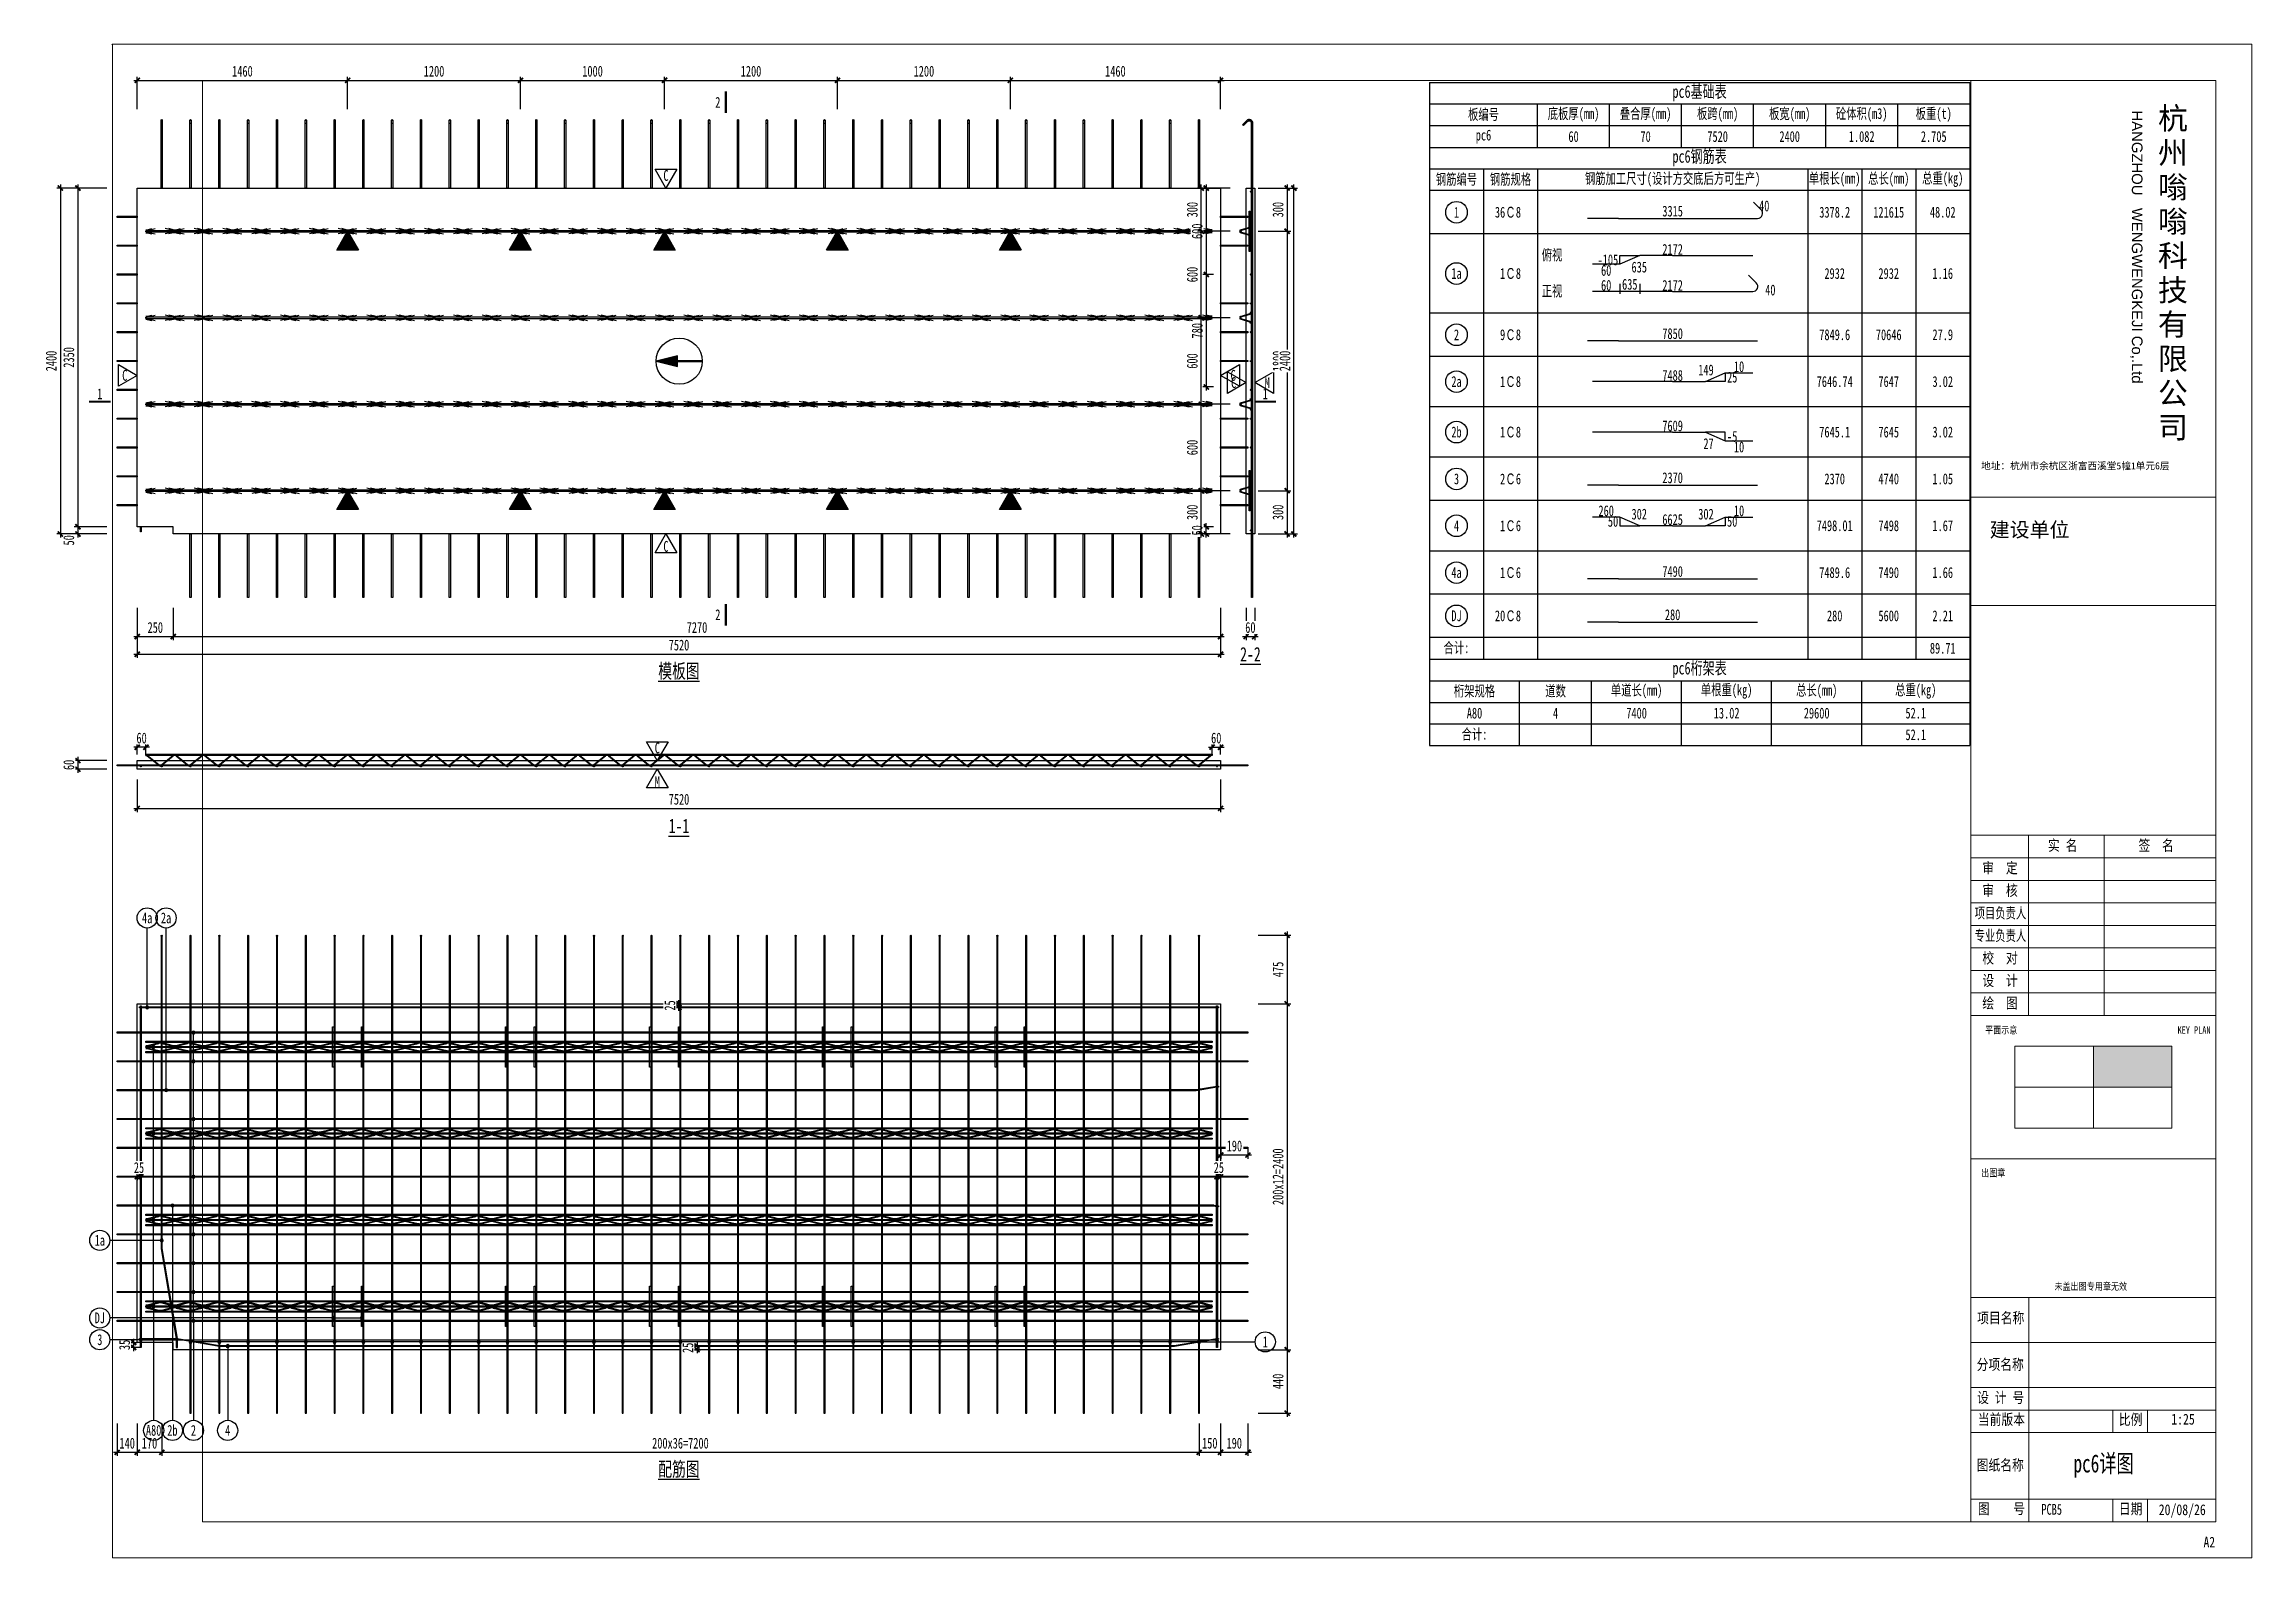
# Model space of a CAD drawing. Extents: x -524 to 129100, y -10500 to 1.
# Drawn here: x 113777 to 129100, y -10500 to 1 of the extents above; entities that cross this region are included whole.
import ezdxf

# ---------------------------------------------------------------- set-up
doc = ezdxf.new("R2010")
doc.units = 0
doc.header["$LTSCALE"] = 250
doc.linetypes.add('BeePC_CENTER', pattern=[2, 1.25, -0.25, 0.25, -0.25])
doc.layers.get('0').update_dxf_attribs({"linetype": 'CONTINUOUS'})
doc.layers.get('Defpoints').update_dxf_attribs({"linetype": 'CONTINUOUS'})
for name, color, linetype in [('BeePC-CC', 171, 'CONTINUOUS'), ('BeePC-CCBZ', 110, 'CONTINUOUS'), ('BeePC-GJ-LEVEL', 141, 'CONTINUOUS'), ('BeePC-GJ-Truss', 185, 'CONTINUOUS'), ('BeePC-MXB', 140, 'CONTINUOUS'), ('BeePC-TONG-ZT', 50, 'CONTINUOUS')]:
    doc.layers.add(name, color=color, linetype=linetype)
for name, color, linetype, lineweight in [('G-ANNO-TTLB', 7, 'CONTINUOUS', 9), ('G-ANNO-TTLB-MEDM', 7, 'CONTINUOUS', 9), ('G-ANNO-TTLB-THIN', 7, 'CONTINUOUS', 9), ('G-IMPT', 7, 'CONTINUOUS', 9)]:
    doc.layers.add(name, color=color, linetype=linetype, lineweight=lineweight)
doc.styles.add('Arial', font='arial.ttf', dxfattribs={"height": 2.950599})
doc.styles.add('Arial_1', font='arial.ttf', dxfattribs={"height": 1.967066})
doc.styles.add('Arial_B', font='arialbd.ttf', dxfattribs={"height": 6.088537})
doc.styles.add('Arial_B_1', font='arialbd.ttf', dxfattribs={"height": 4.059025})
doc.styles.add('BeePC_Dim', font='simfang.ttf', dxfattribs={"width": 0.7})
doc.styles.add('BeePC_Rein', font='', dxfattribs={"width": 0.7})
doc.styles.add('BeePC_Text', font='simfang.ttf', dxfattribs={"width": 0.7})
doc.styles.add('宋体_3', font='', dxfattribs={"width": 0.8, "height": 20})
doc.styles.add('宋体_4', font='', dxfattribs={"width": 0.8, "height": 30})
doc.styles.add('宋体_5', font='', dxfattribs={"width": 0.7, "height": 30})
doc.styles.add('宋体_6', font='', dxfattribs={"width": 0.8, "height": 2.943182})
doc.styles.add('通用样式', font='simfang.ttf', dxfattribs={"width": 0.7})
doc.styles.get('BeePC_Rein').set_extended_font_data('WWSJQY')
doc.styles.get('宋体_3').set_extended_font_data('SimSun')
doc.styles.get('宋体_4').set_extended_font_data('SimSun')
doc.styles.get('宋体_5').set_extended_font_data('SimSun')
doc.styles.get('宋体_6').set_extended_font_data('SimSun')
doc.dimstyles.new('BeePC_DIM_25_25', dxfattribs={"dimtxt": 75, "dimasz": 25, "dimexe": 25, "dimexo": 0, "dimgap": 25, "dimtad": 1, "dimdec": 0, "dimzin": 0, "dimdsep": 46, "dimtxsty": 'BeePC_Dim', "dimblk": 'ARCHTICK', "dimcen": 0, "dimdle": 25, "dimclrt": 7, "dimadec": 0, "dimazin": 0, "dimtfac": 1, "dimtdec": 0, "dimtix": 1, "dimtmove": 2, "dimatfit": 3, "dimfxl": 250, "dimfxlon": 1, "dimtfill": 1, "dimtolj": 1, "dimtzin": 0, "dimarcsym": 0})

# ---------------------------------------------------------------- blocks, each defined once
blk = doc.blocks.new('A2-嗡嗡 - 图框右下角_dwg-493217-DB1详图')
at = {"layer": 'G-IMPT', "lineweight": 18}
blk.add_hatch(color=256, dxfattribs=at).paths.add_polyline_path([(302357, 27293.1), (302357, 27179.7), (302138.8, 27179.7), (302138.8, 27293.1)], flags=0)
for p, q in [((301958.8, 27378.7), (301958.8, 27878.7)), ((302168.8, 27378.7), (302168.8, 27878.7)), ((301798.8, 27816.2), (302478.8, 27816.2)), ((301798.8, 27753.7), (302478.8, 27753.7)), ((301798.8, 27691.2), (302478.8, 27691.2)), ((301798.8, 27628.7), (302478.8, 27628.7)), ((301798.8, 27566.2), (302478.8, 27566.2)), ((301798.8, 27503.7), (302478.8, 27503.7)), ((301798.8, 27441.2), (302478.8, 27441.2)), ((302138.8, 27293.1), (302138.8, 27066.4)), ((301920.7, 27179.7), (302357, 27179.7)), ((301959.2, 26596.2), (301959.2, 25973.7)), ((302478.8, 26471.2), (301798.8, 26471.2)), ((301798.8, 26346.2), (302478.8, 26346.2)), ((301798.8, 26283.7), (302478.8, 26283.7)), ((302192.8, 26221.4), (302192.8, 26283.7)), ((302288.7, 26221.4), (302288.7, 26283.7)), ((301798.8, 26221.2), (302478.8, 26221.2)), ((302478.8, 26036.1), (301798.8, 26036.1)), ((302192.8, 25973.7), (302192.8, 26036.1)), ((302288.7, 25973.7), (302288.7, 26036.1)), ((301798.8, 25973.7), (302478.8, 25973.7))]:
    blk.add_line(p, q, dxfattribs=at)
at = {"layer": 'G-IMPT', "lineweight": 18, "flags": 128}
for points in [[(301798.8, 27878.7), (302478.8, 27878.7), (301798.8, 27878.7), (302478.8, 27878.7)], [(301798.8, 26980.7), (302478.8, 26980.7), (301798.8, 26980.7), (302478.8, 26980.7)], [(301798.8, 26596.2), (302478.8, 26596.2), (301798.8, 26596.2), (302478.8, 26596.2)]]:
    blk.add_lwpolyline(points, dxfattribs=at)
for points in [[(301798.8, 27878.7), (302478.8, 27878.7), (302478.8, 25973.7), (301798.8, 25973.7)], [(302478.8, 27378.7), (301798.8, 27378.7), (302478.8, 27378.7), (301798.8, 27378.7)], [(301920.7, 27293.1), (302357, 27293.1), (302357, 27066.4), (301920.7, 27066.4)]]:
    blk.add_lwpolyline(points, close=True, dxfattribs=at)
at = {"layer": 'G-IMPT', "lineweight": 18, "attachment_point": 2, "line_spacing_factor": 0.877076}
for s, insert, char_height, width, style in [('实 名', (302053.7, 27865.7), 30, 103.986, '宋体_4'), ('签  名', (302313, 27865.7), 30, 124.783, '宋体_4'), ('审  定', (301879.6, 27803.2), 30, 124.783, '宋体_4'), ('审  核', (301879.6, 27740.7), 30, 124.783, '宋体_4'), ('项目负责人', (301880.8, 27678.2), 30, 180.845, '宋体_5'), ('专业负责人', (301880.8, 27615.7), 30, 180.845, '宋体_5'), ('校  对', (301879.6, 27553.2), 30, 124.783, '宋体_4'), ('设  计', (301879.6, 27490.7), 30, 124.783, '宋体_4'), ('绘  图', (301879.6, 27428.2), 30, 124.783, '宋体_4'), ('平面示意', (301883, 27348.4), 20, 110.964, '宋体_3'), ('KEY PLAN', (302418.3, 27348.4), 20, 110.964, '宋体_3'), ('出图章', (301860.9, 26952), 20, 83.223, '宋体_3'), ('未盖出图专用章无效', (302131.6, 26636.9), 20, 249.67, '宋体_3'), ('项目名称', (301881.7, 26554.5), 30, 166.378, '宋体_4'), ('分项名称', (301880.3, 26425.2), 30, 166.378, '宋体_4'), ('设 计 号', (301881.5, 26333.4), 30, 166.378, '宋体_4'), ('当前版本', (301883.6, 26272.9), 30, 166.378, '宋体_4'), ('比例', (302242.2, 26272.5), 30, 83.189, '宋体_4'), ('1:25', (302387.7, 26273.5), 30, 83.189, '宋体_4'), ('图纸名称', (301880.3, 26146.1), 30, 166.378, '宋体_4'), ('图    号', (301883.6, 26025.3), 30, 166.378, '宋体_4'), ('日期', (302242.2, 26024.8), 30, 83.189, '宋体_4'), ('20/08/26', (302385.6, 26022.2), 30, 83.189, '宋体_4')]:
    blk.add_mtext(s, dxfattribs=dict(at, insert=insert, char_height=char_height, width=width, style=style))
blk = doc.blocks.new('A2-嗡嗡 - A2_嗡嗡-493291-DB1详图')
at = {"layer": 'G-ANNO-TTLB'}
for p, q in [((27.5, -513), (27.5, -113)), ((27.5, -113), (586.5, -113)), ((586.5, -228.7), (518.5, -228.7)), ((586.5, -258.7), (518.5, -258.7)), ((586.5, -513), (27.5, -513))]:
    blk.add_line(p, q, dxfattribs=at)
at = {"layer": 'G-ANNO-TTLB-THIN'}
for p, q in [((2.5, -103), (2.5, -523)), ((596.5, -103), (2.5, -103)), ((2.5, -523), (596.5, -523))]:
    blk.add_line(p, q, dxfattribs=at)
at = {"xscale": 0.09999999999999792, "yscale": 0.09999999999999792, "zscale": 0.09999999999999792}
blk.add_blockref('A2-嗡嗡 - 图框右下角_dwg-493217-DB1详图', (-29661.38, -3110.37), dxfattribs=at)
at = {"layer": 'G-ANNO-TTLB', "insert": (566.14, -121.36), "char_height": 2.9506, "width": 90.144, "attachment_point": 1, "rotation": 270, "line_spacing_factor": 0.938532, "style": 'Arial', "bg_fill": 3, "box_fill_scale": 1.25, "bg_fill_color": 0, "bg_fill_transparency": 0}
blk.add_mtext('HANGZHOU   WENGWENGKEJI Co,.Ltd', dxfattribs=at)
at = {"layer": 'G-ANNO-TTLB', "attachment_point": 1, "line_spacing_factor": 0.938532, "bg_fill": 3, "box_fill_scale": 1.25, "bg_fill_color": 0, "bg_fill_transparency": 0}
for s, insert, char_height, width, style in [('{\\fSimSun|b0|i0|c134|p2;地址：杭州市余杭区浙富西溪堂5幢1单元6层}', (521.34, -218.99), 1.9671, 73.704, 'Arial_1'), ('建设单位', (523.72, -235.65), 4.059, 26.688, 'Arial_B_1')]:
    blk.add_mtext(s, dxfattribs=dict(at, insert=insert, char_height=char_height, width=width, style=style))
at = {"layer": 'G-ANNO-TTLB', "insert": (586.29, -517.16), "char_height": 2.943, "width": 4.0847, "attachment_point": 3, "line_spacing_factor": 0.877076, "style": '宋体_6'}
blk.add_mtext('A2', dxfattribs=at)
at = {"layer": 'G-ANNO-TTLB'}
blk.add_line((586.5, -113), (586.5, -513), dxfattribs=at)
at = {"layer": 'G-ANNO-TTLB-MEDM'}
blk.add_line((518.5, -113), (518.5, -513), dxfattribs=at)
at = {"layer": 'G-ANNO-TTLB-THIN'}
blk.add_line((596.5, -523), (596.5, -103), dxfattribs=at)
at = {"layer": 'G-ANNO-TTLB', "insert": (570.43, -120.5), "char_height": 6.09, "width": 10.008, "attachment_point": 1, "line_spacing_factor": 0.938532, "style": 'Arial_B', "bg_fill": 3, "box_fill_scale": 1.25, "bg_fill_color": 0, "bg_fill_transparency": 0}
blk.add_mtext('杭\\P州\\P嗡\\P嗡\\P科\\P技\\P有\\P限\\P公\\P司', dxfattribs=at)
blk = doc.blocks.new('剖切符号')
at = {"const_width": 15}
blk.add_lwpolyline([(0, 75), (0, -75)], dxfattribs=at)
blk = doc.blocks.new('BeePC_HangPoint')
at = {"ltscale": 25}
h = blk.add_hatch(color=256, dxfattribs=at)
h.dxf.hatch_style = 1
h.paths.add_polyline_path([(0, 0), (-75, -130), (75, -130)])
blk.add_lwpolyline([(0, 0), (75, -130), (-75, -130)], close=True, dxfattribs=at)
blk = doc.blocks.new('板安装方向')
h = blk.add_hatch(color=256)
h.dxf.hatch_style = 1
h.paths.add_polyline_path([(-1, 158), (-38, 9), (37, 9)])
h = blk.add_hatch(color=256)
h.dxf.hatch_style = 1
h.paths.add_polyline_path([(2, -161), (2, 9), (-3, 9), (-3, -161)])
for points in [[(-1, 158), (-38, 9), (37, 9)], [(2, -161), (2, 9), (-3, 9), (-3, -161)]]:
    blk.add_lwpolyline(points, close=True)
blk.add_circle((-1, -2), 160)
blk = doc.blocks.new('_ArchTick')
at = {"color": 0, "linetype": 'ByBlock', "const_width": 0.5}
blk.add_lwpolyline([(-0.71, -0.71), (0.71, 0.71)], dxfattribs=at)
blk = doc.blocks.new('*D211')
at = {"layer": 'BeePC-CCBZ', "color": 0, "lineweight": -2, "transparency": 16777216}
for p, q in [((114283, -9568), (114283, -9793)), ((114423, -9568), (114423, -9793)), ((114258, -9768), (114448, -9768))]:
    blk.add_line(p, q, dxfattribs=at)
at = {"layer": 'Defpoints', "color": 0, "transparency": 16777216}
for p in [(114423, -7856), (114283, -8856)]:
    blk.add_point(p, dxfattribs=at)
at = {"layer": 'BeePC-CCBZ', "color": 0, "lineweight": -2, "transparency": 16777216, "xscale": 25, "yscale": 25, "zscale": 25}
blk.add_blockref('_ArchTick', (114283, -9768), dxfattribs=at)
at = {"layer": 'BeePC-CCBZ', "color": 0, "lineweight": -2, "transparency": 16777216, "xscale": 25, "yscale": 25, "zscale": 25, "rotation": 180}
blk.add_blockref('_ArchTick', (114423, -9768), dxfattribs=at)
at = {"layer": 'BeePC-CCBZ', "color": 7, "linetype": 'BeePC_CENTER', "transparency": 16777216, "insert": (114353, -9705), "char_height": 75, "attachment_point": 5, "style": 'BeePC_Dim', "bg_fill": 3, "box_fill_scale": 1.1, "bg_fill_color": 256, "bg_fill_true_color": 13158600, "bg_fill_transparency": 0}
blk.add_mtext('\\A1;140', dxfattribs=at)
at = {"layer": 'Defpoints', "color": 0, "transparency": 16777216}
blk.add_point((114423, -9768), dxfattribs=at)
blk = doc.blocks.new('*D212')
at = {"layer": 'BeePC-CCBZ', "color": 0, "lineweight": -2, "transparency": 16777216}
for p, q in [((114423, -9568), (114423, -9793)), ((114593, -9568), (114593, -9793)), ((114398, -9768), (114618, -9768))]:
    blk.add_line(p, q, dxfattribs=at)
at = {"layer": 'Defpoints', "color": 0, "transparency": 16777216}
for p in [(114593, -7504), (114423, -7856)]:
    blk.add_point(p, dxfattribs=at)
at = {"layer": 'BeePC-CCBZ', "color": 0, "lineweight": -2, "transparency": 16777216, "xscale": 25, "yscale": 25, "zscale": 25, "rotation": 180}
blk.add_blockref('_ArchTick', (114423, -9768), dxfattribs=at)
at = {"layer": 'BeePC-CCBZ', "color": 0, "lineweight": -2, "transparency": 16777216, "xscale": 25, "yscale": 25, "zscale": 25}
blk.add_blockref('_ArchTick', (114593, -9768), dxfattribs=at)
at = {"layer": 'BeePC-CCBZ', "color": 7, "linetype": 'BeePC_CENTER', "transparency": 16777216, "insert": (114508, -9705), "char_height": 75, "attachment_point": 5, "style": 'BeePC_Dim', "bg_fill": 3, "box_fill_scale": 1.1, "bg_fill_color": 256, "bg_fill_true_color": 13158600, "bg_fill_transparency": 0}
blk.add_mtext('\\A1;170', dxfattribs=at)
at = {"layer": 'Defpoints', "color": 0, "transparency": 16777216}
blk.add_point((114593, -9768), dxfattribs=at)
blk = doc.blocks.new('*D213')
at = {"layer": 'BeePC-CCBZ', "color": 0, "lineweight": -2, "transparency": 16777216}
for p, q in [((114593, -9568), (114593, -9793)), ((121793, -9568), (121793, -9793)), ((114568, -9768), (121818, -9768))]:
    blk.add_line(p, q, dxfattribs=at)
at = {"layer": 'Defpoints', "color": 0, "transparency": 16777216}
for p in [(114593, -7504), (121793, -7856), (121793, -9768)]:
    blk.add_point(p, dxfattribs=at)
at = {"layer": 'BeePC-CCBZ', "color": 0, "lineweight": -2, "transparency": 16777216, "xscale": 25, "yscale": 25, "zscale": 25, "rotation": 180}
blk.add_blockref('_ArchTick', (114593, -9768), dxfattribs=at)
at = {"layer": 'BeePC-CCBZ', "color": 0, "lineweight": -2, "transparency": 16777216, "xscale": 25, "yscale": 25, "zscale": 25}
blk.add_blockref('_ArchTick', (121793, -9768), dxfattribs=at)
at = {"layer": 'BeePC-CCBZ', "color": 7, "linetype": 'BeePC_CENTER', "transparency": 16777216, "insert": (118193, -9705), "char_height": 75, "attachment_point": 5, "style": 'BeePC_Dim', "bg_fill": 3, "box_fill_scale": 1.1, "bg_fill_color": 256, "bg_fill_true_color": 13158600, "bg_fill_transparency": 0}
blk.add_mtext('\\A1;200x36=7200', dxfattribs=at)
blk = doc.blocks.new('*D214')
at = {"layer": 'BeePC-CCBZ', "color": 0, "lineweight": -2, "transparency": 16777216}
for p, q in [((121793, -9568), (121793, -9793)), ((121942, -9568), (121942, -9793)), ((121768, -9768), (121967, -9768))]:
    blk.add_line(p, q, dxfattribs=at)
at = {"layer": 'Defpoints', "color": 0, "transparency": 16777216}
for p in [(121793, -7856), (121942, -7856)]:
    blk.add_point(p, dxfattribs=at)
at = {"layer": 'BeePC-CCBZ', "color": 0, "lineweight": -2, "transparency": 16777216, "xscale": 25, "yscale": 25, "zscale": 25}
blk.add_blockref('_ArchTick', (121793, -9768), dxfattribs=at)
at = {"layer": 'BeePC-CCBZ', "color": 0, "lineweight": -2, "transparency": 16777216, "xscale": 25, "yscale": 25, "zscale": 25, "rotation": 180}
blk.add_blockref('_ArchTick', (121942, -9768), dxfattribs=at)
at = {"layer": 'BeePC-CCBZ', "color": 7, "linetype": 'BeePC_CENTER', "transparency": 16777216, "insert": (121867, -9705), "char_height": 75, "attachment_point": 5, "style": 'BeePC_Dim', "bg_fill": 3, "box_fill_scale": 1.1, "bg_fill_color": 256, "bg_fill_true_color": 13158600, "bg_fill_transparency": 0}
blk.add_mtext('\\A1;150', dxfattribs=at)
at = {"layer": 'Defpoints', "color": 0, "transparency": 16777216}
blk.add_point((121942, -9768), dxfattribs=at)
blk = doc.blocks.new('*D215')
at = {"layer": 'BeePC-CCBZ', "color": 0, "lineweight": -2, "transparency": 16777216}
for p, q in [((121942, -9568), (121942, -9793)), ((122132, -9568), (122132, -9793)), ((121917, -9768), (122157, -9768))]:
    blk.add_line(p, q, dxfattribs=at)
at = {"layer": 'Defpoints', "color": 0, "transparency": 16777216}
for p in [(122132, -6856), (121942, -7856)]:
    blk.add_point(p, dxfattribs=at)
at = {"layer": 'BeePC-CCBZ', "color": 0, "lineweight": -2, "transparency": 16777216, "xscale": 25, "yscale": 25, "zscale": 25, "rotation": 180}
blk.add_blockref('_ArchTick', (121942, -9768), dxfattribs=at)
at = {"layer": 'BeePC-CCBZ', "color": 0, "lineweight": -2, "transparency": 16777216, "xscale": 25, "yscale": 25, "zscale": 25}
blk.add_blockref('_ArchTick', (122132, -9768), dxfattribs=at)
at = {"layer": 'BeePC-CCBZ', "color": 7, "linetype": 'BeePC_CENTER', "transparency": 16777216, "insert": (122037, -9705), "char_height": 75, "attachment_point": 5, "style": 'BeePC_Dim', "bg_fill": 3, "box_fill_scale": 1.1, "bg_fill_color": 256, "bg_fill_true_color": 13158600, "bg_fill_transparency": 0}
blk.add_mtext('\\A1;190', dxfattribs=at)
at = {"layer": 'Defpoints', "color": 0, "transparency": 16777216}
blk.add_point((122132, -9768), dxfattribs=at)
blk = doc.blocks.new('*D216')
at = {"layer": 'BeePC-CCBZ', "color": 0, "lineweight": -2, "transparency": 16777216}
for p, q in [((122204, -6181), (122429, -6181)), ((122404, -6156), (122404, -6681)), ((122204, -6656), (122429, -6656))]:
    blk.add_line(p, q, dxfattribs=at)
at = {"layer": 'Defpoints', "color": 0, "transparency": 16777216}
for p in [(114593, -6181), (118183, -6656), (122404, -6656)]:
    blk.add_point(p, dxfattribs=at)
at = {"layer": 'BeePC-CCBZ', "color": 0, "lineweight": -2, "transparency": 16777216, "xscale": 25, "yscale": 25, "zscale": 25}
for p, rotation in [((122404, -6181), 90), ((122404, -6656), 270)]:
    blk.add_blockref('_ArchTick', p, dxfattribs=dict(at, rotation=rotation))
at = {"layer": 'BeePC-CCBZ', "color": 7, "linetype": 'BeePC_CENTER', "transparency": 16777216, "insert": (122341, -6418), "char_height": 75, "attachment_point": 5, "rotation": 90, "style": 'BeePC_Dim', "bg_fill": 3, "box_fill_scale": 1.1, "bg_fill_color": 256, "bg_fill_true_color": 13158600, "bg_fill_transparency": 0}
blk.add_mtext('\\A1;475', dxfattribs=at)
blk = doc.blocks.new('*D217')
at = {"layer": 'BeePC-CCBZ', "color": 0, "lineweight": -2, "transparency": 16777216}
for p, q in [((122204, -6656), (122429, -6656)), ((122404, -6631), (122404, -9081)), ((122204, -9056), (122429, -9056))]:
    blk.add_line(p, q, dxfattribs=at)
at = {"layer": 'Defpoints', "color": 0, "transparency": 16777216}
for p in [(118183, -6656), (118183, -9056), (122404, -9056)]:
    blk.add_point(p, dxfattribs=at)
at = {"layer": 'BeePC-CCBZ', "color": 0, "lineweight": -2, "transparency": 16777216, "xscale": 25, "yscale": 25, "zscale": 25}
for p, rotation in [((122404, -6656), 90), ((122404, -9056), 270)]:
    blk.add_blockref('_ArchTick', p, dxfattribs=dict(at, rotation=rotation))
at = {"layer": 'BeePC-CCBZ', "color": 7, "linetype": 'BeePC_CENTER', "transparency": 16777216, "insert": (122341, -7856), "char_height": 75, "attachment_point": 5, "rotation": 90, "style": 'BeePC_Dim', "bg_fill": 3, "box_fill_scale": 1.1, "bg_fill_color": 256, "bg_fill_true_color": 13158600, "bg_fill_transparency": 0}
blk.add_mtext('\\A1;200x12=2400', dxfattribs=at)
blk = doc.blocks.new('*D218')
at = {"layer": 'BeePC-CCBZ', "color": 0, "lineweight": -2, "transparency": 16777216}
for p, q in [((122404, -9031), (122404, -9521)), ((122204, -9056), (122429, -9056)), ((122204, -9496), (122429, -9496))]:
    blk.add_line(p, q, dxfattribs=at)
at = {"layer": 'Defpoints', "color": 0, "transparency": 16777216}
for p in [(118183, -9056), (114793, -9496), (122404, -9496)]:
    blk.add_point(p, dxfattribs=at)
at = {"layer": 'BeePC-CCBZ', "color": 0, "lineweight": -2, "transparency": 16777216, "xscale": 25, "yscale": 25, "zscale": 25}
for p, rotation in [((122404, -9056), 90), ((122404, -9496), 270)]:
    blk.add_blockref('_ArchTick', p, dxfattribs=dict(at, rotation=rotation))
at = {"layer": 'BeePC-CCBZ', "color": 7, "linetype": 'BeePC_CENTER', "transparency": 16777216, "insert": (122341, -9276), "char_height": 75, "attachment_point": 5, "rotation": 90, "style": 'BeePC_Dim', "bg_fill": 3, "box_fill_scale": 1.1, "bg_fill_color": 256, "bg_fill_true_color": 13158600, "bg_fill_transparency": 0}
blk.add_mtext('\\A1;440', dxfattribs=at)
blk = doc.blocks.new('*D219')
at = {"layer": 'BeePC-CCBZ', "color": 0, "lineweight": -2, "transparency": 16777216}
for p, q in [((118308, -9031), (118283, -9031)), ((118308, -9006), (118308, -9081)), ((118258, -9056), (118333, -9056))]:
    blk.add_line(p, q, dxfattribs=at)
at = {"layer": 'BeePC-CCBZ', "color": 0, "lineweight": -2, "transparency": 16777216, "xscale": 25, "yscale": 25, "zscale": 25}
for p, rotation in [((118308, -9031), 270), ((118308, -9056), 90)]:
    blk.add_blockref('_ArchTick', p, dxfattribs=dict(at, rotation=rotation))
at = {"layer": 'BeePC-CCBZ', "color": 7, "linetype": 'BeePC_CENTER', "transparency": 16777216, "insert": (118245, -9043), "char_height": 75, "attachment_point": 5, "rotation": 90, "style": 'BeePC_Dim', "bg_fill": 3, "box_fill_scale": 1.1, "bg_fill_color": 256, "bg_fill_true_color": 13158600, "bg_fill_transparency": 0}
blk.add_mtext('\\A1;25', dxfattribs=at)
at = {"layer": 'Defpoints', "color": 0, "transparency": 16777216}
for p in [(118308, -9031), (118183, -9056), (118308, -9056)]:
    blk.add_point(p, dxfattribs=at)
blk = doc.blocks.new('*D220')
at = {"layer": 'BeePC-CCBZ', "color": 0, "lineweight": -2, "transparency": 16777216}
for p, q in [((118183, -6656), (118158, -6656)), ((118183, -6681), (118158, -6681)), ((118183, -6706), (118183, -6631))]:
    blk.add_line(p, q, dxfattribs=at)
at = {"layer": 'BeePC-CCBZ', "color": 0, "lineweight": -2, "transparency": 16777216, "xscale": 25, "yscale": 25, "zscale": 25}
for p, rotation in [((118183, -6656), 270), ((118183, -6681), 90)]:
    blk.add_blockref('_ArchTick', p, dxfattribs=dict(at, rotation=rotation))
at = {"layer": 'BeePC-CCBZ', "color": 7, "linetype": 'BeePC_CENTER', "transparency": 16777216, "insert": (118120, -6668), "char_height": 75, "attachment_point": 5, "rotation": 90, "style": 'BeePC_Dim', "bg_fill": 3, "box_fill_scale": 1.1, "bg_fill_color": 256, "bg_fill_true_color": 13158600, "bg_fill_transparency": 0}
blk.add_mtext('\\A1;25', dxfattribs=at)
at = {"layer": 'Defpoints', "color": 0, "transparency": 16777216}
for p in [(118183, -6656), (118183, -6656), (118183, -6681)]:
    blk.add_point(p, dxfattribs=at)
blk = doc.blocks.new('*D221')
at = {"layer": 'BeePC-CCBZ', "color": 0, "lineweight": -2, "transparency": 16777216}
for p, q in [((114473, -7856), (114398, -7856)), ((114423, -7856), (114423, -7881)), ((114448, -7856), (114448, -7881))]:
    blk.add_line(p, q, dxfattribs=at)
at = {"layer": 'BeePC-CCBZ', "color": 0, "lineweight": -2, "transparency": 16777216, "xscale": 25, "yscale": 25, "zscale": 25}
blk.add_blockref('_ArchTick', (114423, -7856), dxfattribs=at)
at = {"layer": 'BeePC-CCBZ', "color": 0, "lineweight": -2, "transparency": 16777216, "xscale": 25, "yscale": 25, "zscale": 25, "rotation": 180}
blk.add_blockref('_ArchTick', (114448, -7856), dxfattribs=at)
at = {"layer": 'BeePC-CCBZ', "color": 7, "linetype": 'BeePC_CENTER', "transparency": 16777216, "insert": (114435, -7793), "char_height": 75, "attachment_point": 5, "style": 'BeePC_Dim', "bg_fill": 3, "box_fill_scale": 1.1, "bg_fill_color": 256, "bg_fill_true_color": 13158600, "bg_fill_transparency": 0}
blk.add_mtext('\\A1;25', dxfattribs=at)
at = {"layer": 'Defpoints', "color": 0, "transparency": 16777216}
for p in [(114423, -7856), (114423, -7856), (114448, -7856)]:
    blk.add_point(p, dxfattribs=at)
blk = doc.blocks.new('*D222')
at = {"layer": 'BeePC-CCBZ', "color": 0, "lineweight": -2, "transparency": 16777216}
for p, q in [((121892, -7856), (121967, -7856)), ((121917, -7856), (121917, -7831)), ((121942, -7856), (121942, -7831))]:
    blk.add_line(p, q, dxfattribs=at)
at = {"layer": 'BeePC-CCBZ', "color": 0, "lineweight": -2, "transparency": 16777216, "xscale": 25, "yscale": 25, "zscale": 25}
blk.add_blockref('_ArchTick', (121917, -7856), dxfattribs=at)
at = {"layer": 'BeePC-CCBZ', "color": 0, "lineweight": -2, "transparency": 16777216, "xscale": 25, "yscale": 25, "zscale": 25, "rotation": 180}
blk.add_blockref('_ArchTick', (121942, -7856), dxfattribs=at)
at = {"layer": 'BeePC-CCBZ', "color": 7, "linetype": 'BeePC_CENTER', "transparency": 16777216, "insert": (121930, -7793), "char_height": 75, "attachment_point": 5, "style": 'BeePC_Dim', "bg_fill": 3, "box_fill_scale": 1.1, "bg_fill_color": 256, "bg_fill_true_color": 13158600, "bg_fill_transparency": 0}
blk.add_mtext('\\A1;25', dxfattribs=at)
at = {"layer": 'Defpoints', "color": 0, "transparency": 16777216}
for p in [(121917, -7856), (121942, -7856), (121942, -7856)]:
    blk.add_point(p, dxfattribs=at)
blk = doc.blocks.new('*D223')
at = {"layer": 'BeePC-CCBZ', "color": 0, "lineweight": -2, "transparency": 16777216}
for p, q in [((114348, -9006), (114423, -9006)), ((114398, -9066), (114398, -8981)), ((114448, -9041), (114373, -9041))]:
    blk.add_line(p, q, dxfattribs=at)
at = {"layer": 'BeePC-CCBZ', "color": 0, "lineweight": -2, "transparency": 16777216, "xscale": 25, "yscale": 25, "zscale": 25}
for p, rotation in [((114398, -9006), 270), ((114398, -9041), 90)]:
    blk.add_blockref('_ArchTick', p, dxfattribs=dict(at, rotation=rotation))
at = {"layer": 'BeePC-CCBZ', "color": 7, "linetype": 'BeePC_CENTER', "transparency": 16777216, "insert": (114335, -9023), "char_height": 75, "attachment_point": 5, "rotation": 90, "style": 'BeePC_Dim', "bg_fill": 3, "box_fill_scale": 1.1, "bg_fill_color": 256, "bg_fill_true_color": 13158600, "bg_fill_transparency": 0}
blk.add_mtext('\\A1;35', dxfattribs=at)
at = {"layer": 'Defpoints', "color": 0, "transparency": 16777216}
for p in [(114333, -9006), (114398, -9006), (114448, -9041)]:
    blk.add_point(p, dxfattribs=at)
blk = doc.blocks.new('*D224')
at = {"layer": 'BeePC-CCBZ', "color": 0, "lineweight": -2, "transparency": 16777216}
for p, q in [((121943, -7656), (121943, -7731)), ((122132, -7656), (122132, -7731)), ((122157, -7706), (121918, -7706))]:
    blk.add_line(p, q, dxfattribs=at)
at = {"layer": 'BeePC-CCBZ', "color": 0, "lineweight": -2, "transparency": 16777216, "xscale": 25, "yscale": 25, "zscale": 25}
for p, rotation in [((121943, -7706), 179.9999999999992), ((122132, -7706), 359.9999999999992)]:
    blk.add_blockref('_ArchTick', p, dxfattribs=dict(at, rotation=rotation))
at = {"layer": 'BeePC-CCBZ', "color": 7, "linetype": 'BeePC_CENTER', "transparency": 16777216, "insert": (122038, -7643), "char_height": 75, "attachment_point": 5, "style": 'BeePC_Dim', "bg_fill": 3, "box_fill_scale": 1.1, "bg_fill_color": 256, "bg_fill_true_color": 13158600, "bg_fill_transparency": 0}
blk.add_mtext('\\A1;190', dxfattribs=at)
at = {"layer": 'Defpoints', "color": 0, "transparency": 16777216}
for p in [(121943, -7646), (122132, -7656), (121943, -7706)]:
    blk.add_point(p, dxfattribs=at)
blk = doc.blocks.new('BeePC_TagPoint')
h = blk.add_hatch(color=256)
edge = h.paths.add_edge_path(flags=0)
edge.add_arc((0, 0), 10, 0, 180)
edge.add_arc((0, 0), 10, 180, 360)
blk.add_lwpolyline([(10, 0, 1), (-10, 0, 1)], format="xyb", close=True)
blk = doc.blocks.new('*D225')
at = {"layer": 'BeePC-CCBZ', "color": 0, "lineweight": -2, "transparency": 16777216}
for p, q in [((114398, -250), (115908, -250)), ((114423, -450), (114423, -225)), ((115883, -450), (115883, -225))]:
    blk.add_line(p, q, dxfattribs=at)
at = {"layer": 'Defpoints', "color": 0, "transparency": 16777216}
for p in [(115883, -250), (114423, -2197), (115883, -3097)]:
    blk.add_point(p, dxfattribs=at)
at = {"layer": 'BeePC-CCBZ', "color": 0, "lineweight": -2, "transparency": 16777216, "xscale": 25, "yscale": 25, "zscale": 25, "rotation": 180}
blk.add_blockref('_ArchTick', (114423, -250), dxfattribs=at)
at = {"layer": 'BeePC-CCBZ', "color": 0, "lineweight": -2, "transparency": 16777216, "xscale": 25, "yscale": 25, "zscale": 25}
blk.add_blockref('_ArchTick', (115883, -250), dxfattribs=at)
at = {"layer": 'BeePC-CCBZ', "color": 7, "linetype": 'BeePC_CENTER', "transparency": 16777216, "insert": (115153, -187), "char_height": 75, "attachment_point": 5, "style": 'BeePC_Dim', "bg_fill": 3, "box_fill_scale": 1.1, "bg_fill_color": 256, "bg_fill_true_color": 13158600, "bg_fill_transparency": 0}
blk.add_mtext('\\A1;1460', dxfattribs=at)
blk = doc.blocks.new('*D226')
at = {"layer": 'BeePC-CCBZ', "color": 0, "lineweight": -2, "transparency": 16777216}
for p, q in [((115858, -250), (117108, -250)), ((115883, -450), (115883, -225)), ((117083, -450), (117083, -225))]:
    blk.add_line(p, q, dxfattribs=at)
at = {"layer": 'Defpoints', "color": 0, "transparency": 16777216}
for p in [(117083, -250), (115883, -3097), (117083, -3097)]:
    blk.add_point(p, dxfattribs=at)
at = {"layer": 'BeePC-CCBZ', "color": 0, "lineweight": -2, "transparency": 16777216, "xscale": 25, "yscale": 25, "zscale": 25, "rotation": 180}
blk.add_blockref('_ArchTick', (115883, -250), dxfattribs=at)
at = {"layer": 'BeePC-CCBZ', "color": 0, "lineweight": -2, "transparency": 16777216, "xscale": 25, "yscale": 25, "zscale": 25}
blk.add_blockref('_ArchTick', (117083, -250), dxfattribs=at)
at = {"layer": 'BeePC-CCBZ', "color": 7, "linetype": 'BeePC_CENTER', "transparency": 16777216, "insert": (116483, -187), "char_height": 75, "attachment_point": 5, "style": 'BeePC_Dim', "bg_fill": 3, "box_fill_scale": 1.1, "bg_fill_color": 256, "bg_fill_true_color": 13158600, "bg_fill_transparency": 0}
blk.add_mtext('\\A1;1200', dxfattribs=at)
blk = doc.blocks.new('*D227')
at = {"layer": 'BeePC-CCBZ', "color": 0, "lineweight": -2, "transparency": 16777216}
for p, q in [((117058, -250), (118108, -250)), ((117083, -450), (117083, -225)), ((118083, -450), (118083, -225))]:
    blk.add_line(p, q, dxfattribs=at)
at = {"layer": 'Defpoints', "color": 0, "transparency": 16777216}
for p in [(118083, -250), (117083, -3097), (118083, -3097)]:
    blk.add_point(p, dxfattribs=at)
at = {"layer": 'BeePC-CCBZ', "color": 0, "lineweight": -2, "transparency": 16777216, "xscale": 25, "yscale": 25, "zscale": 25, "rotation": 180}
blk.add_blockref('_ArchTick', (117083, -250), dxfattribs=at)
at = {"layer": 'BeePC-CCBZ', "color": 0, "lineweight": -2, "transparency": 16777216, "xscale": 25, "yscale": 25, "zscale": 25}
blk.add_blockref('_ArchTick', (118083, -250), dxfattribs=at)
at = {"layer": 'BeePC-CCBZ', "color": 7, "linetype": 'BeePC_CENTER', "transparency": 16777216, "insert": (117583, -187), "char_height": 75, "attachment_point": 5, "style": 'BeePC_Dim', "bg_fill": 3, "box_fill_scale": 1.1, "bg_fill_color": 256, "bg_fill_true_color": 13158600, "bg_fill_transparency": 0}
blk.add_mtext('\\A1;1000', dxfattribs=at)
blk = doc.blocks.new('*D228')
at = {"layer": 'BeePC-CCBZ', "color": 0, "lineweight": -2, "transparency": 16777216}
for p, q in [((118058, -250), (119308, -250)), ((118083, -450), (118083, -225)), ((119283, -450), (119283, -225))]:
    blk.add_line(p, q, dxfattribs=at)
at = {"layer": 'Defpoints', "color": 0, "transparency": 16777216}
for p in [(119283, -250), (118083, -3097), (119283, -3097)]:
    blk.add_point(p, dxfattribs=at)
at = {"layer": 'BeePC-CCBZ', "color": 0, "lineweight": -2, "transparency": 16777216, "xscale": 25, "yscale": 25, "zscale": 25, "rotation": 180}
blk.add_blockref('_ArchTick', (118083, -250), dxfattribs=at)
at = {"layer": 'BeePC-CCBZ', "color": 0, "lineweight": -2, "transparency": 16777216, "xscale": 25, "yscale": 25, "zscale": 25}
blk.add_blockref('_ArchTick', (119283, -250), dxfattribs=at)
at = {"layer": 'BeePC-CCBZ', "color": 7, "linetype": 'BeePC_CENTER', "transparency": 16777216, "insert": (118683, -187), "char_height": 75, "attachment_point": 5, "style": 'BeePC_Dim', "bg_fill": 3, "box_fill_scale": 1.1, "bg_fill_color": 256, "bg_fill_true_color": 13158600, "bg_fill_transparency": 0}
blk.add_mtext('\\A1;1200', dxfattribs=at)
blk = doc.blocks.new('*D229')
at = {"layer": 'BeePC-CCBZ', "color": 0, "lineweight": -2, "transparency": 16777216}
for p, q in [((119258, -250), (120508, -250)), ((119283, -450), (119283, -225)), ((120483, -450), (120483, -225))]:
    blk.add_line(p, q, dxfattribs=at)
at = {"layer": 'Defpoints', "color": 0, "transparency": 16777216}
for p in [(120483, -250), (119283, -3097), (120483, -3097)]:
    blk.add_point(p, dxfattribs=at)
at = {"layer": 'BeePC-CCBZ', "color": 0, "lineweight": -2, "transparency": 16777216, "xscale": 25, "yscale": 25, "zscale": 25, "rotation": 180}
blk.add_blockref('_ArchTick', (119283, -250), dxfattribs=at)
at = {"layer": 'BeePC-CCBZ', "color": 0, "lineweight": -2, "transparency": 16777216, "xscale": 25, "yscale": 25, "zscale": 25}
blk.add_blockref('_ArchTick', (120483, -250), dxfattribs=at)
at = {"layer": 'BeePC-CCBZ', "color": 7, "linetype": 'BeePC_CENTER', "transparency": 16777216, "insert": (119883, -187), "char_height": 75, "attachment_point": 5, "style": 'BeePC_Dim', "bg_fill": 3, "box_fill_scale": 1.1, "bg_fill_color": 256, "bg_fill_true_color": 13158600, "bg_fill_transparency": 0}
blk.add_mtext('\\A1;1200', dxfattribs=at)
blk = doc.blocks.new('*D230')
at = {"layer": 'BeePC-CCBZ', "color": 0, "lineweight": -2, "transparency": 16777216}
for p, q in [((120458, -250), (121967, -250)), ((120483, -450), (120483, -225)), ((121942, -450), (121942, -225))]:
    blk.add_line(p, q, dxfattribs=at)
at = {"layer": 'Defpoints', "color": 0, "transparency": 16777216}
for p in [(121942, -250), (121942, -2197), (120483, -3097)]:
    blk.add_point(p, dxfattribs=at)
at = {"layer": 'BeePC-CCBZ', "color": 0, "lineweight": -2, "transparency": 16777216, "xscale": 25, "yscale": 25, "zscale": 25, "rotation": 180}
blk.add_blockref('_ArchTick', (120483, -250), dxfattribs=at)
at = {"layer": 'BeePC-CCBZ', "color": 0, "lineweight": -2, "transparency": 16777216, "xscale": 25, "yscale": 25, "zscale": 25}
blk.add_blockref('_ArchTick', (121942, -250), dxfattribs=at)
at = {"layer": 'BeePC-CCBZ', "color": 7, "linetype": 'BeePC_CENTER', "transparency": 16777216, "insert": (121212, -187), "char_height": 75, "attachment_point": 5, "style": 'BeePC_Dim', "bg_fill": 3, "box_fill_scale": 1.1, "bg_fill_color": 256, "bg_fill_true_color": 13158600, "bg_fill_transparency": 0}
blk.add_mtext('\\A1;1460', dxfattribs=at)
blk = doc.blocks.new('*D231')
at = {"layer": 'BeePC-CCBZ', "color": 0, "lineweight": -2, "transparency": 16777216}
for p, q in [((121893, -3347), (121818, -3347)), ((121843, -3422), (121843, -3322)), ((121793, -3397), (121868, -3397))]:
    blk.add_line(p, q, dxfattribs=at)
at = {"layer": 'Defpoints', "color": 0, "transparency": 16777216}
for p in [(122358, -3347), (118183, -3397)]:
    blk.add_point(p, dxfattribs=at)
at = {"layer": 'BeePC-CCBZ', "color": 0, "lineweight": -2, "transparency": 16777216, "xscale": 25, "yscale": 25, "zscale": 25}
for p, rotation in [((121843, -3347), 270), ((121843, -3397), 90)]:
    blk.add_blockref('_ArchTick', p, dxfattribs=dict(at, rotation=rotation))
at = {"layer": 'BeePC-CCBZ', "color": 7, "linetype": 'BeePC_CENTER', "transparency": 16777216, "insert": (121780, -3372), "char_height": 75, "attachment_point": 5, "rotation": 90, "style": 'BeePC_Dim', "bg_fill": 3, "box_fill_scale": 1.1, "bg_fill_color": 256, "bg_fill_true_color": 13158600, "bg_fill_transparency": 0}
blk.add_mtext('\\A1;50', dxfattribs=at)
at = {"layer": 'Defpoints', "color": 0, "transparency": 16777216}
blk.add_point((121843, -3347), dxfattribs=at)
blk = doc.blocks.new('*D232')
at = {"layer": 'BeePC-CCBZ', "color": 0, "lineweight": -2, "transparency": 16777216}
for p, q in [((121793, -997), (121868, -997)), ((121843, -972), (121843, -1622)), ((121893, -1597), (121818, -1597))]:
    blk.add_line(p, q, dxfattribs=at)
at = {"layer": 'Defpoints', "color": 0, "transparency": 16777216}
for p in [(118183, -997), (121843, -1597), (122333, -1597)]:
    blk.add_point(p, dxfattribs=at)
at = {"layer": 'BeePC-CCBZ', "color": 0, "lineweight": -2, "transparency": 16777216, "xscale": 25, "yscale": 25, "zscale": 25}
for p, rotation in [((121843, -997), 90), ((121843, -1597), 270)]:
    blk.add_blockref('_ArchTick', p, dxfattribs=dict(at, rotation=rotation))
at = {"layer": 'BeePC-CCBZ', "color": 7, "linetype": 'BeePC_CENTER', "transparency": 16777216, "insert": (121780, -1297), "char_height": 75, "attachment_point": 5, "rotation": 90, "style": 'BeePC_Dim', "bg_fill": 3, "box_fill_scale": 1.1, "bg_fill_color": 256, "bg_fill_true_color": 13158600, "bg_fill_transparency": 0}
blk.add_mtext('\\A1;600', dxfattribs=at)
blk = doc.blocks.new('*D233')
at = {"layer": 'BeePC-CCBZ', "color": 0, "lineweight": -2, "transparency": 16777216}
for p, q in [((121893, -1597), (121818, -1597)), ((121843, -1572), (121843, -2402)), ((121893, -2377), (121818, -2377))]:
    blk.add_line(p, q, dxfattribs=at)
at = {"layer": 'Defpoints', "color": 0, "transparency": 16777216}
for p in [(122333, -1597), (121843, -2377), (122333, -2377)]:
    blk.add_point(p, dxfattribs=at)
at = {"layer": 'BeePC-CCBZ', "color": 0, "lineweight": -2, "transparency": 16777216, "xscale": 25, "yscale": 25, "zscale": 25}
for p, rotation in [((121843, -1597), 90), ((121843, -2377), 270)]:
    blk.add_blockref('_ArchTick', p, dxfattribs=dict(at, rotation=rotation))
at = {"layer": 'BeePC-CCBZ', "color": 7, "linetype": 'BeePC_CENTER', "transparency": 16777216, "insert": (121780, -1987), "char_height": 75, "attachment_point": 5, "rotation": 90, "style": 'BeePC_Dim', "bg_fill": 3, "box_fill_scale": 1.1, "bg_fill_color": 256, "bg_fill_true_color": 13158600, "bg_fill_transparency": 0}
blk.add_mtext('\\A1;780', dxfattribs=at)
blk = doc.blocks.new('*D234')
at = {"layer": 'BeePC-CCBZ', "color": 0, "lineweight": -2, "transparency": 16777216}
for p, q in [((114423, -3909), (114423, -4134)), ((114673, -3909), (114673, -4134)), ((114398, -4109), (114698, -4109))]:
    blk.add_line(p, q, dxfattribs=at)
at = {"layer": 'Defpoints', "color": 0, "transparency": 16777216}
for p in [(114423, -2197), (114673, -3737)]:
    blk.add_point(p, dxfattribs=at)
at = {"layer": 'BeePC-CCBZ', "color": 0, "lineweight": -2, "transparency": 16777216, "xscale": 25, "yscale": 25, "zscale": 25, "rotation": 180}
blk.add_blockref('_ArchTick', (114423, -4109), dxfattribs=at)
at = {"layer": 'BeePC-CCBZ', "color": 0, "lineweight": -2, "transparency": 16777216, "xscale": 25, "yscale": 25, "zscale": 25}
blk.add_blockref('_ArchTick', (114673, -4109), dxfattribs=at)
at = {"layer": 'BeePC-CCBZ', "color": 7, "linetype": 'BeePC_CENTER', "transparency": 16777216, "insert": (114548, -4046), "char_height": 75, "attachment_point": 5, "style": 'BeePC_Dim', "bg_fill": 3, "box_fill_scale": 1.1, "bg_fill_color": 256, "bg_fill_true_color": 13158600, "bg_fill_transparency": 0}
blk.add_mtext('\\A1;250', dxfattribs=at)
at = {"layer": 'Defpoints', "color": 0, "transparency": 16777216}
blk.add_point((114673, -4109), dxfattribs=at)
blk = doc.blocks.new('*D235')
at = {"layer": 'BeePC-CCBZ', "color": 0, "lineweight": -2, "transparency": 16777216}
for p, q in [((114673, -3909), (114673, -4134)), ((121942, -3909), (121942, -4134)), ((114648, -4109), (121967, -4109))]:
    blk.add_line(p, q, dxfattribs=at)
at = {"layer": 'Defpoints', "color": 0, "transparency": 16777216}
for p in [(121942, -2197), (114673, -3737), (121942, -4109)]:
    blk.add_point(p, dxfattribs=at)
at = {"layer": 'BeePC-CCBZ', "color": 0, "lineweight": -2, "transparency": 16777216, "xscale": 25, "yscale": 25, "zscale": 25, "rotation": 180}
blk.add_blockref('_ArchTick', (114673, -4109), dxfattribs=at)
at = {"layer": 'BeePC-CCBZ', "color": 0, "lineweight": -2, "transparency": 16777216, "xscale": 25, "yscale": 25, "zscale": 25}
blk.add_blockref('_ArchTick', (121942, -4109), dxfattribs=at)
at = {"layer": 'BeePC-CCBZ', "color": 7, "linetype": 'BeePC_CENTER', "transparency": 16777216, "insert": (118308, -4046), "char_height": 75, "attachment_point": 5, "style": 'BeePC_Dim', "bg_fill": 3, "box_fill_scale": 1.1, "bg_fill_color": 256, "bg_fill_true_color": 13158600, "bg_fill_transparency": 0}
blk.add_mtext('\\A1;7270', dxfattribs=at)
blk = doc.blocks.new('*D236')
at = {"layer": 'BeePC-CCBZ', "color": 0, "lineweight": -2, "transparency": 16777216}
for p, q in [((114423, -4031), (114423, -4256)), ((121942, -4031), (121942, -4256)), ((114398, -4231), (121967, -4231))]:
    blk.add_line(p, q, dxfattribs=at)
at = {"layer": 'Defpoints', "color": 0, "transparency": 16777216}
for p in [(114423, -2197), (121942, -2197), (121942, -4231)]:
    blk.add_point(p, dxfattribs=at)
at = {"layer": 'BeePC-CCBZ', "color": 0, "lineweight": -2, "transparency": 16777216, "xscale": 25, "yscale": 25, "zscale": 25, "rotation": 180}
blk.add_blockref('_ArchTick', (114423, -4231), dxfattribs=at)
at = {"layer": 'BeePC-CCBZ', "color": 0, "lineweight": -2, "transparency": 16777216, "xscale": 25, "yscale": 25, "zscale": 25}
blk.add_blockref('_ArchTick', (121942, -4231), dxfattribs=at)
at = {"layer": 'BeePC-CCBZ', "color": 7, "linetype": 'BeePC_CENTER', "transparency": 16777216, "insert": (118183, -4168), "char_height": 75, "attachment_point": 5, "style": 'BeePC_Dim', "bg_fill": 3, "box_fill_scale": 1.1, "bg_fill_color": 256, "bg_fill_true_color": 13158600, "bg_fill_transparency": 0}
blk.add_mtext('\\A1;7520', dxfattribs=at)
blk = doc.blocks.new('*D237')
at = {"layer": 'BeePC-CCBZ', "color": 0, "lineweight": -2, "transparency": 16777216}
for p, q in [((114211, -997), (113986, -997)), ((114011, -972), (114011, -3372)), ((114211, -3347), (113986, -3347))]:
    blk.add_line(p, q, dxfattribs=at)
at = {"layer": 'Defpoints', "color": 0, "transparency": 16777216}
for p in [(118183, -997), (114011, -3347), (114333, -3347)]:
    blk.add_point(p, dxfattribs=at)
at = {"layer": 'BeePC-CCBZ', "color": 0, "lineweight": -2, "transparency": 16777216, "xscale": 25, "yscale": 25, "zscale": 25}
for p, rotation in [((114011, -997), 90), ((114011, -3347), 270)]:
    blk.add_blockref('_ArchTick', p, dxfattribs=dict(at, rotation=rotation))
at = {"layer": 'BeePC-CCBZ', "color": 7, "linetype": 'BeePC_CENTER', "transparency": 16777216, "insert": (113948, -2172), "char_height": 75, "attachment_point": 5, "rotation": 90, "style": 'BeePC_Dim', "bg_fill": 3, "box_fill_scale": 1.1, "bg_fill_color": 256, "bg_fill_true_color": 13158600, "bg_fill_transparency": 0}
blk.add_mtext('\\A1;2350', dxfattribs=at)
blk = doc.blocks.new('*D238')
at = {"layer": 'BeePC-CCBZ', "color": 0, "lineweight": -2, "transparency": 16777216}
for p, q in [((114211, -3347), (113986, -3347)), ((114011, -3322), (114011, -3422)), ((114211, -3397), (113986, -3397))]:
    blk.add_line(p, q, dxfattribs=at)
at = {"layer": 'Defpoints', "color": 0, "transparency": 16777216}
for p in [(114333, -3347), (118183, -3397)]:
    blk.add_point(p, dxfattribs=at)
at = {"layer": 'BeePC-CCBZ', "color": 0, "lineweight": -2, "transparency": 16777216, "xscale": 25, "yscale": 25, "zscale": 25}
for p, rotation in [((114011, -3347), 270), ((114011, -3397), 90)]:
    blk.add_blockref('_ArchTick', p, dxfattribs=dict(at, rotation=rotation))
at = {"layer": 'BeePC-CCBZ', "color": 7, "linetype": 'BeePC_CENTER', "transparency": 16777216, "insert": (113948, -3441), "char_height": 75, "attachment_point": 5, "rotation": 90, "style": 'BeePC_Dim', "bg_fill": 3, "box_fill_scale": 1.1, "bg_fill_color": 256, "bg_fill_true_color": 13158600, "bg_fill_transparency": 0}
blk.add_mtext('\\A1;50', dxfattribs=at)
at = {"layer": 'Defpoints', "color": 0, "transparency": 16777216}
blk.add_point((114011, -3397), dxfattribs=at)
blk = doc.blocks.new('*D239')
at = {"layer": 'BeePC-CCBZ', "color": 0, "lineweight": -2, "transparency": 16777216}
for p, q in [((114089, -997), (113864, -997)), ((113889, -972), (113889, -3422)), ((114089, -3397), (113864, -3397))]:
    blk.add_line(p, q, dxfattribs=at)
at = {"layer": 'Defpoints', "color": 0, "transparency": 16777216}
for p in [(118183, -997), (113889, -3397), (118183, -3397)]:
    blk.add_point(p, dxfattribs=at)
at = {"layer": 'BeePC-CCBZ', "color": 0, "lineweight": -2, "transparency": 16777216, "xscale": 25, "yscale": 25, "zscale": 25}
for p, rotation in [((113889, -997), 90), ((113889, -3397), 270)]:
    blk.add_blockref('_ArchTick', p, dxfattribs=dict(at, rotation=rotation))
at = {"layer": 'BeePC-CCBZ', "color": 7, "linetype": 'BeePC_CENTER', "transparency": 16777216, "insert": (113826, -2197), "char_height": 75, "attachment_point": 5, "rotation": 90, "style": 'BeePC_Dim', "bg_fill": 3, "box_fill_scale": 1.1, "bg_fill_color": 256, "bg_fill_true_color": 13158600, "bg_fill_transparency": 0}
blk.add_mtext('\\A1;2400', dxfattribs=at)
blk = doc.blocks.new('*D240')
at = {"layer": 'BeePC-CCBZ', "color": 0, "lineweight": -2, "transparency": 16777216}
for p, q in [((122204, -997), (122429, -997)), ((122404, -972), (122404, -1322)), ((122204, -1297), (122429, -1297))]:
    blk.add_line(p, q, dxfattribs=at)
at = {"layer": 'Defpoints', "color": 0, "transparency": 16777216}
for p in [(118183, -997), (115883, -1297), (122404, -1297)]:
    blk.add_point(p, dxfattribs=at)
at = {"layer": 'BeePC-CCBZ', "color": 0, "lineweight": -2, "transparency": 16777216, "xscale": 25, "yscale": 25, "zscale": 25}
for p, rotation in [((122404, -997), 90), ((122404, -1297), 270)]:
    blk.add_blockref('_ArchTick', p, dxfattribs=dict(at, rotation=rotation))
at = {"layer": 'BeePC-CCBZ', "color": 7, "linetype": 'BeePC_CENTER', "transparency": 16777216, "insert": (122341, -1147), "char_height": 75, "attachment_point": 5, "rotation": 90, "style": 'BeePC_Dim', "bg_fill": 3, "box_fill_scale": 1.1, "bg_fill_color": 256, "bg_fill_true_color": 13158600, "bg_fill_transparency": 0}
blk.add_mtext('\\A1;300', dxfattribs=at)
blk = doc.blocks.new('*D241')
at = {"layer": 'BeePC-CCBZ', "color": 0, "lineweight": -2, "transparency": 16777216}
for p, q in [((122204, -1297), (122429, -1297)), ((122404, -1272), (122404, -3122)), ((122204, -3097), (122429, -3097))]:
    blk.add_line(p, q, dxfattribs=at)
at = {"layer": 'Defpoints', "color": 0, "transparency": 16777216}
for p in [(115883, -1297), (115883, -3097), (122404, -3097)]:
    blk.add_point(p, dxfattribs=at)
at = {"layer": 'BeePC-CCBZ', "color": 0, "lineweight": -2, "transparency": 16777216, "xscale": 25, "yscale": 25, "zscale": 25}
for p, rotation in [((122404, -1297), 90), ((122404, -3097), 270)]:
    blk.add_blockref('_ArchTick', p, dxfattribs=dict(at, rotation=rotation))
at = {"layer": 'BeePC-CCBZ', "color": 7, "linetype": 'BeePC_CENTER', "transparency": 16777216, "insert": (122341, -2197), "char_height": 75, "attachment_point": 5, "rotation": 90, "style": 'BeePC_Dim', "bg_fill": 3, "box_fill_scale": 1.1, "bg_fill_color": 256, "bg_fill_true_color": 13158600, "bg_fill_transparency": 0}
blk.add_mtext('\\A1;1800', dxfattribs=at)
blk = doc.blocks.new('*D242')
at = {"layer": 'BeePC-CCBZ', "color": 0, "lineweight": -2, "transparency": 16777216}
for p, q in [((122204, -3097), (122429, -3097)), ((122404, -3072), (122404, -3422)), ((122204, -3397), (122429, -3397))]:
    blk.add_line(p, q, dxfattribs=at)
at = {"layer": 'Defpoints', "color": 0, "transparency": 16777216}
for p in [(115883, -3097), (118183, -3397), (122404, -3397)]:
    blk.add_point(p, dxfattribs=at)
at = {"layer": 'BeePC-CCBZ', "color": 0, "lineweight": -2, "transparency": 16777216, "xscale": 25, "yscale": 25, "zscale": 25}
for p, rotation in [((122404, -3097), 90), ((122404, -3397), 270)]:
    blk.add_blockref('_ArchTick', p, dxfattribs=dict(at, rotation=rotation))
at = {"layer": 'BeePC-CCBZ', "color": 7, "linetype": 'BeePC_CENTER', "transparency": 16777216, "insert": (122341, -3247), "char_height": 75, "attachment_point": 5, "rotation": 90, "style": 'BeePC_Dim', "bg_fill": 3, "box_fill_scale": 1.1, "bg_fill_color": 256, "bg_fill_true_color": 13158600, "bg_fill_transparency": 0}
blk.add_mtext('\\A1;300', dxfattribs=at)
blk = doc.blocks.new('*D243')
at = {"layer": 'BeePC-CCBZ', "color": 0, "lineweight": -2, "transparency": 16777216}
for p, q in [((114508, -4876), (114398, -4876)), ((114423, -4926), (114423, -4851)), ((114483, -4926), (114483, -4851))]:
    blk.add_line(p, q, dxfattribs=at)
at = {"layer": 'Defpoints', "color": 0, "transparency": 16777216}
blk.add_point((114423, -4999), dxfattribs=at)
at = {"layer": 'BeePC-CCBZ', "color": 0, "lineweight": -2, "transparency": 16777216, "xscale": 25, "yscale": 25, "zscale": 25}
blk.add_blockref('_ArchTick', (114423, -4876), dxfattribs=at)
at = {"layer": 'BeePC-CCBZ', "color": 0, "lineweight": -2, "transparency": 16777216, "xscale": 25, "yscale": 25, "zscale": 25, "rotation": 180}
blk.add_blockref('_ArchTick', (114483, -4876), dxfattribs=at)
at = {"layer": 'BeePC-CCBZ', "color": 7, "linetype": 'BeePC_CENTER', "transparency": 16777216, "insert": (114453, -4813), "char_height": 75, "attachment_point": 5, "style": 'BeePC_Dim', "bg_fill": 3, "box_fill_scale": 1.1, "bg_fill_color": 256, "bg_fill_true_color": 13158600, "bg_fill_transparency": 0}
blk.add_mtext('\\A1;60', dxfattribs=at)
at = {"layer": 'Defpoints', "color": 0, "transparency": 16777216}
for p in [(114423, -4876), (114483, -4930)]:
    blk.add_point(p, dxfattribs=at)
blk = doc.blocks.new('*D244')
at = {"layer": 'BeePC-CCBZ', "color": 0, "lineweight": -2, "transparency": 16777216}
for p, q in [((121858, -4876), (121967, -4876)), ((121883, -4926), (121883, -4851)), ((121942, -4926), (121942, -4851))]:
    blk.add_line(p, q, dxfattribs=at)
at = {"layer": 'Defpoints', "color": 0, "transparency": 16777216}
blk.add_point((121942, -4999), dxfattribs=at)
at = {"layer": 'BeePC-CCBZ', "color": 0, "lineweight": -2, "transparency": 16777216, "xscale": 25, "yscale": 25, "zscale": 25}
for p, rotation in [((121883, -4876), 359.9999999999939), ((121942, -4876), 179.9999999999939)]:
    blk.add_blockref('_ArchTick', p, dxfattribs=dict(at, rotation=rotation))
at = {"layer": 'BeePC-CCBZ', "color": 7, "linetype": 'BeePC_CENTER', "transparency": 16777216, "insert": (121912, -4813), "char_height": 75, "attachment_point": 5, "style": 'BeePC_Dim', "bg_fill": 3, "box_fill_scale": 1.1, "bg_fill_color": 256, "bg_fill_true_color": 13158600, "bg_fill_transparency": 0}
blk.add_mtext('\\A1;60', dxfattribs=at)
at = {"layer": 'Defpoints', "color": 0, "transparency": 16777216}
for p in [(121942, -4876), (121883, -4930)]:
    blk.add_point(p, dxfattribs=at)
blk = doc.blocks.new('*D245')
at = {"layer": 'BeePC-CCBZ', "color": 0, "lineweight": -2, "transparency": 16777216}
for p, q in [((114423, -5101), (114423, -5326)), ((121942, -5101), (121942, -5326)), ((114398, -5301), (121967, -5301))]:
    blk.add_line(p, q, dxfattribs=at)
at = {"layer": 'Defpoints', "color": 0, "transparency": 16777216}
for p in [(114423, -4999), (121942, -4999), (121942, -5301)]:
    blk.add_point(p, dxfattribs=at)
at = {"layer": 'BeePC-CCBZ', "color": 0, "lineweight": -2, "transparency": 16777216, "xscale": 25, "yscale": 25, "zscale": 25, "rotation": 180}
blk.add_blockref('_ArchTick', (114423, -5301), dxfattribs=at)
at = {"layer": 'BeePC-CCBZ', "color": 0, "lineweight": -2, "transparency": 16777216, "xscale": 25, "yscale": 25, "zscale": 25}
blk.add_blockref('_ArchTick', (121942, -5301), dxfattribs=at)
at = {"layer": 'BeePC-CCBZ', "color": 7, "linetype": 'BeePC_CENTER', "transparency": 16777216, "insert": (118183, -5238), "char_height": 75, "attachment_point": 5, "style": 'BeePC_Dim', "bg_fill": 3, "box_fill_scale": 1.1, "bg_fill_color": 256, "bg_fill_true_color": 13158600, "bg_fill_transparency": 0}
blk.add_mtext('\\A1;7520', dxfattribs=at)
blk = doc.blocks.new('*D246')
at = {"layer": 'BeePC-CCBZ', "color": 0, "lineweight": -2, "transparency": 16777216}
for p, q in [((114211, -4969), (113986, -4969)), ((114211, -5029), (113986, -5029)), ((114011, -4944), (114011, -5054))]:
    blk.add_line(p, q, dxfattribs=at)
at = {"layer": 'Defpoints', "color": 0, "transparency": 16777216}
for p in [(118183, -4969), (118183, -5029)]:
    blk.add_point(p, dxfattribs=at)
at = {"layer": 'BeePC-CCBZ', "color": 0, "lineweight": -2, "transparency": 16777216, "xscale": 25, "yscale": 25, "zscale": 25}
for p, rotation in [((114011, -4969), 270), ((114011, -5029), 90)]:
    blk.add_blockref('_ArchTick', p, dxfattribs=dict(at, rotation=rotation))
at = {"layer": 'BeePC-CCBZ', "color": 7, "linetype": 'BeePC_CENTER', "transparency": 16777216, "insert": (113948, -4999), "char_height": 75, "attachment_point": 5, "rotation": 90, "style": 'BeePC_Dim', "bg_fill": 3, "box_fill_scale": 1.1, "bg_fill_color": 256, "bg_fill_true_color": 13158600, "bg_fill_transparency": 0}
blk.add_mtext('\\A1;60', dxfattribs=at)
at = {"layer": 'Defpoints', "color": 0, "transparency": 16777216}
blk.add_point((114011, -5029), dxfattribs=at)
blk = doc.blocks.new('*D247')
at = {"layer": 'BeePC-CCBZ', "color": 0, "lineweight": -2, "transparency": 16777216}
for p, q in [((122008, -3097), (121783, -3097)), ((121808, -3422), (121808, -3072)), ((122008, -3397), (121783, -3397))]:
    blk.add_line(p, q, dxfattribs=at)
at = {"layer": 'Defpoints', "color": 0, "transparency": 16777216}
for p in [(121808, -3097), (122080, -3097), (122149, -3397)]:
    blk.add_point(p, dxfattribs=at)
at = {"layer": 'BeePC-CCBZ', "color": 0, "lineweight": -2, "transparency": 16777216, "xscale": 25, "yscale": 25, "zscale": 25}
for p, rotation in [((121808, -3097), 90), ((121808, -3397), 270)]:
    blk.add_blockref('_ArchTick', p, dxfattribs=dict(at, rotation=rotation))
at = {"layer": 'BeePC-CCBZ', "color": 7, "linetype": 'BeePC_CENTER', "transparency": 16777216, "insert": (121746, -3247), "char_height": 75, "attachment_point": 5, "rotation": 90, "style": 'BeePC_Dim', "bg_fill": 3, "box_fill_scale": 1.1, "bg_fill_color": 256, "bg_fill_true_color": 13158600, "bg_fill_transparency": 0}
blk.add_mtext('\\A1;300', dxfattribs=at)
blk = doc.blocks.new('*D248')
at = {"layer": 'BeePC-CCBZ', "color": 0, "lineweight": -2, "transparency": 16777216}
for p, q in [((122008, -2497), (121783, -2497)), ((121808, -3122), (121808, -2472)), ((122008, -3097), (121783, -3097))]:
    blk.add_line(p, q, dxfattribs=at)
at = {"layer": 'Defpoints', "color": 0, "transparency": 16777216}
for p in [(121808, -2497), (122080, -2497), (122080, -3097)]:
    blk.add_point(p, dxfattribs=at)
at = {"layer": 'BeePC-CCBZ', "color": 0, "lineweight": -2, "transparency": 16777216, "xscale": 25, "yscale": 25, "zscale": 25}
for p, rotation in [((121808, -2497), 90), ((121808, -3097), 270)]:
    blk.add_blockref('_ArchTick', p, dxfattribs=dict(at, rotation=rotation))
at = {"layer": 'BeePC-CCBZ', "color": 7, "linetype": 'BeePC_CENTER', "transparency": 16777216, "insert": (121746, -2797), "char_height": 75, "attachment_point": 5, "rotation": 90, "style": 'BeePC_Dim', "bg_fill": 3, "box_fill_scale": 1.1, "bg_fill_color": 256, "bg_fill_true_color": 13158600, "bg_fill_transparency": 0}
blk.add_mtext('\\A1;600', dxfattribs=at)
blk = doc.blocks.new('*D249')
at = {"layer": 'BeePC-CCBZ', "color": 0, "lineweight": -2, "transparency": 16777216}
for p, q in [((122008, -1897), (121783, -1897)), ((121808, -2522), (121808, -1872)), ((122008, -2497), (121783, -2497))]:
    blk.add_line(p, q, dxfattribs=at)
at = {"layer": 'Defpoints', "color": 0, "transparency": 16777216}
for p in [(121808, -1897), (122080, -1897), (122080, -2497)]:
    blk.add_point(p, dxfattribs=at)
at = {"layer": 'BeePC-CCBZ', "color": 0, "lineweight": -2, "transparency": 16777216, "xscale": 25, "yscale": 25, "zscale": 25}
for p, rotation in [((121808, -1897), 90), ((121808, -2497), 270)]:
    blk.add_blockref('_ArchTick', p, dxfattribs=dict(at, rotation=rotation))
at = {"layer": 'BeePC-CCBZ', "color": 7, "linetype": 'BeePC_CENTER', "transparency": 16777216, "insert": (121746, -2197), "char_height": 75, "attachment_point": 5, "rotation": 90, "style": 'BeePC_Dim', "bg_fill": 3, "box_fill_scale": 1.1, "bg_fill_color": 256, "bg_fill_true_color": 13158600, "bg_fill_transparency": 0}
blk.add_mtext('\\A1;600', dxfattribs=at)
blk = doc.blocks.new('*D250')
at = {"layer": 'BeePC-CCBZ', "color": 0, "lineweight": -2, "transparency": 16777216}
for p, q in [((122008, -1297), (121783, -1297)), ((121808, -1922), (121808, -1272)), ((122008, -1897), (121783, -1897))]:
    blk.add_line(p, q, dxfattribs=at)
at = {"layer": 'Defpoints', "color": 0, "transparency": 16777216}
for p in [(121808, -1297), (122080, -1297), (122080, -1897)]:
    blk.add_point(p, dxfattribs=at)
at = {"layer": 'BeePC-CCBZ', "color": 0, "lineweight": -2, "transparency": 16777216, "xscale": 25, "yscale": 25, "zscale": 25}
for p, rotation in [((121808, -1297), 90), ((121808, -1897), 270)]:
    blk.add_blockref('_ArchTick', p, dxfattribs=dict(at, rotation=rotation))
at = {"layer": 'BeePC-CCBZ', "color": 7, "linetype": 'BeePC_CENTER', "transparency": 16777216, "insert": (121746, -1597), "char_height": 75, "attachment_point": 5, "rotation": 90, "style": 'BeePC_Dim', "bg_fill": 3, "box_fill_scale": 1.1, "bg_fill_color": 256, "bg_fill_true_color": 13158600, "bg_fill_transparency": 0}
blk.add_mtext('\\A1;600', dxfattribs=at)
blk = doc.blocks.new('*D251')
at = {"layer": 'BeePC-CCBZ', "color": 0, "lineweight": -2, "transparency": 16777216}
for p, q in [((122008, -997), (121783, -997)), ((121808, -1322), (121808, -972)), ((122008, -1297), (121783, -1297))]:
    blk.add_line(p, q, dxfattribs=at)
at = {"layer": 'Defpoints', "color": 0, "transparency": 16777216}
for p in [(121808, -997), (122149, -997), (122080, -1297)]:
    blk.add_point(p, dxfattribs=at)
at = {"layer": 'BeePC-CCBZ', "color": 0, "lineweight": -2, "transparency": 16777216, "xscale": 25, "yscale": 25, "zscale": 25}
for p, rotation in [((121808, -997), 90), ((121808, -1297), 270)]:
    blk.add_blockref('_ArchTick', p, dxfattribs=dict(at, rotation=rotation))
at = {"layer": 'BeePC-CCBZ', "color": 7, "linetype": 'BeePC_CENTER', "transparency": 16777216, "insert": (121746, -1147), "char_height": 75, "attachment_point": 5, "rotation": 90, "style": 'BeePC_Dim', "bg_fill": 3, "box_fill_scale": 1.1, "bg_fill_color": 256, "bg_fill_true_color": 13158600, "bg_fill_transparency": 0}
blk.add_mtext('\\A1;300', dxfattribs=at)
blk = doc.blocks.new('*D252')
at = {"layer": 'BeePC-CCBZ', "color": 0, "lineweight": -2, "transparency": 16777216}
for p, q in [((122119, -3909), (122119, -4134)), ((122179, -3909), (122179, -4134)), ((122094, -4109), (122204, -4109))]:
    blk.add_line(p, q, dxfattribs=at)
at = {"layer": 'Defpoints', "color": 0, "transparency": 16777216}
for p in [(122119, -2197), (122179, -2197)]:
    blk.add_point(p, dxfattribs=at)
at = {"layer": 'BeePC-CCBZ', "color": 0, "lineweight": -2, "transparency": 16777216, "xscale": 25, "yscale": 25, "zscale": 25}
blk.add_blockref('_ArchTick', (122119, -4109), dxfattribs=at)
at = {"layer": 'BeePC-CCBZ', "color": 0, "lineweight": -2, "transparency": 16777216, "xscale": 25, "yscale": 25, "zscale": 25, "rotation": 180}
blk.add_blockref('_ArchTick', (122179, -4109), dxfattribs=at)
at = {"layer": 'BeePC-CCBZ', "color": 7, "linetype": 'BeePC_CENTER', "transparency": 16777216, "insert": (122149, -4046), "char_height": 75, "attachment_point": 5, "style": 'BeePC_Dim', "bg_fill": 3, "box_fill_scale": 1.1, "bg_fill_color": 256, "bg_fill_true_color": 13158600, "bg_fill_transparency": 0}
blk.add_mtext('\\A1;60', dxfattribs=at)
at = {"layer": 'Defpoints', "color": 0, "transparency": 16777216}
blk.add_point((122179, -4109), dxfattribs=at)
blk = doc.blocks.new('*D253')
at = {"layer": 'BeePC-CCBZ', "color": 0, "lineweight": -2, "transparency": 16777216}
for p, q in [((122251, -997), (122476, -997)), ((122451, -3422), (122451, -972)), ((122251, -3397), (122476, -3397))]:
    blk.add_line(p, q, dxfattribs=at)
at = {"layer": 'Defpoints', "color": 0, "transparency": 16777216}
for p in [(122149, -997), (122451, -997), (122149, -3397)]:
    blk.add_point(p, dxfattribs=at)
at = {"layer": 'BeePC-CCBZ', "color": 0, "lineweight": -2, "transparency": 16777216, "xscale": 25, "yscale": 25, "zscale": 25}
for p, rotation in [((122451, -997), 90), ((122451, -3397), 270)]:
    blk.add_blockref('_ArchTick', p, dxfattribs=dict(at, rotation=rotation))
at = {"layer": 'BeePC-CCBZ', "color": 7, "linetype": 'BeePC_CENTER', "transparency": 16777216, "insert": (122389, -2197), "char_height": 75, "attachment_point": 5, "rotation": 90, "style": 'BeePC_Dim', "bg_fill": 3, "box_fill_scale": 1.1, "bg_fill_color": 256, "bg_fill_true_color": 13158600, "bg_fill_transparency": 0}
blk.add_mtext('\\A1;2400', dxfattribs=at)

msp = doc.modelspace()

# ---------------------------------------------------------------- block references
at = {"xscale": 25, "yscale": 25, "zscale": 25}
msp.add_blockref('A2-嗡嗡 - A2_嗡嗡-493291-DB1详图', (114187.5, 2575), dxfattribs=at)

# ---------------------------------------------------------------- next in the draw order: linework, layer by layer
for points in [[(122140.4, -1437.1), (122140.4, -1157.1), (122148.4, -1157.1), (122148.4, -1437.1), (122140.4, -1437.1)], [(122140.4, -3237.1), (122140.4, -2957.1), (122148.4, -2957.1), (122148.4, -3237.1), (122140.4, -3237.1)], [(115778.6, -7096), (115778.6, -6816), (115786.6, -6816), (115786.6, -7096), (115778.6, -7096)], [(115978.6, -7096), (115978.6, -6816), (115986.6, -6816), (115986.6, -7096), (115978.6, -7096)], [(116978.6, -7096), (116978.6, -6816), (116986.6, -6816), (116986.6, -7096), (116978.6, -7096)], [(117178.6, -7096), (117178.6, -6816), (117186.6, -6816), (117186.6, -7096), (117178.6, -7096)], [(117978.6, -7096), (117978.6, -6816), (117986.6, -6816), (117986.6, -7096), (117978.6, -7096)], [(118178.6, -7096), (118178.6, -6816), (118186.6, -6816), (118186.6, -7096), (118178.6, -7096)], [(119178.6, -7096), (119178.6, -6816), (119186.6, -6816), (119186.6, -7096), (119178.6, -7096)], [(119378.6, -7096), (119378.6, -6816), (119386.6, -6816), (119386.6, -7096), (119378.6, -7096)], [(120378.6, -7096), (120378.6, -6816), (120386.6, -6816), (120386.6, -7096), (120378.6, -7096)], [(120578.6, -7096), (120578.6, -6816), (120586.6, -6816), (120586.6, -7096), (120578.6, -7096)], [(115778.6, -8896), (115778.6, -8616), (115786.6, -8616), (115786.6, -8896), (115778.6, -8896)], [(115978.6, -8896), (115978.6, -8616), (115986.6, -8616), (115986.6, -8896), (115978.6, -8896)], [(116978.6, -8896), (116978.6, -8616), (116986.6, -8616), (116986.6, -8896), (116978.6, -8896)], [(117178.6, -8896), (117178.6, -8616), (117186.6, -8616), (117186.6, -8896), (117178.6, -8896)], [(117978.6, -8896), (117978.6, -8616), (117986.6, -8616), (117986.6, -8896), (117978.6, -8896)], [(118178.6, -8896), (118178.6, -8616), (118186.6, -8616), (118186.6, -8896), (118178.6, -8896)], [(119178.6, -8896), (119178.6, -8616), (119186.6, -8616), (119186.6, -8896), (119178.6, -8896)], [(119378.6, -8896), (119378.6, -8616), (119386.6, -8616), (119386.6, -8896), (119378.6, -8896)], [(120378.6, -8896), (120378.6, -8616), (120386.6, -8616), (120386.6, -8896), (120378.6, -8896)], [(120578.6, -8896), (120578.6, -8616), (120586.6, -8616), (120586.6, -8896), (120578.6, -8896)]]:
    msp.add_lwpolyline(points)
for points in [[(118092.6, -997.1, 0), (118017.6, -867.2, 0), (118167.6, -867.2, 0)], [(114422.8, -2297.1, 0), (114292.9, -2372.1, 0), (114292.9, -2222.1, 0)], [(121942.4, -2297.1, 0), (122072.3, -2222.1, 0), (122072.3, -2372.1, 0)], [(122119.4, -2347.1, 0), (121989.5, -2422.1, 0), (121989.5, -2272.1, 0)], [(122179.4, -2347.1, 0), (122309.3, -2272.1, 0), (122309.3, -2422.1, 0)], [(118092.6, -3397.1, 0), (118167.6, -3527, 0), (118017.6, -3527, 0)], [(118032.6, -4968.6, 0), (117957.6, -4838.7, 0), (118107.6, -4838.7, 0)], [(118032.6, -5028.6, 0), (118107.6, -5158.5, 0), (117957.6, -5158.5, 0)]]:
    msp.add_polyline3d(points, close=True)
at = {"layer": 'BeePC-CC'}
for p, q in [((114491.8, -6681), (114491.8, -6130.9)), ((114812.8, -7056), (114812.8, -6856))]:
    msp.add_line(p, q, dxfattribs=at)
at = {"layer": 'BeePC-GJ-LEVEL'}
for points in [[(114588.6, -546.1), (114588.6, -526.1)], [(114596.6, -532), (114596.6, -997.1), (114588.6, -997.1), (114588.6, -532)], [(114588.6, -546.1), (114596.6, -546.1)], [(114596.6, -526.1), (114596.6, -546.1)], [(114788.6, -546.1), (114788.6, -526.1)], [(114796.6, -532), (114796.6, -997.1), (114788.6, -997.1), (114788.6, -532)], [(114788.6, -546.1), (114796.6, -546.1)], [(114796.6, -526.1), (114796.6, -546.1)], [(114988.6, -546.1), (114988.6, -526.1)], [(114996.6, -532), (114996.6, -997.1), (114988.6, -997.1), (114988.6, -532)], [(114988.6, -546.1), (114996.6, -546.1)], [(114996.6, -526.1), (114996.6, -546.1)], [(115188.6, -546.1), (115188.6, -526.1)], [(115196.6, -532), (115196.6, -997.1), (115188.6, -997.1), (115188.6, -532)], [(115188.6, -546.1), (115196.6, -546.1)], [(115196.6, -526.1), (115196.6, -546.1)], [(115388.6, -546.1), (115388.6, -526.1)], [(115396.6, -532), (115396.6, -997.1), (115388.6, -997.1), (115388.6, -532)], [(115388.6, -546.1), (115396.6, -546.1)], [(115396.6, -526.1), (115396.6, -546.1)], [(115588.6, -546.1), (115588.6, -526.1)], [(115596.6, -532), (115596.6, -997.1), (115588.6, -997.1), (115588.6, -532)], [(115588.6, -546.1), (115596.6, -546.1)], [(115596.6, -526.1), (115596.6, -546.1)], [(115788.6, -546.1), (115788.6, -526.1)], [(115796.6, -532), (115796.6, -997.1), (115788.6, -997.1), (115788.6, -532)], [(115788.6, -546.1), (115796.6, -546.1)], [(115796.6, -526.1), (115796.6, -546.1)], [(115988.6, -546.1), (115988.6, -526.1)], [(115996.6, -532), (115996.6, -997.1), (115988.6, -997.1), (115988.6, -532)], [(115988.6, -546.1), (115996.6, -546.1)], [(115996.6, -526.1), (115996.6, -546.1)], [(116188.6, -546.1), (116188.6, -526.1)], [(116196.6, -532), (116196.6, -997.1), (116188.6, -997.1), (116188.6, -532)], [(116188.6, -546.1), (116196.6, -546.1)], [(116196.6, -526.1), (116196.6, -546.1)], [(116388.6, -546.1), (116388.6, -526.1)], [(116396.6, -532), (116396.6, -997.1), (116388.6, -997.1), (116388.6, -532)], [(116388.6, -546.1), (116396.6, -546.1)], [(116396.6, -526.1), (116396.6, -546.1)], [(116588.6, -546.1), (116588.6, -526.1)], [(116596.6, -532), (116596.6, -997.1), (116588.6, -997.1), (116588.6, -532)], [(116588.6, -546.1), (116596.6, -546.1)], [(116596.6, -526.1), (116596.6, -546.1)], [(116788.6, -546.1), (116788.6, -526.1)], [(116796.6, -532), (116796.6, -997.1), (116788.6, -997.1), (116788.6, -532)], [(116788.6, -546.1), (116796.6, -546.1)], [(116796.6, -526.1), (116796.6, -546.1)], [(116988.6, -546.1), (116988.6, -526.1)], [(116996.6, -532), (116996.6, -997.1), (116988.6, -997.1), (116988.6, -532)], [(116988.6, -546.1), (116996.6, -546.1)], [(116996.6, -526.1), (116996.6, -546.1)], [(117188.6, -546.1), (117188.6, -526.1)], [(117196.6, -532), (117196.6, -997.1), (117188.6, -997.1), (117188.6, -532)], [(117188.6, -546.1), (117196.6, -546.1)], [(117196.6, -526.1), (117196.6, -546.1)], [(117388.6, -546.1), (117388.6, -526.1)], [(117396.6, -532), (117396.6, -997.1), (117388.6, -997.1), (117388.6, -532)], [(117388.6, -546.1), (117396.6, -546.1)], [(117396.6, -526.1), (117396.6, -546.1)], [(117588.6, -546.1), (117588.6, -526.1)], [(117596.6, -532), (117596.6, -997.1), (117588.6, -997.1), (117588.6, -532)], [(117588.6, -546.1), (117596.6, -546.1)], [(117596.6, -526.1), (117596.6, -546.1)], [(117788.6, -546.1), (117788.6, -526.1)], [(117796.6, -532), (117796.6, -997.1), (117788.6, -997.1), (117788.6, -532)], [(117788.6, -546.1), (117796.6, -546.1)], [(117796.6, -526.1), (117796.6, -546.1)], [(117988.6, -546.1), (117988.6, -526.1)], [(117996.6, -532), (117996.6, -997.1), (117988.6, -997.1), (117988.6, -532)], [(117988.6, -546.1), (117996.6, -546.1)], [(117996.6, -526.1), (117996.6, -546.1)], [(118188.6, -546.1), (118188.6, -526.1)], [(118196.6, -532), (118196.6, -997.1), (118188.6, -997.1), (118188.6, -532)], [(118188.6, -546.1), (118196.6, -546.1)], [(118196.6, -526.1), (118196.6, -546.1)], [(118388.6, -546.1), (118388.6, -526.1)], [(118396.6, -532), (118396.6, -997.1), (118388.6, -997.1), (118388.6, -532)], [(118388.6, -546.1), (118396.6, -546.1)], [(118396.6, -526.1), (118396.6, -546.1)], [(118588.6, -546.1), (118588.6, -526.1)], [(118596.6, -532), (118596.6, -997.1), (118588.6, -997.1), (118588.6, -532)], [(118588.6, -546.1), (118596.6, -546.1)], [(118596.6, -526.1), (118596.6, -546.1)], [(118788.6, -546.1), (118788.6, -526.1)], [(118796.6, -532), (118796.6, -997.1), (118788.6, -997.1), (118788.6, -532)], [(118788.6, -546.1), (118796.6, -546.1)], [(118796.6, -526.1), (118796.6, -546.1)], [(118988.6, -546.1), (118988.6, -526.1)], [(118996.6, -532), (118996.6, -997.1), (118988.6, -997.1), (118988.6, -532)], [(118988.6, -546.1), (118996.6, -546.1)], [(118996.6, -526.1), (118996.6, -546.1)], [(119188.6, -546.1), (119188.6, -526.1)], [(119196.6, -532), (119196.6, -997.1), (119188.6, -997.1), (119188.6, -532)], [(119188.6, -546.1), (119196.6, -546.1)], [(119196.6, -526.1), (119196.6, -546.1)], [(119388.6, -546.1), (119388.6, -526.1)], [(119396.6, -532), (119396.6, -997.1), (119388.6, -997.1), (119388.6, -532)], [(119388.6, -546.1), (119396.6, -546.1)], [(119396.6, -526.1), (119396.6, -546.1)], [(119588.6, -546.1), (119588.6, -526.1)], [(119596.6, -532), (119596.6, -997.1), (119588.6, -997.1), (119588.6, -532)], [(119588.6, -546.1), (119596.6, -546.1)], [(119596.6, -526.1), (119596.6, -546.1)], [(119788.6, -546.1), (119788.6, -526.1)], [(119796.6, -532), (119796.6, -997.1), (119788.6, -997.1), (119788.6, -532)], [(119788.6, -546.1), (119796.6, -546.1)], [(119796.6, -526.1), (119796.6, -546.1)], [(119988.6, -546.1), (119988.6, -526.1)], [(119996.6, -532), (119996.6, -997.1), (119988.6, -997.1), (119988.6, -532)], [(119988.6, -546.1), (119996.6, -546.1)], [(119996.6, -526.1), (119996.6, -546.1)], [(120188.6, -546.1), (120188.6, -526.1)], [(120196.6, -532), (120196.6, -997.1), (120188.6, -997.1), (120188.6, -532)], [(120188.6, -546.1), (120196.6, -546.1)], [(120196.6, -526.1), (120196.6, -546.1)], [(120388.6, -546.1), (120388.6, -526.1)], [(120396.6, -532), (120396.6, -997.1), (120388.6, -997.1), (120388.6, -532)], [(120388.6, -546.1), (120396.6, -546.1)], [(120396.6, -526.1), (120396.6, -546.1)], [(120588.6, -546.1), (120588.6, -526.1)], [(120596.6, -532), (120596.6, -997.1), (120588.6, -997.1), (120588.6, -532)], [(120588.6, -546.1), (120596.6, -546.1)], [(120596.6, -526.1), (120596.6, -546.1)], [(120788.6, -546.1), (120788.6, -526.1)], [(120796.6, -532), (120796.6, -997.1), (120788.6, -997.1), (120788.6, -532)], [(120788.6, -546.1), (120796.6, -546.1)], [(120796.6, -526.1), (120796.6, -546.1)], [(120988.6, -546.1), (120988.6, -526.1)], [(120996.6, -532), (120996.6, -997.1), (120988.6, -997.1), (120988.6, -532)], [(120988.6, -546.1), (120996.6, -546.1)], [(120996.6, -526.1), (120996.6, -546.1)], [(121188.6, -546.1), (121188.6, -526.1)], [(121196.6, -532), (121196.6, -997.1), (121188.6, -997.1), (121188.6, -532)], [(121188.6, -546.1), (121196.6, -546.1)], [(121196.6, -526.1), (121196.6, -546.1)], [(121388.6, -546.1), (121388.6, -526.1)], [(121396.6, -532), (121396.6, -997.1), (121388.6, -997.1), (121388.6, -532)], [(121388.6, -546.1), (121396.6, -546.1)], [(121396.6, -526.1), (121396.6, -546.1)], [(121588.6, -546.1), (121588.6, -526.1)], [(121596.6, -532), (121596.6, -997.1), (121588.6, -997.1), (121588.6, -532)], [(121588.6, -546.1), (121596.6, -546.1)], [(121596.6, -526.1), (121596.6, -546.1)], [(121788.6, -546.1), (121788.6, -526.1)], [(121796.6, -532), (121796.6, -997.1), (121788.6, -997.1), (121788.6, -532)], [(121788.6, -546.1), (121796.6, -546.1)], [(121796.6, -526.1), (121796.6, -546.1)], [(114282.8, -1193.1), (114422.8, -1193.1), (114422.8, -1201.1), (114282.8, -1201.1), (114282.8, -1193.1)], [(121942.4, -1193.1), (122132.4, -1193.1), (122132.4, -1201.1), (121942.4, -1201.1), (121942.4, -1193.1)], [(114282.8, -1393.1), (114422.8, -1393.1), (114422.8, -1401.1), (114282.8, -1401.1), (114282.8, -1393.1)], [(121942.4, -1393.1), (122132.4, -1393.1), (122132.4, -1401.1), (121942.4, -1401.1), (121942.4, -1393.1)], [(114282.8, -1593.1), (114422.8, -1593.1), (114422.8, -1601.1), (114282.8, -1601.1), (114282.8, -1593.1)], [(114282.8, -1793.1), (114422.8, -1793.1), (114422.8, -1801.1), (114282.8, -1801.1), (114282.8, -1793.1)], [(121942.4, -1793.1), (122132.4, -1793.1), (122132.4, -1801.1), (121942.4, -1801.1), (121942.4, -1793.1)], [(114282.8, -1993.1), (114422.8, -1993.1), (114422.8, -2001.1), (114282.8, -2001.1), (114282.8, -1993.1)], [(121942.4, -1993.1), (122132.4, -1993.1), (122132.4, -2001.1), (121942.4, -2001.1), (121942.4, -1993.1)], [(114282.8, -2193.1), (114422.8, -2193.1), (114422.8, -2201.1), (114282.8, -2201.1), (114282.8, -2193.1)], [(121942.4, -2193.1), (122132.4, -2193.1), (122132.4, -2201.1), (121942.4, -2201.1), (121942.4, -2193.1)], [(114282.8, -2393.1), (114422.8, -2393.1), (114422.8, -2401.1), (114282.8, -2401.1), (114282.8, -2393.1)], [(114282.8, -2593.1), (114422.8, -2593.1), (114422.8, -2601.1), (114282.8, -2601.1), (114282.8, -2593.1)], [(121942.4, -2593.1), (122132.4, -2593.1), (122132.4, -2601.1), (121942.4, -2601.1), (121942.4, -2593.1)], [(114282.8, -2793.1), (114422.8, -2793.1), (114422.8, -2801.1), (114282.8, -2801.1), (114282.8, -2793.1)], [(121942.4, -2793.1), (122132.4, -2793.1), (122132.4, -2801.1), (121942.4, -2801.1), (121942.4, -2793.1)], [(114282.8, -2993.1), (114422.8, -2993.1), (114422.8, -3001.1), (114282.8, -3001.1), (114282.8, -2993.1)], [(121942.4, -2993.1), (122132.4, -2993.1), (122132.4, -3001.1), (121942.4, -3001.1), (121942.4, -2993.1)], [(114282.8, -3193.1), (114422.8, -3193.1), (114422.8, -3201.1), (114282.8, -3201.1), (114282.8, -3193.1)], [(121942.4, -3193.1), (122132.4, -3193.1), (122132.4, -3201.1), (121942.4, -3201.1), (121942.4, -3193.1)], [(114444.8, -3382.1), (114444.8, -3347.1), (114450.8, -3347.1), (114450.8, -3382.1), (114444.8, -3382.1)], [(114788.6, -3837.1), (114788.6, -3397.1), (114796.6, -3397.1), (114796.6, -3837.1), (114788.6, -3837.1)], [(114988.6, -3837.1), (114988.6, -3397.1), (114996.6, -3397.1), (114996.6, -3837.1), (114988.6, -3837.1)], [(115188.6, -3837.1), (115188.6, -3397.1), (115196.6, -3397.1), (115196.6, -3837.1), (115188.6, -3837.1)], [(115388.6, -3837.1), (115388.6, -3397.1), (115396.6, -3397.1), (115396.6, -3837.1), (115388.6, -3837.1)], [(115588.6, -3837.1), (115588.6, -3397.1), (115596.6, -3397.1), (115596.6, -3837.1), (115588.6, -3837.1)], [(115788.6, -3837.1), (115788.6, -3397.1), (115796.6, -3397.1), (115796.6, -3837.1), (115788.6, -3837.1)], [(115988.6, -3837.1), (115988.6, -3397.1), (115996.6, -3397.1), (115996.6, -3837.1), (115988.6, -3837.1)], [(116188.6, -3837.1), (116188.6, -3397.1), (116196.6, -3397.1), (116196.6, -3837.1), (116188.6, -3837.1)], [(116388.6, -3837.1), (116388.6, -3397.1), (116396.6, -3397.1), (116396.6, -3837.1), (116388.6, -3837.1)], [(116588.6, -3837.1), (116588.6, -3397.1), (116596.6, -3397.1), (116596.6, -3837.1), (116588.6, -3837.1)], [(116788.6, -3837.1), (116788.6, -3397.1), (116796.6, -3397.1), (116796.6, -3837.1), (116788.6, -3837.1)], [(116988.6, -3837.1), (116988.6, -3397.1), (116996.6, -3397.1), (116996.6, -3837.1), (116988.6, -3837.1)], [(117188.6, -3837.1), (117188.6, -3397.1), (117196.6, -3397.1), (117196.6, -3837.1), (117188.6, -3837.1)], [(117388.6, -3837.1), (117388.6, -3397.1), (117396.6, -3397.1), (117396.6, -3837.1), (117388.6, -3837.1)], [(117588.6, -3837.1), (117588.6, -3397.1), (117596.6, -3397.1), (117596.6, -3837.1), (117588.6, -3837.1)], [(117788.6, -3837.1), (117788.6, -3397.1), (117796.6, -3397.1), (117796.6, -3837.1), (117788.6, -3837.1)], [(117988.6, -3837.1), (117988.6, -3397.1), (117996.6, -3397.1), (117996.6, -3837.1), (117988.6, -3837.1)], [(118188.6, -3837.1), (118188.6, -3397.1), (118196.6, -3397.1), (118196.6, -3837.1), (118188.6, -3837.1)], [(118388.6, -3837.1), (118388.6, -3397.1), (118396.6, -3397.1), (118396.6, -3837.1), (118388.6, -3837.1)], [(118588.6, -3837.1), (118588.6, -3397.1), (118596.6, -3397.1), (118596.6, -3837.1), (118588.6, -3837.1)], [(118788.6, -3837.1), (118788.6, -3397.1), (118796.6, -3397.1), (118796.6, -3837.1), (118788.6, -3837.1)], [(118988.6, -3837.1), (118988.6, -3397.1), (118996.6, -3397.1), (118996.6, -3837.1), (118988.6, -3837.1)], [(119188.6, -3837.1), (119188.6, -3397.1), (119196.6, -3397.1), (119196.6, -3837.1), (119188.6, -3837.1)], [(119388.6, -3837.1), (119388.6, -3397.1), (119396.6, -3397.1), (119396.6, -3837.1), (119388.6, -3837.1)], [(119588.6, -3837.1), (119588.6, -3397.1), (119596.6, -3397.1), (119596.6, -3837.1), (119588.6, -3837.1)], [(119788.6, -3837.1), (119788.6, -3397.1), (119796.6, -3397.1), (119796.6, -3837.1), (119788.6, -3837.1)], [(119988.6, -3837.1), (119988.6, -3397.1), (119996.6, -3397.1), (119996.6, -3837.1), (119988.6, -3837.1)], [(120188.6, -3837.1), (120188.6, -3397.1), (120196.6, -3397.1), (120196.6, -3837.1), (120188.6, -3837.1)], [(120388.6, -3837.1), (120388.6, -3397.1), (120396.6, -3397.1), (120396.6, -3837.1), (120388.6, -3837.1)], [(120588.6, -3837.1), (120588.6, -3397.1), (120596.6, -3397.1), (120596.6, -3837.1), (120588.6, -3837.1)], [(120788.6, -3837.1), (120788.6, -3397.1), (120796.6, -3397.1), (120796.6, -3837.1), (120788.6, -3837.1)], [(120988.6, -3837.1), (120988.6, -3397.1), (120996.6, -3397.1), (120996.6, -3837.1), (120988.6, -3837.1)], [(121188.6, -3837.1), (121188.6, -3397.1), (121196.6, -3397.1), (121196.6, -3837.1), (121188.6, -3837.1)], [(121388.6, -3837.1), (121388.6, -3397.1), (121396.6, -3397.1), (121396.6, -3837.1), (121388.6, -3837.1)], [(121588.6, -3837.1), (121588.6, -3397.1), (121596.6, -3397.1), (121596.6, -3837.1), (121588.6, -3837.1)], [(121788.6, -3837.1), (121788.6, -3397.1), (121796.6, -3397.1), (121796.6, -3837.1), (121788.6, -3837.1)], [(122132.4, -5005.6), (114282.8, -5005.6), (114282.8, -4997.6), (122132.4, -4997.6), (122132.4, -5005.6)], [(121927.4, -4997.6), (121927.4, -5005.6)], [(114788.6, -6185), (114788.6, -9496), (114796.6, -9496), (114796.6, -6185)], [(114988.6, -6185), (114988.6, -9496), (114996.6, -9496), (114996.6, -6185)], [(115188.6, -6185), (115188.6, -9496), (115196.6, -9496), (115196.6, -6185)], [(115388.6, -6185), (115388.6, -9496), (115396.6, -9496), (115396.6, -6185)], [(115588.6, -6185), (115588.6, -9496), (115596.6, -9496), (115596.6, -6185)], [(115788.6, -6185), (115788.6, -9496), (115796.6, -9496), (115796.6, -6185)], [(115988.6, -6185), (115988.6, -9496), (115996.6, -9496), (115996.6, -6185)], [(116188.6, -6185), (116188.6, -9496), (116196.6, -9496), (116196.6, -6185)], [(116388.6, -6185), (116388.6, -9496), (116396.6, -9496), (116396.6, -6185)], [(116588.6, -6185), (116588.6, -9496), (116596.6, -9496), (116596.6, -6185)], [(116788.6, -6185), (116788.6, -9496), (116796.6, -9496), (116796.6, -6185)], [(116988.6, -6185), (116988.6, -9496), (116996.6, -9496), (116996.6, -6185)], [(117188.6, -6185), (117188.6, -9496), (117196.6, -9496), (117196.6, -6185)], [(117388.6, -6185), (117388.6, -9496), (117396.6, -9496), (117396.6, -6185)], [(117588.6, -6185), (117588.6, -9496), (117596.6, -9496), (117596.6, -6185)], [(117788.6, -6185), (117788.6, -9496), (117796.6, -9496), (117796.6, -6185)], [(117988.6, -6185), (117988.6, -9496), (117996.6, -9496), (117996.6, -6185)], [(118188.6, -6185), (118188.6, -9496), (118196.6, -9496), (118196.6, -6185)], [(118388.6, -6185), (118388.6, -9496), (118396.6, -9496), (118396.6, -6185)], [(118588.6, -6185), (118588.6, -9496), (118596.6, -9496), (118596.6, -6185)], [(118788.6, -6185), (118788.6, -9496), (118796.6, -9496), (118796.6, -6185)], [(118988.6, -6185), (118988.6, -9496), (118996.6, -9496), (118996.6, -6185)], [(119188.6, -6185), (119188.6, -9496), (119196.6, -9496), (119196.6, -6185)], [(119388.6, -6185), (119388.6, -9496), (119396.6, -9496), (119396.6, -6185)], [(119588.6, -6185), (119588.6, -9496), (119596.6, -9496), (119596.6, -6185)], [(119788.6, -6185), (119788.6, -9496), (119796.6, -9496), (119796.6, -6185)], [(119988.6, -6185), (119988.6, -9496), (119996.6, -9496), (119996.6, -6185)], [(120188.6, -6185), (120188.6, -9496), (120196.6, -9496), (120196.6, -6185)], [(120388.6, -6185), (120388.6, -9496), (120396.6, -9496), (120396.6, -6185)], [(120588.6, -6185), (120588.6, -9496), (120596.6, -9496), (120596.6, -6185)], [(120788.6, -6185), (120788.6, -9496), (120796.6, -9496), (120796.6, -6185)], [(120988.6, -6185), (120988.6, -9496), (120996.6, -9496), (120996.6, -6185)], [(121188.6, -6185), (121188.6, -9496), (121196.6, -9496), (121196.6, -6185)], [(121388.6, -6185), (121388.6, -9496), (121396.6, -9496), (121396.6, -6185)], [(121588.6, -6185), (121588.6, -9496), (121596.6, -9496), (121596.6, -6185)], [(121788.6, -6185), (121788.6, -9496), (121796.6, -9496), (121796.6, -6185)], [(114437.8, -6678), (121927.4, -6678), (121927.4, -6684), (114437.8, -6684), (114437.8, -6678)], [(114444.8, -9041), (114444.8, -6671), (114450.8, -6671), (114450.8, -9041), (114444.8, -9041)], [(121914.4, -9041), (121914.4, -6671), (121920.4, -6671), (121920.4, -9041), (121914.4, -9041)], [(114282.8, -6852), (122132.4, -6852), (122132.4, -6860), (114282.8, -6860), (114282.8, -6852)], [(114282.8, -7052), (122132.4, -7052), (122132.4, -7060), (114282.8, -7060), (114282.8, -7052)], [(114282.8, -7452), (122132.4, -7452), (122132.4, -7460), (114282.8, -7460), (114282.8, -7452)], [(114282.8, -7652), (122132.4, -7652), (122132.4, -7660), (114282.8, -7660), (114282.8, -7652)], [(114282.8, -7852), (122132.4, -7852), (122132.4, -7860), (114282.8, -7860), (114282.8, -7852)], [(114282.8, -8252), (122132.4, -8252), (122132.4, -8260), (114282.8, -8260), (114282.8, -8252)], [(114282.8, -8452), (122132.4, -8452), (122132.4, -8460), (114282.8, -8460), (114282.8, -8452)], [(114282.8, -8652), (122132.4, -8652), (122132.4, -8660), (114282.8, -8660), (114282.8, -8652)], [(114282.8, -8852), (122132.4, -8852), (122132.4, -8860), (114282.8, -8860), (114282.8, -8852)]]:
    msp.add_lwpolyline(points, dxfattribs=at)
for points in [[(122129.1, -534.8), (122100.8, -563.1), (122095.2, -557.5), (122123.5, -529.2, -0.6681786), (122164.4, -546.1), (122164.4, -3837.1), (122156.4, -3837.1), (122156.4, -546.1, 0.6681786), (122129.1, -534.8, -0.6681786), (122156.4, -546.1, 0.6681786), (122129.1, -534.8)], [(122164.4, -546.1, 0.6681786), (122123.5, -529.2, -0.6681786), (122164.4, -546.1)], [(114588.6, -6184.9), (114588.6, -8351.4, 0.0415259), (114588.9, -8355.4), (114693.6, -8980, -0.0415259), (114693.8, -8982.6), (114693.8, -9041), (114701.8, -9041), (114701.8, -8982.6, 0.0415259), (114701.5, -8978.7), (114596.8, -8354.1, -0.0415259), (114596.6, -8351.4), (114596.6, -6184.9)], [(121916.8, -7235.2), (121773.5, -7259.6, -0.0422479), (121769.5, -7260), (114282.8, -7260), (114282.8, -7252), (121769.5, -7252, 0.0422479), (121772.2, -7251.7), (121915.5, -7227.3, -0.0422479), (121919.5, -7227), (121927.4, -7227), (121927.4, -7235), (121919.5, -7235, 0.0422479), (121916.8, -7235.2)], [(121919.7, -8057), (121927.4, -8057), (121927.4, -8065), (121919.7, -8065, -0.0471425), (121915.2, -8064.5), (121892.7, -8060.2, 0.0471425), (121889.7, -8060), (114282.8, -8060), (114282.8, -8052), (121889.7, -8052, -0.0471425), (121894.2, -8052.4), (121916.7, -8056.7, 0.0471425), (121919.7, -8057)], [(121621, -9027.8), (121916.1, -8978.2, -0.0416523), (121919, -8978), (121927.4, -8978), (121927.4, -8984), (121919, -8984, 0.0416523), (121917.1, -8984.1), (121622, -9033.7, -0.0416523), (121619, -9034), (114996.5, -9034, -0.0416523), (114993.6, -9033.7), (114698.5, -8984.1, 0.0416523), (114696.5, -8984), (114437.8, -8984), (114437.8, -8978), (114696.5, -8978, -0.0416523), (114699.5, -8978.2), (114994.6, -9027.8, 0.0416523), (114996.5, -9028), (121619, -9028, 0.0416523), (121621, -9027.8)]]:
    msp.add_lwpolyline(points, format="xyb", dxfattribs=at)
for centre, radius in [((114592.6, -526.1), 4), ((114792.6, -526.1), 4), ((114992.6, -526.1), 4), ((115192.6, -526.1), 4), ((115392.6, -526.1), 4), ((115592.6, -526.1), 4), ((115792.6, -526.1), 4), ((115992.6, -526.1), 4), ((116192.6, -526.1), 4), ((116392.6, -526.1), 4), ((116592.6, -526.1), 4), ((116792.6, -526.1), 4), ((116992.6, -526.1), 4), ((117192.6, -526.1), 4), ((117392.6, -526.1), 4), ((117592.6, -526.1), 4), ((117792.6, -526.1), 4), ((117992.6, -526.1), 4), ((118192.6, -526.1), 4), ((118392.6, -526.1), 4), ((118592.6, -526.1), 4), ((118792.6, -526.1), 4), ((118992.6, -526.1), 4), ((119192.6, -526.1), 4), ((119392.6, -526.1), 4), ((119592.6, -526.1), 4), ((119792.6, -526.1), 4), ((119992.6, -526.1), 4), ((120192.6, -526.1), 4), ((120392.6, -526.1), 4), ((120592.6, -526.1), 4), ((120792.6, -526.1), 4), ((120992.6, -526.1), 4), ((121192.6, -526.1), 4), ((121392.6, -526.1), 4), ((121592.6, -526.1), 4), ((121792.6, -526.1), 4), ((122152.4, -1022.1), 3), ((122152.4, -1022.1), 3), ((122152.4, -1022.1), 3), ((122152.4, -1197.1), 4), ((122152.4, -1197.1), 4), ((122152.4, -1197.1), 4), ((122152.4, -1397.1), 4), ((122152.4, -1397.1), 4), ((122152.4, -1397.1), 4), ((122152.4, -1597.1), 4), ((122152.4, -1797.1), 4), ((122152.4, -1797.1), 4), ((122152.4, -1797.1), 4), ((122152.4, -1997.1), 4), ((122152.4, -1997.1), 4), ((122152.4, -1997.1), 4), ((122152.4, -2197.1), 4), ((122152.4, -2197.1), 4), ((122152.4, -2197.1), 4), ((122152.4, -2397.1), 4), ((122152.4, -2597.1), 4), ((122152.4, -2597.1), 4), ((122152.4, -2597.1), 4), ((122152.4, -2797.1), 4), ((122152.4, -2797.1), 4), ((122152.4, -2797.1), 4), ((122152.4, -2997.1), 4), ((122152.4, -2997.1), 4), ((122152.4, -2997.1), 4), ((122152.4, -3197.1), 4), ((122152.4, -3197.1), 4), ((122152.4, -3197.1), 4), ((122152.4, -3372.1), 3), ((122152.4, -3372.1), 3), ((122152.4, -3372.1), 3), ((114447.8, -5009.6), 3), ((114447.8, -5009.6), 3), ((114447.8, -5009.6), 3), ((114592.6, -5009.6), 4), ((114792.6, -5009.6), 4), ((114992.6, -5009.6), 4), ((115192.6, -5009.6), 4), ((115392.6, -5009.6), 4), ((115592.6, -5009.6), 4), ((115792.6, -5009.6), 4), ((115992.6, -5009.6), 4), ((116192.6, -5009.6), 4), ((116392.6, -5009.6), 4), ((116592.6, -5009.6), 4), ((116792.6, -5009.6), 4), ((116992.6, -5009.6), 4), ((117192.6, -5009.6), 4), ((117392.6, -5009.6), 4), ((117592.6, -5009.6), 4), ((117792.6, -5009.6), 4), ((117992.6, -5009.6), 4), ((118192.6, -5009.6), 4), ((118392.6, -5009.6), 4), ((118592.6, -5009.6), 4), ((118792.6, -5009.6), 4), ((118992.6, -5009.6), 4), ((119192.6, -5009.6), 4), ((119392.6, -5009.6), 4), ((119592.6, -5009.6), 4), ((119792.6, -5009.6), 4), ((119992.6, -5009.6), 4), ((120192.6, -5009.6), 4), ((120392.6, -5009.6), 4), ((120592.6, -5009.6), 4), ((120792.6, -5009.6), 4), ((120992.6, -5009.6), 4), ((121192.6, -5009.6), 4), ((121392.6, -5009.6), 4), ((121592.6, -5009.6), 4), ((121792.6, -5009.6), 4), ((121917.4, -5009.6), 3), ((121917.4, -5009.6), 3), ((121917.4, -5009.6), 3), ((114592.6, -6184.9), 4), ((114792.6, -6185), 4), ((114992.6, -6185), 4), ((115192.6, -6185), 4), ((115392.6, -6185), 4), ((115592.6, -6185), 4), ((115792.6, -6185), 4), ((115992.6, -6185), 4), ((116192.6, -6185), 4), ((116392.6, -6185), 4), ((116592.6, -6185), 4), ((116792.6, -6185), 4), ((116992.6, -6185), 4), ((117192.6, -6185), 4), ((117392.6, -6185), 4), ((117592.6, -6185), 4), ((117792.6, -6185), 4), ((117992.6, -6185), 4), ((118192.6, -6185), 4), ((118392.6, -6185), 4), ((118592.6, -6185), 4), ((118792.6, -6185), 4), ((118992.6, -6185), 4), ((119192.6, -6185), 4), ((119392.6, -6185), 4), ((119592.6, -6185), 4), ((119792.6, -6185), 4), ((119992.6, -6185), 4), ((120192.6, -6185), 4), ((120392.6, -6185), 4), ((120592.6, -6185), 4), ((120792.6, -6185), 4), ((120992.6, -6185), 4), ((121192.6, -6185), 4), ((121392.6, -6185), 4), ((121592.6, -6185), 4), ((121792.6, -6185), 4)]:
    msp.add_circle(centre, radius, dxfattribs=at)
msp.add_ellipse((114250, 0), major_axis=(1, 0), ratio=1, dxfattribs=at)
at = {"layer": 'BeePC-GJ-Truss'}
for points in [[(114482.6, -1293.1), (114486, -1293), (114489.2, -1292.6), (114492.8, -1292), (114547.8, -1278.4)], [(114482.6, -1287.1), (114485.9, -1287.1), (114489.1, -1286.8), (114492.8, -1286), (114523.5, -1278.4)], [(114482.6, -1301.1), (121882.6, -1301.1), (121882.6, -1293.1), (114482.6, -1293.1)], [(114482.6, -1301.1), (114482.6, -1293.1)], [(114482.6, -1301.1), (114486, -1301.3), (114489.2, -1301.6), (114492.8, -1302.3), (114547.8, -1315.9)], [(114482.6, -1307.1), (114486.6, -1307.2), (114489.7, -1307.5), (114492.8, -1308.3), (114523.5, -1315.9)], [(114672.4, -1292), (114617.4, -1278.4)], [(114672.4, -1302.3), (114617.4, -1315.9)], [(114672.4, -1286), (114641.7, -1278.4)], [(114672.4, -1308.3), (114641.7, -1315.9)], [(114692.8, -1292), (114747.8, -1278.4)], [(114692.8, -1286), (114723.5, -1278.4)], [(114692.8, -1302.3), (114747.8, -1315.9)], [(114692.8, -1308.3), (114723.5, -1315.9)], [(114872.4, -1292), (114817.4, -1278.4)], [(114872.4, -1302.3), (114817.4, -1315.9)], [(114872.4, -1286), (114841.7, -1278.4)], [(114872.4, -1308.3), (114841.7, -1315.9)], [(114892.8, -1292), (114947.8, -1278.4)], [(114892.8, -1286), (114923.5, -1278.4)], [(114892.8, -1302.3), (114947.8, -1315.9)], [(114892.8, -1308.3), (114923.5, -1315.9)], [(115072.4, -1292), (115017.4, -1278.4)], [(115072.4, -1302.3), (115017.4, -1315.9)], [(115072.4, -1286), (115041.7, -1278.4)], [(115072.4, -1308.3), (115041.7, -1315.9)], [(115092.8, -1292), (115147.8, -1278.4)], [(115092.8, -1286), (115123.5, -1278.4)], [(115092.8, -1302.3), (115147.8, -1315.9)], [(115092.8, -1308.3), (115123.5, -1315.9)], [(115272.4, -1292), (115217.4, -1278.4)], [(115272.4, -1302.3), (115217.4, -1315.9)], [(115272.4, -1286), (115241.7, -1278.4)], [(115272.4, -1308.3), (115241.7, -1315.9)], [(115292.8, -1292), (115347.8, -1278.4)], [(115292.8, -1286), (115323.5, -1278.4)], [(115292.8, -1302.3), (115347.8, -1315.9)], [(115292.8, -1308.3), (115323.5, -1315.9)], [(115472.4, -1292), (115417.4, -1278.4)], [(115472.4, -1302.3), (115417.4, -1315.9)], [(115472.4, -1286), (115441.7, -1278.4)], [(115472.4, -1308.3), (115441.7, -1315.9)], [(115492.8, -1292), (115547.8, -1278.4)], [(115492.8, -1286), (115523.5, -1278.4)], [(115492.8, -1302.3), (115547.8, -1315.9)], [(115492.8, -1308.3), (115523.5, -1315.9)], [(115672.4, -1292), (115617.4, -1278.4)], [(115672.4, -1302.3), (115617.4, -1315.9)], [(115672.4, -1286), (115641.7, -1278.4)], [(115672.4, -1308.3), (115641.7, -1315.9)], [(115692.8, -1292), (115747.8, -1278.4)], [(115692.8, -1286), (115723.5, -1278.4)], [(115692.8, -1302.3), (115747.8, -1315.9)], [(115692.8, -1308.3), (115723.5, -1315.9)], [(115872.4, -1292), (115817.4, -1278.4)], [(115872.4, -1302.3), (115817.4, -1315.9)], [(115872.4, -1286), (115841.7, -1278.4)], [(115872.4, -1308.3), (115841.7, -1315.9)], [(115892.8, -1292), (115947.8, -1278.4)], [(115892.8, -1286), (115923.5, -1278.4)], [(115892.8, -1302.3), (115947.8, -1315.9)], [(115892.8, -1308.3), (115923.5, -1315.9)], [(116072.4, -1292), (116017.4, -1278.4)], [(116072.4, -1302.3), (116017.4, -1315.9)], [(116072.4, -1286), (116041.7, -1278.4)], [(116072.4, -1308.3), (116041.7, -1315.9)], [(116092.8, -1292), (116147.8, -1278.4)], [(116092.8, -1286), (116123.5, -1278.4)], [(116092.8, -1302.3), (116147.8, -1315.9)], [(116092.8, -1308.3), (116123.5, -1315.9)], [(116272.4, -1292), (116217.4, -1278.4)], [(116272.4, -1302.3), (116217.4, -1315.9)], [(116272.4, -1286), (116241.7, -1278.4)], [(116272.4, -1308.3), (116241.7, -1315.9)], [(116292.8, -1292), (116347.8, -1278.4)], [(116292.8, -1286), (116323.5, -1278.4)], [(116292.8, -1302.3), (116347.8, -1315.9)], [(116292.8, -1308.3), (116323.5, -1315.9)], [(116472.4, -1292), (116417.4, -1278.4)], [(116472.4, -1302.3), (116417.4, -1315.9)], [(116472.4, -1286), (116441.7, -1278.4)], [(116472.4, -1308.3), (116441.7, -1315.9)], [(116492.8, -1292), (116547.8, -1278.4)], [(116492.8, -1286), (116523.5, -1278.4)], [(116492.8, -1302.3), (116547.8, -1315.9)], [(116492.8, -1308.3), (116523.5, -1315.9)], [(116672.4, -1292), (116617.4, -1278.4)], [(116672.4, -1302.3), (116617.4, -1315.9)], [(116672.4, -1286), (116641.7, -1278.4)], [(116672.4, -1308.3), (116641.7, -1315.9)], [(116692.8, -1292), (116747.8, -1278.4)], [(116692.8, -1286), (116723.5, -1278.4)], [(116692.8, -1302.3), (116747.8, -1315.9)], [(116692.8, -1308.3), (116723.5, -1315.9)], [(116872.4, -1292), (116817.4, -1278.4)], [(116872.4, -1302.3), (116817.4, -1315.9)], [(116872.4, -1286), (116841.7, -1278.4)], [(116872.4, -1308.3), (116841.7, -1315.9)], [(116892.8, -1292), (116947.8, -1278.4)], [(116892.8, -1286), (116923.5, -1278.4)], [(116892.8, -1302.3), (116947.8, -1315.9)], [(116892.8, -1308.3), (116923.5, -1315.9)], [(117072.4, -1292), (117017.4, -1278.4)], [(117072.4, -1302.3), (117017.4, -1315.9)], [(117072.4, -1286), (117041.7, -1278.4)], [(117072.4, -1308.3), (117041.7, -1315.9)], [(117092.8, -1292), (117147.8, -1278.4)], [(117092.8, -1286), (117123.5, -1278.4)], [(117092.8, -1302.3), (117147.8, -1315.9)], [(117092.8, -1308.3), (117123.5, -1315.9)], [(117272.4, -1292), (117217.4, -1278.4)], [(117272.4, -1302.3), (117217.4, -1315.9)], [(117272.4, -1286), (117241.7, -1278.4)], [(117272.4, -1308.3), (117241.7, -1315.9)], [(117292.8, -1292), (117347.8, -1278.4)], [(117292.8, -1286), (117323.5, -1278.4)], [(117292.8, -1302.3), (117347.8, -1315.9)], [(117292.8, -1308.3), (117323.5, -1315.9)], [(117472.4, -1292), (117417.4, -1278.4)], [(117472.4, -1302.3), (117417.4, -1315.9)], [(117472.4, -1286), (117441.7, -1278.4)], [(117472.4, -1308.3), (117441.7, -1315.9)], [(117492.8, -1292), (117547.8, -1278.4)], [(117492.8, -1286), (117523.5, -1278.4)], [(117492.8, -1302.3), (117547.8, -1315.9)], [(117492.8, -1308.3), (117523.5, -1315.9)], [(117672.4, -1292), (117617.4, -1278.4)], [(117672.4, -1302.3), (117617.4, -1315.9)], [(117672.4, -1286), (117641.7, -1278.4)], [(117672.4, -1308.3), (117641.7, -1315.9)], [(117692.8, -1292), (117747.8, -1278.4)], [(117692.8, -1286), (117723.5, -1278.4)], [(117692.8, -1302.3), (117747.8, -1315.9)], [(117692.8, -1308.3), (117723.5, -1315.9)], [(117872.4, -1292), (117817.4, -1278.4)], [(117872.4, -1302.3), (117817.4, -1315.9)], [(117872.4, -1286), (117841.7, -1278.4)], [(117872.4, -1308.3), (117841.7, -1315.9)], [(117892.8, -1292), (117947.8, -1278.4)], [(117892.8, -1286), (117923.5, -1278.4)], [(117892.8, -1302.3), (117947.8, -1315.9)], [(117892.8, -1308.3), (117923.5, -1315.9)], [(118072.4, -1292), (118017.4, -1278.4)], [(118072.4, -1302.3), (118017.4, -1315.9)], [(118072.4, -1286), (118041.7, -1278.4)], [(118072.4, -1308.3), (118041.7, -1315.9)], [(118092.8, -1292), (118147.8, -1278.4)], [(118092.8, -1286), (118123.5, -1278.4)], [(118092.8, -1302.3), (118147.8, -1315.9)], [(118092.8, -1308.3), (118123.5, -1315.9)], [(118272.4, -1292), (118217.4, -1278.4)], [(118272.4, -1302.3), (118217.4, -1315.9)], [(118272.4, -1286), (118241.7, -1278.4)], [(118272.4, -1308.3), (118241.7, -1315.9)], [(118292.8, -1292), (118347.8, -1278.4)], [(118292.8, -1286), (118323.5, -1278.4)], [(118292.8, -1302.3), (118347.8, -1315.9)], [(118292.8, -1308.3), (118323.5, -1315.9)], [(118472.4, -1292), (118417.4, -1278.4)], [(118472.4, -1302.3), (118417.4, -1315.9)], [(118472.4, -1286), (118441.7, -1278.4)], [(118472.4, -1308.3), (118441.7, -1315.9)], [(118492.8, -1292), (118547.8, -1278.4)], [(118492.8, -1286), (118523.5, -1278.4)], [(118492.8, -1302.3), (118547.8, -1315.9)], [(118492.8, -1308.3), (118523.5, -1315.9)], [(118672.4, -1292), (118617.4, -1278.4)], [(118672.4, -1302.3), (118617.4, -1315.9)], [(118672.4, -1286), (118641.7, -1278.4)], [(118672.4, -1308.3), (118641.7, -1315.9)], [(118692.8, -1292), (118747.8, -1278.4)], [(118692.8, -1286), (118723.5, -1278.4)], [(118692.8, -1302.3), (118747.8, -1315.9)], [(118692.8, -1308.3), (118723.5, -1315.9)], [(118872.4, -1292), (118817.4, -1278.4)], [(118872.4, -1302.3), (118817.4, -1315.9)], [(118872.4, -1286), (118841.7, -1278.4)], [(118872.4, -1308.3), (118841.7, -1315.9)], [(118892.8, -1292), (118947.8, -1278.4)], [(118892.8, -1286), (118923.5, -1278.4)], [(118892.8, -1302.3), (118947.8, -1315.9)], [(118892.8, -1308.3), (118923.5, -1315.9)], [(119072.4, -1292), (119017.4, -1278.4)], [(119072.4, -1302.3), (119017.4, -1315.9)], [(119072.4, -1286), (119041.7, -1278.4)], [(119072.4, -1308.3), (119041.7, -1315.9)], [(119092.8, -1292), (119147.8, -1278.4)], [(119092.8, -1286), (119123.5, -1278.4)], [(119092.8, -1302.3), (119147.8, -1315.9)], [(119092.8, -1308.3), (119123.5, -1315.9)], [(119272.4, -1292), (119217.4, -1278.4)], [(119272.4, -1302.3), (119217.4, -1315.9)], [(119272.4, -1286), (119241.7, -1278.4)], [(119272.4, -1308.3), (119241.7, -1315.9)], [(119292.8, -1292), (119347.8, -1278.4)], [(119292.8, -1286), (119323.5, -1278.4)], [(119292.8, -1302.3), (119347.8, -1315.9)], [(119292.8, -1308.3), (119323.5, -1315.9)], [(119472.4, -1292), (119417.4, -1278.4)], [(119472.4, -1302.3), (119417.4, -1315.9)], [(119472.4, -1286), (119441.7, -1278.4)], [(119472.4, -1308.3), (119441.7, -1315.9)], [(119492.8, -1292), (119547.8, -1278.4)], [(119492.8, -1286), (119523.5, -1278.4)], [(119492.8, -1302.3), (119547.8, -1315.9)], [(119492.8, -1308.3), (119523.5, -1315.9)], [(119672.4, -1292), (119617.4, -1278.4)], [(119672.4, -1302.3), (119617.4, -1315.9)], [(119672.4, -1286), (119641.7, -1278.4)], [(119672.4, -1308.3), (119641.7, -1315.9)], [(119692.8, -1292), (119747.8, -1278.4)], [(119692.8, -1286), (119723.5, -1278.4)], [(119692.8, -1302.3), (119747.8, -1315.9)], [(119692.8, -1308.3), (119723.5, -1315.9)], [(119872.4, -1292), (119817.4, -1278.4)], [(119872.4, -1302.3), (119817.4, -1315.9)], [(119872.4, -1286), (119841.7, -1278.4)], [(119872.4, -1308.3), (119841.7, -1315.9)], [(119892.8, -1292), (119947.8, -1278.4)], [(119892.8, -1286), (119923.5, -1278.4)], [(119892.8, -1302.3), (119947.8, -1315.9)], [(119892.8, -1308.3), (119923.5, -1315.9)], [(120072.4, -1292), (120017.4, -1278.4)], [(120072.4, -1302.3), (120017.4, -1315.9)], [(120072.4, -1286), (120041.7, -1278.4)], [(120072.4, -1308.3), (120041.7, -1315.9)], [(120092.8, -1292), (120147.8, -1278.4)], [(120092.8, -1286), (120123.5, -1278.4)], [(120092.8, -1302.3), (120147.8, -1315.9)], [(120092.8, -1308.3), (120123.5, -1315.9)], [(120272.4, -1292), (120217.4, -1278.4)], [(120272.4, -1302.3), (120217.4, -1315.9)], [(120272.4, -1286), (120241.7, -1278.4)], [(120272.4, -1308.3), (120241.7, -1315.9)], [(120292.8, -1292), (120347.8, -1278.4)], [(120292.8, -1286), (120323.5, -1278.4)], [(120292.8, -1302.3), (120347.8, -1315.9)], [(120292.8, -1308.3), (120323.5, -1315.9)], [(120472.4, -1292), (120417.4, -1278.4)], [(120472.4, -1302.3), (120417.4, -1315.9)], [(120472.4, -1286), (120441.7, -1278.4)], [(120472.4, -1308.3), (120441.7, -1315.9)], [(120492.8, -1292), (120547.8, -1278.4)], [(120492.8, -1286), (120523.5, -1278.4)], [(120492.8, -1302.3), (120547.8, -1315.9)], [(120492.8, -1308.3), (120523.5, -1315.9)], [(120672.4, -1292), (120617.4, -1278.4)], [(120672.4, -1302.3), (120617.4, -1315.9)], [(120672.4, -1286), (120641.7, -1278.4)], [(120672.4, -1308.3), (120641.7, -1315.9)], [(120692.8, -1292), (120747.8, -1278.4)], [(120692.8, -1286), (120723.5, -1278.4)], [(120692.8, -1302.3), (120747.8, -1315.9)], [(120692.8, -1308.3), (120723.5, -1315.9)], [(120872.4, -1292), (120817.4, -1278.4)], [(120872.4, -1302.3), (120817.4, -1315.9)], [(120872.4, -1286), (120841.7, -1278.4)], [(120872.4, -1308.3), (120841.7, -1315.9)], [(120892.8, -1292), (120947.8, -1278.4)], [(120892.8, -1286), (120923.5, -1278.4)], [(120892.8, -1302.3), (120947.8, -1315.9)], [(120892.8, -1308.3), (120923.5, -1315.9)], [(121072.4, -1292), (121017.4, -1278.4)], [(121072.4, -1302.3), (121017.4, -1315.9)], [(121072.4, -1286), (121041.7, -1278.4)], [(121072.4, -1308.3), (121041.7, -1315.9)], [(121092.8, -1292), (121147.8, -1278.4)], [(121092.8, -1286), (121123.5, -1278.4)], [(121092.8, -1302.3), (121147.8, -1315.9)], [(121092.8, -1308.3), (121123.5, -1315.9)], [(121272.4, -1292), (121217.4, -1278.4)], [(121272.4, -1302.3), (121217.4, -1315.9)], [(121272.4, -1286), (121241.7, -1278.4)], [(121272.4, -1308.3), (121241.7, -1315.9)], [(121292.8, -1292), (121347.8, -1278.4)], [(121292.8, -1286), (121323.5, -1278.4)], [(121292.8, -1302.3), (121347.8, -1315.9)], [(121292.8, -1308.3), (121323.5, -1315.9)], [(121472.4, -1292), (121417.4, -1278.4)], [(121472.4, -1302.3), (121417.4, -1315.9)], [(121472.4, -1286), (121441.7, -1278.4)], [(121472.4, -1308.3), (121441.7, -1315.9)], [(121492.8, -1292), (121547.8, -1278.4)], [(121492.8, -1286), (121523.5, -1278.4)], [(121492.8, -1302.3), (121547.8, -1315.9)], [(121492.8, -1308.3), (121523.5, -1315.9)], [(121672.4, -1292), (121617.4, -1278.4)], [(121672.4, -1302.3), (121617.4, -1315.9)], [(121672.4, -1286), (121641.7, -1278.4)], [(121672.4, -1308.3), (121641.7, -1315.9)], [(121692.8, -1292), (121747.8, -1278.4)], [(121692.8, -1286), (121723.5, -1278.4)], [(121692.8, -1302.3), (121747.8, -1315.9)], [(121692.8, -1308.3), (121723.5, -1315.9)], [(121882.6, -1293.1), (121879.2, -1293), (121876, -1292.6), (121872.4, -1292), (121817.4, -1278.4)], [(121882.6, -1301.1), (121879.2, -1301.3), (121876, -1301.6), (121872.4, -1302.3), (121817.4, -1315.9)], [(121882.6, -1287.1), (121878.6, -1287.1), (121875.5, -1286.7), (121872.4, -1286), (121841.7, -1278.4)], [(121882.6, -1307.1), (121879.3, -1307.2), (121876.1, -1307.5), (121872.4, -1308.3), (121841.7, -1315.9)], [(114482.6, -1893.1), (114486, -1893), (114489.2, -1892.6), (114492.8, -1892), (114547.8, -1878.4)], [(114482.6, -1887.1), (114485.9, -1887.1), (114489.1, -1886.8), (114492.8, -1886), (114523.5, -1878.4)], [(114482.6, -1901.1), (121882.6, -1901.1), (121882.6, -1893.1), (114482.6, -1893.1)], [(114482.6, -1901.1), (114482.6, -1893.1)], [(114482.6, -1901.1), (114486, -1901.3), (114489.2, -1901.6), (114492.8, -1902.3), (114547.8, -1915.9)], [(114482.6, -1907.1), (114486.6, -1907.2), (114489.7, -1907.5), (114492.8, -1908.3), (114523.5, -1915.9)], [(114672.4, -1892), (114617.4, -1878.4)], [(114672.4, -1902.3), (114617.4, -1915.9)], [(114672.4, -1886), (114641.7, -1878.4)], [(114672.4, -1908.3), (114641.7, -1915.9)], [(114692.8, -1892), (114747.8, -1878.4)], [(114692.8, -1886), (114723.5, -1878.4)], [(114692.8, -1902.3), (114747.8, -1915.9)], [(114692.8, -1908.3), (114723.5, -1915.9)], [(114872.4, -1892), (114817.4, -1878.4)], [(114872.4, -1902.3), (114817.4, -1915.9)], [(114872.4, -1886), (114841.7, -1878.4)], [(114872.4, -1908.3), (114841.7, -1915.9)], [(114892.8, -1892), (114947.8, -1878.4)], [(114892.8, -1886), (114923.5, -1878.4)], [(114892.8, -1902.3), (114947.8, -1915.9)], [(114892.8, -1908.3), (114923.5, -1915.9)], [(115072.4, -1892), (115017.4, -1878.4)], [(115072.4, -1902.3), (115017.4, -1915.9)], [(115072.4, -1886), (115041.7, -1878.4)], [(115072.4, -1908.3), (115041.7, -1915.9)], [(115092.8, -1892), (115147.8, -1878.4)], [(115092.8, -1886), (115123.5, -1878.4)], [(115092.8, -1902.3), (115147.8, -1915.9)], [(115092.8, -1908.3), (115123.5, -1915.9)], [(115272.4, -1892), (115217.4, -1878.4)], [(115272.4, -1902.3), (115217.4, -1915.9)], [(115272.4, -1886), (115241.7, -1878.4)], [(115272.4, -1908.3), (115241.7, -1915.9)], [(115292.8, -1892), (115347.8, -1878.4)], [(115292.8, -1886), (115323.5, -1878.4)], [(115292.8, -1902.3), (115347.8, -1915.9)], [(115292.8, -1908.3), (115323.5, -1915.9)], [(115472.4, -1892), (115417.4, -1878.4)], [(115472.4, -1902.3), (115417.4, -1915.9)], [(115472.4, -1886), (115441.7, -1878.4)], [(115472.4, -1908.3), (115441.7, -1915.9)], [(115492.8, -1892), (115547.8, -1878.4)], [(115492.8, -1886), (115523.5, -1878.4)], [(115492.8, -1902.3), (115547.8, -1915.9)], [(115492.8, -1908.3), (115523.5, -1915.9)], [(115672.4, -1892), (115617.4, -1878.4)], [(115672.4, -1902.3), (115617.4, -1915.9)], [(115672.4, -1886), (115641.7, -1878.4)], [(115672.4, -1908.3), (115641.7, -1915.9)], [(115692.8, -1892), (115747.8, -1878.4)], [(115692.8, -1886), (115723.5, -1878.4)], [(115692.8, -1902.3), (115747.8, -1915.9)], [(115692.8, -1908.3), (115723.5, -1915.9)], [(115872.4, -1892), (115817.4, -1878.4)], [(115872.4, -1902.3), (115817.4, -1915.9)], [(115872.4, -1886), (115841.7, -1878.4)], [(115872.4, -1908.3), (115841.7, -1915.9)], [(115892.8, -1892), (115947.8, -1878.4)], [(115892.8, -1886), (115923.5, -1878.4)], [(115892.8, -1902.3), (115947.8, -1915.9)], [(115892.8, -1908.3), (115923.5, -1915.9)], [(116072.4, -1892), (116017.4, -1878.4)], [(116072.4, -1902.3), (116017.4, -1915.9)], [(116072.4, -1886), (116041.7, -1878.4)], [(116072.4, -1908.3), (116041.7, -1915.9)], [(116092.8, -1892), (116147.8, -1878.4)], [(116092.8, -1886), (116123.5, -1878.4)], [(116092.8, -1902.3), (116147.8, -1915.9)], [(116092.8, -1908.3), (116123.5, -1915.9)], [(116272.4, -1892), (116217.4, -1878.4)], [(116272.4, -1902.3), (116217.4, -1915.9)], [(116272.4, -1886), (116241.7, -1878.4)], [(116272.4, -1908.3), (116241.7, -1915.9)], [(116292.8, -1892), (116347.8, -1878.4)], [(116292.8, -1886), (116323.5, -1878.4)], [(116292.8, -1902.3), (116347.8, -1915.9)], [(116292.8, -1908.3), (116323.5, -1915.9)], [(116472.4, -1892), (116417.4, -1878.4)], [(116472.4, -1902.3), (116417.4, -1915.9)], [(116472.4, -1886), (116441.7, -1878.4)], [(116472.4, -1908.3), (116441.7, -1915.9)], [(116492.8, -1892), (116547.8, -1878.4)], [(116492.8, -1886), (116523.5, -1878.4)], [(116492.8, -1902.3), (116547.8, -1915.9)], [(116492.8, -1908.3), (116523.5, -1915.9)], [(116672.4, -1892), (116617.4, -1878.4)], [(116672.4, -1902.3), (116617.4, -1915.9)], [(116672.4, -1886), (116641.7, -1878.4)], [(116672.4, -1908.3), (116641.7, -1915.9)], [(116692.8, -1892), (116747.8, -1878.4)], [(116692.8, -1886), (116723.5, -1878.4)], [(116692.8, -1902.3), (116747.8, -1915.9)], [(116692.8, -1908.3), (116723.5, -1915.9)], [(116872.4, -1892), (116817.4, -1878.4)], [(116872.4, -1902.3), (116817.4, -1915.9)], [(116872.4, -1886), (116841.7, -1878.4)], [(116872.4, -1908.3), (116841.7, -1915.9)], [(116892.8, -1892), (116947.8, -1878.4)], [(116892.8, -1886), (116923.5, -1878.4)], [(116892.8, -1902.3), (116947.8, -1915.9)], [(116892.8, -1908.3), (116923.5, -1915.9)], [(117072.4, -1892), (117017.4, -1878.4)], [(117072.4, -1902.3), (117017.4, -1915.9)], [(117072.4, -1886), (117041.7, -1878.4)], [(117072.4, -1908.3), (117041.7, -1915.9)], [(117092.8, -1892), (117147.8, -1878.4)], [(117092.8, -1886), (117123.5, -1878.4)], [(117092.8, -1902.3), (117147.8, -1915.9)], [(117092.8, -1908.3), (117123.5, -1915.9)], [(117272.4, -1892), (117217.4, -1878.4)], [(117272.4, -1902.3), (117217.4, -1915.9)], [(117272.4, -1886), (117241.7, -1878.4)], [(117272.4, -1908.3), (117241.7, -1915.9)], [(117292.8, -1892), (117347.8, -1878.4)], [(117292.8, -1886), (117323.5, -1878.4)], [(117292.8, -1902.3), (117347.8, -1915.9)], [(117292.8, -1908.3), (117323.5, -1915.9)], [(117472.4, -1892), (117417.4, -1878.4)], [(117472.4, -1902.3), (117417.4, -1915.9)], [(117472.4, -1886), (117441.7, -1878.4)], [(117472.4, -1908.3), (117441.7, -1915.9)], [(117492.8, -1892), (117547.8, -1878.4)], [(117492.8, -1886), (117523.5, -1878.4)], [(117492.8, -1902.3), (117547.8, -1915.9)], [(117492.8, -1908.3), (117523.5, -1915.9)], [(117672.4, -1892), (117617.4, -1878.4)], [(117672.4, -1902.3), (117617.4, -1915.9)], [(117672.4, -1886), (117641.7, -1878.4)], [(117672.4, -1908.3), (117641.7, -1915.9)], [(117692.8, -1892), (117747.8, -1878.4)], [(117692.8, -1886), (117723.5, -1878.4)], [(117692.8, -1902.3), (117747.8, -1915.9)], [(117692.8, -1908.3), (117723.5, -1915.9)], [(117872.4, -1892), (117817.4, -1878.4)], [(117872.4, -1902.3), (117817.4, -1915.9)], [(117872.4, -1886), (117841.7, -1878.4)], [(117872.4, -1908.3), (117841.7, -1915.9)], [(117892.8, -1892), (117947.8, -1878.4)], [(117892.8, -1886), (117923.5, -1878.4)], [(117892.8, -1902.3), (117947.8, -1915.9)], [(117892.8, -1908.3), (117923.5, -1915.9)], [(118072.4, -1892), (118017.4, -1878.4)], [(118072.4, -1902.3), (118017.4, -1915.9)], [(118072.4, -1886), (118041.7, -1878.4)], [(118072.4, -1908.3), (118041.7, -1915.9)], [(118092.8, -1892), (118147.8, -1878.4)], [(118092.8, -1886), (118123.5, -1878.4)], [(118092.8, -1902.3), (118147.8, -1915.9)], [(118092.8, -1908.3), (118123.5, -1915.9)], [(118272.4, -1892), (118217.4, -1878.4)], [(118272.4, -1902.3), (118217.4, -1915.9)], [(118272.4, -1886), (118241.7, -1878.4)], [(118272.4, -1908.3), (118241.7, -1915.9)], [(118292.8, -1892), (118347.8, -1878.4)], [(118292.8, -1886), (118323.5, -1878.4)], [(118292.8, -1902.3), (118347.8, -1915.9)], [(118292.8, -1908.3), (118323.5, -1915.9)], [(118472.4, -1892), (118417.4, -1878.4)], [(118472.4, -1902.3), (118417.4, -1915.9)], [(118472.4, -1886), (118441.7, -1878.4)], [(118472.4, -1908.3), (118441.7, -1915.9)], [(118492.8, -1892), (118547.8, -1878.4)], [(118492.8, -1886), (118523.5, -1878.4)], [(118492.8, -1902.3), (118547.8, -1915.9)], [(118492.8, -1908.3), (118523.5, -1915.9)], [(118672.4, -1892), (118617.4, -1878.4)], [(118672.4, -1902.3), (118617.4, -1915.9)], [(118672.4, -1886), (118641.7, -1878.4)], [(118672.4, -1908.3), (118641.7, -1915.9)], [(118692.8, -1892), (118747.8, -1878.4)], [(118692.8, -1886), (118723.5, -1878.4)], [(118692.8, -1902.3), (118747.8, -1915.9)], [(118692.8, -1908.3), (118723.5, -1915.9)], [(118872.4, -1892), (118817.4, -1878.4)], [(118872.4, -1902.3), (118817.4, -1915.9)], [(118872.4, -1886), (118841.7, -1878.4)], [(118872.4, -1908.3), (118841.7, -1915.9)], [(118892.8, -1892), (118947.8, -1878.4)], [(118892.8, -1886), (118923.5, -1878.4)], [(118892.8, -1902.3), (118947.8, -1915.9)], [(118892.8, -1908.3), (118923.5, -1915.9)], [(119072.4, -1892), (119017.4, -1878.4)], [(119072.4, -1902.3), (119017.4, -1915.9)], [(119072.4, -1886), (119041.7, -1878.4)], [(119072.4, -1908.3), (119041.7, -1915.9)], [(119092.8, -1892), (119147.8, -1878.4)], [(119092.8, -1886), (119123.5, -1878.4)], [(119092.8, -1902.3), (119147.8, -1915.9)], [(119092.8, -1908.3), (119123.5, -1915.9)], [(119272.4, -1892), (119217.4, -1878.4)], [(119272.4, -1902.3), (119217.4, -1915.9)], [(119272.4, -1886), (119241.7, -1878.4)], [(119272.4, -1908.3), (119241.7, -1915.9)], [(119292.8, -1892), (119347.8, -1878.4)], [(119292.8, -1886), (119323.5, -1878.4)], [(119292.8, -1902.3), (119347.8, -1915.9)], [(119292.8, -1908.3), (119323.5, -1915.9)], [(119472.4, -1892), (119417.4, -1878.4)], [(119472.4, -1902.3), (119417.4, -1915.9)], [(119472.4, -1886), (119441.7, -1878.4)], [(119472.4, -1908.3), (119441.7, -1915.9)], [(119492.8, -1892), (119547.8, -1878.4)], [(119492.8, -1886), (119523.5, -1878.4)], [(119492.8, -1902.3), (119547.8, -1915.9)], [(119492.8, -1908.3), (119523.5, -1915.9)], [(119672.4, -1892), (119617.4, -1878.4)], [(119672.4, -1902.3), (119617.4, -1915.9)], [(119672.4, -1886), (119641.7, -1878.4)], [(119672.4, -1908.3), (119641.7, -1915.9)], [(119692.8, -1892), (119747.8, -1878.4)], [(119692.8, -1886), (119723.5, -1878.4)], [(119692.8, -1902.3), (119747.8, -1915.9)], [(119692.8, -1908.3), (119723.5, -1915.9)], [(119872.4, -1892), (119817.4, -1878.4)], [(119872.4, -1902.3), (119817.4, -1915.9)], [(119872.4, -1886), (119841.7, -1878.4)], [(119872.4, -1908.3), (119841.7, -1915.9)], [(119892.8, -1892), (119947.8, -1878.4)], [(119892.8, -1886), (119923.5, -1878.4)], [(119892.8, -1902.3), (119947.8, -1915.9)], [(119892.8, -1908.3), (119923.5, -1915.9)], [(120072.4, -1892), (120017.4, -1878.4)], [(120072.4, -1902.3), (120017.4, -1915.9)], [(120072.4, -1886), (120041.7, -1878.4)], [(120072.4, -1908.3), (120041.7, -1915.9)], [(120092.8, -1892), (120147.8, -1878.4)], [(120092.8, -1886), (120123.5, -1878.4)], [(120092.8, -1902.3), (120147.8, -1915.9)], [(120092.8, -1908.3), (120123.5, -1915.9)], [(120272.4, -1892), (120217.4, -1878.4)], [(120272.4, -1902.3), (120217.4, -1915.9)], [(120272.4, -1886), (120241.7, -1878.4)], [(120272.4, -1908.3), (120241.7, -1915.9)], [(120292.8, -1892), (120347.8, -1878.4)], [(120292.8, -1886), (120323.5, -1878.4)], [(120292.8, -1902.3), (120347.8, -1915.9)], [(120292.8, -1908.3), (120323.5, -1915.9)], [(120472.4, -1892), (120417.4, -1878.4)], [(120472.4, -1902.3), (120417.4, -1915.9)], [(120472.4, -1886), (120441.7, -1878.4)], [(120472.4, -1908.3), (120441.7, -1915.9)], [(120492.8, -1892), (120547.8, -1878.4)], [(120492.8, -1886), (120523.5, -1878.4)], [(120492.8, -1902.3), (120547.8, -1915.9)], [(120492.8, -1908.3), (120523.5, -1915.9)], [(120672.4, -1892), (120617.4, -1878.4)], [(120672.4, -1902.3), (120617.4, -1915.9)], [(120672.4, -1886), (120641.7, -1878.4)], [(120672.4, -1908.3), (120641.7, -1915.9)], [(120692.8, -1892), (120747.8, -1878.4)], [(120692.8, -1886), (120723.5, -1878.4)], [(120692.8, -1902.3), (120747.8, -1915.9)], [(120692.8, -1908.3), (120723.5, -1915.9)], [(120872.4, -1892), (120817.4, -1878.4)], [(120872.4, -1902.3), (120817.4, -1915.9)], [(120872.4, -1886), (120841.7, -1878.4)], [(120872.4, -1908.3), (120841.7, -1915.9)], [(120892.8, -1892), (120947.8, -1878.4)], [(120892.8, -1886), (120923.5, -1878.4)], [(120892.8, -1902.3), (120947.8, -1915.9)], [(120892.8, -1908.3), (120923.5, -1915.9)], [(121072.4, -1892), (121017.4, -1878.4)], [(121072.4, -1902.3), (121017.4, -1915.9)], [(121072.4, -1886), (121041.7, -1878.4)], [(121072.4, -1908.3), (121041.7, -1915.9)], [(121092.8, -1892), (121147.8, -1878.4)], [(121092.8, -1886), (121123.5, -1878.4)], [(121092.8, -1902.3), (121147.8, -1915.9)], [(121092.8, -1908.3), (121123.5, -1915.9)], [(121272.4, -1892), (121217.4, -1878.4)], [(121272.4, -1902.3), (121217.4, -1915.9)], [(121272.4, -1886), (121241.7, -1878.4)], [(121272.4, -1908.3), (121241.7, -1915.9)], [(121292.8, -1892), (121347.8, -1878.4)], [(121292.8, -1886), (121323.5, -1878.4)], [(121292.8, -1902.3), (121347.8, -1915.9)], [(121292.8, -1908.3), (121323.5, -1915.9)], [(121472.4, -1892), (121417.4, -1878.4)], [(121472.4, -1902.3), (121417.4, -1915.9)], [(121472.4, -1886), (121441.7, -1878.4)], [(121472.4, -1908.3), (121441.7, -1915.9)], [(121492.8, -1892), (121547.8, -1878.4)], [(121492.8, -1886), (121523.5, -1878.4)], [(121492.8, -1902.3), (121547.8, -1915.9)], [(121492.8, -1908.3), (121523.5, -1915.9)], [(121672.4, -1892), (121617.4, -1878.4)], [(121672.4, -1902.3), (121617.4, -1915.9)], [(121672.4, -1886), (121641.7, -1878.4)], [(121672.4, -1908.3), (121641.7, -1915.9)], [(121692.8, -1892), (121747.8, -1878.4)], [(121692.8, -1886), (121723.5, -1878.4)], [(121692.8, -1902.3), (121747.8, -1915.9)], [(121692.8, -1908.3), (121723.5, -1915.9)], [(121882.6, -1893.1), (121879.2, -1893), (121876, -1892.6), (121872.4, -1892), (121817.4, -1878.4)], [(121882.6, -1901.1), (121879.2, -1901.3), (121876, -1901.6), (121872.4, -1902.3), (121817.4, -1915.9)], [(121882.6, -1887.1), (121878.6, -1887.1), (121875.5, -1886.7), (121872.4, -1886), (121841.7, -1878.4)], [(121882.6, -1907.1), (121879.3, -1907.2), (121876.1, -1907.5), (121872.4, -1908.3), (121841.7, -1915.9)], [(114482.6, -2493.1), (114486, -2493), (114489.2, -2492.6), (114492.8, -2492), (114547.8, -2478.4)], [(114482.6, -2487.1), (114485.9, -2487.1), (114489.1, -2486.8), (114492.8, -2486), (114523.5, -2478.4)], [(114482.6, -2501.1), (121882.6, -2501.1), (121882.6, -2493.1), (114482.6, -2493.1)], [(114482.6, -2501.1), (114482.6, -2493.1)], [(114482.6, -2501.1), (114486, -2501.3), (114489.2, -2501.6), (114492.8, -2502.3), (114547.8, -2515.9)], [(114482.6, -2507.1), (114486.6, -2507.2), (114489.7, -2507.5), (114492.8, -2508.3), (114523.5, -2515.9)], [(114672.4, -2492), (114617.4, -2478.4)], [(114672.4, -2502.3), (114617.4, -2515.9)], [(114672.4, -2486), (114641.7, -2478.4)], [(114672.4, -2508.3), (114641.7, -2515.9)], [(114692.8, -2492), (114747.8, -2478.4)], [(114692.8, -2486), (114723.5, -2478.4)], [(114692.8, -2502.3), (114747.8, -2515.9)], [(114692.8, -2508.3), (114723.5, -2515.9)], [(114872.4, -2492), (114817.4, -2478.4)], [(114872.4, -2502.3), (114817.4, -2515.9)], [(114872.4, -2486), (114841.7, -2478.4)], [(114872.4, -2508.3), (114841.7, -2515.9)], [(114892.8, -2492), (114947.8, -2478.4)], [(114892.8, -2486), (114923.5, -2478.4)], [(114892.8, -2502.3), (114947.8, -2515.9)], [(114892.8, -2508.3), (114923.5, -2515.9)], [(115072.4, -2492), (115017.4, -2478.4)], [(115072.4, -2502.3), (115017.4, -2515.9)], [(115072.4, -2486), (115041.7, -2478.4)], [(115072.4, -2508.3), (115041.7, -2515.9)], [(115092.8, -2492), (115147.8, -2478.4)], [(115092.8, -2486), (115123.5, -2478.4)], [(115092.8, -2502.3), (115147.8, -2515.9)], [(115092.8, -2508.3), (115123.5, -2515.9)], [(115272.4, -2492), (115217.4, -2478.4)], [(115272.4, -2502.3), (115217.4, -2515.9)], [(115272.4, -2486), (115241.7, -2478.4)], [(115272.4, -2508.3), (115241.7, -2515.9)], [(115292.8, -2492), (115347.8, -2478.4)], [(115292.8, -2486), (115323.5, -2478.4)], [(115292.8, -2502.3), (115347.8, -2515.9)], [(115292.8, -2508.3), (115323.5, -2515.9)], [(115472.4, -2492), (115417.4, -2478.4)], [(115472.4, -2502.3), (115417.4, -2515.9)], [(115472.4, -2486), (115441.7, -2478.4)], [(115472.4, -2508.3), (115441.7, -2515.9)], [(115492.8, -2492), (115547.8, -2478.4)], [(115492.8, -2486), (115523.5, -2478.4)], [(115492.8, -2502.3), (115547.8, -2515.9)], [(115492.8, -2508.3), (115523.5, -2515.9)], [(115672.4, -2492), (115617.4, -2478.4)], [(115672.4, -2502.3), (115617.4, -2515.9)], [(115672.4, -2486), (115641.7, -2478.4)], [(115672.4, -2508.3), (115641.7, -2515.9)], [(115692.8, -2492), (115747.8, -2478.4)], [(115692.8, -2486), (115723.5, -2478.4)], [(115692.8, -2502.3), (115747.8, -2515.9)], [(115692.8, -2508.3), (115723.5, -2515.9)], [(115872.4, -2492), (115817.4, -2478.4)], [(115872.4, -2502.3), (115817.4, -2515.9)], [(115872.4, -2486), (115841.7, -2478.4)], [(115872.4, -2508.3), (115841.7, -2515.9)], [(115892.8, -2492), (115947.8, -2478.4)], [(115892.8, -2486), (115923.5, -2478.4)], [(115892.8, -2502.3), (115947.8, -2515.9)], [(115892.8, -2508.3), (115923.5, -2515.9)], [(116072.4, -2492), (116017.4, -2478.4)], [(116072.4, -2502.3), (116017.4, -2515.9)], [(116072.4, -2486), (116041.7, -2478.4)], [(116072.4, -2508.3), (116041.7, -2515.9)], [(116092.8, -2492), (116147.8, -2478.4)], [(116092.8, -2486), (116123.5, -2478.4)], [(116092.8, -2502.3), (116147.8, -2515.9)], [(116092.8, -2508.3), (116123.5, -2515.9)], [(116272.4, -2492), (116217.4, -2478.4)], [(116272.4, -2502.3), (116217.4, -2515.9)], [(116272.4, -2486), (116241.7, -2478.4)], [(116272.4, -2508.3), (116241.7, -2515.9)], [(116292.8, -2492), (116347.8, -2478.4)], [(116292.8, -2486), (116323.5, -2478.4)], [(116292.8, -2502.3), (116347.8, -2515.9)], [(116292.8, -2508.3), (116323.5, -2515.9)], [(116472.4, -2492), (116417.4, -2478.4)], [(116472.4, -2502.3), (116417.4, -2515.9)], [(116472.4, -2486), (116441.7, -2478.4)], [(116472.4, -2508.3), (116441.7, -2515.9)], [(116492.8, -2492), (116547.8, -2478.4)], [(116492.8, -2486), (116523.5, -2478.4)], [(116492.8, -2502.3), (116547.8, -2515.9)], [(116492.8, -2508.3), (116523.5, -2515.9)], [(116672.4, -2492), (116617.4, -2478.4)], [(116672.4, -2502.3), (116617.4, -2515.9)], [(116672.4, -2486), (116641.7, -2478.4)], [(116672.4, -2508.3), (116641.7, -2515.9)], [(116692.8, -2492), (116747.8, -2478.4)], [(116692.8, -2486), (116723.5, -2478.4)], [(116692.8, -2502.3), (116747.8, -2515.9)], [(116692.8, -2508.3), (116723.5, -2515.9)], [(116872.4, -2492), (116817.4, -2478.4)], [(116872.4, -2502.3), (116817.4, -2515.9)], [(116872.4, -2486), (116841.7, -2478.4)], [(116872.4, -2508.3), (116841.7, -2515.9)], [(116892.8, -2492), (116947.8, -2478.4)], [(116892.8, -2486), (116923.5, -2478.4)], [(116892.8, -2502.3), (116947.8, -2515.9)], [(116892.8, -2508.3), (116923.5, -2515.9)], [(117072.4, -2492), (117017.4, -2478.4)], [(117072.4, -2502.3), (117017.4, -2515.9)], [(117072.4, -2486), (117041.7, -2478.4)], [(117072.4, -2508.3), (117041.7, -2515.9)], [(117092.8, -2492), (117147.8, -2478.4)], [(117092.8, -2486), (117123.5, -2478.4)], [(117092.8, -2502.3), (117147.8, -2515.9)], [(117092.8, -2508.3), (117123.5, -2515.9)], [(117272.4, -2492), (117217.4, -2478.4)], [(117272.4, -2502.3), (117217.4, -2515.9)], [(117272.4, -2486), (117241.7, -2478.4)], [(117272.4, -2508.3), (117241.7, -2515.9)], [(117292.8, -2492), (117347.8, -2478.4)], [(117292.8, -2486), (117323.5, -2478.4)], [(117292.8, -2502.3), (117347.8, -2515.9)], [(117292.8, -2508.3), (117323.5, -2515.9)], [(117472.4, -2492), (117417.4, -2478.4)], [(117472.4, -2502.3), (117417.4, -2515.9)], [(117472.4, -2486), (117441.7, -2478.4)], [(117472.4, -2508.3), (117441.7, -2515.9)], [(117492.8, -2492), (117547.8, -2478.4)], [(117492.8, -2486), (117523.5, -2478.4)], [(117492.8, -2502.3), (117547.8, -2515.9)], [(117492.8, -2508.3), (117523.5, -2515.9)], [(117672.4, -2492), (117617.4, -2478.4)], [(117672.4, -2502.3), (117617.4, -2515.9)], [(117672.4, -2486), (117641.7, -2478.4)], [(117672.4, -2508.3), (117641.7, -2515.9)], [(117692.8, -2492), (117747.8, -2478.4)], [(117692.8, -2486), (117723.5, -2478.4)], [(117692.8, -2502.3), (117747.8, -2515.9)], [(117692.8, -2508.3), (117723.5, -2515.9)], [(117872.4, -2492), (117817.4, -2478.4)], [(117872.4, -2502.3), (117817.4, -2515.9)], [(117872.4, -2486), (117841.7, -2478.4)], [(117872.4, -2508.3), (117841.7, -2515.9)], [(117892.8, -2492), (117947.8, -2478.4)], [(117892.8, -2486), (117923.5, -2478.4)], [(117892.8, -2502.3), (117947.8, -2515.9)], [(117892.8, -2508.3), (117923.5, -2515.9)], [(118072.4, -2492), (118017.4, -2478.4)], [(118072.4, -2502.3), (118017.4, -2515.9)], [(118072.4, -2486), (118041.7, -2478.4)], [(118072.4, -2508.3), (118041.7, -2515.9)], [(118092.8, -2492), (118147.8, -2478.4)], [(118092.8, -2486), (118123.5, -2478.4)], [(118092.8, -2502.3), (118147.8, -2515.9)], [(118092.8, -2508.3), (118123.5, -2515.9)], [(118272.4, -2492), (118217.4, -2478.4)], [(118272.4, -2502.3), (118217.4, -2515.9)], [(118272.4, -2486), (118241.7, -2478.4)], [(118272.4, -2508.3), (118241.7, -2515.9)], [(118292.8, -2492), (118347.8, -2478.4)], [(118292.8, -2486), (118323.5, -2478.4)], [(118292.8, -2502.3), (118347.8, -2515.9)], [(118292.8, -2508.3), (118323.5, -2515.9)], [(118472.4, -2492), (118417.4, -2478.4)], [(118472.4, -2502.3), (118417.4, -2515.9)], [(118472.4, -2486), (118441.7, -2478.4)], [(118472.4, -2508.3), (118441.7, -2515.9)], [(118492.8, -2492), (118547.8, -2478.4)], [(118492.8, -2486), (118523.5, -2478.4)], [(118492.8, -2502.3), (118547.8, -2515.9)], [(118492.8, -2508.3), (118523.5, -2515.9)], [(118672.4, -2492), (118617.4, -2478.4)], [(118672.4, -2502.3), (118617.4, -2515.9)], [(118672.4, -2486), (118641.7, -2478.4)], [(118672.4, -2508.3), (118641.7, -2515.9)], [(118692.8, -2492), (118747.8, -2478.4)], [(118692.8, -2486), (118723.5, -2478.4)], [(118692.8, -2502.3), (118747.8, -2515.9)], [(118692.8, -2508.3), (118723.5, -2515.9)], [(118872.4, -2492), (118817.4, -2478.4)], [(118872.4, -2502.3), (118817.4, -2515.9)], [(118872.4, -2486), (118841.7, -2478.4)], [(118872.4, -2508.3), (118841.7, -2515.9)], [(118892.8, -2492), (118947.8, -2478.4)], [(118892.8, -2486), (118923.5, -2478.4)], [(118892.8, -2502.3), (118947.8, -2515.9)], [(118892.8, -2508.3), (118923.5, -2515.9)], [(119072.4, -2492), (119017.4, -2478.4)], [(119072.4, -2502.3), (119017.4, -2515.9)], [(119072.4, -2486), (119041.7, -2478.4)], [(119072.4, -2508.3), (119041.7, -2515.9)], [(119092.8, -2492), (119147.8, -2478.4)], [(119092.8, -2486), (119123.5, -2478.4)], [(119092.8, -2502.3), (119147.8, -2515.9)], [(119092.8, -2508.3), (119123.5, -2515.9)], [(119272.4, -2492), (119217.4, -2478.4)], [(119272.4, -2502.3), (119217.4, -2515.9)], [(119272.4, -2486), (119241.7, -2478.4)], [(119272.4, -2508.3), (119241.7, -2515.9)], [(119292.8, -2492), (119347.8, -2478.4)], [(119292.8, -2486), (119323.5, -2478.4)], [(119292.8, -2502.3), (119347.8, -2515.9)], [(119292.8, -2508.3), (119323.5, -2515.9)], [(119472.4, -2492), (119417.4, -2478.4)], [(119472.4, -2502.3), (119417.4, -2515.9)], [(119472.4, -2486), (119441.7, -2478.4)], [(119472.4, -2508.3), (119441.7, -2515.9)], [(119492.8, -2492), (119547.8, -2478.4)], [(119492.8, -2486), (119523.5, -2478.4)], [(119492.8, -2502.3), (119547.8, -2515.9)], [(119492.8, -2508.3), (119523.5, -2515.9)], [(119672.4, -2492), (119617.4, -2478.4)], [(119672.4, -2502.3), (119617.4, -2515.9)], [(119672.4, -2486), (119641.7, -2478.4)], [(119672.4, -2508.3), (119641.7, -2515.9)], [(119692.8, -2492), (119747.8, -2478.4)], [(119692.8, -2486), (119723.5, -2478.4)], [(119692.8, -2502.3), (119747.8, -2515.9)], [(119692.8, -2508.3), (119723.5, -2515.9)], [(119872.4, -2492), (119817.4, -2478.4)], [(119872.4, -2502.3), (119817.4, -2515.9)], [(119872.4, -2486), (119841.7, -2478.4)], [(119872.4, -2508.3), (119841.7, -2515.9)], [(119892.8, -2492), (119947.8, -2478.4)], [(119892.8, -2486), (119923.5, -2478.4)], [(119892.8, -2502.3), (119947.8, -2515.9)], [(119892.8, -2508.3), (119923.5, -2515.9)], [(120072.4, -2492), (120017.4, -2478.4)], [(120072.4, -2502.3), (120017.4, -2515.9)], [(120072.4, -2486), (120041.7, -2478.4)], [(120072.4, -2508.3), (120041.7, -2515.9)], [(120092.8, -2492), (120147.8, -2478.4)], [(120092.8, -2486), (120123.5, -2478.4)], [(120092.8, -2502.3), (120147.8, -2515.9)], [(120092.8, -2508.3), (120123.5, -2515.9)], [(120272.4, -2492), (120217.4, -2478.4)], [(120272.4, -2502.3), (120217.4, -2515.9)], [(120272.4, -2486), (120241.7, -2478.4)], [(120272.4, -2508.3), (120241.7, -2515.9)], [(120292.8, -2492), (120347.8, -2478.4)], [(120292.8, -2486), (120323.5, -2478.4)], [(120292.8, -2502.3), (120347.8, -2515.9)], [(120292.8, -2508.3), (120323.5, -2515.9)], [(120472.4, -2492), (120417.4, -2478.4)], [(120472.4, -2502.3), (120417.4, -2515.9)], [(120472.4, -2486), (120441.7, -2478.4)], [(120472.4, -2508.3), (120441.7, -2515.9)], [(120492.8, -2492), (120547.8, -2478.4)], [(120492.8, -2486), (120523.5, -2478.4)], [(120492.8, -2502.3), (120547.8, -2515.9)], [(120492.8, -2508.3), (120523.5, -2515.9)], [(120672.4, -2492), (120617.4, -2478.4)], [(120672.4, -2502.3), (120617.4, -2515.9)], [(120672.4, -2486), (120641.7, -2478.4)], [(120672.4, -2508.3), (120641.7, -2515.9)], [(120692.8, -2492), (120747.8, -2478.4)], [(120692.8, -2486), (120723.5, -2478.4)], [(120692.8, -2502.3), (120747.8, -2515.9)], [(120692.8, -2508.3), (120723.5, -2515.9)], [(120872.4, -2492), (120817.4, -2478.4)], [(120872.4, -2502.3), (120817.4, -2515.9)], [(120872.4, -2486), (120841.7, -2478.4)], [(120872.4, -2508.3), (120841.7, -2515.9)], [(120892.8, -2492), (120947.8, -2478.4)], [(120892.8, -2486), (120923.5, -2478.4)], [(120892.8, -2502.3), (120947.8, -2515.9)], [(120892.8, -2508.3), (120923.5, -2515.9)], [(121072.4, -2492), (121017.4, -2478.4)], [(121072.4, -2502.3), (121017.4, -2515.9)], [(121072.4, -2486), (121041.7, -2478.4)], [(121072.4, -2508.3), (121041.7, -2515.9)], [(121092.8, -2492), (121147.8, -2478.4)], [(121092.8, -2486), (121123.5, -2478.4)], [(121092.8, -2502.3), (121147.8, -2515.9)], [(121092.8, -2508.3), (121123.5, -2515.9)], [(121272.4, -2492), (121217.4, -2478.4)], [(121272.4, -2502.3), (121217.4, -2515.9)], [(121272.4, -2486), (121241.7, -2478.4)], [(121272.4, -2508.3), (121241.7, -2515.9)], [(121292.8, -2492), (121347.8, -2478.4)], [(121292.8, -2486), (121323.5, -2478.4)], [(121292.8, -2502.3), (121347.8, -2515.9)], [(121292.8, -2508.3), (121323.5, -2515.9)], [(121472.4, -2492), (121417.4, -2478.4)], [(121472.4, -2502.3), (121417.4, -2515.9)], [(121472.4, -2486), (121441.7, -2478.4)], [(121472.4, -2508.3), (121441.7, -2515.9)], [(121492.8, -2492), (121547.8, -2478.4)], [(121492.8, -2486), (121523.5, -2478.4)], [(121492.8, -2502.3), (121547.8, -2515.9)], [(121492.8, -2508.3), (121523.5, -2515.9)], [(121672.4, -2492), (121617.4, -2478.4)], [(121672.4, -2502.3), (121617.4, -2515.9)], [(121672.4, -2486), (121641.7, -2478.4)], [(121672.4, -2508.3), (121641.7, -2515.9)], [(121692.8, -2492), (121747.8, -2478.4)], [(121692.8, -2486), (121723.5, -2478.4)], [(121692.8, -2502.3), (121747.8, -2515.9)], [(121692.8, -2508.3), (121723.5, -2515.9)], [(121882.6, -2493.1), (121879.2, -2493), (121876, -2492.6), (121872.4, -2492), (121817.4, -2478.4)], [(121882.6, -2501.1), (121879.2, -2501.3), (121876, -2501.6), (121872.4, -2502.3), (121817.4, -2515.9)], [(121882.6, -2487.1), (121878.6, -2487.1), (121875.5, -2486.7), (121872.4, -2486), (121841.7, -2478.4)], [(121882.6, -2507.1), (121879.3, -2507.2), (121876.1, -2507.5), (121872.4, -2508.3), (121841.7, -2515.9)], [(114482.6, -3093.1), (114486, -3093), (114489.2, -3092.6), (114492.8, -3092), (114547.8, -3078.4)], [(114482.6, -3087.1), (114485.9, -3087.1), (114489.1, -3086.8), (114492.8, -3086), (114523.5, -3078.4)], [(114482.6, -3101.1), (121882.6, -3101.1), (121882.6, -3093.1), (114482.6, -3093.1)], [(114482.6, -3101.1), (114482.6, -3093.1)], [(114482.6, -3101.1), (114486, -3101.3), (114489.2, -3101.6), (114492.8, -3102.3), (114547.8, -3115.9)], [(114482.6, -3107.1), (114486.6, -3107.2), (114489.7, -3107.5), (114492.8, -3108.3), (114523.5, -3115.9)], [(114672.4, -3092), (114617.4, -3078.4)], [(114672.4, -3102.3), (114617.4, -3115.9)], [(114672.4, -3086), (114641.7, -3078.4)], [(114672.4, -3108.3), (114641.7, -3115.9)], [(114692.8, -3092), (114747.8, -3078.4)], [(114692.8, -3086), (114723.5, -3078.4)], [(114692.8, -3102.3), (114747.8, -3115.9)], [(114692.8, -3108.3), (114723.5, -3115.9)], [(114872.4, -3092), (114817.4, -3078.4)], [(114872.4, -3102.3), (114817.4, -3115.9)], [(114872.4, -3086), (114841.7, -3078.4)], [(114872.4, -3108.3), (114841.7, -3115.9)], [(114892.8, -3092), (114947.8, -3078.4)], [(114892.8, -3086), (114923.5, -3078.4)], [(114892.8, -3102.3), (114947.8, -3115.9)], [(114892.8, -3108.3), (114923.5, -3115.9)], [(115072.4, -3092), (115017.4, -3078.4)], [(115072.4, -3102.3), (115017.4, -3115.9)], [(115072.4, -3086), (115041.7, -3078.4)], [(115072.4, -3108.3), (115041.7, -3115.9)], [(115092.8, -3092), (115147.8, -3078.4)], [(115092.8, -3086), (115123.5, -3078.4)], [(115092.8, -3102.3), (115147.8, -3115.9)], [(115092.8, -3108.3), (115123.5, -3115.9)], [(115272.4, -3092), (115217.4, -3078.4)], [(115272.4, -3102.3), (115217.4, -3115.9)], [(115272.4, -3086), (115241.7, -3078.4)], [(115272.4, -3108.3), (115241.7, -3115.9)], [(115292.8, -3092), (115347.8, -3078.4)], [(115292.8, -3086), (115323.5, -3078.4)], [(115292.8, -3102.3), (115347.8, -3115.9)], [(115292.8, -3108.3), (115323.5, -3115.9)], [(115472.4, -3092), (115417.4, -3078.4)], [(115472.4, -3102.3), (115417.4, -3115.9)], [(115472.4, -3086), (115441.7, -3078.4)], [(115472.4, -3108.3), (115441.7, -3115.9)], [(115492.8, -3092), (115547.8, -3078.4)], [(115492.8, -3086), (115523.5, -3078.4)], [(115492.8, -3102.3), (115547.8, -3115.9)], [(115492.8, -3108.3), (115523.5, -3115.9)], [(115672.4, -3092), (115617.4, -3078.4)], [(115672.4, -3102.3), (115617.4, -3115.9)], [(115672.4, -3086), (115641.7, -3078.4)], [(115672.4, -3108.3), (115641.7, -3115.9)], [(115692.8, -3092), (115747.8, -3078.4)], [(115692.8, -3086), (115723.5, -3078.4)], [(115692.8, -3102.3), (115747.8, -3115.9)], [(115692.8, -3108.3), (115723.5, -3115.9)], [(115872.4, -3092), (115817.4, -3078.4)], [(115872.4, -3102.3), (115817.4, -3115.9)], [(115872.4, -3086), (115841.7, -3078.4)], [(115872.4, -3108.3), (115841.7, -3115.9)], [(115892.8, -3092), (115947.8, -3078.4)], [(115892.8, -3086), (115923.5, -3078.4)], [(115892.8, -3102.3), (115947.8, -3115.9)], [(115892.8, -3108.3), (115923.5, -3115.9)], [(116072.4, -3092), (116017.4, -3078.4)], [(116072.4, -3102.3), (116017.4, -3115.9)], [(116072.4, -3086), (116041.7, -3078.4)], [(116072.4, -3108.3), (116041.7, -3115.9)], [(116092.8, -3092), (116147.8, -3078.4)], [(116092.8, -3086), (116123.5, -3078.4)], [(116092.8, -3102.3), (116147.8, -3115.9)], [(116092.8, -3108.3), (116123.5, -3115.9)], [(116272.4, -3092), (116217.4, -3078.4)], [(116272.4, -3102.3), (116217.4, -3115.9)], [(116272.4, -3086), (116241.7, -3078.4)], [(116272.4, -3108.3), (116241.7, -3115.9)], [(116292.8, -3092), (116347.8, -3078.4)], [(116292.8, -3086), (116323.5, -3078.4)], [(116292.8, -3102.3), (116347.8, -3115.9)], [(116292.8, -3108.3), (116323.5, -3115.9)], [(116472.4, -3092), (116417.4, -3078.4)], [(116472.4, -3102.3), (116417.4, -3115.9)], [(116472.4, -3086), (116441.7, -3078.4)], [(116472.4, -3108.3), (116441.7, -3115.9)], [(116492.8, -3092), (116547.8, -3078.4)], [(116492.8, -3086), (116523.5, -3078.4)], [(116492.8, -3102.3), (116547.8, -3115.9)], [(116492.8, -3108.3), (116523.5, -3115.9)], [(116672.4, -3092), (116617.4, -3078.4)], [(116672.4, -3102.3), (116617.4, -3115.9)], [(116672.4, -3086), (116641.7, -3078.4)], [(116672.4, -3108.3), (116641.7, -3115.9)], [(116692.8, -3092), (116747.8, -3078.4)], [(116692.8, -3086), (116723.5, -3078.4)], [(116692.8, -3102.3), (116747.8, -3115.9)], [(116692.8, -3108.3), (116723.5, -3115.9)], [(116872.4, -3092), (116817.4, -3078.4)], [(116872.4, -3102.3), (116817.4, -3115.9)], [(116872.4, -3086), (116841.7, -3078.4)], [(116872.4, -3108.3), (116841.7, -3115.9)], [(116892.8, -3092), (116947.8, -3078.4)], [(116892.8, -3086), (116923.5, -3078.4)], [(116892.8, -3102.3), (116947.8, -3115.9)], [(116892.8, -3108.3), (116923.5, -3115.9)], [(117072.4, -3092), (117017.4, -3078.4)], [(117072.4, -3102.3), (117017.4, -3115.9)], [(117072.4, -3086), (117041.7, -3078.4)], [(117072.4, -3108.3), (117041.7, -3115.9)], [(117092.8, -3092), (117147.8, -3078.4)], [(117092.8, -3086), (117123.5, -3078.4)], [(117092.8, -3102.3), (117147.8, -3115.9)], [(117092.8, -3108.3), (117123.5, -3115.9)], [(117272.4, -3092), (117217.4, -3078.4)], [(117272.4, -3102.3), (117217.4, -3115.9)], [(117272.4, -3086), (117241.7, -3078.4)], [(117272.4, -3108.3), (117241.7, -3115.9)], [(117292.8, -3092), (117347.8, -3078.4)], [(117292.8, -3086), (117323.5, -3078.4)], [(117292.8, -3102.3), (117347.8, -3115.9)], [(117292.8, -3108.3), (117323.5, -3115.9)], [(117472.4, -3092), (117417.4, -3078.4)], [(117472.4, -3102.3), (117417.4, -3115.9)], [(117472.4, -3086), (117441.7, -3078.4)], [(117472.4, -3108.3), (117441.7, -3115.9)], [(117492.8, -3092), (117547.8, -3078.4)], [(117492.8, -3086), (117523.5, -3078.4)], [(117492.8, -3102.3), (117547.8, -3115.9)], [(117492.8, -3108.3), (117523.5, -3115.9)], [(117672.4, -3092), (117617.4, -3078.4)], [(117672.4, -3102.3), (117617.4, -3115.9)], [(117672.4, -3086), (117641.7, -3078.4)], [(117672.4, -3108.3), (117641.7, -3115.9)], [(117692.8, -3092), (117747.8, -3078.4)], [(117692.8, -3086), (117723.5, -3078.4)], [(117692.8, -3102.3), (117747.8, -3115.9)], [(117692.8, -3108.3), (117723.5, -3115.9)], [(117872.4, -3092), (117817.4, -3078.4)], [(117872.4, -3102.3), (117817.4, -3115.9)], [(117872.4, -3086), (117841.7, -3078.4)], [(117872.4, -3108.3), (117841.7, -3115.9)], [(117892.8, -3092), (117947.8, -3078.4)], [(117892.8, -3086), (117923.5, -3078.4)], [(117892.8, -3102.3), (117947.8, -3115.9)], [(117892.8, -3108.3), (117923.5, -3115.9)], [(118072.4, -3092), (118017.4, -3078.4)], [(118072.4, -3102.3), (118017.4, -3115.9)], [(118072.4, -3086), (118041.7, -3078.4)], [(118072.4, -3108.3), (118041.7, -3115.9)], [(118092.8, -3092), (118147.8, -3078.4)], [(118092.8, -3086), (118123.5, -3078.4)], [(118092.8, -3102.3), (118147.8, -3115.9)], [(118092.8, -3108.3), (118123.5, -3115.9)], [(118272.4, -3092), (118217.4, -3078.4)], [(118272.4, -3102.3), (118217.4, -3115.9)], [(118272.4, -3086), (118241.7, -3078.4)], [(118272.4, -3108.3), (118241.7, -3115.9)], [(118292.8, -3092), (118347.8, -3078.4)], [(118292.8, -3086), (118323.5, -3078.4)], [(118292.8, -3102.3), (118347.8, -3115.9)], [(118292.8, -3108.3), (118323.5, -3115.9)], [(118472.4, -3092), (118417.4, -3078.4)], [(118472.4, -3102.3), (118417.4, -3115.9)], [(118472.4, -3086), (118441.7, -3078.4)], [(118472.4, -3108.3), (118441.7, -3115.9)], [(118492.8, -3092), (118547.8, -3078.4)], [(118492.8, -3086), (118523.5, -3078.4)], [(118492.8, -3102.3), (118547.8, -3115.9)], [(118492.8, -3108.3), (118523.5, -3115.9)], [(118672.4, -3092), (118617.4, -3078.4)], [(118672.4, -3102.3), (118617.4, -3115.9)], [(118672.4, -3086), (118641.7, -3078.4)], [(118672.4, -3108.3), (118641.7, -3115.9)], [(118692.8, -3092), (118747.8, -3078.4)], [(118692.8, -3086), (118723.5, -3078.4)], [(118692.8, -3102.3), (118747.8, -3115.9)], [(118692.8, -3108.3), (118723.5, -3115.9)], [(118872.4, -3092), (118817.4, -3078.4)], [(118872.4, -3102.3), (118817.4, -3115.9)], [(118872.4, -3086), (118841.7, -3078.4)], [(118872.4, -3108.3), (118841.7, -3115.9)], [(118892.8, -3092), (118947.8, -3078.4)], [(118892.8, -3086), (118923.5, -3078.4)], [(118892.8, -3102.3), (118947.8, -3115.9)], [(118892.8, -3108.3), (118923.5, -3115.9)], [(119072.4, -3092), (119017.4, -3078.4)], [(119072.4, -3102.3), (119017.4, -3115.9)], [(119072.4, -3086), (119041.7, -3078.4)], [(119072.4, -3108.3), (119041.7, -3115.9)], [(119092.8, -3092), (119147.8, -3078.4)], [(119092.8, -3086), (119123.5, -3078.4)], [(119092.8, -3102.3), (119147.8, -3115.9)], [(119092.8, -3108.3), (119123.5, -3115.9)], [(119272.4, -3092), (119217.4, -3078.4)], [(119272.4, -3102.3), (119217.4, -3115.9)], [(119272.4, -3086), (119241.7, -3078.4)], [(119272.4, -3108.3), (119241.7, -3115.9)], [(119292.8, -3092), (119347.8, -3078.4)], [(119292.8, -3086), (119323.5, -3078.4)], [(119292.8, -3102.3), (119347.8, -3115.9)], [(119292.8, -3108.3), (119323.5, -3115.9)], [(119472.4, -3092), (119417.4, -3078.4)], [(119472.4, -3102.3), (119417.4, -3115.9)], [(119472.4, -3086), (119441.7, -3078.4)], [(119472.4, -3108.3), (119441.7, -3115.9)], [(119492.8, -3092), (119547.8, -3078.4)], [(119492.8, -3086), (119523.5, -3078.4)], [(119492.8, -3102.3), (119547.8, -3115.9)], [(119492.8, -3108.3), (119523.5, -3115.9)], [(119672.4, -3092), (119617.4, -3078.4)], [(119672.4, -3102.3), (119617.4, -3115.9)], [(119672.4, -3086), (119641.7, -3078.4)], [(119672.4, -3108.3), (119641.7, -3115.9)], [(119692.8, -3092), (119747.8, -3078.4)], [(119692.8, -3086), (119723.5, -3078.4)], [(119692.8, -3102.3), (119747.8, -3115.9)], [(119692.8, -3108.3), (119723.5, -3115.9)], [(119872.4, -3092), (119817.4, -3078.4)], [(119872.4, -3102.3), (119817.4, -3115.9)], [(119872.4, -3086), (119841.7, -3078.4)], [(119872.4, -3108.3), (119841.7, -3115.9)], [(119892.8, -3092), (119947.8, -3078.4)], [(119892.8, -3086), (119923.5, -3078.4)], [(119892.8, -3102.3), (119947.8, -3115.9)], [(119892.8, -3108.3), (119923.5, -3115.9)], [(120072.4, -3092), (120017.4, -3078.4)], [(120072.4, -3102.3), (120017.4, -3115.9)], [(120072.4, -3086), (120041.7, -3078.4)], [(120072.4, -3108.3), (120041.7, -3115.9)], [(120092.8, -3092), (120147.8, -3078.4)], [(120092.8, -3086), (120123.5, -3078.4)], [(120092.8, -3102.3), (120147.8, -3115.9)], [(120092.8, -3108.3), (120123.5, -3115.9)], [(120272.4, -3092), (120217.4, -3078.4)], [(120272.4, -3102.3), (120217.4, -3115.9)], [(120272.4, -3086), (120241.7, -3078.4)], [(120272.4, -3108.3), (120241.7, -3115.9)], [(120292.8, -3092), (120347.8, -3078.4)], [(120292.8, -3086), (120323.5, -3078.4)], [(120292.8, -3102.3), (120347.8, -3115.9)], [(120292.8, -3108.3), (120323.5, -3115.9)], [(120472.4, -3092), (120417.4, -3078.4)], [(120472.4, -3102.3), (120417.4, -3115.9)], [(120472.4, -3086), (120441.7, -3078.4)], [(120472.4, -3108.3), (120441.7, -3115.9)], [(120492.8, -3092), (120547.8, -3078.4)], [(120492.8, -3086), (120523.5, -3078.4)], [(120492.8, -3102.3), (120547.8, -3115.9)], [(120492.8, -3108.3), (120523.5, -3115.9)], [(120672.4, -3092), (120617.4, -3078.4)], [(120672.4, -3102.3), (120617.4, -3115.9)], [(120672.4, -3086), (120641.7, -3078.4)], [(120672.4, -3108.3), (120641.7, -3115.9)], [(120692.8, -3092), (120747.8, -3078.4)], [(120692.8, -3086), (120723.5, -3078.4)], [(120692.8, -3102.3), (120747.8, -3115.9)], [(120692.8, -3108.3), (120723.5, -3115.9)], [(120872.4, -3092), (120817.4, -3078.4)], [(120872.4, -3102.3), (120817.4, -3115.9)], [(120872.4, -3086), (120841.7, -3078.4)], [(120872.4, -3108.3), (120841.7, -3115.9)], [(120892.8, -3092), (120947.8, -3078.4)], [(120892.8, -3086), (120923.5, -3078.4)], [(120892.8, -3102.3), (120947.8, -3115.9)], [(120892.8, -3108.3), (120923.5, -3115.9)], [(121072.4, -3092), (121017.4, -3078.4)], [(121072.4, -3102.3), (121017.4, -3115.9)], [(121072.4, -3086), (121041.7, -3078.4)], [(121072.4, -3108.3), (121041.7, -3115.9)], [(121092.8, -3092), (121147.8, -3078.4)], [(121092.8, -3086), (121123.5, -3078.4)], [(121092.8, -3102.3), (121147.8, -3115.9)], [(121092.8, -3108.3), (121123.5, -3115.9)], [(121272.4, -3092), (121217.4, -3078.4)], [(121272.4, -3102.3), (121217.4, -3115.9)], [(121272.4, -3086), (121241.7, -3078.4)], [(121272.4, -3108.3), (121241.7, -3115.9)], [(121292.8, -3092), (121347.8, -3078.4)], [(121292.8, -3086), (121323.5, -3078.4)], [(121292.8, -3102.3), (121347.8, -3115.9)], [(121292.8, -3108.3), (121323.5, -3115.9)], [(121472.4, -3092), (121417.4, -3078.4)], [(121472.4, -3102.3), (121417.4, -3115.9)], [(121472.4, -3086), (121441.7, -3078.4)], [(121472.4, -3108.3), (121441.7, -3115.9)], [(121492.8, -3092), (121547.8, -3078.4)], [(121492.8, -3086), (121523.5, -3078.4)], [(121492.8, -3102.3), (121547.8, -3115.9)], [(121492.8, -3108.3), (121523.5, -3115.9)], [(121672.4, -3092), (121617.4, -3078.4)], [(121672.4, -3102.3), (121617.4, -3115.9)], [(121672.4, -3086), (121641.7, -3078.4)], [(121672.4, -3108.3), (121641.7, -3115.9)], [(121692.8, -3092), (121747.8, -3078.4)], [(121692.8, -3086), (121723.5, -3078.4)], [(121692.8, -3102.3), (121747.8, -3115.9)], [(121692.8, -3108.3), (121723.5, -3115.9)], [(121882.6, -3093.1), (121879.2, -3093), (121876, -3092.6), (121872.4, -3092), (121817.4, -3078.4)], [(121882.6, -3101.1), (121879.2, -3101.3), (121876, -3101.6), (121872.4, -3102.3), (121817.4, -3115.9)], [(121882.6, -3087.1), (121878.6, -3087.1), (121875.5, -3086.7), (121872.4, -3086), (121841.7, -3078.4)], [(121882.6, -3107.1), (121879.3, -3107.2), (121876.1, -3107.5), (121872.4, -3108.3), (121841.7, -3115.9)], [(114482.6, -4925.6), (121882.6, -4925.6), (121882.6, -4933.6), (114482.6, -4933.6), (114482.6, -4925.6)], [(114482.6, -4926.9), (114486.8, -4927.5), (114490, -4928.7), (114492.8, -4930.5), (114572.4, -4995.8)], [(114482.6, -4932.9), (114486.8, -4933.1), (114490.1, -4934.4), (114492.8, -4936.5), (114572.4, -5001.8), (114575.2, -5003.6), (114578.4, -5004.9), (114582.6, -5005.6)], [(114482.6, -4997.6), (121882.6, -4997.6), (121882.6, -5005.6), (114482.6, -5005.6), (114482.6, -4997.6)], [(114582.6, -5005.6), (114586, -5005.1), (114589.2, -5004), (114592.8, -5001.8), (114672.4, -4936.5)], [(114592.8, -4995.8), (114672.4, -4930.5)], [(114692.8, -4930.5), (114772.4, -4995.8)], [(114692.8, -4936.5), (114772.4, -5001.8), (114775.2, -5003.6), (114778.4, -5004.9), (114782.6, -5005.6)], [(114782.6, -5005.6), (114786, -5005.1), (114789.2, -5004), (114792.8, -5001.8), (114872.4, -4936.5)], [(114792.8, -4995.8), (114872.4, -4930.5)], [(114892.8, -4930.5), (114972.4, -4995.8)], [(114892.8, -4936.5), (114972.4, -5001.8), (114975.2, -5003.6), (114978.4, -5004.9), (114982.6, -5005.6)], [(114982.6, -5005.6), (114986, -5005.1), (114989.2, -5004), (114992.8, -5001.8), (115072.4, -4936.5)], [(114992.8, -4995.8), (115072.4, -4930.5)], [(115092.8, -4930.5), (115172.4, -4995.8)], [(115092.8, -4936.5), (115172.4, -5001.8), (115175.2, -5003.6), (115178.4, -5004.9), (115182.6, -5005.6)], [(115182.6, -5005.6), (115186, -5005.1), (115189.2, -5004), (115192.8, -5001.8), (115272.4, -4936.5)], [(115192.8, -4995.8), (115272.4, -4930.5)], [(115292.8, -4930.5), (115372.4, -4995.8)], [(115292.8, -4936.5), (115372.4, -5001.8), (115375.2, -5003.6), (115378.4, -5004.9), (115382.6, -5005.6)], [(115382.6, -5005.6), (115386, -5005.1), (115389.2, -5004), (115392.8, -5001.8), (115472.4, -4936.5)], [(115392.8, -4995.8), (115472.4, -4930.5)], [(115492.8, -4930.5), (115572.4, -4995.8)], [(115492.8, -4936.5), (115572.4, -5001.8), (115575.2, -5003.6), (115578.4, -5004.9), (115582.6, -5005.6)], [(115582.6, -5005.6), (115586, -5005.1), (115589.2, -5004), (115592.8, -5001.8), (115672.4, -4936.5)], [(115592.8, -4995.8), (115672.4, -4930.5)], [(115692.8, -4930.5), (115772.4, -4995.8)], [(115692.8, -4936.5), (115772.4, -5001.8), (115775.2, -5003.6), (115778.4, -5004.9), (115782.6, -5005.6)], [(115782.6, -5005.6), (115786, -5005.1), (115789.2, -5004), (115792.8, -5001.8), (115872.4, -4936.5)], [(115792.8, -4995.8), (115872.4, -4930.5)], [(115892.8, -4930.5), (115972.4, -4995.8)], [(115892.8, -4936.5), (115972.4, -5001.8), (115975.2, -5003.6), (115978.4, -5004.9), (115982.6, -5005.6)], [(115982.6, -5005.6), (115986, -5005.1), (115989.2, -5004), (115992.8, -5001.8), (116072.4, -4936.5)], [(115992.8, -4995.8), (116072.4, -4930.5)], [(116092.8, -4930.5), (116172.4, -4995.8)], [(116092.8, -4936.5), (116172.4, -5001.8), (116175.2, -5003.6), (116178.4, -5004.9), (116182.6, -5005.6)], [(116182.6, -5005.6), (116186, -5005.1), (116189.2, -5004), (116192.8, -5001.8), (116272.4, -4936.5)], [(116192.8, -4995.8), (116272.4, -4930.5)], [(116292.8, -4930.5), (116372.4, -4995.8)], [(116292.8, -4936.5), (116372.4, -5001.8), (116375.2, -5003.6), (116378.4, -5004.9), (116382.6, -5005.6)], [(116382.6, -5005.6), (116386, -5005.1), (116389.2, -5004), (116392.8, -5001.8), (116472.4, -4936.5)], [(116392.8, -4995.8), (116472.4, -4930.5)], [(116492.8, -4930.5), (116572.4, -4995.8)], [(116492.8, -4936.5), (116572.4, -5001.8), (116575.2, -5003.6), (116578.4, -5004.9), (116582.6, -5005.6)], [(116582.6, -5005.6), (116586, -5005.1), (116589.2, -5004), (116592.8, -5001.8), (116672.4, -4936.5)], [(116592.8, -4995.8), (116672.4, -4930.5)], [(116692.8, -4930.5), (116772.4, -4995.8)], [(116692.8, -4936.5), (116772.4, -5001.8), (116775.2, -5003.6), (116778.4, -5004.9), (116782.6, -5005.6)], [(116782.6, -5005.6), (116786, -5005.1), (116789.2, -5004), (116792.8, -5001.8), (116872.4, -4936.5)], [(116792.8, -4995.8), (116872.4, -4930.5)], [(116892.8, -4930.5), (116972.4, -4995.8)], [(116892.8, -4936.5), (116972.4, -5001.8), (116975.2, -5003.6), (116978.4, -5004.9), (116982.6, -5005.6)], [(116982.6, -5005.6), (116986, -5005.1), (116989.2, -5004), (116992.8, -5001.8), (117072.4, -4936.5)], [(116992.8, -4995.8), (117072.4, -4930.5)], [(117092.8, -4930.5), (117172.4, -4995.8)], [(117092.8, -4936.5), (117172.4, -5001.8), (117175.2, -5003.6), (117178.4, -5004.9), (117182.6, -5005.6)], [(117182.6, -5005.6), (117186, -5005.1), (117189.2, -5004), (117192.8, -5001.8), (117272.4, -4936.5)], [(117192.8, -4995.8), (117272.4, -4930.5)], [(117292.8, -4930.5), (117372.4, -4995.8)], [(117292.8, -4936.5), (117372.4, -5001.8), (117375.2, -5003.6), (117378.4, -5004.9), (117382.6, -5005.6)], [(117382.6, -5005.6), (117386, -5005.1), (117389.2, -5004), (117392.8, -5001.8), (117472.4, -4936.5)], [(117392.8, -4995.8), (117472.4, -4930.5)], [(117492.8, -4930.5), (117572.4, -4995.8)], [(117492.8, -4936.5), (117572.4, -5001.8), (117575.2, -5003.6), (117578.4, -5004.9), (117582.6, -5005.6)], [(117582.6, -5005.6), (117586, -5005.1), (117589.2, -5004), (117592.8, -5001.8), (117672.4, -4936.5)], [(117592.8, -4995.8), (117672.4, -4930.5)], [(117692.8, -4930.5), (117772.4, -4995.8)], [(117692.8, -4936.5), (117772.4, -5001.8), (117775.2, -5003.6), (117778.4, -5004.9), (117782.6, -5005.6)], [(117782.6, -5005.6), (117786, -5005.1), (117789.2, -5004), (117792.8, -5001.8), (117872.4, -4936.5)], [(117792.8, -4995.8), (117872.4, -4930.5)], [(117892.8, -4930.5), (117972.4, -4995.8)], [(117892.8, -4936.5), (117972.4, -5001.8), (117975.2, -5003.6), (117978.4, -5004.9), (117982.6, -5005.6)], [(117982.6, -5005.6), (117986, -5005.1), (117989.2, -5004), (117992.8, -5001.8), (118072.4, -4936.5)], [(117992.8, -4995.8), (118072.4, -4930.5)], [(118092.8, -4930.5), (118172.4, -4995.8)], [(118092.8, -4936.5), (118172.4, -5001.8), (118175.2, -5003.6), (118178.4, -5004.9), (118182.6, -5005.6)], [(118182.6, -5005.6), (118186, -5005.1), (118189.2, -5004), (118192.8, -5001.8), (118272.4, -4936.5)], [(118192.8, -4995.8), (118272.4, -4930.5)], [(118292.8, -4930.5), (118372.4, -4995.8)], [(118292.8, -4936.5), (118372.4, -5001.8), (118375.2, -5003.6), (118378.4, -5004.9), (118382.6, -5005.6)], [(118382.6, -5005.6), (118386, -5005.1), (118389.2, -5004), (118392.8, -5001.8), (118472.4, -4936.5)], [(118392.8, -4995.8), (118472.4, -4930.5)], [(118492.8, -4930.5), (118572.4, -4995.8)], [(118492.8, -4936.5), (118572.4, -5001.8), (118575.2, -5003.6), (118578.4, -5004.9), (118582.6, -5005.6)], [(118582.6, -5005.6), (118586, -5005.1), (118589.2, -5004), (118592.8, -5001.8), (118672.4, -4936.5)], [(118592.8, -4995.8), (118672.4, -4930.5)], [(118692.8, -4930.5), (118772.4, -4995.8)], [(118692.8, -4936.5), (118772.4, -5001.8), (118775.2, -5003.6), (118778.4, -5004.9), (118782.6, -5005.6)], [(118782.6, -5005.6), (118786, -5005.1), (118789.2, -5004), (118792.8, -5001.8), (118872.4, -4936.5)], [(118792.8, -4995.8), (118872.4, -4930.5)], [(118892.8, -4930.5), (118972.4, -4995.8)], [(118892.8, -4936.5), (118972.4, -5001.8), (118975.2, -5003.6), (118978.4, -5004.9), (118982.6, -5005.6)], [(118982.6, -5005.6), (118986, -5005.1), (118989.2, -5004), (118992.8, -5001.8), (119072.4, -4936.5)], [(118992.8, -4995.8), (119072.4, -4930.5)], [(119092.8, -4930.5), (119172.4, -4995.8)], [(119092.8, -4936.5), (119172.4, -5001.8), (119175.2, -5003.6), (119178.4, -5004.9), (119182.6, -5005.6)], [(119182.6, -5005.6), (119186, -5005.1), (119189.2, -5004), (119192.8, -5001.8), (119272.4, -4936.5)], [(119192.8, -4995.8), (119272.4, -4930.5)], [(119292.8, -4930.5), (119372.4, -4995.8)], [(119292.8, -4936.5), (119372.4, -5001.8), (119375.2, -5003.6), (119378.4, -5004.9), (119382.6, -5005.6)], [(119382.6, -5005.6), (119386, -5005.1), (119389.2, -5004), (119392.8, -5001.8), (119472.4, -4936.5)], [(119392.8, -4995.8), (119472.4, -4930.5)], [(119492.8, -4930.5), (119572.4, -4995.8)], [(119492.8, -4936.5), (119572.4, -5001.8), (119575.2, -5003.6), (119578.4, -5004.9), (119582.6, -5005.6)], [(119582.6, -5005.6), (119586, -5005.1), (119589.2, -5004), (119592.8, -5001.8), (119672.4, -4936.5)], [(119592.8, -4995.8), (119672.4, -4930.5)], [(119692.8, -4930.5), (119772.4, -4995.8)], [(119692.8, -4936.5), (119772.4, -5001.8), (119775.2, -5003.6), (119778.4, -5004.9), (119782.6, -5005.6)], [(119782.6, -5005.6), (119786, -5005.1), (119789.2, -5004), (119792.8, -5001.8), (119872.4, -4936.5)], [(119792.8, -4995.8), (119872.4, -4930.5)], [(119892.8, -4930.5), (119972.4, -4995.8)], [(119892.8, -4936.5), (119972.4, -5001.8), (119975.2, -5003.6), (119978.4, -5004.9), (119982.6, -5005.6)], [(119982.6, -5005.6), (119986, -5005.1), (119989.2, -5004), (119992.8, -5001.8), (120072.4, -4936.5)], [(119992.8, -4995.8), (120072.4, -4930.5)], [(120092.8, -4930.5), (120172.4, -4995.8)], [(120092.8, -4936.5), (120172.4, -5001.8), (120175.2, -5003.6), (120178.4, -5004.9), (120182.6, -5005.6)], [(120182.6, -5005.6), (120186, -5005.1), (120189.2, -5004), (120192.8, -5001.8), (120272.4, -4936.5)], [(120192.8, -4995.8), (120272.4, -4930.5)], [(120292.8, -4930.5), (120372.4, -4995.8)], [(120292.8, -4936.5), (120372.4, -5001.8), (120375.2, -5003.6), (120378.4, -5004.9), (120382.6, -5005.6)], [(120382.6, -5005.6), (120386, -5005.1), (120389.2, -5004), (120392.8, -5001.8), (120472.4, -4936.5)], [(120392.8, -4995.8), (120472.4, -4930.5)], [(120492.8, -4930.5), (120572.4, -4995.8)], [(120492.8, -4936.5), (120572.4, -5001.8), (120575.2, -5003.6), (120578.4, -5004.9), (120582.6, -5005.6)], [(120582.6, -5005.6), (120586, -5005.1), (120589.2, -5004), (120592.8, -5001.8), (120672.4, -4936.5)], [(120592.8, -4995.8), (120672.4, -4930.5)], [(120692.8, -4930.5), (120772.4, -4995.8)], [(120692.8, -4936.5), (120772.4, -5001.8), (120775.2, -5003.6), (120778.4, -5004.9), (120782.6, -5005.6)], [(120782.6, -5005.6), (120786, -5005.1), (120789.2, -5004), (120792.8, -5001.8), (120872.4, -4936.5)], [(120792.8, -4995.8), (120872.4, -4930.5)], [(120892.8, -4930.5), (120972.4, -4995.8)], [(120892.8, -4936.5), (120972.4, -5001.8), (120975.2, -5003.6), (120978.4, -5004.9), (120982.6, -5005.6)], [(120982.6, -5005.6), (120986, -5005.1), (120989.2, -5004), (120992.8, -5001.8), (121072.4, -4936.5)], [(120992.8, -4995.8), (121072.4, -4930.5)], [(121092.8, -4930.5), (121172.4, -4995.8)], [(121092.8, -4936.5), (121172.4, -5001.8), (121175.2, -5003.6), (121178.4, -5004.9), (121182.6, -5005.6)], [(121182.6, -5005.6), (121186, -5005.1), (121189.2, -5004), (121192.8, -5001.8), (121272.4, -4936.5)], [(121192.8, -4995.8), (121272.4, -4930.5)], [(121292.8, -4930.5), (121372.4, -4995.8)], [(121292.8, -4936.5), (121372.4, -5001.8), (121375.2, -5003.6), (121378.4, -5004.9), (121382.6, -5005.6)], [(121382.6, -5005.6), (121386, -5005.1), (121389.2, -5004), (121392.8, -5001.8), (121472.4, -4936.5)], [(121392.8, -4995.8), (121472.4, -4930.5)], [(121492.8, -4930.5), (121572.4, -4995.8)], [(121492.8, -4936.5), (121572.4, -5001.8), (121575.2, -5003.6), (121578.4, -5004.9), (121582.6, -5005.6)], [(121582.6, -5005.6), (121586, -5005.1), (121589.2, -5004), (121592.8, -5001.8), (121672.4, -4936.5)], [(121592.8, -4995.8), (121672.4, -4930.5)], [(121692.8, -4930.5), (121772.4, -4995.8)], [(121692.8, -4936.5), (121772.4, -5001.8), (121775.2, -5003.6), (121778.4, -5004.9), (121782.6, -5005.6)], [(121782.6, -5005.6), (121786, -5005.1), (121789.2, -5004), (121792.8, -5001.8), (121872.4, -4936.5)], [(121792.8, -4995.8), (121872.4, -4930.5), (121876, -4928.3), (121879.2, -4927.2), (121882.6, -4926.6)], [(121882.6, -4932.6), (121879.3, -4932.8), (121876.1, -4933.8), (121873.3, -4935.6), (121871.2, -4937.7)], [(114482.6, -6916), (121882.6, -6916), (121882.6, -6924), (114482.6, -6924), (114482.6, -6916)], [(114482.6, -6946), (114485.9, -6945.9), (114489.1, -6945.6), (114492.8, -6944.8), (114572.4, -6925.1)], [(114482.6, -6952), (121882.6, -6952), (121882.6, -6960), (114482.6, -6960), (114482.6, -6952), (114486, -6951.8), (114489.2, -6951.5), (114492.8, -6950.8), (114572.4, -6931.1)], [(114482.6, -6959.9), (114486, -6960.1), (114489.2, -6960.4), (114492.8, -6961.1), (114572.4, -6980.8)], [(114482.6, -6965.9), (114486.6, -6966), (114489.7, -6966.4), (114492.8, -6967.1), (114572.4, -6986.8)], [(114482.6, -6988), (121882.6, -6988), (121882.6, -6996), (114482.6, -6996), (114482.6, -6988)], [(114592.8, -6925.1), (114672.4, -6944.8)], [(114592.8, -6931.1), (114672.4, -6950.8)], [(114592.8, -6980.8), (114672.4, -6961.1)], [(114592.8, -6986.8), (114672.4, -6967.1)], [(114692.8, -6944.8), (114772.4, -6925.1)], [(114692.8, -6950.8), (114772.4, -6931.1)], [(114692.8, -6961.1), (114772.4, -6980.8)], [(114692.8, -6967.1), (114772.4, -6986.8)], [(114792.8, -6925.1), (114872.4, -6944.8)], [(114792.8, -6931.1), (114872.4, -6950.8)], [(114792.8, -6980.8), (114872.4, -6961.1)], [(114792.8, -6986.8), (114872.4, -6967.1)], [(114892.8, -6944.8), (114972.4, -6925.1)], [(114892.8, -6950.8), (114972.4, -6931.1)], [(114892.8, -6961.1), (114972.4, -6980.8)], [(114892.8, -6967.1), (114972.4, -6986.8)], [(114992.8, -6925.1), (115072.4, -6944.8)], [(114992.8, -6931.1), (115072.4, -6950.8)], [(114992.8, -6980.8), (115072.4, -6961.1)], [(114992.8, -6986.8), (115072.4, -6967.1)], [(115092.8, -6944.8), (115172.4, -6925.1)], [(115092.8, -6950.8), (115172.4, -6931.1)], [(115092.8, -6961.1), (115172.4, -6980.8)], [(115092.8, -6967.1), (115172.4, -6986.8)], [(115192.8, -6925.1), (115272.4, -6944.8)], [(115192.8, -6931.1), (115272.4, -6950.8)], [(115192.8, -6980.8), (115272.4, -6961.1)], [(115192.8, -6986.8), (115272.4, -6967.1)], [(115292.8, -6944.8), (115372.4, -6925.1)], [(115292.8, -6950.8), (115372.4, -6931.1)], [(115292.8, -6961.1), (115372.4, -6980.8)], [(115292.8, -6967.1), (115372.4, -6986.8)], [(115392.8, -6925.1), (115472.4, -6944.8)], [(115392.8, -6931.1), (115472.4, -6950.8)], [(115392.8, -6980.8), (115472.4, -6961.1)], [(115392.8, -6986.8), (115472.4, -6967.1)], [(115492.8, -6944.8), (115572.4, -6925.1)], [(115492.8, -6950.8), (115572.4, -6931.1)], [(115492.8, -6961.1), (115572.4, -6980.8)], [(115492.8, -6967.1), (115572.4, -6986.8)], [(115592.8, -6925.1), (115672.4, -6944.8)], [(115592.8, -6931.1), (115672.4, -6950.8)], [(115592.8, -6980.8), (115672.4, -6961.1)], [(115592.8, -6986.8), (115672.4, -6967.1)], [(115692.8, -6944.8), (115772.4, -6925.1)], [(115692.8, -6950.8), (115772.4, -6931.1)], [(115692.8, -6961.1), (115772.4, -6980.8)], [(115692.8, -6967.1), (115772.4, -6986.8)], [(115792.8, -6925.1), (115872.4, -6944.8)], [(115792.8, -6931.1), (115872.4, -6950.8)], [(115792.8, -6980.8), (115872.4, -6961.1)], [(115792.8, -6986.8), (115872.4, -6967.1)], [(115892.8, -6944.8), (115972.4, -6925.1)], [(115892.8, -6950.8), (115972.4, -6931.1)], [(115892.8, -6961.1), (115972.4, -6980.8)], [(115892.8, -6967.1), (115972.4, -6986.8)], [(115992.8, -6925.1), (116072.4, -6944.8)], [(115992.8, -6931.1), (116072.4, -6950.8)], [(115992.8, -6980.8), (116072.4, -6961.1)], [(115992.8, -6986.8), (116072.4, -6967.1)], [(116092.8, -6944.8), (116172.4, -6925.1)], [(116092.8, -6950.8), (116172.4, -6931.1)], [(116092.8, -6961.1), (116172.4, -6980.8)], [(116092.8, -6967.1), (116172.4, -6986.8)], [(116192.8, -6925.1), (116272.4, -6944.8)], [(116192.8, -6931.1), (116272.4, -6950.8)], [(116192.8, -6980.8), (116272.4, -6961.1)], [(116192.8, -6986.8), (116272.4, -6967.1)], [(116292.8, -6944.8), (116372.4, -6925.1)], [(116292.8, -6950.8), (116372.4, -6931.1)], [(116292.8, -6961.1), (116372.4, -6980.8)], [(116292.8, -6967.1), (116372.4, -6986.8)], [(116392.8, -6925.1), (116472.4, -6944.8)], [(116392.8, -6931.1), (116472.4, -6950.8)], [(116392.8, -6980.8), (116472.4, -6961.1)], [(116392.8, -6986.8), (116472.4, -6967.1)], [(116492.8, -6944.8), (116572.4, -6925.1)], [(116492.8, -6950.8), (116572.4, -6931.1)], [(116492.8, -6961.1), (116572.4, -6980.8)], [(116492.8, -6967.1), (116572.4, -6986.8)], [(116592.8, -6925.1), (116672.4, -6944.8)], [(116592.8, -6931.1), (116672.4, -6950.8)], [(116592.8, -6980.8), (116672.4, -6961.1)], [(116592.8, -6986.8), (116672.4, -6967.1)], [(116692.8, -6944.8), (116772.4, -6925.1)], [(116692.8, -6950.8), (116772.4, -6931.1)], [(116692.8, -6961.1), (116772.4, -6980.8)], [(116692.8, -6967.1), (116772.4, -6986.8)], [(116792.8, -6925.1), (116872.4, -6944.8)], [(116792.8, -6931.1), (116872.4, -6950.8)], [(116792.8, -6980.8), (116872.4, -6961.1)], [(116792.8, -6986.8), (116872.4, -6967.1)], [(116892.8, -6944.8), (116972.4, -6925.1)], [(116892.8, -6950.8), (116972.4, -6931.1)], [(116892.8, -6961.1), (116972.4, -6980.8)], [(116892.8, -6967.1), (116972.4, -6986.8)], [(116992.8, -6925.1), (117072.4, -6944.8)], [(116992.8, -6931.1), (117072.4, -6950.8)], [(116992.8, -6980.8), (117072.4, -6961.1)], [(116992.8, -6986.8), (117072.4, -6967.1)], [(117092.8, -6944.8), (117172.4, -6925.1)], [(117092.8, -6950.8), (117172.4, -6931.1)], [(117092.8, -6961.1), (117172.4, -6980.8)], [(117092.8, -6967.1), (117172.4, -6986.8)], [(117192.8, -6925.1), (117272.4, -6944.8)], [(117192.8, -6931.1), (117272.4, -6950.8)], [(117192.8, -6980.8), (117272.4, -6961.1)], [(117192.8, -6986.8), (117272.4, -6967.1)], [(117292.8, -6944.8), (117372.4, -6925.1)], [(117292.8, -6950.8), (117372.4, -6931.1)], [(117292.8, -6961.1), (117372.4, -6980.8)], [(117292.8, -6967.1), (117372.4, -6986.8)], [(117392.8, -6925.1), (117472.4, -6944.8)], [(117392.8, -6931.1), (117472.4, -6950.8)], [(117392.8, -6980.8), (117472.4, -6961.1)], [(117392.8, -6986.8), (117472.4, -6967.1)], [(117492.8, -6944.8), (117572.4, -6925.1)], [(117492.8, -6950.8), (117572.4, -6931.1)], [(117492.8, -6961.1), (117572.4, -6980.8)], [(117492.8, -6967.1), (117572.4, -6986.8)], [(117592.8, -6925.1), (117672.4, -6944.8)], [(117592.8, -6931.1), (117672.4, -6950.8)], [(117592.8, -6980.8), (117672.4, -6961.1)], [(117592.8, -6986.8), (117672.4, -6967.1)], [(117692.8, -6944.8), (117772.4, -6925.1)], [(117692.8, -6950.8), (117772.4, -6931.1)], [(117692.8, -6961.1), (117772.4, -6980.8)], [(117692.8, -6967.1), (117772.4, -6986.8)], [(117792.8, -6925.1), (117872.4, -6944.8)], [(117792.8, -6931.1), (117872.4, -6950.8)], [(117792.8, -6980.8), (117872.4, -6961.1)], [(117792.8, -6986.8), (117872.4, -6967.1)], [(117892.8, -6944.8), (117972.4, -6925.1)], [(117892.8, -6950.8), (117972.4, -6931.1)], [(117892.8, -6961.1), (117972.4, -6980.8)], [(117892.8, -6967.1), (117972.4, -6986.8)], [(117992.8, -6925.1), (118072.4, -6944.8)], [(117992.8, -6931.1), (118072.4, -6950.8)], [(117992.8, -6980.8), (118072.4, -6961.1)], [(117992.8, -6986.8), (118072.4, -6967.1)], [(118092.8, -6944.8), (118172.4, -6925.1)], [(118092.8, -6950.8), (118172.4, -6931.1)], [(118092.8, -6961.1), (118172.4, -6980.8)], [(118092.8, -6967.1), (118172.4, -6986.8)], [(118192.8, -6925.1), (118272.4, -6944.8)], [(118192.8, -6931.1), (118272.4, -6950.8)], [(118192.8, -6980.8), (118272.4, -6961.1)], [(118192.8, -6986.8), (118272.4, -6967.1)], [(118292.8, -6944.8), (118372.4, -6925.1)], [(118292.8, -6950.8), (118372.4, -6931.1)], [(118292.8, -6961.1), (118372.4, -6980.8)], [(118292.8, -6967.1), (118372.4, -6986.8)], [(118392.8, -6925.1), (118472.4, -6944.8)], [(118392.8, -6931.1), (118472.4, -6950.8)], [(118392.8, -6980.8), (118472.4, -6961.1)], [(118392.8, -6986.8), (118472.4, -6967.1)], [(118492.8, -6944.8), (118572.4, -6925.1)], [(118492.8, -6950.8), (118572.4, -6931.1)], [(118492.8, -6961.1), (118572.4, -6980.8)], [(118492.8, -6967.1), (118572.4, -6986.8)], [(118592.8, -6925.1), (118672.4, -6944.8)], [(118592.8, -6931.1), (118672.4, -6950.8)], [(118592.8, -6980.8), (118672.4, -6961.1)], [(118592.8, -6986.8), (118672.4, -6967.1)], [(118692.8, -6944.8), (118772.4, -6925.1)], [(118692.8, -6950.8), (118772.4, -6931.1)], [(118692.8, -6961.1), (118772.4, -6980.8)], [(118692.8, -6967.1), (118772.4, -6986.8)], [(118792.8, -6925.1), (118872.4, -6944.8)], [(118792.8, -6931.1), (118872.4, -6950.8)], [(118792.8, -6980.8), (118872.4, -6961.1)], [(118792.8, -6986.8), (118872.4, -6967.1)], [(118892.8, -6944.8), (118972.4, -6925.1)], [(118892.8, -6950.8), (118972.4, -6931.1)], [(118892.8, -6961.1), (118972.4, -6980.8)], [(118892.8, -6967.1), (118972.4, -6986.8)], [(118992.8, -6925.1), (119072.4, -6944.8)], [(118992.8, -6931.1), (119072.4, -6950.8)], [(118992.8, -6980.8), (119072.4, -6961.1)], [(118992.8, -6986.8), (119072.4, -6967.1)], [(119092.8, -6944.8), (119172.4, -6925.1)], [(119092.8, -6950.8), (119172.4, -6931.1)], [(119092.8, -6961.1), (119172.4, -6980.8)], [(119092.8, -6967.1), (119172.4, -6986.8)], [(119192.8, -6925.1), (119272.4, -6944.8)], [(119192.8, -6931.1), (119272.4, -6950.8)], [(119192.8, -6980.8), (119272.4, -6961.1)], [(119192.8, -6986.8), (119272.4, -6967.1)], [(119292.8, -6944.8), (119372.4, -6925.1)], [(119292.8, -6950.8), (119372.4, -6931.1)], [(119292.8, -6961.1), (119372.4, -6980.8)], [(119292.8, -6967.1), (119372.4, -6986.8)], [(119392.8, -6925.1), (119472.4, -6944.8)], [(119392.8, -6931.1), (119472.4, -6950.8)], [(119392.8, -6980.8), (119472.4, -6961.1)], [(119392.8, -6986.8), (119472.4, -6967.1)], [(119492.8, -6944.8), (119572.4, -6925.1)], [(119492.8, -6950.8), (119572.4, -6931.1)], [(119492.8, -6961.1), (119572.4, -6980.8)], [(119492.8, -6967.1), (119572.4, -6986.8)], [(119592.8, -6925.1), (119672.4, -6944.8)], [(119592.8, -6931.1), (119672.4, -6950.8)], [(119592.8, -6980.8), (119672.4, -6961.1)], [(119592.8, -6986.8), (119672.4, -6967.1)], [(119692.8, -6944.8), (119772.4, -6925.1)], [(119692.8, -6950.8), (119772.4, -6931.1)], [(119692.8, -6961.1), (119772.4, -6980.8)], [(119692.8, -6967.1), (119772.4, -6986.8)], [(119792.8, -6925.1), (119872.4, -6944.8)], [(119792.8, -6931.1), (119872.4, -6950.8)], [(119792.8, -6980.8), (119872.4, -6961.1)], [(119792.8, -6986.8), (119872.4, -6967.1)], [(119892.8, -6944.8), (119972.4, -6925.1)], [(119892.8, -6950.8), (119972.4, -6931.1)], [(119892.8, -6961.1), (119972.4, -6980.8)], [(119892.8, -6967.1), (119972.4, -6986.8)], [(119992.8, -6925.1), (120072.4, -6944.8)], [(119992.8, -6931.1), (120072.4, -6950.8)], [(119992.8, -6980.8), (120072.4, -6961.1)], [(119992.8, -6986.8), (120072.4, -6967.1)], [(120092.8, -6944.8), (120172.4, -6925.1)], [(120092.8, -6950.8), (120172.4, -6931.1)], [(120092.8, -6961.1), (120172.4, -6980.8)], [(120092.8, -6967.1), (120172.4, -6986.8)], [(120192.8, -6925.1), (120272.4, -6944.8)], [(120192.8, -6931.1), (120272.4, -6950.8)], [(120192.8, -6980.8), (120272.4, -6961.1)], [(120192.8, -6986.8), (120272.4, -6967.1)], [(120292.8, -6944.8), (120372.4, -6925.1)], [(120292.8, -6950.8), (120372.4, -6931.1)], [(120292.8, -6961.1), (120372.4, -6980.8)], [(120292.8, -6967.1), (120372.4, -6986.8)], [(120392.8, -6925.1), (120472.4, -6944.8)], [(120392.8, -6931.1), (120472.4, -6950.8)], [(120392.8, -6980.8), (120472.4, -6961.1)], [(120392.8, -6986.8), (120472.4, -6967.1)], [(120492.8, -6944.8), (120572.4, -6925.1)], [(120492.8, -6950.8), (120572.4, -6931.1)], [(120492.8, -6961.1), (120572.4, -6980.8)], [(120492.8, -6967.1), (120572.4, -6986.8)], [(120592.8, -6925.1), (120672.4, -6944.8)], [(120592.8, -6931.1), (120672.4, -6950.8)], [(120592.8, -6980.8), (120672.4, -6961.1)], [(120592.8, -6986.8), (120672.4, -6967.1)], [(120692.8, -6944.8), (120772.4, -6925.1)], [(120692.8, -6950.8), (120772.4, -6931.1)], [(120692.8, -6961.1), (120772.4, -6980.8)], [(120692.8, -6967.1), (120772.4, -6986.8)], [(120792.8, -6925.1), (120872.4, -6944.8)], [(120792.8, -6931.1), (120872.4, -6950.8)], [(120792.8, -6980.8), (120872.4, -6961.1)], [(120792.8, -6986.8), (120872.4, -6967.1)], [(120892.8, -6944.8), (120972.4, -6925.1)], [(120892.8, -6950.8), (120972.4, -6931.1)], [(120892.8, -6961.1), (120972.4, -6980.8)], [(120892.8, -6967.1), (120972.4, -6986.8)], [(120992.8, -6925.1), (121072.4, -6944.8)], [(120992.8, -6931.1), (121072.4, -6950.8)], [(120992.8, -6980.8), (121072.4, -6961.1)], [(120992.8, -6986.8), (121072.4, -6967.1)], [(121092.8, -6944.8), (121172.4, -6925.1)], [(121092.8, -6950.8), (121172.4, -6931.1)], [(121092.8, -6961.1), (121172.4, -6980.8)], [(121092.8, -6967.1), (121172.4, -6986.8)], [(121192.8, -6925.1), (121272.4, -6944.8)], [(121192.8, -6931.1), (121272.4, -6950.8)], [(121192.8, -6980.8), (121272.4, -6961.1)], [(121192.8, -6986.8), (121272.4, -6967.1)], [(121292.8, -6944.8), (121372.4, -6925.1)], [(121292.8, -6950.8), (121372.4, -6931.1)], [(121292.8, -6961.1), (121372.4, -6980.8)], [(121292.8, -6967.1), (121372.4, -6986.8)], [(121392.8, -6925.1), (121472.4, -6944.8)], [(121392.8, -6931.1), (121472.4, -6950.8)], [(121392.8, -6980.8), (121472.4, -6961.1)], [(121392.8, -6986.8), (121472.4, -6967.1)], [(121492.8, -6944.8), (121572.4, -6925.1)], [(121492.8, -6950.8), (121572.4, -6931.1)], [(121492.8, -6961.1), (121572.4, -6980.8)], [(121492.8, -6967.1), (121572.4, -6986.8)], [(121592.8, -6925.1), (121672.4, -6944.8)], [(121592.8, -6931.1), (121672.4, -6950.8)], [(121592.8, -6980.8), (121672.4, -6961.1)], [(121592.8, -6986.8), (121672.4, -6967.1)], [(121692.8, -6944.8), (121772.4, -6925.1)], [(121692.8, -6950.8), (121772.4, -6931.1)], [(121692.8, -6961.1), (121772.4, -6980.8)], [(121692.8, -6967.1), (121772.4, -6986.8)], [(121792.8, -6925.1), (121872.4, -6944.8), (121875.5, -6945.5), (121878.6, -6945.9), (121882.6, -6946)], [(121792.8, -6931.1), (121872.4, -6950.8), (121876, -6951.5), (121879.2, -6951.8), (121882.6, -6952)], [(121792.8, -6980.8), (121872.4, -6961.1), (121876, -6960.5), (121879.2, -6960.1), (121882.6, -6960)], [(121792.8, -6986.8), (121872.4, -6967.1), (121876.1, -6966.3), (121879.3, -6966), (121882.6, -6966)], [(114482.6, -7516), (121882.6, -7516), (121882.6, -7524), (114482.6, -7524), (114482.6, -7516)], [(114482.6, -7546), (114485.9, -7545.9), (114489.1, -7545.6), (114492.8, -7544.8), (114572.4, -7525.1)], [(114482.6, -7552), (121882.6, -7552), (121882.6, -7560), (114482.6, -7560), (114482.6, -7552), (114486, -7551.8), (114489.2, -7551.5), (114492.8, -7550.8), (114572.4, -7531.1)], [(114482.6, -7559.9), (114486, -7560.1), (114489.2, -7560.4), (114492.8, -7561.1), (114572.4, -7580.8)], [(114482.6, -7565.9), (114486.6, -7566), (114489.7, -7566.4), (114492.8, -7567.1), (114572.4, -7586.8)], [(114482.6, -7588), (121882.6, -7588), (121882.6, -7596), (114482.6, -7596), (114482.6, -7588)], [(114592.8, -7525.1), (114672.4, -7544.8)], [(114592.8, -7531.1), (114672.4, -7550.8)], [(114592.8, -7580.8), (114672.4, -7561.1)], [(114592.8, -7586.8), (114672.4, -7567.1)], [(114692.8, -7544.8), (114772.4, -7525.1)], [(114692.8, -7550.8), (114772.4, -7531.1)], [(114692.8, -7561.1), (114772.4, -7580.8)], [(114692.8, -7567.1), (114772.4, -7586.8)], [(114792.8, -7525.1), (114872.4, -7544.8)], [(114792.8, -7531.1), (114872.4, -7550.8)], [(114792.8, -7580.8), (114872.4, -7561.1)], [(114792.8, -7586.8), (114872.4, -7567.1)], [(114892.8, -7544.8), (114972.4, -7525.1)], [(114892.8, -7550.8), (114972.4, -7531.1)], [(114892.8, -7561.1), (114972.4, -7580.8)], [(114892.8, -7567.1), (114972.4, -7586.8)], [(114992.8, -7525.1), (115072.4, -7544.8)], [(114992.8, -7531.1), (115072.4, -7550.8)], [(114992.8, -7580.8), (115072.4, -7561.1)], [(114992.8, -7586.8), (115072.4, -7567.1)], [(115092.8, -7544.8), (115172.4, -7525.1)], [(115092.8, -7550.8), (115172.4, -7531.1)], [(115092.8, -7561.1), (115172.4, -7580.8)], [(115092.8, -7567.1), (115172.4, -7586.8)], [(115192.8, -7525.1), (115272.4, -7544.8)], [(115192.8, -7531.1), (115272.4, -7550.8)], [(115192.8, -7580.8), (115272.4, -7561.1)], [(115192.8, -7586.8), (115272.4, -7567.1)], [(115292.8, -7544.8), (115372.4, -7525.1)], [(115292.8, -7550.8), (115372.4, -7531.1)], [(115292.8, -7561.1), (115372.4, -7580.8)], [(115292.8, -7567.1), (115372.4, -7586.8)], [(115392.8, -7525.1), (115472.4, -7544.8)], [(115392.8, -7531.1), (115472.4, -7550.8)], [(115392.8, -7580.8), (115472.4, -7561.1)], [(115392.8, -7586.8), (115472.4, -7567.1)], [(115492.8, -7544.8), (115572.4, -7525.1)], [(115492.8, -7550.8), (115572.4, -7531.1)], [(115492.8, -7561.1), (115572.4, -7580.8)], [(115492.8, -7567.1), (115572.4, -7586.8)], [(115592.8, -7525.1), (115672.4, -7544.8)], [(115592.8, -7531.1), (115672.4, -7550.8)], [(115592.8, -7580.8), (115672.4, -7561.1)], [(115592.8, -7586.8), (115672.4, -7567.1)], [(115692.8, -7544.8), (115772.4, -7525.1)], [(115692.8, -7550.8), (115772.4, -7531.1)], [(115692.8, -7561.1), (115772.4, -7580.8)], [(115692.8, -7567.1), (115772.4, -7586.8)], [(115792.8, -7525.1), (115872.4, -7544.8)], [(115792.8, -7531.1), (115872.4, -7550.8)], [(115792.8, -7580.8), (115872.4, -7561.1)], [(115792.8, -7586.8), (115872.4, -7567.1)], [(115892.8, -7544.8), (115972.4, -7525.1)], [(115892.8, -7550.8), (115972.4, -7531.1)], [(115892.8, -7561.1), (115972.4, -7580.8)], [(115892.8, -7567.1), (115972.4, -7586.8)], [(115992.8, -7525.1), (116072.4, -7544.8)], [(115992.8, -7531.1), (116072.4, -7550.8)], [(115992.8, -7580.8), (116072.4, -7561.1)], [(115992.8, -7586.8), (116072.4, -7567.1)], [(116092.8, -7544.8), (116172.4, -7525.1)], [(116092.8, -7550.8), (116172.4, -7531.1)], [(116092.8, -7561.1), (116172.4, -7580.8)], [(116092.8, -7567.1), (116172.4, -7586.8)], [(116192.8, -7525.1), (116272.4, -7544.8)], [(116192.8, -7531.1), (116272.4, -7550.8)], [(116192.8, -7580.8), (116272.4, -7561.1)], [(116192.8, -7586.8), (116272.4, -7567.1)], [(116292.8, -7544.8), (116372.4, -7525.1)], [(116292.8, -7550.8), (116372.4, -7531.1)], [(116292.8, -7561.1), (116372.4, -7580.8)], [(116292.8, -7567.1), (116372.4, -7586.8)], [(116392.8, -7525.1), (116472.4, -7544.8)], [(116392.8, -7531.1), (116472.4, -7550.8)], [(116392.8, -7580.8), (116472.4, -7561.1)], [(116392.8, -7586.8), (116472.4, -7567.1)], [(116492.8, -7544.8), (116572.4, -7525.1)], [(116492.8, -7550.8), (116572.4, -7531.1)], [(116492.8, -7561.1), (116572.4, -7580.8)], [(116492.8, -7567.1), (116572.4, -7586.8)], [(116592.8, -7525.1), (116672.4, -7544.8)], [(116592.8, -7531.1), (116672.4, -7550.8)], [(116592.8, -7580.8), (116672.4, -7561.1)], [(116592.8, -7586.8), (116672.4, -7567.1)], [(116692.8, -7544.8), (116772.4, -7525.1)], [(116692.8, -7550.8), (116772.4, -7531.1)], [(116692.8, -7561.1), (116772.4, -7580.8)], [(116692.8, -7567.1), (116772.4, -7586.8)], [(116792.8, -7525.1), (116872.4, -7544.8)], [(116792.8, -7531.1), (116872.4, -7550.8)], [(116792.8, -7580.8), (116872.4, -7561.1)], [(116792.8, -7586.8), (116872.4, -7567.1)], [(116892.8, -7544.8), (116972.4, -7525.1)], [(116892.8, -7550.8), (116972.4, -7531.1)], [(116892.8, -7561.1), (116972.4, -7580.8)], [(116892.8, -7567.1), (116972.4, -7586.8)], [(116992.8, -7525.1), (117072.4, -7544.8)], [(116992.8, -7531.1), (117072.4, -7550.8)], [(116992.8, -7580.8), (117072.4, -7561.1)], [(116992.8, -7586.8), (117072.4, -7567.1)], [(117092.8, -7544.8), (117172.4, -7525.1)], [(117092.8, -7550.8), (117172.4, -7531.1)], [(117092.8, -7561.1), (117172.4, -7580.8)], [(117092.8, -7567.1), (117172.4, -7586.8)], [(117192.8, -7525.1), (117272.4, -7544.8)], [(117192.8, -7531.1), (117272.4, -7550.8)], [(117192.8, -7580.8), (117272.4, -7561.1)], [(117192.8, -7586.8), (117272.4, -7567.1)], [(117292.8, -7544.8), (117372.4, -7525.1)], [(117292.8, -7550.8), (117372.4, -7531.1)], [(117292.8, -7561.1), (117372.4, -7580.8)], [(117292.8, -7567.1), (117372.4, -7586.8)], [(117392.8, -7525.1), (117472.4, -7544.8)], [(117392.8, -7531.1), (117472.4, -7550.8)], [(117392.8, -7580.8), (117472.4, -7561.1)], [(117392.8, -7586.8), (117472.4, -7567.1)], [(117492.8, -7544.8), (117572.4, -7525.1)], [(117492.8, -7550.8), (117572.4, -7531.1)], [(117492.8, -7561.1), (117572.4, -7580.8)], [(117492.8, -7567.1), (117572.4, -7586.8)], [(117592.8, -7525.1), (117672.4, -7544.8)], [(117592.8, -7531.1), (117672.4, -7550.8)], [(117592.8, -7580.8), (117672.4, -7561.1)], [(117592.8, -7586.8), (117672.4, -7567.1)], [(117692.8, -7544.8), (117772.4, -7525.1)], [(117692.8, -7550.8), (117772.4, -7531.1)], [(117692.8, -7561.1), (117772.4, -7580.8)], [(117692.8, -7567.1), (117772.4, -7586.8)], [(117792.8, -7525.1), (117872.4, -7544.8)], [(117792.8, -7531.1), (117872.4, -7550.8)], [(117792.8, -7580.8), (117872.4, -7561.1)], [(117792.8, -7586.8), (117872.4, -7567.1)], [(117892.8, -7544.8), (117972.4, -7525.1)], [(117892.8, -7550.8), (117972.4, -7531.1)], [(117892.8, -7561.1), (117972.4, -7580.8)], [(117892.8, -7567.1), (117972.4, -7586.8)], [(117992.8, -7525.1), (118072.4, -7544.8)], [(117992.8, -7531.1), (118072.4, -7550.8)], [(117992.8, -7580.8), (118072.4, -7561.1)], [(117992.8, -7586.8), (118072.4, -7567.1)], [(118092.8, -7544.8), (118172.4, -7525.1)], [(118092.8, -7550.8), (118172.4, -7531.1)], [(118092.8, -7561.1), (118172.4, -7580.8)], [(118092.8, -7567.1), (118172.4, -7586.8)], [(118192.8, -7525.1), (118272.4, -7544.8)], [(118192.8, -7531.1), (118272.4, -7550.8)], [(118192.8, -7580.8), (118272.4, -7561.1)], [(118192.8, -7586.8), (118272.4, -7567.1)], [(118292.8, -7544.8), (118372.4, -7525.1)], [(118292.8, -7550.8), (118372.4, -7531.1)], [(118292.8, -7561.1), (118372.4, -7580.8)], [(118292.8, -7567.1), (118372.4, -7586.8)], [(118392.8, -7525.1), (118472.4, -7544.8)], [(118392.8, -7531.1), (118472.4, -7550.8)], [(118392.8, -7580.8), (118472.4, -7561.1)], [(118392.8, -7586.8), (118472.4, -7567.1)], [(118492.8, -7544.8), (118572.4, -7525.1)], [(118492.8, -7550.8), (118572.4, -7531.1)], [(118492.8, -7561.1), (118572.4, -7580.8)], [(118492.8, -7567.1), (118572.4, -7586.8)], [(118592.8, -7525.1), (118672.4, -7544.8)], [(118592.8, -7531.1), (118672.4, -7550.8)], [(118592.8, -7580.8), (118672.4, -7561.1)], [(118592.8, -7586.8), (118672.4, -7567.1)], [(118692.8, -7544.8), (118772.4, -7525.1)], [(118692.8, -7550.8), (118772.4, -7531.1)], [(118692.8, -7561.1), (118772.4, -7580.8)], [(118692.8, -7567.1), (118772.4, -7586.8)], [(118792.8, -7525.1), (118872.4, -7544.8)], [(118792.8, -7531.1), (118872.4, -7550.8)], [(118792.8, -7580.8), (118872.4, -7561.1)], [(118792.8, -7586.8), (118872.4, -7567.1)], [(118892.8, -7544.8), (118972.4, -7525.1)], [(118892.8, -7550.8), (118972.4, -7531.1)], [(118892.8, -7561.1), (118972.4, -7580.8)], [(118892.8, -7567.1), (118972.4, -7586.8)], [(118992.8, -7525.1), (119072.4, -7544.8)], [(118992.8, -7531.1), (119072.4, -7550.8)], [(118992.8, -7580.8), (119072.4, -7561.1)], [(118992.8, -7586.8), (119072.4, -7567.1)], [(119092.8, -7544.8), (119172.4, -7525.1)], [(119092.8, -7550.8), (119172.4, -7531.1)], [(119092.8, -7561.1), (119172.4, -7580.8)], [(119092.8, -7567.1), (119172.4, -7586.8)], [(119192.8, -7525.1), (119272.4, -7544.8)], [(119192.8, -7531.1), (119272.4, -7550.8)], [(119192.8, -7580.8), (119272.4, -7561.1)], [(119192.8, -7586.8), (119272.4, -7567.1)], [(119292.8, -7544.8), (119372.4, -7525.1)], [(119292.8, -7550.8), (119372.4, -7531.1)], [(119292.8, -7561.1), (119372.4, -7580.8)], [(119292.8, -7567.1), (119372.4, -7586.8)], [(119392.8, -7525.1), (119472.4, -7544.8)], [(119392.8, -7531.1), (119472.4, -7550.8)], [(119392.8, -7580.8), (119472.4, -7561.1)], [(119392.8, -7586.8), (119472.4, -7567.1)], [(119492.8, -7544.8), (119572.4, -7525.1)], [(119492.8, -7550.8), (119572.4, -7531.1)], [(119492.8, -7561.1), (119572.4, -7580.8)], [(119492.8, -7567.1), (119572.4, -7586.8)], [(119592.8, -7525.1), (119672.4, -7544.8)], [(119592.8, -7531.1), (119672.4, -7550.8)], [(119592.8, -7580.8), (119672.4, -7561.1)], [(119592.8, -7586.8), (119672.4, -7567.1)], [(119692.8, -7544.8), (119772.4, -7525.1)], [(119692.8, -7550.8), (119772.4, -7531.1)], [(119692.8, -7561.1), (119772.4, -7580.8)], [(119692.8, -7567.1), (119772.4, -7586.8)], [(119792.8, -7525.1), (119872.4, -7544.8)], [(119792.8, -7531.1), (119872.4, -7550.8)], [(119792.8, -7580.8), (119872.4, -7561.1)], [(119792.8, -7586.8), (119872.4, -7567.1)], [(119892.8, -7544.8), (119972.4, -7525.1)], [(119892.8, -7550.8), (119972.4, -7531.1)], [(119892.8, -7561.1), (119972.4, -7580.8)], [(119892.8, -7567.1), (119972.4, -7586.8)], [(119992.8, -7525.1), (120072.4, -7544.8)], [(119992.8, -7531.1), (120072.4, -7550.8)], [(119992.8, -7580.8), (120072.4, -7561.1)], [(119992.8, -7586.8), (120072.4, -7567.1)], [(120092.8, -7544.8), (120172.4, -7525.1)], [(120092.8, -7550.8), (120172.4, -7531.1)], [(120092.8, -7561.1), (120172.4, -7580.8)], [(120092.8, -7567.1), (120172.4, -7586.8)], [(120192.8, -7525.1), (120272.4, -7544.8)], [(120192.8, -7531.1), (120272.4, -7550.8)], [(120192.8, -7580.8), (120272.4, -7561.1)], [(120192.8, -7586.8), (120272.4, -7567.1)], [(120292.8, -7544.8), (120372.4, -7525.1)], [(120292.8, -7550.8), (120372.4, -7531.1)], [(120292.8, -7561.1), (120372.4, -7580.8)], [(120292.8, -7567.1), (120372.4, -7586.8)], [(120392.8, -7525.1), (120472.4, -7544.8)], [(120392.8, -7531.1), (120472.4, -7550.8)], [(120392.8, -7580.8), (120472.4, -7561.1)], [(120392.8, -7586.8), (120472.4, -7567.1)], [(120492.8, -7544.8), (120572.4, -7525.1)], [(120492.8, -7550.8), (120572.4, -7531.1)], [(120492.8, -7561.1), (120572.4, -7580.8)], [(120492.8, -7567.1), (120572.4, -7586.8)], [(120592.8, -7525.1), (120672.4, -7544.8)], [(120592.8, -7531.1), (120672.4, -7550.8)], [(120592.8, -7580.8), (120672.4, -7561.1)], [(120592.8, -7586.8), (120672.4, -7567.1)], [(120692.8, -7544.8), (120772.4, -7525.1)], [(120692.8, -7550.8), (120772.4, -7531.1)], [(120692.8, -7561.1), (120772.4, -7580.8)], [(120692.8, -7567.1), (120772.4, -7586.8)], [(120792.8, -7525.1), (120872.4, -7544.8)], [(120792.8, -7531.1), (120872.4, -7550.8)], [(120792.8, -7580.8), (120872.4, -7561.1)], [(120792.8, -7586.8), (120872.4, -7567.1)], [(120892.8, -7544.8), (120972.4, -7525.1)], [(120892.8, -7550.8), (120972.4, -7531.1)], [(120892.8, -7561.1), (120972.4, -7580.8)], [(120892.8, -7567.1), (120972.4, -7586.8)], [(120992.8, -7525.1), (121072.4, -7544.8)], [(120992.8, -7531.1), (121072.4, -7550.8)], [(120992.8, -7580.8), (121072.4, -7561.1)], [(120992.8, -7586.8), (121072.4, -7567.1)], [(121092.8, -7544.8), (121172.4, -7525.1)], [(121092.8, -7550.8), (121172.4, -7531.1)], [(121092.8, -7561.1), (121172.4, -7580.8)], [(121092.8, -7567.1), (121172.4, -7586.8)], [(121192.8, -7525.1), (121272.4, -7544.8)], [(121192.8, -7531.1), (121272.4, -7550.8)], [(121192.8, -7580.8), (121272.4, -7561.1)], [(121192.8, -7586.8), (121272.4, -7567.1)], [(121292.8, -7544.8), (121372.4, -7525.1)], [(121292.8, -7550.8), (121372.4, -7531.1)], [(121292.8, -7561.1), (121372.4, -7580.8)], [(121292.8, -7567.1), (121372.4, -7586.8)], [(121392.8, -7525.1), (121472.4, -7544.8)], [(121392.8, -7531.1), (121472.4, -7550.8)], [(121392.8, -7580.8), (121472.4, -7561.1)], [(121392.8, -7586.8), (121472.4, -7567.1)], [(121492.8, -7544.8), (121572.4, -7525.1)], [(121492.8, -7550.8), (121572.4, -7531.1)], [(121492.8, -7561.1), (121572.4, -7580.8)], [(121492.8, -7567.1), (121572.4, -7586.8)], [(121592.8, -7525.1), (121672.4, -7544.8)], [(121592.8, -7531.1), (121672.4, -7550.8)], [(121592.8, -7580.8), (121672.4, -7561.1)], [(121592.8, -7586.8), (121672.4, -7567.1)], [(121692.8, -7544.8), (121772.4, -7525.1)], [(121692.8, -7550.8), (121772.4, -7531.1)], [(121692.8, -7561.1), (121772.4, -7580.8)], [(121692.8, -7567.1), (121772.4, -7586.8)], [(121792.8, -7525.1), (121872.4, -7544.8), (121875.5, -7545.5), (121878.6, -7545.9), (121882.6, -7546)], [(121792.8, -7531.1), (121872.4, -7550.8), (121876, -7551.5), (121879.2, -7551.8), (121882.6, -7552)], [(121792.8, -7580.8), (121872.4, -7561.1), (121876, -7560.5), (121879.2, -7560.1), (121882.6, -7560)], [(121792.8, -7586.8), (121872.4, -7567.1), (121876.1, -7566.3), (121879.3, -7566), (121882.6, -7566)], [(114482.6, -8116), (121882.6, -8116), (121882.6, -8124), (114482.6, -8124), (114482.6, -8116)], [(114482.6, -8146), (114485.9, -8145.9), (114489.1, -8145.6), (114492.8, -8144.8), (114572.4, -8125.1)], [(114482.6, -8152), (121882.6, -8152), (121882.6, -8160), (114482.6, -8160), (114482.6, -8152), (114486, -8151.8), (114489.2, -8151.5), (114492.8, -8150.8), (114572.4, -8131.1)], [(114482.6, -8159.9), (114486, -8160.1), (114489.2, -8160.4), (114492.8, -8161.1), (114572.4, -8180.8)], [(114482.6, -8165.9), (114486.6, -8166), (114489.7, -8166.4), (114492.8, -8167.1), (114572.4, -8186.8)], [(114482.6, -8188), (121882.6, -8188), (121882.6, -8196), (114482.6, -8196), (114482.6, -8188)], [(114592.8, -8125.1), (114672.4, -8144.8)], [(114592.8, -8131.1), (114672.4, -8150.8)], [(114592.8, -8180.8), (114672.4, -8161.1)], [(114592.8, -8186.8), (114672.4, -8167.1)], [(114692.8, -8144.8), (114772.4, -8125.1)], [(114692.8, -8150.8), (114772.4, -8131.1)], [(114692.8, -8161.1), (114772.4, -8180.8)], [(114692.8, -8167.1), (114772.4, -8186.8)], [(114792.8, -8125.1), (114872.4, -8144.8)], [(114792.8, -8131.1), (114872.4, -8150.8)], [(114792.8, -8180.8), (114872.4, -8161.1)], [(114792.8, -8186.8), (114872.4, -8167.1)], [(114892.8, -8144.8), (114972.4, -8125.1)], [(114892.8, -8150.8), (114972.4, -8131.1)], [(114892.8, -8161.1), (114972.4, -8180.8)], [(114892.8, -8167.1), (114972.4, -8186.8)], [(114992.8, -8125.1), (115072.4, -8144.8)], [(114992.8, -8131.1), (115072.4, -8150.8)], [(114992.8, -8180.8), (115072.4, -8161.1)], [(114992.8, -8186.8), (115072.4, -8167.1)], [(115092.8, -8144.8), (115172.4, -8125.1)], [(115092.8, -8150.8), (115172.4, -8131.1)], [(115092.8, -8161.1), (115172.4, -8180.8)], [(115092.8, -8167.1), (115172.4, -8186.8)], [(115192.8, -8125.1), (115272.4, -8144.8)], [(115192.8, -8131.1), (115272.4, -8150.8)], [(115192.8, -8180.8), (115272.4, -8161.1)], [(115192.8, -8186.8), (115272.4, -8167.1)], [(115292.8, -8144.8), (115372.4, -8125.1)], [(115292.8, -8150.8), (115372.4, -8131.1)], [(115292.8, -8161.1), (115372.4, -8180.8)], [(115292.8, -8167.1), (115372.4, -8186.8)], [(115392.8, -8125.1), (115472.4, -8144.8)], [(115392.8, -8131.1), (115472.4, -8150.8)], [(115392.8, -8180.8), (115472.4, -8161.1)], [(115392.8, -8186.8), (115472.4, -8167.1)], [(115492.8, -8144.8), (115572.4, -8125.1)], [(115492.8, -8150.8), (115572.4, -8131.1)], [(115492.8, -8161.1), (115572.4, -8180.8)], [(115492.8, -8167.1), (115572.4, -8186.8)], [(115592.8, -8125.1), (115672.4, -8144.8)], [(115592.8, -8131.1), (115672.4, -8150.8)], [(115592.8, -8180.8), (115672.4, -8161.1)], [(115592.8, -8186.8), (115672.4, -8167.1)], [(115692.8, -8144.8), (115772.4, -8125.1)], [(115692.8, -8150.8), (115772.4, -8131.1)], [(115692.8, -8161.1), (115772.4, -8180.8)], [(115692.8, -8167.1), (115772.4, -8186.8)], [(115792.8, -8125.1), (115872.4, -8144.8)], [(115792.8, -8131.1), (115872.4, -8150.8)], [(115792.8, -8180.8), (115872.4, -8161.1)], [(115792.8, -8186.8), (115872.4, -8167.1)], [(115892.8, -8144.8), (115972.4, -8125.1)], [(115892.8, -8150.8), (115972.4, -8131.1)], [(115892.8, -8161.1), (115972.4, -8180.8)], [(115892.8, -8167.1), (115972.4, -8186.8)], [(115992.8, -8125.1), (116072.4, -8144.8)], [(115992.8, -8131.1), (116072.4, -8150.8)], [(115992.8, -8180.8), (116072.4, -8161.1)], [(115992.8, -8186.8), (116072.4, -8167.1)], [(116092.8, -8144.8), (116172.4, -8125.1)], [(116092.8, -8150.8), (116172.4, -8131.1)], [(116092.8, -8161.1), (116172.4, -8180.8)], [(116092.8, -8167.1), (116172.4, -8186.8)], [(116192.8, -8125.1), (116272.4, -8144.8)], [(116192.8, -8131.1), (116272.4, -8150.8)], [(116192.8, -8180.8), (116272.4, -8161.1)], [(116192.8, -8186.8), (116272.4, -8167.1)], [(116292.8, -8144.8), (116372.4, -8125.1)], [(116292.8, -8150.8), (116372.4, -8131.1)], [(116292.8, -8161.1), (116372.4, -8180.8)], [(116292.8, -8167.1), (116372.4, -8186.8)], [(116392.8, -8125.1), (116472.4, -8144.8)], [(116392.8, -8131.1), (116472.4, -8150.8)], [(116392.8, -8180.8), (116472.4, -8161.1)], [(116392.8, -8186.8), (116472.4, -8167.1)], [(116492.8, -8144.8), (116572.4, -8125.1)], [(116492.8, -8150.8), (116572.4, -8131.1)], [(116492.8, -8161.1), (116572.4, -8180.8)], [(116492.8, -8167.1), (116572.4, -8186.8)], [(116592.8, -8125.1), (116672.4, -8144.8)], [(116592.8, -8131.1), (116672.4, -8150.8)], [(116592.8, -8180.8), (116672.4, -8161.1)], [(116592.8, -8186.8), (116672.4, -8167.1)], [(116692.8, -8144.8), (116772.4, -8125.1)], [(116692.8, -8150.8), (116772.4, -8131.1)], [(116692.8, -8161.1), (116772.4, -8180.8)], [(116692.8, -8167.1), (116772.4, -8186.8)], [(116792.8, -8125.1), (116872.4, -8144.8)], [(116792.8, -8131.1), (116872.4, -8150.8)], [(116792.8, -8180.8), (116872.4, -8161.1)], [(116792.8, -8186.8), (116872.4, -8167.1)], [(116892.8, -8144.8), (116972.4, -8125.1)], [(116892.8, -8150.8), (116972.4, -8131.1)], [(116892.8, -8161.1), (116972.4, -8180.8)], [(116892.8, -8167.1), (116972.4, -8186.8)], [(116992.8, -8125.1), (117072.4, -8144.8)], [(116992.8, -8131.1), (117072.4, -8150.8)], [(116992.8, -8180.8), (117072.4, -8161.1)], [(116992.8, -8186.8), (117072.4, -8167.1)], [(117092.8, -8144.8), (117172.4, -8125.1)], [(117092.8, -8150.8), (117172.4, -8131.1)], [(117092.8, -8161.1), (117172.4, -8180.8)], [(117092.8, -8167.1), (117172.4, -8186.8)], [(117192.8, -8125.1), (117272.4, -8144.8)], [(117192.8, -8131.1), (117272.4, -8150.8)], [(117192.8, -8180.8), (117272.4, -8161.1)], [(117192.8, -8186.8), (117272.4, -8167.1)], [(117292.8, -8144.8), (117372.4, -8125.1)], [(117292.8, -8150.8), (117372.4, -8131.1)], [(117292.8, -8161.1), (117372.4, -8180.8)], [(117292.8, -8167.1), (117372.4, -8186.8)], [(117392.8, -8125.1), (117472.4, -8144.8)], [(117392.8, -8131.1), (117472.4, -8150.8)], [(117392.8, -8180.8), (117472.4, -8161.1)], [(117392.8, -8186.8), (117472.4, -8167.1)], [(117492.8, -8144.8), (117572.4, -8125.1)], [(117492.8, -8150.8), (117572.4, -8131.1)], [(117492.8, -8161.1), (117572.4, -8180.8)], [(117492.8, -8167.1), (117572.4, -8186.8)], [(117592.8, -8125.1), (117672.4, -8144.8)], [(117592.8, -8131.1), (117672.4, -8150.8)], [(117592.8, -8180.8), (117672.4, -8161.1)], [(117592.8, -8186.8), (117672.4, -8167.1)], [(117692.8, -8144.8), (117772.4, -8125.1)], [(117692.8, -8150.8), (117772.4, -8131.1)], [(117692.8, -8161.1), (117772.4, -8180.8)], [(117692.8, -8167.1), (117772.4, -8186.8)], [(117792.8, -8125.1), (117872.4, -8144.8)], [(117792.8, -8131.1), (117872.4, -8150.8)], [(117792.8, -8180.8), (117872.4, -8161.1)], [(117792.8, -8186.8), (117872.4, -8167.1)], [(117892.8, -8144.8), (117972.4, -8125.1)], [(117892.8, -8150.8), (117972.4, -8131.1)], [(117892.8, -8161.1), (117972.4, -8180.8)], [(117892.8, -8167.1), (117972.4, -8186.8)], [(117992.8, -8125.1), (118072.4, -8144.8)], [(117992.8, -8131.1), (118072.4, -8150.8)], [(117992.8, -8180.8), (118072.4, -8161.1)], [(117992.8, -8186.8), (118072.4, -8167.1)], [(118092.8, -8144.8), (118172.4, -8125.1)], [(118092.8, -8150.8), (118172.4, -8131.1)], [(118092.8, -8161.1), (118172.4, -8180.8)], [(118092.8, -8167.1), (118172.4, -8186.8)], [(118192.8, -8125.1), (118272.4, -8144.8)], [(118192.8, -8131.1), (118272.4, -8150.8)], [(118192.8, -8180.8), (118272.4, -8161.1)], [(118192.8, -8186.8), (118272.4, -8167.1)], [(118292.8, -8144.8), (118372.4, -8125.1)], [(118292.8, -8150.8), (118372.4, -8131.1)], [(118292.8, -8161.1), (118372.4, -8180.8)], [(118292.8, -8167.1), (118372.4, -8186.8)], [(118392.8, -8125.1), (118472.4, -8144.8)], [(118392.8, -8131.1), (118472.4, -8150.8)], [(118392.8, -8180.8), (118472.4, -8161.1)], [(118392.8, -8186.8), (118472.4, -8167.1)], [(118492.8, -8144.8), (118572.4, -8125.1)], [(118492.8, -8150.8), (118572.4, -8131.1)], [(118492.8, -8161.1), (118572.4, -8180.8)], [(118492.8, -8167.1), (118572.4, -8186.8)], [(118592.8, -8125.1), (118672.4, -8144.8)], [(118592.8, -8131.1), (118672.4, -8150.8)], [(118592.8, -8180.8), (118672.4, -8161.1)], [(118592.8, -8186.8), (118672.4, -8167.1)], [(118692.8, -8144.8), (118772.4, -8125.1)], [(118692.8, -8150.8), (118772.4, -8131.1)], [(118692.8, -8161.1), (118772.4, -8180.8)], [(118692.8, -8167.1), (118772.4, -8186.8)], [(118792.8, -8125.1), (118872.4, -8144.8)], [(118792.8, -8131.1), (118872.4, -8150.8)], [(118792.8, -8180.8), (118872.4, -8161.1)], [(118792.8, -8186.8), (118872.4, -8167.1)], [(118892.8, -8144.8), (118972.4, -8125.1)], [(118892.8, -8150.8), (118972.4, -8131.1)], [(118892.8, -8161.1), (118972.4, -8180.8)], [(118892.8, -8167.1), (118972.4, -8186.8)], [(118992.8, -8125.1), (119072.4, -8144.8)], [(118992.8, -8131.1), (119072.4, -8150.8)], [(118992.8, -8180.8), (119072.4, -8161.1)], [(118992.8, -8186.8), (119072.4, -8167.1)], [(119092.8, -8144.8), (119172.4, -8125.1)], [(119092.8, -8150.8), (119172.4, -8131.1)], [(119092.8, -8161.1), (119172.4, -8180.8)], [(119092.8, -8167.1), (119172.4, -8186.8)], [(119192.8, -8125.1), (119272.4, -8144.8)], [(119192.8, -8131.1), (119272.4, -8150.8)], [(119192.8, -8180.8), (119272.4, -8161.1)], [(119192.8, -8186.8), (119272.4, -8167.1)], [(119292.8, -8144.8), (119372.4, -8125.1)], [(119292.8, -8150.8), (119372.4, -8131.1)], [(119292.8, -8161.1), (119372.4, -8180.8)], [(119292.8, -8167.1), (119372.4, -8186.8)], [(119392.8, -8125.1), (119472.4, -8144.8)], [(119392.8, -8131.1), (119472.4, -8150.8)], [(119392.8, -8180.8), (119472.4, -8161.1)], [(119392.8, -8186.8), (119472.4, -8167.1)], [(119492.8, -8144.8), (119572.4, -8125.1)], [(119492.8, -8150.8), (119572.4, -8131.1)], [(119492.8, -8161.1), (119572.4, -8180.8)], [(119492.8, -8167.1), (119572.4, -8186.8)], [(119592.8, -8125.1), (119672.4, -8144.8)], [(119592.8, -8131.1), (119672.4, -8150.8)], [(119592.8, -8180.8), (119672.4, -8161.1)], [(119592.8, -8186.8), (119672.4, -8167.1)], [(119692.8, -8144.8), (119772.4, -8125.1)], [(119692.8, -8150.8), (119772.4, -8131.1)], [(119692.8, -8161.1), (119772.4, -8180.8)], [(119692.8, -8167.1), (119772.4, -8186.8)], [(119792.8, -8125.1), (119872.4, -8144.8)], [(119792.8, -8131.1), (119872.4, -8150.8)], [(119792.8, -8180.8), (119872.4, -8161.1)], [(119792.8, -8186.8), (119872.4, -8167.1)], [(119892.8, -8144.8), (119972.4, -8125.1)], [(119892.8, -8150.8), (119972.4, -8131.1)], [(119892.8, -8161.1), (119972.4, -8180.8)], [(119892.8, -8167.1), (119972.4, -8186.8)], [(119992.8, -8125.1), (120072.4, -8144.8)], [(119992.8, -8131.1), (120072.4, -8150.8)], [(119992.8, -8180.8), (120072.4, -8161.1)], [(119992.8, -8186.8), (120072.4, -8167.1)], [(120092.8, -8144.8), (120172.4, -8125.1)], [(120092.8, -8150.8), (120172.4, -8131.1)], [(120092.8, -8161.1), (120172.4, -8180.8)], [(120092.8, -8167.1), (120172.4, -8186.8)], [(120192.8, -8125.1), (120272.4, -8144.8)], [(120192.8, -8131.1), (120272.4, -8150.8)], [(120192.8, -8180.8), (120272.4, -8161.1)], [(120192.8, -8186.8), (120272.4, -8167.1)], [(120292.8, -8144.8), (120372.4, -8125.1)], [(120292.8, -8150.8), (120372.4, -8131.1)], [(120292.8, -8161.1), (120372.4, -8180.8)], [(120292.8, -8167.1), (120372.4, -8186.8)], [(120392.8, -8125.1), (120472.4, -8144.8)], [(120392.8, -8131.1), (120472.4, -8150.8)], [(120392.8, -8180.8), (120472.4, -8161.1)], [(120392.8, -8186.8), (120472.4, -8167.1)], [(120492.8, -8144.8), (120572.4, -8125.1)], [(120492.8, -8150.8), (120572.4, -8131.1)], [(120492.8, -8161.1), (120572.4, -8180.8)], [(120492.8, -8167.1), (120572.4, -8186.8)], [(120592.8, -8125.1), (120672.4, -8144.8)], [(120592.8, -8131.1), (120672.4, -8150.8)], [(120592.8, -8180.8), (120672.4, -8161.1)], [(120592.8, -8186.8), (120672.4, -8167.1)], [(120692.8, -8144.8), (120772.4, -8125.1)], [(120692.8, -8150.8), (120772.4, -8131.1)], [(120692.8, -8161.1), (120772.4, -8180.8)], [(120692.8, -8167.1), (120772.4, -8186.8)], [(120792.8, -8125.1), (120872.4, -8144.8)], [(120792.8, -8131.1), (120872.4, -8150.8)], [(120792.8, -8180.8), (120872.4, -8161.1)], [(120792.8, -8186.8), (120872.4, -8167.1)], [(120892.8, -8144.8), (120972.4, -8125.1)], [(120892.8, -8150.8), (120972.4, -8131.1)], [(120892.8, -8161.1), (120972.4, -8180.8)], [(120892.8, -8167.1), (120972.4, -8186.8)], [(120992.8, -8125.1), (121072.4, -8144.8)], [(120992.8, -8131.1), (121072.4, -8150.8)], [(120992.8, -8180.8), (121072.4, -8161.1)], [(120992.8, -8186.8), (121072.4, -8167.1)], [(121092.8, -8144.8), (121172.4, -8125.1)], [(121092.8, -8150.8), (121172.4, -8131.1)], [(121092.8, -8161.1), (121172.4, -8180.8)], [(121092.8, -8167.1), (121172.4, -8186.8)], [(121192.8, -8125.1), (121272.4, -8144.8)], [(121192.8, -8131.1), (121272.4, -8150.8)], [(121192.8, -8180.8), (121272.4, -8161.1)], [(121192.8, -8186.8), (121272.4, -8167.1)], [(121292.8, -8144.8), (121372.4, -8125.1)], [(121292.8, -8150.8), (121372.4, -8131.1)], [(121292.8, -8161.1), (121372.4, -8180.8)], [(121292.8, -8167.1), (121372.4, -8186.8)], [(121392.8, -8125.1), (121472.4, -8144.8)], [(121392.8, -8131.1), (121472.4, -8150.8)], [(121392.8, -8180.8), (121472.4, -8161.1)], [(121392.8, -8186.8), (121472.4, -8167.1)], [(121492.8, -8144.8), (121572.4, -8125.1)], [(121492.8, -8150.8), (121572.4, -8131.1)], [(121492.8, -8161.1), (121572.4, -8180.8)], [(121492.8, -8167.1), (121572.4, -8186.8)], [(121592.8, -8125.1), (121672.4, -8144.8)], [(121592.8, -8131.1), (121672.4, -8150.8)], [(121592.8, -8180.8), (121672.4, -8161.1)], [(121592.8, -8186.8), (121672.4, -8167.1)], [(121692.8, -8144.8), (121772.4, -8125.1)], [(121692.8, -8150.8), (121772.4, -8131.1)], [(121692.8, -8161.1), (121772.4, -8180.8)], [(121692.8, -8167.1), (121772.4, -8186.8)], [(121792.8, -8125.1), (121872.4, -8144.8), (121875.5, -8145.5), (121878.6, -8145.9), (121882.6, -8146)], [(121792.8, -8131.1), (121872.4, -8150.8), (121876, -8151.5), (121879.2, -8151.8), (121882.6, -8152)], [(121792.8, -8180.8), (121872.4, -8161.1), (121876, -8160.5), (121879.2, -8160.1), (121882.6, -8160)], [(121792.8, -8186.8), (121872.4, -8167.1), (121876.1, -8166.3), (121879.3, -8166), (121882.6, -8166)], [(114482.6, -8716), (121882.6, -8716), (121882.6, -8724), (114482.6, -8724), (114482.6, -8716)], [(114482.6, -8746), (114485.9, -8745.9), (114489.1, -8745.6), (114492.8, -8744.8), (114572.4, -8725.1)], [(114482.6, -8752), (121882.6, -8752), (121882.6, -8760), (114482.6, -8760), (114482.6, -8752), (114486, -8751.8), (114489.2, -8751.5), (114492.8, -8750.8), (114572.4, -8731.1)], [(114592.8, -8725.1), (114672.4, -8744.8)], [(114592.8, -8731.1), (114672.4, -8750.8)], [(114692.8, -8744.8), (114772.4, -8725.1)], [(114692.8, -8750.8), (114772.4, -8731.1)], [(114792.8, -8725.1), (114872.4, -8744.8)], [(114792.8, -8731.1), (114872.4, -8750.8)], [(114892.8, -8744.8), (114972.4, -8725.1)], [(114892.8, -8750.8), (114972.4, -8731.1)], [(114992.8, -8725.1), (115072.4, -8744.8)], [(114992.8, -8731.1), (115072.4, -8750.8)], [(115092.8, -8744.8), (115172.4, -8725.1)], [(115092.8, -8750.8), (115172.4, -8731.1)], [(115192.8, -8725.1), (115272.4, -8744.8)], [(115192.8, -8731.1), (115272.4, -8750.8)], [(115292.8, -8744.8), (115372.4, -8725.1)], [(115292.8, -8750.8), (115372.4, -8731.1)], [(115392.8, -8725.1), (115472.4, -8744.8)], [(115392.8, -8731.1), (115472.4, -8750.8)], [(115492.8, -8744.8), (115572.4, -8725.1)], [(115492.8, -8750.8), (115572.4, -8731.1)], [(115592.8, -8725.1), (115672.4, -8744.8)], [(115592.8, -8731.1), (115672.4, -8750.8)], [(115692.8, -8744.8), (115772.4, -8725.1)], [(115692.8, -8750.8), (115772.4, -8731.1)], [(115792.8, -8725.1), (115872.4, -8744.8)], [(115792.8, -8731.1), (115872.4, -8750.8)], [(115892.8, -8744.8), (115972.4, -8725.1)], [(115892.8, -8750.8), (115972.4, -8731.1)], [(115992.8, -8725.1), (116072.4, -8744.8)], [(115992.8, -8731.1), (116072.4, -8750.8)], [(116092.8, -8744.8), (116172.4, -8725.1)], [(116092.8, -8750.8), (116172.4, -8731.1)], [(116192.8, -8725.1), (116272.4, -8744.8)], [(116192.8, -8731.1), (116272.4, -8750.8)], [(116292.8, -8744.8), (116372.4, -8725.1)], [(116292.8, -8750.8), (116372.4, -8731.1)], [(116392.8, -8725.1), (116472.4, -8744.8)], [(116392.8, -8731.1), (116472.4, -8750.8)], [(116492.8, -8744.8), (116572.4, -8725.1)], [(116492.8, -8750.8), (116572.4, -8731.1)], [(116592.8, -8725.1), (116672.4, -8744.8)], [(116592.8, -8731.1), (116672.4, -8750.8)], [(116692.8, -8744.8), (116772.4, -8725.1)], [(116692.8, -8750.8), (116772.4, -8731.1)], [(116792.8, -8725.1), (116872.4, -8744.8)], [(116792.8, -8731.1), (116872.4, -8750.8)], [(116892.8, -8744.8), (116972.4, -8725.1)], [(116892.8, -8750.8), (116972.4, -8731.1)], [(116992.8, -8725.1), (117072.4, -8744.8)], [(116992.8, -8731.1), (117072.4, -8750.8)], [(117092.8, -8744.8), (117172.4, -8725.1)], [(117092.8, -8750.8), (117172.4, -8731.1)], [(117192.8, -8725.1), (117272.4, -8744.8)], [(117192.8, -8731.1), (117272.4, -8750.8)], [(117292.8, -8744.8), (117372.4, -8725.1)], [(117292.8, -8750.8), (117372.4, -8731.1)], [(117392.8, -8725.1), (117472.4, -8744.8)], [(117392.8, -8731.1), (117472.4, -8750.8)], [(117492.8, -8744.8), (117572.4, -8725.1)], [(117492.8, -8750.8), (117572.4, -8731.1)], [(117592.8, -8725.1), (117672.4, -8744.8)], [(117592.8, -8731.1), (117672.4, -8750.8)], [(117692.8, -8744.8), (117772.4, -8725.1)], [(117692.8, -8750.8), (117772.4, -8731.1)], [(117792.8, -8725.1), (117872.4, -8744.8)], [(117792.8, -8731.1), (117872.4, -8750.8)], [(117892.8, -8744.8), (117972.4, -8725.1)], [(117892.8, -8750.8), (117972.4, -8731.1)], [(117992.8, -8725.1), (118072.4, -8744.8)], [(117992.8, -8731.1), (118072.4, -8750.8)], [(118092.8, -8744.8), (118172.4, -8725.1)], [(118092.8, -8750.8), (118172.4, -8731.1)], [(118192.8, -8725.1), (118272.4, -8744.8)], [(118192.8, -8731.1), (118272.4, -8750.8)], [(118292.8, -8744.8), (118372.4, -8725.1)], [(118292.8, -8750.8), (118372.4, -8731.1)], [(118392.8, -8725.1), (118472.4, -8744.8)], [(118392.8, -8731.1), (118472.4, -8750.8)], [(118492.8, -8744.8), (118572.4, -8725.1)], [(118492.8, -8750.8), (118572.4, -8731.1)], [(118592.8, -8725.1), (118672.4, -8744.8)], [(118592.8, -8731.1), (118672.4, -8750.8)], [(118692.8, -8744.8), (118772.4, -8725.1)], [(118692.8, -8750.8), (118772.4, -8731.1)], [(118792.8, -8725.1), (118872.4, -8744.8)], [(118792.8, -8731.1), (118872.4, -8750.8)], [(118892.8, -8744.8), (118972.4, -8725.1)], [(118892.8, -8750.8), (118972.4, -8731.1)], [(118992.8, -8725.1), (119072.4, -8744.8)], [(118992.8, -8731.1), (119072.4, -8750.8)], [(119092.8, -8744.8), (119172.4, -8725.1)], [(119092.8, -8750.8), (119172.4, -8731.1)], [(119192.8, -8725.1), (119272.4, -8744.8)], [(119192.8, -8731.1), (119272.4, -8750.8)], [(119292.8, -8744.8), (119372.4, -8725.1)], [(119292.8, -8750.8), (119372.4, -8731.1)], [(119392.8, -8725.1), (119472.4, -8744.8)], [(119392.8, -8731.1), (119472.4, -8750.8)], [(119492.8, -8744.8), (119572.4, -8725.1)], [(119492.8, -8750.8), (119572.4, -8731.1)], [(119592.8, -8725.1), (119672.4, -8744.8)], [(119592.8, -8731.1), (119672.4, -8750.8)], [(119692.8, -8744.8), (119772.4, -8725.1)], [(119692.8, -8750.8), (119772.4, -8731.1)], [(119792.8, -8725.1), (119872.4, -8744.8)], [(119792.8, -8731.1), (119872.4, -8750.8)], [(119892.8, -8744.8), (119972.4, -8725.1)], [(119892.8, -8750.8), (119972.4, -8731.1)], [(119992.8, -8725.1), (120072.4, -8744.8)], [(119992.8, -8731.1), (120072.4, -8750.8)], [(120092.8, -8744.8), (120172.4, -8725.1)], [(120092.8, -8750.8), (120172.4, -8731.1)], [(120192.8, -8725.1), (120272.4, -8744.8)], [(120192.8, -8731.1), (120272.4, -8750.8)], [(120292.8, -8744.8), (120372.4, -8725.1)], [(120292.8, -8750.8), (120372.4, -8731.1)], [(120392.8, -8725.1), (120472.4, -8744.8)], [(120392.8, -8731.1), (120472.4, -8750.8)], [(120492.8, -8744.8), (120572.4, -8725.1)], [(120492.8, -8750.8), (120572.4, -8731.1)], [(120592.8, -8725.1), (120672.4, -8744.8)], [(120592.8, -8731.1), (120672.4, -8750.8)], [(120692.8, -8744.8), (120772.4, -8725.1)], [(120692.8, -8750.8), (120772.4, -8731.1)], [(120792.8, -8725.1), (120872.4, -8744.8)], [(120792.8, -8731.1), (120872.4, -8750.8)], [(120892.8, -8744.8), (120972.4, -8725.1)], [(120892.8, -8750.8), (120972.4, -8731.1)], [(120992.8, -8725.1), (121072.4, -8744.8)], [(120992.8, -8731.1), (121072.4, -8750.8)], [(121092.8, -8744.8), (121172.4, -8725.1)], [(121092.8, -8750.8), (121172.4, -8731.1)], [(121192.8, -8725.1), (121272.4, -8744.8)], [(121192.8, -8731.1), (121272.4, -8750.8)], [(121292.8, -8744.8), (121372.4, -8725.1)], [(121292.8, -8750.8), (121372.4, -8731.1)], [(121392.8, -8725.1), (121472.4, -8744.8)], [(121392.8, -8731.1), (121472.4, -8750.8)], [(121492.8, -8744.8), (121572.4, -8725.1)], [(121492.8, -8750.8), (121572.4, -8731.1)], [(121592.8, -8725.1), (121672.4, -8744.8)], [(121592.8, -8731.1), (121672.4, -8750.8)], [(121692.8, -8744.8), (121772.4, -8725.1)], [(121692.8, -8750.8), (121772.4, -8731.1)], [(121792.8, -8725.1), (121872.4, -8744.8), (121875.5, -8745.5), (121878.6, -8745.9), (121882.6, -8746)], [(121792.8, -8731.1), (121872.4, -8750.8), (121876, -8751.5), (121879.2, -8751.8), (121882.6, -8752)], [(114482.6, -8759.9), (114486, -8760.1), (114489.2, -8760.4), (114492.8, -8761.1), (114572.4, -8780.8)], [(114482.6, -8765.9), (114486.6, -8766), (114489.7, -8766.4), (114492.8, -8767.1), (114572.4, -8786.8)], [(114482.6, -8788), (121882.6, -8788), (121882.6, -8796), (114482.6, -8796), (114482.6, -8788)], [(114592.8, -8780.8), (114672.4, -8761.1)], [(114592.8, -8786.8), (114672.4, -8767.1)], [(114692.8, -8761.1), (114772.4, -8780.8)], [(114692.8, -8767.1), (114772.4, -8786.8)], [(114792.8, -8780.8), (114872.4, -8761.1)], [(114792.8, -8786.8), (114872.4, -8767.1)], [(114892.8, -8761.1), (114972.4, -8780.8)], [(114892.8, -8767.1), (114972.4, -8786.8)], [(114992.8, -8780.8), (115072.4, -8761.1)], [(114992.8, -8786.8), (115072.4, -8767.1)], [(115092.8, -8761.1), (115172.4, -8780.8)], [(115092.8, -8767.1), (115172.4, -8786.8)], [(115192.8, -8780.8), (115272.4, -8761.1)], [(115192.8, -8786.8), (115272.4, -8767.1)], [(115292.8, -8761.1), (115372.4, -8780.8)], [(115292.8, -8767.1), (115372.4, -8786.8)], [(115392.8, -8780.8), (115472.4, -8761.1)], [(115392.8, -8786.8), (115472.4, -8767.1)], [(115492.8, -8761.1), (115572.4, -8780.8)], [(115492.8, -8767.1), (115572.4, -8786.8)], [(115592.8, -8780.8), (115672.4, -8761.1)], [(115592.8, -8786.8), (115672.4, -8767.1)], [(115692.8, -8761.1), (115772.4, -8780.8)], [(115692.8, -8767.1), (115772.4, -8786.8)], [(115792.8, -8780.8), (115872.4, -8761.1)], [(115792.8, -8786.8), (115872.4, -8767.1)], [(115892.8, -8761.1), (115972.4, -8780.8)], [(115892.8, -8767.1), (115972.4, -8786.8)], [(115992.8, -8780.8), (116072.4, -8761.1)], [(115992.8, -8786.8), (116072.4, -8767.1)], [(116092.8, -8761.1), (116172.4, -8780.8)], [(116092.8, -8767.1), (116172.4, -8786.8)], [(116192.8, -8780.8), (116272.4, -8761.1)], [(116192.8, -8786.8), (116272.4, -8767.1)], [(116292.8, -8761.1), (116372.4, -8780.8)], [(116292.8, -8767.1), (116372.4, -8786.8)], [(116392.8, -8780.8), (116472.4, -8761.1)], [(116392.8, -8786.8), (116472.4, -8767.1)], [(116492.8, -8761.1), (116572.4, -8780.8)], [(116492.8, -8767.1), (116572.4, -8786.8)], [(116592.8, -8780.8), (116672.4, -8761.1)], [(116592.8, -8786.8), (116672.4, -8767.1)], [(116692.8, -8761.1), (116772.4, -8780.8)], [(116692.8, -8767.1), (116772.4, -8786.8)], [(116792.8, -8780.8), (116872.4, -8761.1)], [(116792.8, -8786.8), (116872.4, -8767.1)], [(116892.8, -8761.1), (116972.4, -8780.8)], [(116892.8, -8767.1), (116972.4, -8786.8)], [(116992.8, -8780.8), (117072.4, -8761.1)], [(116992.8, -8786.8), (117072.4, -8767.1)], [(117092.8, -8761.1), (117172.4, -8780.8)], [(117092.8, -8767.1), (117172.4, -8786.8)], [(117192.8, -8780.8), (117272.4, -8761.1)], [(117192.8, -8786.8), (117272.4, -8767.1)], [(117292.8, -8761.1), (117372.4, -8780.8)], [(117292.8, -8767.1), (117372.4, -8786.8)], [(117392.8, -8780.8), (117472.4, -8761.1)], [(117392.8, -8786.8), (117472.4, -8767.1)], [(117492.8, -8761.1), (117572.4, -8780.8)], [(117492.8, -8767.1), (117572.4, -8786.8)], [(117592.8, -8780.8), (117672.4, -8761.1)], [(117592.8, -8786.8), (117672.4, -8767.1)], [(117692.8, -8761.1), (117772.4, -8780.8)], [(117692.8, -8767.1), (117772.4, -8786.8)], [(117792.8, -8780.8), (117872.4, -8761.1)], [(117792.8, -8786.8), (117872.4, -8767.1)], [(117892.8, -8761.1), (117972.4, -8780.8)], [(117892.8, -8767.1), (117972.4, -8786.8)], [(117992.8, -8780.8), (118072.4, -8761.1)], [(117992.8, -8786.8), (118072.4, -8767.1)], [(118092.8, -8761.1), (118172.4, -8780.8)], [(118092.8, -8767.1), (118172.4, -8786.8)], [(118192.8, -8780.8), (118272.4, -8761.1)], [(118192.8, -8786.8), (118272.4, -8767.1)], [(118292.8, -8761.1), (118372.4, -8780.8)], [(118292.8, -8767.1), (118372.4, -8786.8)], [(118392.8, -8780.8), (118472.4, -8761.1)], [(118392.8, -8786.8), (118472.4, -8767.1)], [(118492.8, -8761.1), (118572.4, -8780.8)], [(118492.8, -8767.1), (118572.4, -8786.8)], [(118592.8, -8780.8), (118672.4, -8761.1)], [(118592.8, -8786.8), (118672.4, -8767.1)], [(118692.8, -8761.1), (118772.4, -8780.8)], [(118692.8, -8767.1), (118772.4, -8786.8)], [(118792.8, -8780.8), (118872.4, -8761.1)], [(118792.8, -8786.8), (118872.4, -8767.1)], [(118892.8, -8761.1), (118972.4, -8780.8)], [(118892.8, -8767.1), (118972.4, -8786.8)], [(118992.8, -8780.8), (119072.4, -8761.1)], [(118992.8, -8786.8), (119072.4, -8767.1)], [(119092.8, -8761.1), (119172.4, -8780.8)], [(119092.8, -8767.1), (119172.4, -8786.8)], [(119192.8, -8780.8), (119272.4, -8761.1)], [(119192.8, -8786.8), (119272.4, -8767.1)], [(119292.8, -8761.1), (119372.4, -8780.8)], [(119292.8, -8767.1), (119372.4, -8786.8)], [(119392.8, -8780.8), (119472.4, -8761.1)], [(119392.8, -8786.8), (119472.4, -8767.1)], [(119492.8, -8761.1), (119572.4, -8780.8)], [(119492.8, -8767.1), (119572.4, -8786.8)], [(119592.8, -8780.8), (119672.4, -8761.1)], [(119592.8, -8786.8), (119672.4, -8767.1)], [(119692.8, -8761.1), (119772.4, -8780.8)], [(119692.8, -8767.1), (119772.4, -8786.8)], [(119792.8, -8780.8), (119872.4, -8761.1)], [(119792.8, -8786.8), (119872.4, -8767.1)], [(119892.8, -8761.1), (119972.4, -8780.8)], [(119892.8, -8767.1), (119972.4, -8786.8)], [(119992.8, -8780.8), (120072.4, -8761.1)], [(119992.8, -8786.8), (120072.4, -8767.1)], [(120092.8, -8761.1), (120172.4, -8780.8)], [(120092.8, -8767.1), (120172.4, -8786.8)], [(120192.8, -8780.8), (120272.4, -8761.1)], [(120192.8, -8786.8), (120272.4, -8767.1)], [(120292.8, -8761.1), (120372.4, -8780.8)], [(120292.8, -8767.1), (120372.4, -8786.8)], [(120392.8, -8780.8), (120472.4, -8761.1)], [(120392.8, -8786.8), (120472.4, -8767.1)], [(120492.8, -8761.1), (120572.4, -8780.8)], [(120492.8, -8767.1), (120572.4, -8786.8)], [(120592.8, -8780.8), (120672.4, -8761.1)], [(120592.8, -8786.8), (120672.4, -8767.1)], [(120692.8, -8761.1), (120772.4, -8780.8)], [(120692.8, -8767.1), (120772.4, -8786.8)], [(120792.8, -8780.8), (120872.4, -8761.1)], [(120792.8, -8786.8), (120872.4, -8767.1)], [(120892.8, -8761.1), (120972.4, -8780.8)], [(120892.8, -8767.1), (120972.4, -8786.8)], [(120992.8, -8780.8), (121072.4, -8761.1)], [(120992.8, -8786.8), (121072.4, -8767.1)], [(121092.8, -8761.1), (121172.4, -8780.8)], [(121092.8, -8767.1), (121172.4, -8786.8)], [(121192.8, -8780.8), (121272.4, -8761.1)], [(121192.8, -8786.8), (121272.4, -8767.1)], [(121292.8, -8761.1), (121372.4, -8780.8)], [(121292.8, -8767.1), (121372.4, -8786.8)], [(121392.8, -8780.8), (121472.4, -8761.1)], [(121392.8, -8786.8), (121472.4, -8767.1)], [(121492.8, -8761.1), (121572.4, -8780.8)], [(121492.8, -8767.1), (121572.4, -8786.8)], [(121592.8, -8780.8), (121672.4, -8761.1)], [(121592.8, -8786.8), (121672.4, -8767.1)], [(121692.8, -8761.1), (121772.4, -8780.8)], [(121692.8, -8767.1), (121772.4, -8786.8)], [(121792.8, -8780.8), (121872.4, -8761.1), (121876, -8760.5), (121879.2, -8760.1), (121882.6, -8760)], [(121792.8, -8786.8), (121872.4, -8767.1), (121876.1, -8766.3), (121879.3, -8766), (121882.6, -8766)]]:
    msp.add_lwpolyline(points, dxfattribs=at)
for points in [[(122079.6, -1287.3), (122152.6, -1265.3, -1), (122154.3, -1271), (122081.3, -1293, -1), (122079.6, -1287.3)], [(122152.6, -1329), (122079.6, -1307, -1), (122081.3, -1301.3), (122154.3, -1323.3, -1), (122152.6, -1329)], [(122079.6, -1887.3), (122152.6, -1865.3, -1), (122154.3, -1871), (122081.3, -1893, -1), (122079.6, -1887.3)], [(122152.6, -1929), (122079.6, -1907, -1), (122081.3, -1901.3), (122154.3, -1923.3, -1), (122152.6, -1929)], [(122079.6, -2487.3), (122152.6, -2465.3, -1), (122154.3, -2471), (122081.3, -2493, -1), (122079.6, -2487.3)], [(122081.3, -2501.3), (122154.3, -2523.3, -1), (122152.6, -2529), (122079.6, -2507, -1), (122081.3, -2501.3)], [(122079.6, -3087.3), (122152.6, -3065.3, -1), (122154.3, -3071), (122081.3, -3093, -1), (122079.6, -3087.3)], [(122081.3, -3101.3), (122154.3, -3123.3, -1), (122152.6, -3129), (122079.6, -3107, -1), (122081.3, -3101.3)]]:
    msp.add_lwpolyline(points, format="xyb", dxfattribs=at)
for centre, radius in [((122080.4, -1297.1), 4), ((122080.4, -1297.1), 4), ((122080.4, -1290.1), 3), ((122080.4, -1304.1), 3), ((122152.4, -1261.1), 4), ((122152.4, -1333.1), 4), ((122153.4, -1268.1), 3), ((122153.4, -1326.1), 3), ((122080.4, -1897.1), 4), ((122080.4, -1897.1), 4), ((122080.4, -1890.1), 3), ((122080.4, -1904.1), 3), ((122152.4, -1861.1), 4), ((122152.4, -1933.1), 4), ((122153.4, -1868.1), 3), ((122153.4, -1926.1), 3), ((122080.4, -2497.1), 4), ((122080.4, -2497.1), 4), ((122080.4, -2490.1), 3), ((122080.4, -2504.1), 3), ((122152.4, -2461.1), 4), ((122152.4, -2533.1), 4), ((122153.4, -2468.1), 3), ((122153.4, -2526.1), 3), ((122152.4, -3061.1), 4), ((122080.4, -3097.1), 4), ((122080.4, -3097.1), 4), ((122080.4, -3090.1), 3), ((122080.4, -3104.1), 3), ((122152.4, -3133.1), 4), ((122153.4, -3068.1), 3), ((122153.4, -3126.1), 3)]:
    msp.add_circle(centre, radius, dxfattribs=at)
for centre, major_axis, ratio, start_param, end_param in [((114681.4, -1283.7), (12, 0), 0.288551, 3.8611687, 4.8130414), ((114683.8, -1288), (18, 0), 0.288551, 4.0266969, 4.6475132), ((114683.8, -1306.3), (18, 0), 0.288551, 1.6356722, 2.2564884), ((114681.4, -1310.6), (12, 0), 0.288551, 1.470144, 2.4220166), ((114683.8, -1283.7), (12, 0), 0.288551, 4.6117366, 5.5636092), ((114681.4, -1288), (18, 0), 0.288551, 4.7772648, 5.398081), ((114681.4, -1306.3), (18, 0), 0.288551, 0.8851043, 1.5059205), ((114683.8, -1310.6), (12, 0), 0.288551, 0.7195761, 1.6714487), ((114881.4, -1283.7), (12, 0), 0.288551, 3.8611687, 4.8130414), ((114883.8, -1288), (18, 0), 0.288551, 4.0266969, 4.6475132), ((114883.8, -1306.3), (18, 0), 0.288551, 1.6356722, 2.2564884), ((114881.4, -1310.6), (12, 0), 0.288551, 1.470144, 2.4220166), ((114883.8, -1283.7), (12, 0), 0.288551, 4.6117366, 5.5636092), ((114881.4, -1288), (18, 0), 0.288551, 4.7772648, 5.398081), ((114881.4, -1306.3), (18, 0), 0.288551, 0.8851043, 1.5059205), ((114883.8, -1310.6), (12, 0), 0.288551, 0.7195761, 1.6714487), ((115081.4, -1283.7), (12, 0), 0.288551, 3.8611687, 4.8130414), ((115083.8, -1288), (18, 0), 0.288551, 4.0266969, 4.6475132), ((115083.8, -1306.3), (18, 0), 0.288551, 1.6356722, 2.2564884), ((115081.4, -1310.6), (12, 0), 0.288551, 1.470144, 2.4220166), ((115083.8, -1283.7), (12, 0), 0.288551, 4.6117366, 5.5636092), ((115081.4, -1288), (18, 0), 0.288551, 4.7772648, 5.398081), ((115081.4, -1306.3), (18, 0), 0.288551, 0.8851043, 1.5059205), ((115083.8, -1310.6), (12, 0), 0.288551, 0.7195761, 1.6714487), ((115281.4, -1283.7), (12, 0), 0.288551, 3.8611687, 4.8130414), ((115283.8, -1288), (18, 0), 0.288551, 4.0266969, 4.6475132), ((115283.8, -1306.3), (18, 0), 0.288551, 1.6356722, 2.2564884), ((115281.4, -1310.6), (12, 0), 0.288551, 1.470144, 2.4220166), ((115283.8, -1283.7), (12, 0), 0.288551, 4.6117366, 5.5636092), ((115281.4, -1288), (18, 0), 0.288551, 4.7772648, 5.398081), ((115281.4, -1306.3), (18, 0), 0.288551, 0.8851043, 1.5059205), ((115283.8, -1310.6), (12, 0), 0.288551, 0.7195761, 1.6714487), ((115481.4, -1283.7), (12, 0), 0.288551, 3.8611687, 4.8130414), ((115483.8, -1288), (18, 0), 0.288551, 4.0266969, 4.6475132), ((115483.8, -1306.3), (18, 0), 0.288551, 1.6356722, 2.2564884), ((115481.4, -1310.6), (12, 0), 0.288551, 1.470144, 2.4220166), ((115483.8, -1283.7), (12, 0), 0.288551, 4.6117366, 5.5636092), ((115481.4, -1288), (18, 0), 0.288551, 4.7772648, 5.398081), ((115481.4, -1306.3), (18, 0), 0.288551, 0.8851043, 1.5059205), ((115483.8, -1310.6), (12, 0), 0.288551, 0.7195761, 1.6714487), ((115681.4, -1283.7), (12, 0), 0.288551, 3.8611687, 4.8130414), ((115683.8, -1288), (18, 0), 0.288551, 4.0266969, 4.6475132), ((115683.8, -1306.3), (18, 0), 0.288551, 1.6356722, 2.2564884), ((115681.4, -1310.6), (12, 0), 0.288551, 1.470144, 2.4220166), ((115683.8, -1283.7), (12, 0), 0.288551, 4.6117366, 5.5636092), ((115681.4, -1288), (18, 0), 0.288551, 4.7772648, 5.398081), ((115681.4, -1306.3), (18, 0), 0.288551, 0.8851043, 1.5059205), ((115683.8, -1310.6), (12, 0), 0.288551, 0.7195761, 1.6714487), ((115881.4, -1283.7), (12, 0), 0.288551, 3.8611687, 4.8130414), ((115883.8, -1288), (18, 0), 0.288551, 4.0266969, 4.6475132), ((115883.8, -1306.3), (18, 0), 0.288551, 1.6356722, 2.2564884), ((115881.4, -1310.6), (12, 0), 0.288551, 1.470144, 2.4220166), ((115883.8, -1283.7), (12, 0), 0.288551, 4.6117366, 5.5636092), ((115881.4, -1288), (18, 0), 0.288551, 4.7772648, 5.398081), ((115881.4, -1306.3), (18, 0), 0.288551, 0.8851043, 1.5059205), ((115883.8, -1310.6), (12, 0), 0.288551, 0.7195761, 1.6714487), ((116081.4, -1283.7), (12, 0), 0.288551, 3.8611687, 4.8130414), ((116083.8, -1288), (18, 0), 0.288551, 4.0266969, 4.6475132), ((116083.8, -1306.3), (18, 0), 0.288551, 1.6356722, 2.2564884), ((116081.4, -1310.6), (12, 0), 0.288551, 1.470144, 2.4220166), ((116083.8, -1283.7), (12, 0), 0.288551, 4.6117366, 5.5636092), ((116081.4, -1288), (18, 0), 0.288551, 4.7772648, 5.398081), ((116081.4, -1306.3), (18, 0), 0.288551, 0.8851043, 1.5059205), ((116083.8, -1310.6), (12, 0), 0.288551, 0.7195761, 1.6714487), ((116281.4, -1283.7), (12, 0), 0.288551, 3.8611687, 4.8130414), ((116283.8, -1288), (18, 0), 0.288551, 4.0266969, 4.6475132), ((116283.8, -1306.3), (18, 0), 0.288551, 1.6356722, 2.2564884), ((116281.4, -1310.6), (12, 0), 0.288551, 1.470144, 2.4220166), ((116283.8, -1283.7), (12, 0), 0.288551, 4.6117366, 5.5636092), ((116281.4, -1288), (18, 0), 0.288551, 4.7772648, 5.398081), ((116281.4, -1306.3), (18, 0), 0.288551, 0.8851043, 1.5059205), ((116283.8, -1310.6), (12, 0), 0.288551, 0.7195761, 1.6714487), ((116481.4, -1283.7), (12, 0), 0.288551, 3.8611687, 4.8130414), ((116483.8, -1288), (18, 0), 0.288551, 4.0266969, 4.6475132), ((116483.8, -1306.3), (18, 0), 0.288551, 1.6356722, 2.2564884), ((116481.4, -1310.6), (12, 0), 0.288551, 1.470144, 2.4220166), ((116483.8, -1283.7), (12, 0), 0.288551, 4.6117366, 5.5636092), ((116481.4, -1288), (18, 0), 0.288551, 4.7772648, 5.398081), ((116481.4, -1306.3), (18, 0), 0.288551, 0.8851043, 1.5059205), ((116483.8, -1310.6), (12, 0), 0.288551, 0.7195761, 1.6714487), ((116681.4, -1283.7), (12, 0), 0.288551, 3.8611687, 4.8130414), ((116683.8, -1288), (18, 0), 0.288551, 4.0266969, 4.6475132), ((116683.8, -1306.3), (18, 0), 0.288551, 1.6356722, 2.2564884), ((116681.4, -1310.6), (12, 0), 0.288551, 1.470144, 2.4220166), ((116683.8, -1283.7), (12, 0), 0.288551, 4.6117366, 5.5636092), ((116681.4, -1288), (18, 0), 0.288551, 4.7772648, 5.398081), ((116681.4, -1306.3), (18, 0), 0.288551, 0.8851043, 1.5059205), ((116683.8, -1310.6), (12, 0), 0.288551, 0.7195761, 1.6714487), ((116881.4, -1283.7), (12, 0), 0.288551, 3.8611687, 4.8130414), ((116883.8, -1288), (18, 0), 0.288551, 4.0266969, 4.6475132), ((116883.8, -1306.3), (18, 0), 0.288551, 1.6356722, 2.2564884), ((116881.4, -1310.6), (12, 0), 0.288551, 1.470144, 2.4220166), ((116883.8, -1283.7), (12, 0), 0.288551, 4.6117366, 5.5636092), ((116881.4, -1288), (18, 0), 0.288551, 4.7772648, 5.398081), ((116881.4, -1306.3), (18, 0), 0.288551, 0.8851043, 1.5059205), ((116883.8, -1310.6), (12, 0), 0.288551, 0.7195761, 1.6714487), ((117081.4, -1283.7), (12, 0), 0.288551, 3.8611687, 4.8130414), ((117083.8, -1288), (18, 0), 0.288551, 4.0266969, 4.6475132), ((117083.8, -1306.3), (18, 0), 0.288551, 1.6356722, 2.2564884), ((117081.4, -1310.6), (12, 0), 0.288551, 1.470144, 2.4220166), ((117083.8, -1283.7), (12, 0), 0.288551, 4.6117366, 5.5636092), ((117081.4, -1288), (18, 0), 0.288551, 4.7772648, 5.398081), ((117081.4, -1306.3), (18, 0), 0.288551, 0.8851043, 1.5059205), ((117083.8, -1310.6), (12, 0), 0.288551, 0.7195761, 1.6714487), ((117281.4, -1283.7), (12, 0), 0.288551, 3.8611687, 4.8130414), ((117283.8, -1288), (18, 0), 0.288551, 4.0266969, 4.6475132), ((117283.8, -1306.3), (18, 0), 0.288551, 1.6356722, 2.2564884), ((117281.4, -1310.6), (12, 0), 0.288551, 1.470144, 2.4220166), ((117283.8, -1283.7), (12, 0), 0.288551, 4.6117366, 5.5636092), ((117281.4, -1288), (18, 0), 0.288551, 4.7772648, 5.398081), ((117281.4, -1306.3), (18, 0), 0.288551, 0.8851043, 1.5059205), ((117283.8, -1310.6), (12, 0), 0.288551, 0.7195761, 1.6714487), ((117481.4, -1283.7), (12, 0), 0.288551, 3.8611687, 4.8130414), ((117483.8, -1288), (18, 0), 0.288551, 4.0266969, 4.6475132), ((117483.8, -1306.3), (18, 0), 0.288551, 1.6356722, 2.2564884), ((117481.4, -1310.6), (12, 0), 0.288551, 1.470144, 2.4220166), ((117483.8, -1283.7), (12, 0), 0.288551, 4.6117366, 5.5636092), ((117481.4, -1288), (18, 0), 0.288551, 4.7772648, 5.398081), ((117481.4, -1306.3), (18, 0), 0.288551, 0.8851043, 1.5059205), ((117483.8, -1310.6), (12, 0), 0.288551, 0.7195761, 1.6714487), ((117681.4, -1283.7), (12, 0), 0.288551, 3.8611687, 4.8130414), ((117683.8, -1288), (18, 0), 0.288551, 4.0266969, 4.6475132), ((117683.8, -1306.3), (18, 0), 0.288551, 1.6356722, 2.2564884), ((117681.4, -1310.6), (12, 0), 0.288551, 1.470144, 2.4220166), ((117683.8, -1283.7), (12, 0), 0.288551, 4.6117366, 5.5636092), ((117681.4, -1288), (18, 0), 0.288551, 4.7772648, 5.398081), ((117681.4, -1306.3), (18, 0), 0.288551, 0.8851043, 1.5059205), ((117683.8, -1310.6), (12, 0), 0.288551, 0.7195761, 1.6714487), ((117881.4, -1283.7), (12, 0), 0.288551, 3.8611687, 4.8130414), ((117883.8, -1288), (18, 0), 0.288551, 4.0266969, 4.6475132), ((117883.8, -1306.3), (18, 0), 0.288551, 1.6356722, 2.2564884), ((117881.4, -1310.6), (12, 0), 0.288551, 1.470144, 2.4220166), ((117883.8, -1283.7), (12, 0), 0.288551, 4.6117366, 5.5636092), ((117881.4, -1288), (18, 0), 0.288551, 4.7772648, 5.398081), ((117881.4, -1306.3), (18, 0), 0.288551, 0.8851043, 1.5059205), ((117883.8, -1310.6), (12, 0), 0.288551, 0.7195761, 1.6714487), ((118081.4, -1283.7), (12, 0), 0.288551, 3.8611687, 4.8130414), ((118083.8, -1288), (18, 0), 0.288551, 4.0266969, 4.6475132), ((118083.8, -1306.3), (18, 0), 0.288551, 1.6356722, 2.2564884), ((118081.4, -1310.6), (12, 0), 0.288551, 1.470144, 2.4220166), ((118083.8, -1283.7), (12, 0), 0.288551, 4.6117366, 5.5636092), ((118081.4, -1288), (18, 0), 0.288551, 4.7772648, 5.398081), ((118081.4, -1306.3), (18, 0), 0.288551, 0.8851043, 1.5059205), ((118083.8, -1310.6), (12, 0), 0.288551, 0.7195761, 1.6714487), ((118281.4, -1283.7), (12, 0), 0.288551, 3.8611687, 4.8130414), ((118283.8, -1288), (18, 0), 0.288551, 4.0266969, 4.6475132), ((118283.8, -1306.3), (18, 0), 0.288551, 1.6356722, 2.2564884), ((118281.4, -1310.6), (12, 0), 0.288551, 1.470144, 2.4220166), ((118283.8, -1283.7), (12, 0), 0.288551, 4.6117366, 5.5636092), ((118281.4, -1288), (18, 0), 0.288551, 4.7772648, 5.398081), ((118281.4, -1306.3), (18, 0), 0.288551, 0.8851043, 1.5059205), ((118283.8, -1310.6), (12, 0), 0.288551, 0.7195761, 1.6714487), ((118481.4, -1283.7), (12, 0), 0.288551, 3.8611687, 4.8130414), ((118483.8, -1288), (18, 0), 0.288551, 4.0266969, 4.6475132), ((118483.8, -1306.3), (18, 0), 0.288551, 1.6356722, 2.2564884), ((118481.4, -1310.6), (12, 0), 0.288551, 1.470144, 2.4220166), ((118483.8, -1283.7), (12, 0), 0.288551, 4.6117366, 5.5636092), ((118481.4, -1288), (18, 0), 0.288551, 4.7772648, 5.398081), ((118481.4, -1306.3), (18, 0), 0.288551, 0.8851043, 1.5059205), ((118483.8, -1310.6), (12, 0), 0.288551, 0.7195761, 1.6714487), ((118681.4, -1283.7), (12, 0), 0.288551, 3.8611687, 4.8130414), ((118683.8, -1288), (18, 0), 0.288551, 4.0266969, 4.6475132), ((118683.8, -1306.3), (18, 0), 0.288551, 1.6356722, 2.2564884), ((118681.4, -1310.6), (12, 0), 0.288551, 1.470144, 2.4220166), ((118683.8, -1283.7), (12, 0), 0.288551, 4.6117366, 5.5636092), ((118681.4, -1288), (18, 0), 0.288551, 4.7772648, 5.398081), ((118681.4, -1306.3), (18, 0), 0.288551, 0.8851043, 1.5059205), ((118683.8, -1310.6), (12, 0), 0.288551, 0.7195761, 1.6714487), ((118881.4, -1283.7), (12, 0), 0.288551, 3.8611687, 4.8130414), ((118883.8, -1288), (18, 0), 0.288551, 4.0266969, 4.6475132), ((118883.8, -1306.3), (18, 0), 0.288551, 1.6356722, 2.2564884), ((118881.4, -1310.6), (12, 0), 0.288551, 1.470144, 2.4220166), ((118883.8, -1283.7), (12, 0), 0.288551, 4.6117366, 5.5636092), ((118881.4, -1288), (18, 0), 0.288551, 4.7772648, 5.398081), ((118881.4, -1306.3), (18, 0), 0.288551, 0.8851043, 1.5059205), ((118883.8, -1310.6), (12, 0), 0.288551, 0.7195761, 1.6714487), ((119081.4, -1283.7), (12, 0), 0.288551, 3.8611687, 4.8130414), ((119083.8, -1288), (18, 0), 0.288551, 4.0266969, 4.6475132), ((119083.8, -1306.3), (18, 0), 0.288551, 1.6356722, 2.2564884), ((119081.4, -1310.6), (12, 0), 0.288551, 1.470144, 2.4220166), ((119083.8, -1283.7), (12, 0), 0.288551, 4.6117366, 5.5636092), ((119081.4, -1288), (18, 0), 0.288551, 4.7772648, 5.398081), ((119081.4, -1306.3), (18, 0), 0.288551, 0.8851043, 1.5059205), ((119083.8, -1310.6), (12, 0), 0.288551, 0.7195761, 1.6714487), ((119281.4, -1283.7), (12, 0), 0.288551, 3.8611687, 4.8130414), ((119283.8, -1288), (18, 0), 0.288551, 4.0266969, 4.6475132), ((119283.8, -1306.3), (18, 0), 0.288551, 1.6356722, 2.2564884), ((119281.4, -1310.6), (12, 0), 0.288551, 1.470144, 2.4220166), ((119283.8, -1283.7), (12, 0), 0.288551, 4.6117366, 5.5636092), ((119281.4, -1288), (18, 0), 0.288551, 4.7772648, 5.398081), ((119281.4, -1306.3), (18, 0), 0.288551, 0.8851043, 1.5059205), ((119283.8, -1310.6), (12, 0), 0.288551, 0.7195761, 1.6714487), ((119481.4, -1283.7), (12, 0), 0.288551, 3.8611687, 4.8130414), ((119483.8, -1288), (18, 0), 0.288551, 4.0266969, 4.6475132), ((119483.8, -1306.3), (18, 0), 0.288551, 1.6356722, 2.2564884), ((119481.4, -1310.6), (12, 0), 0.288551, 1.470144, 2.4220166), ((119483.8, -1283.7), (12, 0), 0.288551, 4.6117366, 5.5636092), ((119481.4, -1288), (18, 0), 0.288551, 4.7772648, 5.398081), ((119481.4, -1306.3), (18, 0), 0.288551, 0.8851043, 1.5059205), ((119483.8, -1310.6), (12, 0), 0.288551, 0.7195761, 1.6714487), ((119681.4, -1283.7), (12, 0), 0.288551, 3.8611687, 4.8130414), ((119683.8, -1288), (18, 0), 0.288551, 4.0266969, 4.6475132), ((119683.8, -1306.3), (18, 0), 0.288551, 1.6356722, 2.2564884), ((119681.4, -1310.6), (12, 0), 0.288551, 1.470144, 2.4220166), ((119683.8, -1283.7), (12, 0), 0.288551, 4.6117366, 5.5636092), ((119681.4, -1288), (18, 0), 0.288551, 4.7772648, 5.398081), ((119681.4, -1306.3), (18, 0), 0.288551, 0.8851043, 1.5059205), ((119683.8, -1310.6), (12, 0), 0.288551, 0.7195761, 1.6714487), ((119881.4, -1283.7), (12, 0), 0.288551, 3.8611687, 4.8130414), ((119883.8, -1288), (18, 0), 0.288551, 4.0266969, 4.6475132), ((119883.8, -1306.3), (18, 0), 0.288551, 1.6356722, 2.2564884), ((119881.4, -1310.6), (12, 0), 0.288551, 1.470144, 2.4220166), ((119883.8, -1283.7), (12, 0), 0.288551, 4.6117366, 5.5636092), ((119881.4, -1288), (18, 0), 0.288551, 4.7772648, 5.398081), ((119881.4, -1306.3), (18, 0), 0.288551, 0.8851043, 1.5059205), ((119883.8, -1310.6), (12, 0), 0.288551, 0.7195761, 1.6714487), ((120081.4, -1283.7), (12, 0), 0.288551, 3.8611687, 4.8130414), ((120083.8, -1288), (18, 0), 0.288551, 4.0266969, 4.6475132), ((120083.8, -1306.3), (18, 0), 0.288551, 1.6356722, 2.2564884), ((120081.4, -1310.6), (12, 0), 0.288551, 1.470144, 2.4220166), ((120083.8, -1283.7), (12, 0), 0.288551, 4.6117366, 5.5636092), ((120081.4, -1288), (18, 0), 0.288551, 4.7772648, 5.398081), ((120081.4, -1306.3), (18, 0), 0.288551, 0.8851043, 1.5059205), ((120083.8, -1310.6), (12, 0), 0.288551, 0.7195761, 1.6714487), ((120281.4, -1283.7), (12, 0), 0.288551, 3.8611687, 4.8130414), ((120283.8, -1288), (18, 0), 0.288551, 4.0266969, 4.6475132), ((120283.8, -1306.3), (18, 0), 0.288551, 1.6356722, 2.2564884), ((120281.4, -1310.6), (12, 0), 0.288551, 1.470144, 2.4220166), ((120283.8, -1283.7), (12, 0), 0.288551, 4.6117366, 5.5636092), ((120281.4, -1288), (18, 0), 0.288551, 4.7772648, 5.398081), ((120281.4, -1306.3), (18, 0), 0.288551, 0.8851043, 1.5059205), ((120283.8, -1310.6), (12, 0), 0.288551, 0.7195761, 1.6714487), ((120481.4, -1283.7), (12, 0), 0.288551, 3.8611687, 4.8130414), ((120483.8, -1288), (18, 0), 0.288551, 4.0266969, 4.6475132), ((120483.8, -1306.3), (18, 0), 0.288551, 1.6356722, 2.2564884), ((120481.4, -1310.6), (12, 0), 0.288551, 1.470144, 2.4220166), ((120483.8, -1283.7), (12, 0), 0.288551, 4.6117366, 5.5636092), ((120481.4, -1288), (18, 0), 0.288551, 4.7772648, 5.398081), ((120481.4, -1306.3), (18, 0), 0.288551, 0.8851043, 1.5059205), ((120483.8, -1310.6), (12, 0), 0.288551, 0.7195761, 1.6714487), ((120681.4, -1283.7), (12, 0), 0.288551, 3.8611687, 4.8130414), ((120683.8, -1288), (18, 0), 0.288551, 4.0266969, 4.6475132), ((120683.8, -1306.3), (18, 0), 0.288551, 1.6356722, 2.2564884), ((120681.4, -1310.6), (12, 0), 0.288551, 1.470144, 2.4220166), ((120683.8, -1283.7), (12, 0), 0.288551, 4.6117366, 5.5636092), ((120681.4, -1288), (18, 0), 0.288551, 4.7772648, 5.398081), ((120681.4, -1306.3), (18, 0), 0.288551, 0.8851043, 1.5059205), ((120683.8, -1310.6), (12, 0), 0.288551, 0.7195761, 1.6714487), ((120881.4, -1283.7), (12, 0), 0.288551, 3.8611687, 4.8130414), ((120883.8, -1288), (18, 0), 0.288551, 4.0266969, 4.6475132), ((120883.8, -1306.3), (18, 0), 0.288551, 1.6356722, 2.2564884), ((120881.4, -1310.6), (12, 0), 0.288551, 1.470144, 2.4220166), ((120883.8, -1283.7), (12, 0), 0.288551, 4.6117366, 5.5636092), ((120881.4, -1288), (18, 0), 0.288551, 4.7772648, 5.398081), ((120881.4, -1306.3), (18, 0), 0.288551, 0.8851043, 1.5059205), ((120883.8, -1310.6), (12, 0), 0.288551, 0.7195761, 1.6714487), ((121081.4, -1283.7), (12, 0), 0.288551, 3.8611687, 4.8130414), ((121083.8, -1288), (18, 0), 0.288551, 4.0266969, 4.6475132), ((121083.8, -1306.3), (18, 0), 0.288551, 1.6356722, 2.2564884), ((121081.4, -1310.6), (12, 0), 0.288551, 1.470144, 2.4220166), ((121083.8, -1283.7), (12, 0), 0.288551, 4.6117366, 5.5636092), ((121081.4, -1288), (18, 0), 0.288551, 4.7772648, 5.398081), ((121081.4, -1306.3), (18, 0), 0.288551, 0.8851043, 1.5059205), ((121083.8, -1310.6), (12, 0), 0.288551, 0.7195761, 1.6714487), ((121281.4, -1283.7), (12, 0), 0.288551, 3.8611687, 4.8130414), ((121283.8, -1288), (18, 0), 0.288551, 4.0266969, 4.6475132), ((121283.8, -1306.3), (18, 0), 0.288551, 1.6356722, 2.2564884), ((121281.4, -1310.6), (12, 0), 0.288551, 1.470144, 2.4220166), ((121283.8, -1283.7), (12, 0), 0.288551, 4.6117366, 5.5636092), ((121281.4, -1288), (18, 0), 0.288551, 4.7772648, 5.398081), ((121281.4, -1306.3), (18, 0), 0.288551, 0.8851043, 1.5059205), ((121283.8, -1310.6), (12, 0), 0.288551, 0.7195761, 1.6714487), ((121481.4, -1283.7), (12, 0), 0.288551, 3.8611687, 4.8130414), ((121483.8, -1288), (18, 0), 0.288551, 4.0266969, 4.6475132), ((121483.8, -1306.3), (18, 0), 0.288551, 1.6356722, 2.2564884), ((121481.4, -1310.6), (12, 0), 0.288551, 1.470144, 2.4220166), ((121483.8, -1283.7), (12, 0), 0.288551, 4.6117366, 5.5636092), ((121481.4, -1288), (18, 0), 0.288551, 4.7772648, 5.398081), ((121481.4, -1306.3), (18, 0), 0.288551, 0.8851043, 1.5059205), ((121483.8, -1310.6), (12, 0), 0.288551, 0.7195761, 1.6714487), ((121681.4, -1283.7), (12, 0), 0.288551, 3.8611687, 4.8130414), ((121683.8, -1288), (18, 0), 0.288551, 4.0266969, 4.6475132), ((121683.8, -1306.3), (18, 0), 0.288551, 1.6356722, 2.2564884), ((121681.4, -1310.6), (12, 0), 0.288551, 1.470144, 2.4220166), ((121683.8, -1283.7), (12, 0), 0.288551, 4.6117366, 5.5636092), ((121681.4, -1288), (18, 0), 0.288551, 4.7772648, 5.398081), ((121681.4, -1306.3), (18, 0), 0.288551, 0.8851043, 1.5059205), ((121683.8, -1310.6), (12, 0), 0.288551, 0.7195761, 1.6714487), ((114681.4, -1883.7), (12, 0), 0.288551, 3.8611687, 4.8130414), ((114683.8, -1888), (18, 0), 0.288551, 4.0266969, 4.6475132), ((114683.8, -1906.3), (18, 0), 0.288551, 1.6356722, 2.2564884), ((114681.4, -1910.6), (12, 0), 0.288551, 1.470144, 2.4220166), ((114683.8, -1883.7), (12, 0), 0.288551, 4.6117366, 5.5636092), ((114681.4, -1888), (18, 0), 0.288551, 4.7772648, 5.398081), ((114681.4, -1906.3), (18, 0), 0.288551, 0.8851043, 1.5059205), ((114683.8, -1910.6), (12, 0), 0.288551, 0.7195761, 1.6714487), ((114881.4, -1883.7), (12, 0), 0.288551, 3.8611687, 4.8130414), ((114883.8, -1888), (18, 0), 0.288551, 4.0266969, 4.6475132), ((114883.8, -1906.3), (18, 0), 0.288551, 1.6356722, 2.2564884), ((114881.4, -1910.6), (12, 0), 0.288551, 1.470144, 2.4220166), ((114883.8, -1883.7), (12, 0), 0.288551, 4.6117366, 5.5636092), ((114881.4, -1888), (18, 0), 0.288551, 4.7772648, 5.398081), ((114881.4, -1906.3), (18, 0), 0.288551, 0.8851043, 1.5059205), ((114883.8, -1910.6), (12, 0), 0.288551, 0.7195761, 1.6714487), ((115081.4, -1883.7), (12, 0), 0.288551, 3.8611687, 4.8130414), ((115083.8, -1888), (18, 0), 0.288551, 4.0266969, 4.6475132), ((115083.8, -1906.3), (18, 0), 0.288551, 1.6356722, 2.2564884), ((115081.4, -1910.6), (12, 0), 0.288551, 1.470144, 2.4220166), ((115083.8, -1883.7), (12, 0), 0.288551, 4.6117366, 5.5636092), ((115081.4, -1888), (18, 0), 0.288551, 4.7772648, 5.398081), ((115081.4, -1906.3), (18, 0), 0.288551, 0.8851043, 1.5059205), ((115083.8, -1910.6), (12, 0), 0.288551, 0.7195761, 1.6714487), ((115281.4, -1883.7), (12, 0), 0.288551, 3.8611687, 4.8130414), ((115283.8, -1888), (18, 0), 0.288551, 4.0266969, 4.6475132), ((115283.8, -1906.3), (18, 0), 0.288551, 1.6356722, 2.2564884), ((115281.4, -1910.6), (12, 0), 0.288551, 1.470144, 2.4220166), ((115283.8, -1883.7), (12, 0), 0.288551, 4.6117366, 5.5636092), ((115281.4, -1888), (18, 0), 0.288551, 4.7772648, 5.398081), ((115281.4, -1906.3), (18, 0), 0.288551, 0.8851043, 1.5059205), ((115283.8, -1910.6), (12, 0), 0.288551, 0.7195761, 1.6714487), ((115481.4, -1883.7), (12, 0), 0.288551, 3.8611687, 4.8130414), ((115483.8, -1888), (18, 0), 0.288551, 4.0266969, 4.6475132), ((115483.8, -1906.3), (18, 0), 0.288551, 1.6356722, 2.2564884), ((115481.4, -1910.6), (12, 0), 0.288551, 1.470144, 2.4220166), ((115483.8, -1883.7), (12, 0), 0.288551, 4.6117366, 5.5636092), ((115481.4, -1888), (18, 0), 0.288551, 4.7772648, 5.398081), ((115481.4, -1906.3), (18, 0), 0.288551, 0.8851043, 1.5059205), ((115483.8, -1910.6), (12, 0), 0.288551, 0.7195761, 1.6714487), ((115681.4, -1883.7), (12, 0), 0.288551, 3.8611687, 4.8130414), ((115683.8, -1888), (18, 0), 0.288551, 4.0266969, 4.6475132), ((115683.8, -1906.3), (18, 0), 0.288551, 1.6356722, 2.2564884), ((115681.4, -1910.6), (12, 0), 0.288551, 1.470144, 2.4220166), ((115683.8, -1883.7), (12, 0), 0.288551, 4.6117366, 5.5636092), ((115681.4, -1888), (18, 0), 0.288551, 4.7772648, 5.398081), ((115681.4, -1906.3), (18, 0), 0.288551, 0.8851043, 1.5059205), ((115683.8, -1910.6), (12, 0), 0.288551, 0.7195761, 1.6714487), ((115881.4, -1883.7), (12, 0), 0.288551, 3.8611687, 4.8130414), ((115883.8, -1888), (18, 0), 0.288551, 4.0266969, 4.6475132), ((115883.8, -1906.3), (18, 0), 0.288551, 1.6356722, 2.2564884), ((115881.4, -1910.6), (12, 0), 0.288551, 1.470144, 2.4220166), ((115883.8, -1883.7), (12, 0), 0.288551, 4.6117366, 5.5636092), ((115881.4, -1888), (18, 0), 0.288551, 4.7772648, 5.398081), ((115881.4, -1906.3), (18, 0), 0.288551, 0.8851043, 1.5059205), ((115883.8, -1910.6), (12, 0), 0.288551, 0.7195761, 1.6714487), ((116081.4, -1883.7), (12, 0), 0.288551, 3.8611687, 4.8130414), ((116083.8, -1888), (18, 0), 0.288551, 4.0266969, 4.6475132), ((116083.8, -1906.3), (18, 0), 0.288551, 1.6356722, 2.2564884), ((116081.4, -1910.6), (12, 0), 0.288551, 1.470144, 2.4220166), ((116083.8, -1883.7), (12, 0), 0.288551, 4.6117366, 5.5636092), ((116081.4, -1888), (18, 0), 0.288551, 4.7772648, 5.398081), ((116081.4, -1906.3), (18, 0), 0.288551, 0.8851043, 1.5059205), ((116083.8, -1910.6), (12, 0), 0.288551, 0.7195761, 1.6714487), ((116281.4, -1883.7), (12, 0), 0.288551, 3.8611687, 4.8130414), ((116283.8, -1888), (18, 0), 0.288551, 4.0266969, 4.6475132), ((116283.8, -1906.3), (18, 0), 0.288551, 1.6356722, 2.2564884), ((116281.4, -1910.6), (12, 0), 0.288551, 1.470144, 2.4220166), ((116283.8, -1883.7), (12, 0), 0.288551, 4.6117366, 5.5636092), ((116281.4, -1888), (18, 0), 0.288551, 4.7772648, 5.398081), ((116281.4, -1906.3), (18, 0), 0.288551, 0.8851043, 1.5059205), ((116283.8, -1910.6), (12, 0), 0.288551, 0.7195761, 1.6714487), ((116481.4, -1883.7), (12, 0), 0.288551, 3.8611687, 4.8130414), ((116483.8, -1888), (18, 0), 0.288551, 4.0266969, 4.6475132), ((116483.8, -1906.3), (18, 0), 0.288551, 1.6356722, 2.2564884), ((116481.4, -1910.6), (12, 0), 0.288551, 1.470144, 2.4220166), ((116483.8, -1883.7), (12, 0), 0.288551, 4.6117366, 5.5636092), ((116481.4, -1888), (18, 0), 0.288551, 4.7772648, 5.398081), ((116481.4, -1906.3), (18, 0), 0.288551, 0.8851043, 1.5059205), ((116483.8, -1910.6), (12, 0), 0.288551, 0.7195761, 1.6714487), ((116681.4, -1883.7), (12, 0), 0.288551, 3.8611687, 4.8130414), ((116683.8, -1888), (18, 0), 0.288551, 4.0266969, 4.6475132), ((116683.8, -1906.3), (18, 0), 0.288551, 1.6356722, 2.2564884), ((116681.4, -1910.6), (12, 0), 0.288551, 1.470144, 2.4220166), ((116683.8, -1883.7), (12, 0), 0.288551, 4.6117366, 5.5636092), ((116681.4, -1888), (18, 0), 0.288551, 4.7772648, 5.398081), ((116681.4, -1906.3), (18, 0), 0.288551, 0.8851043, 1.5059205), ((116683.8, -1910.6), (12, 0), 0.288551, 0.7195761, 1.6714487), ((116881.4, -1883.7), (12, 0), 0.288551, 3.8611687, 4.8130414), ((116883.8, -1888), (18, 0), 0.288551, 4.0266969, 4.6475132), ((116883.8, -1906.3), (18, 0), 0.288551, 1.6356722, 2.2564884), ((116881.4, -1910.6), (12, 0), 0.288551, 1.470144, 2.4220166), ((116883.8, -1883.7), (12, 0), 0.288551, 4.6117366, 5.5636092), ((116881.4, -1888), (18, 0), 0.288551, 4.7772648, 5.398081), ((116881.4, -1906.3), (18, 0), 0.288551, 0.8851043, 1.5059205), ((116883.8, -1910.6), (12, 0), 0.288551, 0.7195761, 1.6714487), ((117081.4, -1883.7), (12, 0), 0.288551, 3.8611687, 4.8130414), ((117083.8, -1888), (18, 0), 0.288551, 4.0266969, 4.6475132), ((117083.8, -1906.3), (18, 0), 0.288551, 1.6356722, 2.2564884), ((117081.4, -1910.6), (12, 0), 0.288551, 1.470144, 2.4220166), ((117083.8, -1883.7), (12, 0), 0.288551, 4.6117366, 5.5636092), ((117081.4, -1888), (18, 0), 0.288551, 4.7772648, 5.398081), ((117081.4, -1906.3), (18, 0), 0.288551, 0.8851043, 1.5059205), ((117083.8, -1910.6), (12, 0), 0.288551, 0.7195761, 1.6714487), ((117281.4, -1883.7), (12, 0), 0.288551, 3.8611687, 4.8130414), ((117283.8, -1888), (18, 0), 0.288551, 4.0266969, 4.6475132), ((117283.8, -1906.3), (18, 0), 0.288551, 1.6356722, 2.2564884), ((117281.4, -1910.6), (12, 0), 0.288551, 1.470144, 2.4220166), ((117283.8, -1883.7), (12, 0), 0.288551, 4.6117366, 5.5636092), ((117281.4, -1888), (18, 0), 0.288551, 4.7772648, 5.398081), ((117281.4, -1906.3), (18, 0), 0.288551, 0.8851043, 1.5059205), ((117283.8, -1910.6), (12, 0), 0.288551, 0.7195761, 1.6714487), ((117481.4, -1883.7), (12, 0), 0.288551, 3.8611687, 4.8130414), ((117483.8, -1888), (18, 0), 0.288551, 4.0266969, 4.6475132), ((117483.8, -1906.3), (18, 0), 0.288551, 1.6356722, 2.2564884), ((117481.4, -1910.6), (12, 0), 0.288551, 1.470144, 2.4220166), ((117483.8, -1883.7), (12, 0), 0.288551, 4.6117366, 5.5636092), ((117481.4, -1888), (18, 0), 0.288551, 4.7772648, 5.398081), ((117481.4, -1906.3), (18, 0), 0.288551, 0.8851043, 1.5059205), ((117483.8, -1910.6), (12, 0), 0.288551, 0.7195761, 1.6714487), ((117681.4, -1883.7), (12, 0), 0.288551, 3.8611687, 4.8130414), ((117683.8, -1888), (18, 0), 0.288551, 4.0266969, 4.6475132), ((117683.8, -1906.3), (18, 0), 0.288551, 1.6356722, 2.2564884), ((117681.4, -1910.6), (12, 0), 0.288551, 1.470144, 2.4220166), ((117683.8, -1883.7), (12, 0), 0.288551, 4.6117366, 5.5636092), ((117681.4, -1888), (18, 0), 0.288551, 4.7772648, 5.398081), ((117681.4, -1906.3), (18, 0), 0.288551, 0.8851043, 1.5059205), ((117683.8, -1910.6), (12, 0), 0.288551, 0.7195761, 1.6714487), ((117881.4, -1883.7), (12, 0), 0.288551, 3.8611687, 4.8130414), ((117883.8, -1888), (18, 0), 0.288551, 4.0266969, 4.6475132), ((117883.8, -1906.3), (18, 0), 0.288551, 1.6356722, 2.2564884), ((117881.4, -1910.6), (12, 0), 0.288551, 1.470144, 2.4220166), ((117883.8, -1883.7), (12, 0), 0.288551, 4.6117366, 5.5636092), ((117881.4, -1888), (18, 0), 0.288551, 4.7772648, 5.398081), ((117881.4, -1906.3), (18, 0), 0.288551, 0.8851043, 1.5059205), ((117883.8, -1910.6), (12, 0), 0.288551, 0.7195761, 1.6714487), ((118081.4, -1883.7), (12, 0), 0.288551, 3.8611687, 4.8130414), ((118083.8, -1888), (18, 0), 0.288551, 4.0266969, 4.6475132), ((118083.8, -1906.3), (18, 0), 0.288551, 1.6356722, 2.2564884), ((118081.4, -1910.6), (12, 0), 0.288551, 1.470144, 2.4220166), ((118083.8, -1883.7), (12, 0), 0.288551, 4.6117366, 5.5636092), ((118081.4, -1888), (18, 0), 0.288551, 4.7772648, 5.398081), ((118081.4, -1906.3), (18, 0), 0.288551, 0.8851043, 1.5059205), ((118083.8, -1910.6), (12, 0), 0.288551, 0.7195761, 1.6714487), ((118281.4, -1883.7), (12, 0), 0.288551, 3.8611687, 4.8130414), ((118283.8, -1888), (18, 0), 0.288551, 4.0266969, 4.6475132), ((118283.8, -1906.3), (18, 0), 0.288551, 1.6356722, 2.2564884), ((118281.4, -1910.6), (12, 0), 0.288551, 1.470144, 2.4220166), ((118283.8, -1883.7), (12, 0), 0.288551, 4.6117366, 5.5636092), ((118281.4, -1888), (18, 0), 0.288551, 4.7772648, 5.398081), ((118281.4, -1906.3), (18, 0), 0.288551, 0.8851043, 1.5059205), ((118283.8, -1910.6), (12, 0), 0.288551, 0.7195761, 1.6714487), ((118481.4, -1883.7), (12, 0), 0.288551, 3.8611687, 4.8130414), ((118483.8, -1888), (18, 0), 0.288551, 4.0266969, 4.6475132), ((118483.8, -1906.3), (18, 0), 0.288551, 1.6356722, 2.2564884), ((118481.4, -1910.6), (12, 0), 0.288551, 1.470144, 2.4220166), ((118483.8, -1883.7), (12, 0), 0.288551, 4.6117366, 5.5636092), ((118481.4, -1888), (18, 0), 0.288551, 4.7772648, 5.398081), ((118481.4, -1906.3), (18, 0), 0.288551, 0.8851043, 1.5059205), ((118483.8, -1910.6), (12, 0), 0.288551, 0.7195761, 1.6714487), ((118681.4, -1883.7), (12, 0), 0.288551, 3.8611687, 4.8130414), ((118683.8, -1888), (18, 0), 0.288551, 4.0266969, 4.6475132), ((118683.8, -1906.3), (18, 0), 0.288551, 1.6356722, 2.2564884), ((118681.4, -1910.6), (12, 0), 0.288551, 1.470144, 2.4220166), ((118683.8, -1883.7), (12, 0), 0.288551, 4.6117366, 5.5636092), ((118681.4, -1888), (18, 0), 0.288551, 4.7772648, 5.398081), ((118681.4, -1906.3), (18, 0), 0.288551, 0.8851043, 1.5059205), ((118683.8, -1910.6), (12, 0), 0.288551, 0.7195761, 1.6714487), ((118881.4, -1883.7), (12, 0), 0.288551, 3.8611687, 4.8130414), ((118883.8, -1888), (18, 0), 0.288551, 4.0266969, 4.6475132), ((118883.8, -1906.3), (18, 0), 0.288551, 1.6356722, 2.2564884), ((118881.4, -1910.6), (12, 0), 0.288551, 1.470144, 2.4220166), ((118883.8, -1883.7), (12, 0), 0.288551, 4.6117366, 5.5636092), ((118881.4, -1888), (18, 0), 0.288551, 4.7772648, 5.398081), ((118881.4, -1906.3), (18, 0), 0.288551, 0.8851043, 1.5059205), ((118883.8, -1910.6), (12, 0), 0.288551, 0.7195761, 1.6714487), ((119081.4, -1883.7), (12, 0), 0.288551, 3.8611687, 4.8130414), ((119083.8, -1888), (18, 0), 0.288551, 4.0266969, 4.6475132), ((119083.8, -1906.3), (18, 0), 0.288551, 1.6356722, 2.2564884), ((119081.4, -1910.6), (12, 0), 0.288551, 1.470144, 2.4220166), ((119083.8, -1883.7), (12, 0), 0.288551, 4.6117366, 5.5636092), ((119081.4, -1888), (18, 0), 0.288551, 4.7772648, 5.398081), ((119081.4, -1906.3), (18, 0), 0.288551, 0.8851043, 1.5059205), ((119083.8, -1910.6), (12, 0), 0.288551, 0.7195761, 1.6714487), ((119281.4, -1883.7), (12, 0), 0.288551, 3.8611687, 4.8130414), ((119283.8, -1888), (18, 0), 0.288551, 4.0266969, 4.6475132), ((119283.8, -1906.3), (18, 0), 0.288551, 1.6356722, 2.2564884), ((119281.4, -1910.6), (12, 0), 0.288551, 1.470144, 2.4220166), ((119283.8, -1883.7), (12, 0), 0.288551, 4.6117366, 5.5636092), ((119281.4, -1888), (18, 0), 0.288551, 4.7772648, 5.398081), ((119281.4, -1906.3), (18, 0), 0.288551, 0.8851043, 1.5059205), ((119283.8, -1910.6), (12, 0), 0.288551, 0.7195761, 1.6714487), ((119481.4, -1883.7), (12, 0), 0.288551, 3.8611687, 4.8130414), ((119483.8, -1888), (18, 0), 0.288551, 4.0266969, 4.6475132), ((119483.8, -1906.3), (18, 0), 0.288551, 1.6356722, 2.2564884), ((119481.4, -1910.6), (12, 0), 0.288551, 1.470144, 2.4220166), ((119483.8, -1883.7), (12, 0), 0.288551, 4.6117366, 5.5636092), ((119481.4, -1888), (18, 0), 0.288551, 4.7772648, 5.398081), ((119481.4, -1906.3), (18, 0), 0.288551, 0.8851043, 1.5059205), ((119483.8, -1910.6), (12, 0), 0.288551, 0.7195761, 1.6714487), ((119681.4, -1883.7), (12, 0), 0.288551, 3.8611687, 4.8130414), ((119683.8, -1888), (18, 0), 0.288551, 4.0266969, 4.6475132), ((119683.8, -1906.3), (18, 0), 0.288551, 1.6356722, 2.2564884), ((119681.4, -1910.6), (12, 0), 0.288551, 1.470144, 2.4220166), ((119683.8, -1883.7), (12, 0), 0.288551, 4.6117366, 5.5636092), ((119681.4, -1888), (18, 0), 0.288551, 4.7772648, 5.398081), ((119681.4, -1906.3), (18, 0), 0.288551, 0.8851043, 1.5059205), ((119683.8, -1910.6), (12, 0), 0.288551, 0.7195761, 1.6714487), ((119881.4, -1883.7), (12, 0), 0.288551, 3.8611687, 4.8130414), ((119883.8, -1888), (18, 0), 0.288551, 4.0266969, 4.6475132), ((119883.8, -1906.3), (18, 0), 0.288551, 1.6356722, 2.2564884), ((119881.4, -1910.6), (12, 0), 0.288551, 1.470144, 2.4220166), ((119883.8, -1883.7), (12, 0), 0.288551, 4.6117366, 5.5636092), ((119881.4, -1888), (18, 0), 0.288551, 4.7772648, 5.398081), ((119881.4, -1906.3), (18, 0), 0.288551, 0.8851043, 1.5059205), ((119883.8, -1910.6), (12, 0), 0.288551, 0.7195761, 1.6714487), ((120081.4, -1883.7), (12, 0), 0.288551, 3.8611687, 4.8130414), ((120083.8, -1888), (18, 0), 0.288551, 4.0266969, 4.6475132), ((120083.8, -1906.3), (18, 0), 0.288551, 1.6356722, 2.2564884), ((120081.4, -1910.6), (12, 0), 0.288551, 1.470144, 2.4220166), ((120083.8, -1883.7), (12, 0), 0.288551, 4.6117366, 5.5636092), ((120081.4, -1888), (18, 0), 0.288551, 4.7772648, 5.398081), ((120081.4, -1906.3), (18, 0), 0.288551, 0.8851043, 1.5059205), ((120083.8, -1910.6), (12, 0), 0.288551, 0.7195761, 1.6714487), ((120281.4, -1883.7), (12, 0), 0.288551, 3.8611687, 4.8130414), ((120283.8, -1888), (18, 0), 0.288551, 4.0266969, 4.6475132), ((120283.8, -1906.3), (18, 0), 0.288551, 1.6356722, 2.2564884), ((120281.4, -1910.6), (12, 0), 0.288551, 1.470144, 2.4220166), ((120283.8, -1883.7), (12, 0), 0.288551, 4.6117366, 5.5636092), ((120281.4, -1888), (18, 0), 0.288551, 4.7772648, 5.398081), ((120281.4, -1906.3), (18, 0), 0.288551, 0.8851043, 1.5059205), ((120283.8, -1910.6), (12, 0), 0.288551, 0.7195761, 1.6714487), ((120481.4, -1883.7), (12, 0), 0.288551, 3.8611687, 4.8130414), ((120483.8, -1888), (18, 0), 0.288551, 4.0266969, 4.6475132), ((120483.8, -1906.3), (18, 0), 0.288551, 1.6356722, 2.2564884), ((120481.4, -1910.6), (12, 0), 0.288551, 1.470144, 2.4220166), ((120483.8, -1883.7), (12, 0), 0.288551, 4.6117366, 5.5636092), ((120481.4, -1888), (18, 0), 0.288551, 4.7772648, 5.398081), ((120481.4, -1906.3), (18, 0), 0.288551, 0.8851043, 1.5059205), ((120483.8, -1910.6), (12, 0), 0.288551, 0.7195761, 1.6714487), ((120681.4, -1883.7), (12, 0), 0.288551, 3.8611687, 4.8130414), ((120683.8, -1888), (18, 0), 0.288551, 4.0266969, 4.6475132), ((120683.8, -1906.3), (18, 0), 0.288551, 1.6356722, 2.2564884), ((120681.4, -1910.6), (12, 0), 0.288551, 1.470144, 2.4220166), ((120683.8, -1883.7), (12, 0), 0.288551, 4.6117366, 5.5636092), ((120681.4, -1888), (18, 0), 0.288551, 4.7772648, 5.398081), ((120681.4, -1906.3), (18, 0), 0.288551, 0.8851043, 1.5059205), ((120683.8, -1910.6), (12, 0), 0.288551, 0.7195761, 1.6714487), ((120881.4, -1883.7), (12, 0), 0.288551, 3.8611687, 4.8130414), ((120883.8, -1888), (18, 0), 0.288551, 4.0266969, 4.6475132), ((120883.8, -1906.3), (18, 0), 0.288551, 1.6356722, 2.2564884), ((120881.4, -1910.6), (12, 0), 0.288551, 1.470144, 2.4220166), ((120883.8, -1883.7), (12, 0), 0.288551, 4.6117366, 5.5636092), ((120881.4, -1888), (18, 0), 0.288551, 4.7772648, 5.398081), ((120881.4, -1906.3), (18, 0), 0.288551, 0.8851043, 1.5059205), ((120883.8, -1910.6), (12, 0), 0.288551, 0.7195761, 1.6714487), ((121081.4, -1883.7), (12, 0), 0.288551, 3.8611687, 4.8130414), ((121083.8, -1888), (18, 0), 0.288551, 4.0266969, 4.6475132), ((121083.8, -1906.3), (18, 0), 0.288551, 1.6356722, 2.2564884), ((121081.4, -1910.6), (12, 0), 0.288551, 1.470144, 2.4220166), ((121083.8, -1883.7), (12, 0), 0.288551, 4.6117366, 5.5636092), ((121081.4, -1888), (18, 0), 0.288551, 4.7772648, 5.398081), ((121081.4, -1906.3), (18, 0), 0.288551, 0.8851043, 1.5059205), ((121083.8, -1910.6), (12, 0), 0.288551, 0.7195761, 1.6714487), ((121281.4, -1883.7), (12, 0), 0.288551, 3.8611687, 4.8130414), ((121283.8, -1888), (18, 0), 0.288551, 4.0266969, 4.6475132), ((121283.8, -1906.3), (18, 0), 0.288551, 1.6356722, 2.2564884), ((121281.4, -1910.6), (12, 0), 0.288551, 1.470144, 2.4220166), ((121283.8, -1883.7), (12, 0), 0.288551, 4.6117366, 5.5636092), ((121281.4, -1888), (18, 0), 0.288551, 4.7772648, 5.398081), ((121281.4, -1906.3), (18, 0), 0.288551, 0.8851043, 1.5059205), ((121283.8, -1910.6), (12, 0), 0.288551, 0.7195761, 1.6714487), ((121481.4, -1883.7), (12, 0), 0.288551, 3.8611687, 4.8130414), ((121483.8, -1888), (18, 0), 0.288551, 4.0266969, 4.6475132), ((121483.8, -1906.3), (18, 0), 0.288551, 1.6356722, 2.2564884), ((121481.4, -1910.6), (12, 0), 0.288551, 1.470144, 2.4220166), ((121483.8, -1883.7), (12, 0), 0.288551, 4.6117366, 5.5636092), ((121481.4, -1888), (18, 0), 0.288551, 4.7772648, 5.398081), ((121481.4, -1906.3), (18, 0), 0.288551, 0.8851043, 1.5059205), ((121483.8, -1910.6), (12, 0), 0.288551, 0.7195761, 1.6714487), ((121681.4, -1883.7), (12, 0), 0.288551, 3.8611687, 4.8130414), ((121683.8, -1888), (18, 0), 0.288551, 4.0266969, 4.6475132), ((121683.8, -1906.3), (18, 0), 0.288551, 1.6356722, 2.2564884), ((121681.4, -1910.6), (12, 0), 0.288551, 1.470144, 2.4220166), ((121683.8, -1883.7), (12, 0), 0.288551, 4.6117366, 5.5636092), ((121681.4, -1888), (18, 0), 0.288551, 4.7772648, 5.398081), ((121681.4, -1906.3), (18, 0), 0.288551, 0.8851043, 1.5059205), ((121683.8, -1910.6), (12, 0), 0.288551, 0.7195761, 1.6714487), ((114681.4, -2483.7), (12, 0), 0.288551, 3.8611687, 4.8130414), ((114683.8, -2488), (18, 0), 0.288551, 4.0266969, 4.6475132), ((114683.8, -2506.3), (18, 0), 0.288551, 1.6356722, 2.2564884), ((114681.4, -2510.6), (12, 0), 0.288551, 1.470144, 2.4220166), ((114683.8, -2483.7), (12, 0), 0.288551, 4.6117366, 5.5636092), ((114681.4, -2488), (18, 0), 0.288551, 4.7772648, 5.398081), ((114681.4, -2506.3), (18, 0), 0.288551, 0.8851043, 1.5059205), ((114683.8, -2510.6), (12, 0), 0.288551, 0.7195761, 1.6714487), ((114881.4, -2483.7), (12, 0), 0.288551, 3.8611687, 4.8130414), ((114883.8, -2488), (18, 0), 0.288551, 4.0266969, 4.6475132), ((114883.8, -2506.3), (18, 0), 0.288551, 1.6356722, 2.2564884), ((114881.4, -2510.6), (12, 0), 0.288551, 1.470144, 2.4220166), ((114883.8, -2483.7), (12, 0), 0.288551, 4.6117366, 5.5636092), ((114881.4, -2488), (18, 0), 0.288551, 4.7772648, 5.398081), ((114881.4, -2506.3), (18, 0), 0.288551, 0.8851043, 1.5059205), ((114883.8, -2510.6), (12, 0), 0.288551, 0.7195761, 1.6714487), ((115081.4, -2483.7), (12, 0), 0.288551, 3.8611687, 4.8130414), ((115083.8, -2488), (18, 0), 0.288551, 4.0266969, 4.6475132), ((115083.8, -2506.3), (18, 0), 0.288551, 1.6356722, 2.2564884), ((115081.4, -2510.6), (12, 0), 0.288551, 1.470144, 2.4220166), ((115083.8, -2483.7), (12, 0), 0.288551, 4.6117366, 5.5636092), ((115081.4, -2488), (18, 0), 0.288551, 4.7772648, 5.398081), ((115081.4, -2506.3), (18, 0), 0.288551, 0.8851043, 1.5059205), ((115083.8, -2510.6), (12, 0), 0.288551, 0.7195761, 1.6714487), ((115281.4, -2483.7), (12, 0), 0.288551, 3.8611687, 4.8130414), ((115283.8, -2488), (18, 0), 0.288551, 4.0266969, 4.6475132), ((115283.8, -2506.3), (18, 0), 0.288551, 1.6356722, 2.2564884), ((115281.4, -2510.6), (12, 0), 0.288551, 1.470144, 2.4220166), ((115283.8, -2483.7), (12, 0), 0.288551, 4.6117366, 5.5636092), ((115281.4, -2488), (18, 0), 0.288551, 4.7772648, 5.398081), ((115281.4, -2506.3), (18, 0), 0.288551, 0.8851043, 1.5059205), ((115283.8, -2510.6), (12, 0), 0.288551, 0.7195761, 1.6714487), ((115481.4, -2483.7), (12, 0), 0.288551, 3.8611687, 4.8130414), ((115483.8, -2488), (18, 0), 0.288551, 4.0266969, 4.6475132), ((115483.8, -2506.3), (18, 0), 0.288551, 1.6356722, 2.2564884), ((115481.4, -2510.6), (12, 0), 0.288551, 1.470144, 2.4220166), ((115483.8, -2483.7), (12, 0), 0.288551, 4.6117366, 5.5636092), ((115481.4, -2488), (18, 0), 0.288551, 4.7772648, 5.398081), ((115481.4, -2506.3), (18, 0), 0.288551, 0.8851043, 1.5059205), ((115483.8, -2510.6), (12, 0), 0.288551, 0.7195761, 1.6714487), ((115681.4, -2483.7), (12, 0), 0.288551, 3.8611687, 4.8130414), ((115683.8, -2488), (18, 0), 0.288551, 4.0266969, 4.6475132), ((115683.8, -2506.3), (18, 0), 0.288551, 1.6356722, 2.2564884), ((115681.4, -2510.6), (12, 0), 0.288551, 1.470144, 2.4220166), ((115683.8, -2483.7), (12, 0), 0.288551, 4.6117366, 5.5636092), ((115681.4, -2488), (18, 0), 0.288551, 4.7772648, 5.398081), ((115681.4, -2506.3), (18, 0), 0.288551, 0.8851043, 1.5059205), ((115683.8, -2510.6), (12, 0), 0.288551, 0.7195761, 1.6714487), ((115881.4, -2483.7), (12, 0), 0.288551, 3.8611687, 4.8130414), ((115883.8, -2488), (18, 0), 0.288551, 4.0266969, 4.6475132), ((115883.8, -2506.3), (18, 0), 0.288551, 1.6356722, 2.2564884), ((115881.4, -2510.6), (12, 0), 0.288551, 1.470144, 2.4220166), ((115883.8, -2483.7), (12, 0), 0.288551, 4.6117366, 5.5636092), ((115881.4, -2488), (18, 0), 0.288551, 4.7772648, 5.398081), ((115881.4, -2506.3), (18, 0), 0.288551, 0.8851043, 1.5059205), ((115883.8, -2510.6), (12, 0), 0.288551, 0.7195761, 1.6714487), ((116081.4, -2483.7), (12, 0), 0.288551, 3.8611687, 4.8130414), ((116083.8, -2488), (18, 0), 0.288551, 4.0266969, 4.6475132), ((116083.8, -2506.3), (18, 0), 0.288551, 1.6356722, 2.2564884), ((116081.4, -2510.6), (12, 0), 0.288551, 1.470144, 2.4220166), ((116083.8, -2483.7), (12, 0), 0.288551, 4.6117366, 5.5636092), ((116081.4, -2488), (18, 0), 0.288551, 4.7772648, 5.398081), ((116081.4, -2506.3), (18, 0), 0.288551, 0.8851043, 1.5059205), ((116083.8, -2510.6), (12, 0), 0.288551, 0.7195761, 1.6714487), ((116281.4, -2483.7), (12, 0), 0.288551, 3.8611687, 4.8130414), ((116283.8, -2488), (18, 0), 0.288551, 4.0266969, 4.6475132), ((116283.8, -2506.3), (18, 0), 0.288551, 1.6356722, 2.2564884), ((116281.4, -2510.6), (12, 0), 0.288551, 1.470144, 2.4220166), ((116283.8, -2483.7), (12, 0), 0.288551, 4.6117366, 5.5636092), ((116281.4, -2488), (18, 0), 0.288551, 4.7772648, 5.398081), ((116281.4, -2506.3), (18, 0), 0.288551, 0.8851043, 1.5059205), ((116283.8, -2510.6), (12, 0), 0.288551, 0.7195761, 1.6714487), ((116481.4, -2483.7), (12, 0), 0.288551, 3.8611687, 4.8130414), ((116483.8, -2488), (18, 0), 0.288551, 4.0266969, 4.6475132), ((116483.8, -2506.3), (18, 0), 0.288551, 1.6356722, 2.2564884), ((116481.4, -2510.6), (12, 0), 0.288551, 1.470144, 2.4220166), ((116483.8, -2483.7), (12, 0), 0.288551, 4.6117366, 5.5636092), ((116481.4, -2488), (18, 0), 0.288551, 4.7772648, 5.398081), ((116481.4, -2506.3), (18, 0), 0.288551, 0.8851043, 1.5059205), ((116483.8, -2510.6), (12, 0), 0.288551, 0.7195761, 1.6714487), ((116681.4, -2483.7), (12, 0), 0.288551, 3.8611687, 4.8130414), ((116683.8, -2488), (18, 0), 0.288551, 4.0266969, 4.6475132), ((116683.8, -2506.3), (18, 0), 0.288551, 1.6356722, 2.2564884), ((116681.4, -2510.6), (12, 0), 0.288551, 1.470144, 2.4220166), ((116683.8, -2483.7), (12, 0), 0.288551, 4.6117366, 5.5636092), ((116681.4, -2488), (18, 0), 0.288551, 4.7772648, 5.398081), ((116681.4, -2506.3), (18, 0), 0.288551, 0.8851043, 1.5059205), ((116683.8, -2510.6), (12, 0), 0.288551, 0.7195761, 1.6714487), ((116881.4, -2483.7), (12, 0), 0.288551, 3.8611687, 4.8130414), ((116883.8, -2488), (18, 0), 0.288551, 4.0266969, 4.6475132), ((116883.8, -2506.3), (18, 0), 0.288551, 1.6356722, 2.2564884), ((116881.4, -2510.6), (12, 0), 0.288551, 1.470144, 2.4220166), ((116883.8, -2483.7), (12, 0), 0.288551, 4.6117366, 5.5636092), ((116881.4, -2488), (18, 0), 0.288551, 4.7772648, 5.398081), ((116881.4, -2506.3), (18, 0), 0.288551, 0.8851043, 1.5059205), ((116883.8, -2510.6), (12, 0), 0.288551, 0.7195761, 1.6714487), ((117081.4, -2483.7), (12, 0), 0.288551, 3.8611687, 4.8130414), ((117083.8, -2488), (18, 0), 0.288551, 4.0266969, 4.6475132), ((117083.8, -2506.3), (18, 0), 0.288551, 1.6356722, 2.2564884), ((117081.4, -2510.6), (12, 0), 0.288551, 1.470144, 2.4220166), ((117083.8, -2483.7), (12, 0), 0.288551, 4.6117366, 5.5636092), ((117081.4, -2488), (18, 0), 0.288551, 4.7772648, 5.398081), ((117081.4, -2506.3), (18, 0), 0.288551, 0.8851043, 1.5059205), ((117083.8, -2510.6), (12, 0), 0.288551, 0.7195761, 1.6714487), ((117281.4, -2483.7), (12, 0), 0.288551, 3.8611687, 4.8130414), ((117283.8, -2488), (18, 0), 0.288551, 4.0266969, 4.6475132), ((117283.8, -2506.3), (18, 0), 0.288551, 1.6356722, 2.2564884), ((117281.4, -2510.6), (12, 0), 0.288551, 1.470144, 2.4220166), ((117283.8, -2483.7), (12, 0), 0.288551, 4.6117366, 5.5636092), ((117281.4, -2488), (18, 0), 0.288551, 4.7772648, 5.398081), ((117281.4, -2506.3), (18, 0), 0.288551, 0.8851043, 1.5059205), ((117283.8, -2510.6), (12, 0), 0.288551, 0.7195761, 1.6714487), ((117481.4, -2483.7), (12, 0), 0.288551, 3.8611687, 4.8130414), ((117483.8, -2488), (18, 0), 0.288551, 4.0266969, 4.6475132), ((117483.8, -2506.3), (18, 0), 0.288551, 1.6356722, 2.2564884), ((117481.4, -2510.6), (12, 0), 0.288551, 1.470144, 2.4220166), ((117483.8, -2483.7), (12, 0), 0.288551, 4.6117366, 5.5636092), ((117481.4, -2488), (18, 0), 0.288551, 4.7772648, 5.398081), ((117481.4, -2506.3), (18, 0), 0.288551, 0.8851043, 1.5059205), ((117483.8, -2510.6), (12, 0), 0.288551, 0.7195761, 1.6714487), ((117681.4, -2483.7), (12, 0), 0.288551, 3.8611687, 4.8130414), ((117683.8, -2488), (18, 0), 0.288551, 4.0266969, 4.6475132), ((117683.8, -2506.3), (18, 0), 0.288551, 1.6356722, 2.2564884), ((117681.4, -2510.6), (12, 0), 0.288551, 1.470144, 2.4220166), ((117683.8, -2483.7), (12, 0), 0.288551, 4.6117366, 5.5636092), ((117681.4, -2488), (18, 0), 0.288551, 4.7772648, 5.398081), ((117681.4, -2506.3), (18, 0), 0.288551, 0.8851043, 1.5059205), ((117683.8, -2510.6), (12, 0), 0.288551, 0.7195761, 1.6714487), ((117881.4, -2483.7), (12, 0), 0.288551, 3.8611687, 4.8130414), ((117883.8, -2488), (18, 0), 0.288551, 4.0266969, 4.6475132), ((117883.8, -2506.3), (18, 0), 0.288551, 1.6356722, 2.2564884), ((117881.4, -2510.6), (12, 0), 0.288551, 1.470144, 2.4220166), ((117883.8, -2483.7), (12, 0), 0.288551, 4.6117366, 5.5636092), ((117881.4, -2488), (18, 0), 0.288551, 4.7772648, 5.398081), ((117881.4, -2506.3), (18, 0), 0.288551, 0.8851043, 1.5059205), ((117883.8, -2510.6), (12, 0), 0.288551, 0.7195761, 1.6714487), ((118081.4, -2483.7), (12, 0), 0.288551, 3.8611687, 4.8130414), ((118083.8, -2488), (18, 0), 0.288551, 4.0266969, 4.6475132), ((118083.8, -2506.3), (18, 0), 0.288551, 1.6356722, 2.2564884), ((118081.4, -2510.6), (12, 0), 0.288551, 1.470144, 2.4220166), ((118083.8, -2483.7), (12, 0), 0.288551, 4.6117366, 5.5636092), ((118081.4, -2488), (18, 0), 0.288551, 4.7772648, 5.398081), ((118081.4, -2506.3), (18, 0), 0.288551, 0.8851043, 1.5059205), ((118083.8, -2510.6), (12, 0), 0.288551, 0.7195761, 1.6714487), ((118281.4, -2483.7), (12, 0), 0.288551, 3.8611687, 4.8130414), ((118283.8, -2488), (18, 0), 0.288551, 4.0266969, 4.6475132), ((118283.8, -2506.3), (18, 0), 0.288551, 1.6356722, 2.2564884), ((118281.4, -2510.6), (12, 0), 0.288551, 1.470144, 2.4220166), ((118283.8, -2483.7), (12, 0), 0.288551, 4.6117366, 5.5636092), ((118281.4, -2488), (18, 0), 0.288551, 4.7772648, 5.398081), ((118281.4, -2506.3), (18, 0), 0.288551, 0.8851043, 1.5059205), ((118283.8, -2510.6), (12, 0), 0.288551, 0.7195761, 1.6714487), ((118481.4, -2483.7), (12, 0), 0.288551, 3.8611687, 4.8130414), ((118483.8, -2488), (18, 0), 0.288551, 4.0266969, 4.6475132), ((118483.8, -2506.3), (18, 0), 0.288551, 1.6356722, 2.2564884), ((118481.4, -2510.6), (12, 0), 0.288551, 1.470144, 2.4220166), ((118483.8, -2483.7), (12, 0), 0.288551, 4.6117366, 5.5636092), ((118481.4, -2488), (18, 0), 0.288551, 4.7772648, 5.398081), ((118481.4, -2506.3), (18, 0), 0.288551, 0.8851043, 1.5059205), ((118483.8, -2510.6), (12, 0), 0.288551, 0.7195761, 1.6714487), ((118681.4, -2483.7), (12, 0), 0.288551, 3.8611687, 4.8130414), ((118683.8, -2488), (18, 0), 0.288551, 4.0266969, 4.6475132), ((118683.8, -2506.3), (18, 0), 0.288551, 1.6356722, 2.2564884), ((118681.4, -2510.6), (12, 0), 0.288551, 1.470144, 2.4220166), ((118683.8, -2483.7), (12, 0), 0.288551, 4.6117366, 5.5636092), ((118681.4, -2488), (18, 0), 0.288551, 4.7772648, 5.398081), ((118681.4, -2506.3), (18, 0), 0.288551, 0.8851043, 1.5059205), ((118683.8, -2510.6), (12, 0), 0.288551, 0.7195761, 1.6714487), ((118881.4, -2483.7), (12, 0), 0.288551, 3.8611687, 4.8130414), ((118883.8, -2488), (18, 0), 0.288551, 4.0266969, 4.6475132), ((118883.8, -2506.3), (18, 0), 0.288551, 1.6356722, 2.2564884), ((118881.4, -2510.6), (12, 0), 0.288551, 1.470144, 2.4220166), ((118883.8, -2483.7), (12, 0), 0.288551, 4.6117366, 5.5636092), ((118881.4, -2488), (18, 0), 0.288551, 4.7772648, 5.398081), ((118881.4, -2506.3), (18, 0), 0.288551, 0.8851043, 1.5059205), ((118883.8, -2510.6), (12, 0), 0.288551, 0.7195761, 1.6714487), ((119081.4, -2483.7), (12, 0), 0.288551, 3.8611687, 4.8130414), ((119083.8, -2488), (18, 0), 0.288551, 4.0266969, 4.6475132), ((119083.8, -2506.3), (18, 0), 0.288551, 1.6356722, 2.2564884), ((119081.4, -2510.6), (12, 0), 0.288551, 1.470144, 2.4220166), ((119083.8, -2483.7), (12, 0), 0.288551, 4.6117366, 5.5636092), ((119081.4, -2488), (18, 0), 0.288551, 4.7772648, 5.398081), ((119081.4, -2506.3), (18, 0), 0.288551, 0.8851043, 1.5059205), ((119083.8, -2510.6), (12, 0), 0.288551, 0.7195761, 1.6714487), ((119281.4, -2483.7), (12, 0), 0.288551, 3.8611687, 4.8130414), ((119283.8, -2488), (18, 0), 0.288551, 4.0266969, 4.6475132), ((119283.8, -2506.3), (18, 0), 0.288551, 1.6356722, 2.2564884), ((119281.4, -2510.6), (12, 0), 0.288551, 1.470144, 2.4220166), ((119283.8, -2483.7), (12, 0), 0.288551, 4.6117366, 5.5636092), ((119281.4, -2488), (18, 0), 0.288551, 4.7772648, 5.398081), ((119281.4, -2506.3), (18, 0), 0.288551, 0.8851043, 1.5059205), ((119283.8, -2510.6), (12, 0), 0.288551, 0.7195761, 1.6714487), ((119481.4, -2483.7), (12, 0), 0.288551, 3.8611687, 4.8130414), ((119483.8, -2488), (18, 0), 0.288551, 4.0266969, 4.6475132), ((119483.8, -2506.3), (18, 0), 0.288551, 1.6356722, 2.2564884), ((119481.4, -2510.6), (12, 0), 0.288551, 1.470144, 2.4220166), ((119483.8, -2483.7), (12, 0), 0.288551, 4.6117366, 5.5636092), ((119481.4, -2488), (18, 0), 0.288551, 4.7772648, 5.398081), ((119481.4, -2506.3), (18, 0), 0.288551, 0.8851043, 1.5059205), ((119483.8, -2510.6), (12, 0), 0.288551, 0.7195761, 1.6714487), ((119681.4, -2483.7), (12, 0), 0.288551, 3.8611687, 4.8130414), ((119683.8, -2488), (18, 0), 0.288551, 4.0266969, 4.6475132), ((119683.8, -2506.3), (18, 0), 0.288551, 1.6356722, 2.2564884), ((119681.4, -2510.6), (12, 0), 0.288551, 1.470144, 2.4220166), ((119683.8, -2483.7), (12, 0), 0.288551, 4.6117366, 5.5636092), ((119681.4, -2488), (18, 0), 0.288551, 4.7772648, 5.398081), ((119681.4, -2506.3), (18, 0), 0.288551, 0.8851043, 1.5059205), ((119683.8, -2510.6), (12, 0), 0.288551, 0.7195761, 1.6714487), ((119881.4, -2483.7), (12, 0), 0.288551, 3.8611687, 4.8130414), ((119883.8, -2488), (18, 0), 0.288551, 4.0266969, 4.6475132), ((119883.8, -2506.3), (18, 0), 0.288551, 1.6356722, 2.2564884), ((119881.4, -2510.6), (12, 0), 0.288551, 1.470144, 2.4220166), ((119883.8, -2483.7), (12, 0), 0.288551, 4.6117366, 5.5636092), ((119881.4, -2488), (18, 0), 0.288551, 4.7772648, 5.398081), ((119881.4, -2506.3), (18, 0), 0.288551, 0.8851043, 1.5059205), ((119883.8, -2510.6), (12, 0), 0.288551, 0.7195761, 1.6714487), ((120081.4, -2483.7), (12, 0), 0.288551, 3.8611687, 4.8130414), ((120083.8, -2488), (18, 0), 0.288551, 4.0266969, 4.6475132), ((120083.8, -2506.3), (18, 0), 0.288551, 1.6356722, 2.2564884), ((120081.4, -2510.6), (12, 0), 0.288551, 1.470144, 2.4220166), ((120083.8, -2483.7), (12, 0), 0.288551, 4.6117366, 5.5636092), ((120081.4, -2488), (18, 0), 0.288551, 4.7772648, 5.398081), ((120081.4, -2506.3), (18, 0), 0.288551, 0.8851043, 1.5059205), ((120083.8, -2510.6), (12, 0), 0.288551, 0.7195761, 1.6714487), ((120281.4, -2483.7), (12, 0), 0.288551, 3.8611687, 4.8130414), ((120283.8, -2488), (18, 0), 0.288551, 4.0266969, 4.6475132), ((120283.8, -2506.3), (18, 0), 0.288551, 1.6356722, 2.2564884), ((120281.4, -2510.6), (12, 0), 0.288551, 1.470144, 2.4220166), ((120283.8, -2483.7), (12, 0), 0.288551, 4.6117366, 5.5636092), ((120281.4, -2488), (18, 0), 0.288551, 4.7772648, 5.398081), ((120281.4, -2506.3), (18, 0), 0.288551, 0.8851043, 1.5059205), ((120283.8, -2510.6), (12, 0), 0.288551, 0.7195761, 1.6714487), ((120481.4, -2483.7), (12, 0), 0.288551, 3.8611687, 4.8130414), ((120483.8, -2488), (18, 0), 0.288551, 4.0266969, 4.6475132), ((120483.8, -2506.3), (18, 0), 0.288551, 1.6356722, 2.2564884), ((120481.4, -2510.6), (12, 0), 0.288551, 1.470144, 2.4220166), ((120483.8, -2483.7), (12, 0), 0.288551, 4.6117366, 5.5636092), ((120481.4, -2488), (18, 0), 0.288551, 4.7772648, 5.398081), ((120481.4, -2506.3), (18, 0), 0.288551, 0.8851043, 1.5059205), ((120483.8, -2510.6), (12, 0), 0.288551, 0.7195761, 1.6714487), ((120681.4, -2483.7), (12, 0), 0.288551, 3.8611687, 4.8130414), ((120683.8, -2488), (18, 0), 0.288551, 4.0266969, 4.6475132), ((120683.8, -2506.3), (18, 0), 0.288551, 1.6356722, 2.2564884), ((120681.4, -2510.6), (12, 0), 0.288551, 1.470144, 2.4220166), ((120683.8, -2483.7), (12, 0), 0.288551, 4.6117366, 5.5636092), ((120681.4, -2488), (18, 0), 0.288551, 4.7772648, 5.398081), ((120681.4, -2506.3), (18, 0), 0.288551, 0.8851043, 1.5059205), ((120683.8, -2510.6), (12, 0), 0.288551, 0.7195761, 1.6714487), ((120881.4, -2483.7), (12, 0), 0.288551, 3.8611687, 4.8130414), ((120883.8, -2488), (18, 0), 0.288551, 4.0266969, 4.6475132), ((120883.8, -2506.3), (18, 0), 0.288551, 1.6356722, 2.2564884), ((120881.4, -2510.6), (12, 0), 0.288551, 1.470144, 2.4220166), ((120883.8, -2483.7), (12, 0), 0.288551, 4.6117366, 5.5636092), ((120881.4, -2488), (18, 0), 0.288551, 4.7772648, 5.398081), ((120881.4, -2506.3), (18, 0), 0.288551, 0.8851043, 1.5059205), ((120883.8, -2510.6), (12, 0), 0.288551, 0.7195761, 1.6714487), ((121081.4, -2483.7), (12, 0), 0.288551, 3.8611687, 4.8130414), ((121083.8, -2488), (18, 0), 0.288551, 4.0266969, 4.6475132), ((121083.8, -2506.3), (18, 0), 0.288551, 1.6356722, 2.2564884), ((121081.4, -2510.6), (12, 0), 0.288551, 1.470144, 2.4220166), ((121083.8, -2483.7), (12, 0), 0.288551, 4.6117366, 5.5636092), ((121081.4, -2488), (18, 0), 0.288551, 4.7772648, 5.398081), ((121081.4, -2506.3), (18, 0), 0.288551, 0.8851043, 1.5059205), ((121083.8, -2510.6), (12, 0), 0.288551, 0.7195761, 1.6714487), ((121281.4, -2483.7), (12, 0), 0.288551, 3.8611687, 4.8130414), ((121283.8, -2488), (18, 0), 0.288551, 4.0266969, 4.6475132), ((121283.8, -2506.3), (18, 0), 0.288551, 1.6356722, 2.2564884), ((121281.4, -2510.6), (12, 0), 0.288551, 1.470144, 2.4220166), ((121283.8, -2483.7), (12, 0), 0.288551, 4.6117366, 5.5636092), ((121281.4, -2488), (18, 0), 0.288551, 4.7772648, 5.398081), ((121281.4, -2506.3), (18, 0), 0.288551, 0.8851043, 1.5059205), ((121283.8, -2510.6), (12, 0), 0.288551, 0.7195761, 1.6714487), ((121481.4, -2483.7), (12, 0), 0.288551, 3.8611687, 4.8130414), ((121483.8, -2488), (18, 0), 0.288551, 4.0266969, 4.6475132), ((121483.8, -2506.3), (18, 0), 0.288551, 1.6356722, 2.2564884), ((121481.4, -2510.6), (12, 0), 0.288551, 1.470144, 2.4220166), ((121483.8, -2483.7), (12, 0), 0.288551, 4.6117366, 5.5636092), ((121481.4, -2488), (18, 0), 0.288551, 4.7772648, 5.398081), ((121481.4, -2506.3), (18, 0), 0.288551, 0.8851043, 1.5059205), ((121483.8, -2510.6), (12, 0), 0.288551, 0.7195761, 1.6714487), ((121681.4, -2483.7), (12, 0), 0.288551, 3.8611687, 4.8130414), ((121683.8, -2488), (18, 0), 0.288551, 4.0266969, 4.6475132), ((121683.8, -2506.3), (18, 0), 0.288551, 1.6356722, 2.2564884), ((121681.4, -2510.6), (12, 0), 0.288551, 1.470144, 2.4220166), ((121683.8, -2483.7), (12, 0), 0.288551, 4.6117366, 5.5636092), ((121681.4, -2488), (18, 0), 0.288551, 4.7772648, 5.398081), ((121681.4, -2506.3), (18, 0), 0.288551, 0.8851043, 1.5059205), ((121683.8, -2510.6), (12, 0), 0.288551, 0.7195761, 1.6714487), ((114681.4, -3083.7), (12, 0), 0.288551, 3.8611687, 4.8130414), ((114683.8, -3088), (18, 0), 0.288551, 4.0266969, 4.6475132), ((114683.8, -3106.3), (18, 0), 0.288551, 1.6356722, 2.2564884), ((114681.4, -3110.6), (12, 0), 0.288551, 1.470144, 2.4220166), ((114683.8, -3083.7), (12, 0), 0.288551, 4.6117366, 5.5636092), ((114681.4, -3088), (18, 0), 0.288551, 4.7772648, 5.398081), ((114681.4, -3106.3), (18, 0), 0.288551, 0.8851043, 1.5059205), ((114683.8, -3110.6), (12, 0), 0.288551, 0.7195761, 1.6714487), ((114881.4, -3083.7), (12, 0), 0.288551, 3.8611687, 4.8130414), ((114883.8, -3088), (18, 0), 0.288551, 4.0266969, 4.6475132), ((114883.8, -3106.3), (18, 0), 0.288551, 1.6356722, 2.2564884), ((114881.4, -3110.6), (12, 0), 0.288551, 1.470144, 2.4220166), ((114883.8, -3083.7), (12, 0), 0.288551, 4.6117366, 5.5636092), ((114881.4, -3088), (18, 0), 0.288551, 4.7772648, 5.398081), ((114881.4, -3106.3), (18, 0), 0.288551, 0.8851043, 1.5059205), ((114883.8, -3110.6), (12, 0), 0.288551, 0.7195761, 1.6714487), ((115081.4, -3083.7), (12, 0), 0.288551, 3.8611687, 4.8130414), ((115083.8, -3088), (18, 0), 0.288551, 4.0266969, 4.6475132), ((115083.8, -3106.3), (18, 0), 0.288551, 1.6356722, 2.2564884), ((115081.4, -3110.6), (12, 0), 0.288551, 1.470144, 2.4220166), ((115083.8, -3083.7), (12, 0), 0.288551, 4.6117366, 5.5636092), ((115081.4, -3088), (18, 0), 0.288551, 4.7772648, 5.398081), ((115081.4, -3106.3), (18, 0), 0.288551, 0.8851043, 1.5059205), ((115083.8, -3110.6), (12, 0), 0.288551, 0.7195761, 1.6714487), ((115281.4, -3083.7), (12, 0), 0.288551, 3.8611687, 4.8130414), ((115283.8, -3088), (18, 0), 0.288551, 4.0266969, 4.6475132), ((115283.8, -3106.3), (18, 0), 0.288551, 1.6356722, 2.2564884), ((115281.4, -3110.6), (12, 0), 0.288551, 1.470144, 2.4220166), ((115283.8, -3083.7), (12, 0), 0.288551, 4.6117366, 5.5636092), ((115281.4, -3088), (18, 0), 0.288551, 4.7772648, 5.398081), ((115281.4, -3106.3), (18, 0), 0.288551, 0.8851043, 1.5059205), ((115283.8, -3110.6), (12, 0), 0.288551, 0.7195761, 1.6714487), ((115481.4, -3083.7), (12, 0), 0.288551, 3.8611687, 4.8130414), ((115483.8, -3088), (18, 0), 0.288551, 4.0266969, 4.6475132), ((115483.8, -3106.3), (18, 0), 0.288551, 1.6356722, 2.2564884), ((115481.4, -3110.6), (12, 0), 0.288551, 1.470144, 2.4220166), ((115483.8, -3083.7), (12, 0), 0.288551, 4.6117366, 5.5636092), ((115481.4, -3088), (18, 0), 0.288551, 4.7772648, 5.398081), ((115481.4, -3106.3), (18, 0), 0.288551, 0.8851043, 1.5059205), ((115483.8, -3110.6), (12, 0), 0.288551, 0.7195761, 1.6714487), ((115681.4, -3083.7), (12, 0), 0.288551, 3.8611687, 4.8130414), ((115683.8, -3088), (18, 0), 0.288551, 4.0266969, 4.6475132), ((115683.8, -3106.3), (18, 0), 0.288551, 1.6356722, 2.2564884), ((115681.4, -3110.6), (12, 0), 0.288551, 1.470144, 2.4220166), ((115683.8, -3083.7), (12, 0), 0.288551, 4.6117366, 5.5636092), ((115681.4, -3088), (18, 0), 0.288551, 4.7772648, 5.398081), ((115681.4, -3106.3), (18, 0), 0.288551, 0.8851043, 1.5059205), ((115683.8, -3110.6), (12, 0), 0.288551, 0.7195761, 1.6714487), ((115881.4, -3083.7), (12, 0), 0.288551, 3.8611687, 4.8130414), ((115883.8, -3088), (18, 0), 0.288551, 4.0266969, 4.6475132), ((115883.8, -3106.3), (18, 0), 0.288551, 1.6356722, 2.2564884), ((115881.4, -3110.6), (12, 0), 0.288551, 1.470144, 2.4220166), ((115883.8, -3083.7), (12, 0), 0.288551, 4.6117366, 5.5636092), ((115881.4, -3088), (18, 0), 0.288551, 4.7772648, 5.398081), ((115881.4, -3106.3), (18, 0), 0.288551, 0.8851043, 1.5059205), ((115883.8, -3110.6), (12, 0), 0.288551, 0.7195761, 1.6714487), ((116081.4, -3083.7), (12, 0), 0.288551, 3.8611687, 4.8130414), ((116083.8, -3088), (18, 0), 0.288551, 4.0266969, 4.6475132), ((116083.8, -3106.3), (18, 0), 0.288551, 1.6356722, 2.2564884), ((116081.4, -3110.6), (12, 0), 0.288551, 1.470144, 2.4220166), ((116083.8, -3083.7), (12, 0), 0.288551, 4.6117366, 5.5636092), ((116081.4, -3088), (18, 0), 0.288551, 4.7772648, 5.398081), ((116081.4, -3106.3), (18, 0), 0.288551, 0.8851043, 1.5059205), ((116083.8, -3110.6), (12, 0), 0.288551, 0.7195761, 1.6714487), ((116281.4, -3083.7), (12, 0), 0.288551, 3.8611687, 4.8130414), ((116283.8, -3088), (18, 0), 0.288551, 4.0266969, 4.6475132), ((116283.8, -3106.3), (18, 0), 0.288551, 1.6356722, 2.2564884), ((116281.4, -3110.6), (12, 0), 0.288551, 1.470144, 2.4220166), ((116283.8, -3083.7), (12, 0), 0.288551, 4.6117366, 5.5636092), ((116281.4, -3088), (18, 0), 0.288551, 4.7772648, 5.398081), ((116281.4, -3106.3), (18, 0), 0.288551, 0.8851043, 1.5059205), ((116283.8, -3110.6), (12, 0), 0.288551, 0.7195761, 1.6714487), ((116481.4, -3083.7), (12, 0), 0.288551, 3.8611687, 4.8130414), ((116483.8, -3088), (18, 0), 0.288551, 4.0266969, 4.6475132), ((116483.8, -3106.3), (18, 0), 0.288551, 1.6356722, 2.2564884), ((116481.4, -3110.6), (12, 0), 0.288551, 1.470144, 2.4220166), ((116483.8, -3083.7), (12, 0), 0.288551, 4.6117366, 5.5636092), ((116481.4, -3088), (18, 0), 0.288551, 4.7772648, 5.398081), ((116481.4, -3106.3), (18, 0), 0.288551, 0.8851043, 1.5059205), ((116483.8, -3110.6), (12, 0), 0.288551, 0.7195761, 1.6714487), ((116681.4, -3083.7), (12, 0), 0.288551, 3.8611687, 4.8130414), ((116683.8, -3088), (18, 0), 0.288551, 4.0266969, 4.6475132), ((116683.8, -3106.3), (18, 0), 0.288551, 1.6356722, 2.2564884), ((116681.4, -3110.6), (12, 0), 0.288551, 1.470144, 2.4220166), ((116683.8, -3083.7), (12, 0), 0.288551, 4.6117366, 5.5636092), ((116681.4, -3088), (18, 0), 0.288551, 4.7772648, 5.398081), ((116681.4, -3106.3), (18, 0), 0.288551, 0.8851043, 1.5059205), ((116683.8, -3110.6), (12, 0), 0.288551, 0.7195761, 1.6714487), ((116881.4, -3083.7), (12, 0), 0.288551, 3.8611687, 4.8130414), ((116883.8, -3088), (18, 0), 0.288551, 4.0266969, 4.6475132), ((116883.8, -3106.3), (18, 0), 0.288551, 1.6356722, 2.2564884), ((116881.4, -3110.6), (12, 0), 0.288551, 1.470144, 2.4220166), ((116883.8, -3083.7), (12, 0), 0.288551, 4.6117366, 5.5636092), ((116881.4, -3088), (18, 0), 0.288551, 4.7772648, 5.398081), ((116881.4, -3106.3), (18, 0), 0.288551, 0.8851043, 1.5059205), ((116883.8, -3110.6), (12, 0), 0.288551, 0.7195761, 1.6714487), ((117081.4, -3083.7), (12, 0), 0.288551, 3.8611687, 4.8130414), ((117083.8, -3088), (18, 0), 0.288551, 4.0266969, 4.6475132), ((117083.8, -3106.3), (18, 0), 0.288551, 1.6356722, 2.2564884), ((117081.4, -3110.6), (12, 0), 0.288551, 1.470144, 2.4220166), ((117083.8, -3083.7), (12, 0), 0.288551, 4.6117366, 5.5636092), ((117081.4, -3088), (18, 0), 0.288551, 4.7772648, 5.398081), ((117081.4, -3106.3), (18, 0), 0.288551, 0.8851043, 1.5059205), ((117083.8, -3110.6), (12, 0), 0.288551, 0.7195761, 1.6714487), ((117281.4, -3083.7), (12, 0), 0.288551, 3.8611687, 4.8130414), ((117283.8, -3088), (18, 0), 0.288551, 4.0266969, 4.6475132), ((117283.8, -3106.3), (18, 0), 0.288551, 1.6356722, 2.2564884), ((117281.4, -3110.6), (12, 0), 0.288551, 1.470144, 2.4220166), ((117283.8, -3083.7), (12, 0), 0.288551, 4.6117366, 5.5636092), ((117281.4, -3088), (18, 0), 0.288551, 4.7772648, 5.398081), ((117281.4, -3106.3), (18, 0), 0.288551, 0.8851043, 1.5059205), ((117283.8, -3110.6), (12, 0), 0.288551, 0.7195761, 1.6714487), ((117481.4, -3083.7), (12, 0), 0.288551, 3.8611687, 4.8130414), ((117483.8, -3088), (18, 0), 0.288551, 4.0266969, 4.6475132), ((117483.8, -3106.3), (18, 0), 0.288551, 1.6356722, 2.2564884), ((117481.4, -3110.6), (12, 0), 0.288551, 1.470144, 2.4220166), ((117483.8, -3083.7), (12, 0), 0.288551, 4.6117366, 5.5636092), ((117481.4, -3088), (18, 0), 0.288551, 4.7772648, 5.398081), ((117481.4, -3106.3), (18, 0), 0.288551, 0.8851043, 1.5059205), ((117483.8, -3110.6), (12, 0), 0.288551, 0.7195761, 1.6714487), ((117681.4, -3083.7), (12, 0), 0.288551, 3.8611687, 4.8130414), ((117683.8, -3088), (18, 0), 0.288551, 4.0266969, 4.6475132), ((117683.8, -3106.3), (18, 0), 0.288551, 1.6356722, 2.2564884), ((117681.4, -3110.6), (12, 0), 0.288551, 1.470144, 2.4220166), ((117683.8, -3083.7), (12, 0), 0.288551, 4.6117366, 5.5636092), ((117681.4, -3088), (18, 0), 0.288551, 4.7772648, 5.398081), ((117681.4, -3106.3), (18, 0), 0.288551, 0.8851043, 1.5059205), ((117683.8, -3110.6), (12, 0), 0.288551, 0.7195761, 1.6714487), ((117881.4, -3083.7), (12, 0), 0.288551, 3.8611687, 4.8130414), ((117883.8, -3088), (18, 0), 0.288551, 4.0266969, 4.6475132), ((117883.8, -3106.3), (18, 0), 0.288551, 1.6356722, 2.2564884), ((117881.4, -3110.6), (12, 0), 0.288551, 1.470144, 2.4220166), ((117883.8, -3083.7), (12, 0), 0.288551, 4.6117366, 5.5636092), ((117881.4, -3088), (18, 0), 0.288551, 4.7772648, 5.398081), ((117881.4, -3106.3), (18, 0), 0.288551, 0.8851043, 1.5059205), ((117883.8, -3110.6), (12, 0), 0.288551, 0.7195761, 1.6714487), ((118081.4, -3083.7), (12, 0), 0.288551, 3.8611687, 4.8130414), ((118083.8, -3088), (18, 0), 0.288551, 4.0266969, 4.6475132), ((118083.8, -3106.3), (18, 0), 0.288551, 1.6356722, 2.2564884), ((118081.4, -3110.6), (12, 0), 0.288551, 1.470144, 2.4220166), ((118083.8, -3083.7), (12, 0), 0.288551, 4.6117366, 5.5636092), ((118081.4, -3088), (18, 0), 0.288551, 4.7772648, 5.398081), ((118081.4, -3106.3), (18, 0), 0.288551, 0.8851043, 1.5059205), ((118083.8, -3110.6), (12, 0), 0.288551, 0.7195761, 1.6714487), ((118281.4, -3083.7), (12, 0), 0.288551, 3.8611687, 4.8130414), ((118283.8, -3088), (18, 0), 0.288551, 4.0266969, 4.6475132), ((118283.8, -3106.3), (18, 0), 0.288551, 1.6356722, 2.2564884), ((118281.4, -3110.6), (12, 0), 0.288551, 1.470144, 2.4220166), ((118283.8, -3083.7), (12, 0), 0.288551, 4.6117366, 5.5636092), ((118281.4, -3088), (18, 0), 0.288551, 4.7772648, 5.398081), ((118281.4, -3106.3), (18, 0), 0.288551, 0.8851043, 1.5059205), ((118283.8, -3110.6), (12, 0), 0.288551, 0.7195761, 1.6714487), ((118481.4, -3083.7), (12, 0), 0.288551, 3.8611687, 4.8130414), ((118483.8, -3088), (18, 0), 0.288551, 4.0266969, 4.6475132), ((118483.8, -3106.3), (18, 0), 0.288551, 1.6356722, 2.2564884), ((118481.4, -3110.6), (12, 0), 0.288551, 1.470144, 2.4220166), ((118483.8, -3083.7), (12, 0), 0.288551, 4.6117366, 5.5636092), ((118481.4, -3088), (18, 0), 0.288551, 4.7772648, 5.398081), ((118481.4, -3106.3), (18, 0), 0.288551, 0.8851043, 1.5059205), ((118483.8, -3110.6), (12, 0), 0.288551, 0.7195761, 1.6714487), ((118681.4, -3083.7), (12, 0), 0.288551, 3.8611687, 4.8130414), ((118683.8, -3088), (18, 0), 0.288551, 4.0266969, 4.6475132), ((118683.8, -3106.3), (18, 0), 0.288551, 1.6356722, 2.2564884), ((118681.4, -3110.6), (12, 0), 0.288551, 1.470144, 2.4220166), ((118683.8, -3083.7), (12, 0), 0.288551, 4.6117366, 5.5636092), ((118681.4, -3088), (18, 0), 0.288551, 4.7772648, 5.398081), ((118681.4, -3106.3), (18, 0), 0.288551, 0.8851043, 1.5059205), ((118683.8, -3110.6), (12, 0), 0.288551, 0.7195761, 1.6714487), ((118881.4, -3083.7), (12, 0), 0.288551, 3.8611687, 4.8130414), ((118883.8, -3088), (18, 0), 0.288551, 4.0266969, 4.6475132), ((118883.8, -3106.3), (18, 0), 0.288551, 1.6356722, 2.2564884), ((118881.4, -3110.6), (12, 0), 0.288551, 1.470144, 2.4220166), ((118883.8, -3083.7), (12, 0), 0.288551, 4.6117366, 5.5636092), ((118881.4, -3088), (18, 0), 0.288551, 4.7772648, 5.398081), ((118881.4, -3106.3), (18, 0), 0.288551, 0.8851043, 1.5059205), ((118883.8, -3110.6), (12, 0), 0.288551, 0.7195761, 1.6714487), ((119081.4, -3083.7), (12, 0), 0.288551, 3.8611687, 4.8130414), ((119083.8, -3088), (18, 0), 0.288551, 4.0266969, 4.6475132), ((119083.8, -3106.3), (18, 0), 0.288551, 1.6356722, 2.2564884), ((119081.4, -3110.6), (12, 0), 0.288551, 1.470144, 2.4220166), ((119083.8, -3083.7), (12, 0), 0.288551, 4.6117366, 5.5636092), ((119081.4, -3088), (18, 0), 0.288551, 4.7772648, 5.398081), ((119081.4, -3106.3), (18, 0), 0.288551, 0.8851043, 1.5059205), ((119083.8, -3110.6), (12, 0), 0.288551, 0.7195761, 1.6714487), ((119281.4, -3083.7), (12, 0), 0.288551, 3.8611687, 4.8130414), ((119283.8, -3088), (18, 0), 0.288551, 4.0266969, 4.6475132), ((119283.8, -3106.3), (18, 0), 0.288551, 1.6356722, 2.2564884), ((119281.4, -3110.6), (12, 0), 0.288551, 1.470144, 2.4220166), ((119283.8, -3083.7), (12, 0), 0.288551, 4.6117366, 5.5636092), ((119281.4, -3088), (18, 0), 0.288551, 4.7772648, 5.398081), ((119281.4, -3106.3), (18, 0), 0.288551, 0.8851043, 1.5059205), ((119283.8, -3110.6), (12, 0), 0.288551, 0.7195761, 1.6714487), ((119481.4, -3083.7), (12, 0), 0.288551, 3.8611687, 4.8130414), ((119483.8, -3088), (18, 0), 0.288551, 4.0266969, 4.6475132), ((119483.8, -3106.3), (18, 0), 0.288551, 1.6356722, 2.2564884), ((119481.4, -3110.6), (12, 0), 0.288551, 1.470144, 2.4220166), ((119483.8, -3083.7), (12, 0), 0.288551, 4.6117366, 5.5636092), ((119481.4, -3088), (18, 0), 0.288551, 4.7772648, 5.398081), ((119481.4, -3106.3), (18, 0), 0.288551, 0.8851043, 1.5059205), ((119483.8, -3110.6), (12, 0), 0.288551, 0.7195761, 1.6714487), ((119681.4, -3083.7), (12, 0), 0.288551, 3.8611687, 4.8130414), ((119683.8, -3088), (18, 0), 0.288551, 4.0266969, 4.6475132), ((119683.8, -3106.3), (18, 0), 0.288551, 1.6356722, 2.2564884), ((119681.4, -3110.6), (12, 0), 0.288551, 1.470144, 2.4220166), ((119683.8, -3083.7), (12, 0), 0.288551, 4.6117366, 5.5636092), ((119681.4, -3088), (18, 0), 0.288551, 4.7772648, 5.398081), ((119681.4, -3106.3), (18, 0), 0.288551, 0.8851043, 1.5059205), ((119683.8, -3110.6), (12, 0), 0.288551, 0.7195761, 1.6714487), ((119881.4, -3083.7), (12, 0), 0.288551, 3.8611687, 4.8130414), ((119883.8, -3088), (18, 0), 0.288551, 4.0266969, 4.6475132), ((119883.8, -3106.3), (18, 0), 0.288551, 1.6356722, 2.2564884), ((119881.4, -3110.6), (12, 0), 0.288551, 1.470144, 2.4220166), ((119883.8, -3083.7), (12, 0), 0.288551, 4.6117366, 5.5636092), ((119881.4, -3088), (18, 0), 0.288551, 4.7772648, 5.398081), ((119881.4, -3106.3), (18, 0), 0.288551, 0.8851043, 1.5059205), ((119883.8, -3110.6), (12, 0), 0.288551, 0.7195761, 1.6714487), ((120081.4, -3083.7), (12, 0), 0.288551, 3.8611687, 4.8130414), ((120083.8, -3088), (18, 0), 0.288551, 4.0266969, 4.6475132), ((120083.8, -3106.3), (18, 0), 0.288551, 1.6356722, 2.2564884), ((120081.4, -3110.6), (12, 0), 0.288551, 1.470144, 2.4220166), ((120083.8, -3083.7), (12, 0), 0.288551, 4.6117366, 5.5636092), ((120081.4, -3088), (18, 0), 0.288551, 4.7772648, 5.398081), ((120081.4, -3106.3), (18, 0), 0.288551, 0.8851043, 1.5059205), ((120083.8, -3110.6), (12, 0), 0.288551, 0.7195761, 1.6714487), ((120281.4, -3083.7), (12, 0), 0.288551, 3.8611687, 4.8130414), ((120283.8, -3088), (18, 0), 0.288551, 4.0266969, 4.6475132), ((120283.8, -3106.3), (18, 0), 0.288551, 1.6356722, 2.2564884), ((120281.4, -3110.6), (12, 0), 0.288551, 1.470144, 2.4220166), ((120283.8, -3083.7), (12, 0), 0.288551, 4.6117366, 5.5636092), ((120281.4, -3088), (18, 0), 0.288551, 4.7772648, 5.398081), ((120281.4, -3106.3), (18, 0), 0.288551, 0.8851043, 1.5059205), ((120283.8, -3110.6), (12, 0), 0.288551, 0.7195761, 1.6714487), ((120481.4, -3083.7), (12, 0), 0.288551, 3.8611687, 4.8130414), ((120483.8, -3088), (18, 0), 0.288551, 4.0266969, 4.6475132), ((120483.8, -3106.3), (18, 0), 0.288551, 1.6356722, 2.2564884), ((120481.4, -3110.6), (12, 0), 0.288551, 1.470144, 2.4220166), ((120483.8, -3083.7), (12, 0), 0.288551, 4.6117366, 5.5636092), ((120481.4, -3088), (18, 0), 0.288551, 4.7772648, 5.398081), ((120481.4, -3106.3), (18, 0), 0.288551, 0.8851043, 1.5059205), ((120483.8, -3110.6), (12, 0), 0.288551, 0.7195761, 1.6714487), ((120681.4, -3083.7), (12, 0), 0.288551, 3.8611687, 4.8130414), ((120683.8, -3088), (18, 0), 0.288551, 4.0266969, 4.6475132), ((120683.8, -3106.3), (18, 0), 0.288551, 1.6356722, 2.2564884), ((120681.4, -3110.6), (12, 0), 0.288551, 1.470144, 2.4220166), ((120683.8, -3083.7), (12, 0), 0.288551, 4.6117366, 5.5636092), ((120681.4, -3088), (18, 0), 0.288551, 4.7772648, 5.398081), ((120681.4, -3106.3), (18, 0), 0.288551, 0.8851043, 1.5059205), ((120683.8, -3110.6), (12, 0), 0.288551, 0.7195761, 1.6714487), ((120881.4, -3083.7), (12, 0), 0.288551, 3.8611687, 4.8130414), ((120883.8, -3088), (18, 0), 0.288551, 4.0266969, 4.6475132), ((120883.8, -3106.3), (18, 0), 0.288551, 1.6356722, 2.2564884), ((120881.4, -3110.6), (12, 0), 0.288551, 1.470144, 2.4220166), ((120883.8, -3083.7), (12, 0), 0.288551, 4.6117366, 5.5636092), ((120881.4, -3088), (18, 0), 0.288551, 4.7772648, 5.398081), ((120881.4, -3106.3), (18, 0), 0.288551, 0.8851043, 1.5059205), ((120883.8, -3110.6), (12, 0), 0.288551, 0.7195761, 1.6714487), ((121081.4, -3083.7), (12, 0), 0.288551, 3.8611687, 4.8130414), ((121083.8, -3088), (18, 0), 0.288551, 4.0266969, 4.6475132), ((121083.8, -3106.3), (18, 0), 0.288551, 1.6356722, 2.2564884), ((121081.4, -3110.6), (12, 0), 0.288551, 1.470144, 2.4220166), ((121083.8, -3083.7), (12, 0), 0.288551, 4.6117366, 5.5636092), ((121081.4, -3088), (18, 0), 0.288551, 4.7772648, 5.398081), ((121081.4, -3106.3), (18, 0), 0.288551, 0.8851043, 1.5059205), ((121083.8, -3110.6), (12, 0), 0.288551, 0.7195761, 1.6714487), ((121281.4, -3083.7), (12, 0), 0.288551, 3.8611687, 4.8130414), ((121283.8, -3088), (18, 0), 0.288551, 4.0266969, 4.6475132), ((121283.8, -3106.3), (18, 0), 0.288551, 1.6356722, 2.2564884), ((121281.4, -3110.6), (12, 0), 0.288551, 1.470144, 2.4220166), ((121283.8, -3083.7), (12, 0), 0.288551, 4.6117366, 5.5636092), ((121281.4, -3088), (18, 0), 0.288551, 4.7772648, 5.398081), ((121281.4, -3106.3), (18, 0), 0.288551, 0.8851043, 1.5059205), ((121283.8, -3110.6), (12, 0), 0.288551, 0.7195761, 1.6714487), ((121481.4, -3083.7), (12, 0), 0.288551, 3.8611687, 4.8130414), ((121483.8, -3088), (18, 0), 0.288551, 4.0266969, 4.6475132), ((121483.8, -3106.3), (18, 0), 0.288551, 1.6356722, 2.2564884), ((121481.4, -3110.6), (12, 0), 0.288551, 1.470144, 2.4220166), ((121483.8, -3083.7), (12, 0), 0.288551, 4.6117366, 5.5636092), ((121481.4, -3088), (18, 0), 0.288551, 4.7772648, 5.398081), ((121481.4, -3106.3), (18, 0), 0.288551, 0.8851043, 1.5059205), ((121483.8, -3110.6), (12, 0), 0.288551, 0.7195761, 1.6714487), ((121681.4, -3083.7), (12, 0), 0.288551, 3.8611687, 4.8130414), ((121683.8, -3088), (18, 0), 0.288551, 4.0266969, 4.6475132), ((121683.8, -3106.3), (18, 0), 0.288551, 1.6356722, 2.2564884), ((121681.4, -3110.6), (12, 0), 0.288551, 1.470144, 2.4220166), ((121683.8, -3083.7), (12, 0), 0.288551, 4.6117366, 5.5636092), ((121681.4, -3088), (18, 0), 0.288551, 4.7772648, 5.398081), ((121681.4, -3106.3), (18, 0), 0.288551, 0.8851043, 1.5059205), ((121683.8, -3110.6), (12, 0), 0.288551, 0.7195761, 1.6714487), ((114581.4, -4988.2), (12, 0), 0.9574645, 3.8611687, 4.8130414), ((114581.4, -4988.2), (12, 0), 0.9574645, 3.8611687, 4.8130414), ((114583.8, -4988.2), (12, 0), 0.9574645, 4.6117366, 5.5636092), ((114583.8, -4988.2), (12, 0), 0.9574645, 4.6117366, 5.5636092), ((114683.8, -4943.8), (18, 0), 0.9574645, 1.6356722, 2.2564884), ((114683.8, -4943.8), (18, 0), 0.9574645, 1.6356722, 2.2564884), ((114681.4, -4944.1), (12, 0), 0.9574645, 1.470144, 2.4220166), ((114681.4, -4944.1), (12, 0), 0.9574645, 1.470144, 2.4220166), ((114681.4, -4943.8), (18, 0), 0.9574645, 0.8851043, 1.5059205), ((114681.4, -4943.8), (18, 0), 0.9574645, 0.8851043, 1.5059205), ((114683.8, -4944.1), (12, 0), 0.9574645, 0.7195761, 1.6714487), ((114683.8, -4944.1), (12, 0), 0.9574645, 0.7195761, 1.6714487), ((114781.4, -4988.2), (12, 0), 0.9574645, 3.8611687, 4.8130414), ((114781.4, -4988.2), (12, 0), 0.9574645, 3.8611687, 4.8130414), ((114783.8, -4988.2), (12, 0), 0.9574645, 4.6117366, 5.5636092), ((114783.8, -4988.2), (12, 0), 0.9574645, 4.6117366, 5.5636092), ((114883.8, -4943.8), (18, 0), 0.9574645, 1.6356722, 2.2564884), ((114883.8, -4943.8), (18, 0), 0.9574645, 1.6356722, 2.2564884), ((114881.4, -4944.1), (12, 0), 0.9574645, 1.470144, 2.4220166), ((114881.4, -4944.1), (12, 0), 0.9574645, 1.470144, 2.4220166), ((114881.4, -4943.8), (18, 0), 0.9574645, 0.8851043, 1.5059205), ((114881.4, -4943.8), (18, 0), 0.9574645, 0.8851043, 1.5059205), ((114883.8, -4944.1), (12, 0), 0.9574645, 0.7195761, 1.6714487), ((114883.8, -4944.1), (12, 0), 0.9574645, 0.7195761, 1.6714487), ((114981.4, -4988.2), (12, 0), 0.9574645, 3.8611687, 4.8130414), ((114981.4, -4988.2), (12, 0), 0.9574645, 3.8611687, 4.8130414), ((114983.8, -4988.2), (12, 0), 0.9574645, 4.6117366, 5.5636092), ((114983.8, -4988.2), (12, 0), 0.9574645, 4.6117366, 5.5636092), ((115083.8, -4943.8), (18, 0), 0.9574645, 1.6356722, 2.2564884), ((115083.8, -4943.8), (18, 0), 0.9574645, 1.6356722, 2.2564884), ((115081.4, -4944.1), (12, 0), 0.9574645, 1.470144, 2.4220166), ((115081.4, -4944.1), (12, 0), 0.9574645, 1.470144, 2.4220166), ((115081.4, -4943.8), (18, 0), 0.9574645, 0.8851043, 1.5059205), ((115081.4, -4943.8), (18, 0), 0.9574645, 0.8851043, 1.5059205), ((115083.8, -4944.1), (12, 0), 0.9574645, 0.7195761, 1.6714487), ((115083.8, -4944.1), (12, 0), 0.9574645, 0.7195761, 1.6714487), ((115181.4, -4988.2), (12, 0), 0.9574645, 3.8611687, 4.8130414), ((115181.4, -4988.2), (12, 0), 0.9574645, 3.8611687, 4.8130414), ((115183.8, -4988.2), (12, 0), 0.9574645, 4.6117366, 5.5636092), ((115183.8, -4988.2), (12, 0), 0.9574645, 4.6117366, 5.5636092), ((115283.8, -4943.8), (18, 0), 0.9574645, 1.6356722, 2.2564884), ((115283.8, -4943.8), (18, 0), 0.9574645, 1.6356722, 2.2564884), ((115281.4, -4944.1), (12, 0), 0.9574645, 1.470144, 2.4220166), ((115281.4, -4944.1), (12, 0), 0.9574645, 1.470144, 2.4220166), ((115281.4, -4943.8), (18, 0), 0.9574645, 0.8851043, 1.5059205), ((115281.4, -4943.8), (18, 0), 0.9574645, 0.8851043, 1.5059205), ((115283.8, -4944.1), (12, 0), 0.9574645, 0.7195761, 1.6714487), ((115283.8, -4944.1), (12, 0), 0.9574645, 0.7195761, 1.6714487), ((115381.4, -4988.2), (12, 0), 0.9574645, 3.8611687, 4.8130414), ((115381.4, -4988.2), (12, 0), 0.9574645, 3.8611687, 4.8130414), ((115383.8, -4988.2), (12, 0), 0.9574645, 4.6117366, 5.5636092), ((115383.8, -4988.2), (12, 0), 0.9574645, 4.6117366, 5.5636092), ((115483.8, -4943.8), (18, 0), 0.9574645, 1.6356722, 2.2564884), ((115483.8, -4943.8), (18, 0), 0.9574645, 1.6356722, 2.2564884), ((115481.4, -4944.1), (12, 0), 0.9574645, 1.470144, 2.4220166), ((115481.4, -4944.1), (12, 0), 0.9574645, 1.470144, 2.4220166), ((115481.4, -4943.8), (18, 0), 0.9574645, 0.8851043, 1.5059205), ((115481.4, -4943.8), (18, 0), 0.9574645, 0.8851043, 1.5059205), ((115483.8, -4944.1), (12, 0), 0.9574645, 0.7195761, 1.6714487), ((115483.8, -4944.1), (12, 0), 0.9574645, 0.7195761, 1.6714487), ((115581.4, -4988.2), (12, 0), 0.9574645, 3.8611687, 4.8130414), ((115581.4, -4988.2), (12, 0), 0.9574645, 3.8611687, 4.8130414), ((115583.8, -4988.2), (12, 0), 0.9574645, 4.6117366, 5.5636092), ((115583.8, -4988.2), (12, 0), 0.9574645, 4.6117366, 5.5636092), ((115683.8, -4943.8), (18, 0), 0.9574645, 1.6356722, 2.2564884), ((115683.8, -4943.8), (18, 0), 0.9574645, 1.6356722, 2.2564884), ((115681.4, -4944.1), (12, 0), 0.9574645, 1.470144, 2.4220166), ((115681.4, -4944.1), (12, 0), 0.9574645, 1.470144, 2.4220166), ((115681.4, -4943.8), (18, 0), 0.9574645, 0.8851043, 1.5059205), ((115681.4, -4943.8), (18, 0), 0.9574645, 0.8851043, 1.5059205), ((115683.8, -4944.1), (12, 0), 0.9574645, 0.7195761, 1.6714487), ((115683.8, -4944.1), (12, 0), 0.9574645, 0.7195761, 1.6714487), ((115781.4, -4988.2), (12, 0), 0.9574645, 3.8611687, 4.8130414), ((115781.4, -4988.2), (12, 0), 0.9574645, 3.8611687, 4.8130414), ((115783.8, -4988.2), (12, 0), 0.9574645, 4.6117366, 5.5636092), ((115783.8, -4988.2), (12, 0), 0.9574645, 4.6117366, 5.5636092), ((115883.8, -4943.8), (18, 0), 0.9574645, 1.6356722, 2.2564884), ((115883.8, -4943.8), (18, 0), 0.9574645, 1.6356722, 2.2564884), ((115881.4, -4944.1), (12, 0), 0.9574645, 1.470144, 2.4220166), ((115881.4, -4944.1), (12, 0), 0.9574645, 1.470144, 2.4220166), ((115881.4, -4943.8), (18, 0), 0.9574645, 0.8851043, 1.5059205), ((115881.4, -4943.8), (18, 0), 0.9574645, 0.8851043, 1.5059205), ((115883.8, -4944.1), (12, 0), 0.9574645, 0.7195761, 1.6714487), ((115883.8, -4944.1), (12, 0), 0.9574645, 0.7195761, 1.6714487), ((115981.4, -4988.2), (12, 0), 0.9574645, 3.8611687, 4.8130414), ((115981.4, -4988.2), (12, 0), 0.9574645, 3.8611687, 4.8130414), ((115983.8, -4988.2), (12, 0), 0.9574645, 4.6117366, 5.5636092), ((115983.8, -4988.2), (12, 0), 0.9574645, 4.6117366, 5.5636092), ((116083.8, -4943.8), (18, 0), 0.9574645, 1.6356722, 2.2564884), ((116083.8, -4943.8), (18, 0), 0.9574645, 1.6356722, 2.2564884), ((116081.4, -4944.1), (12, 0), 0.9574645, 1.470144, 2.4220166), ((116081.4, -4944.1), (12, 0), 0.9574645, 1.470144, 2.4220166), ((116081.4, -4943.8), (18, 0), 0.9574645, 0.8851043, 1.5059205), ((116081.4, -4943.8), (18, 0), 0.9574645, 0.8851043, 1.5059205), ((116083.8, -4944.1), (12, 0), 0.9574645, 0.7195761, 1.6714487), ((116083.8, -4944.1), (12, 0), 0.9574645, 0.7195761, 1.6714487), ((116181.4, -4988.2), (12, 0), 0.9574645, 3.8611687, 4.8130414), ((116181.4, -4988.2), (12, 0), 0.9574645, 3.8611687, 4.8130414), ((116183.8, -4988.2), (12, 0), 0.9574645, 4.6117366, 5.5636092), ((116183.8, -4988.2), (12, 0), 0.9574645, 4.6117366, 5.5636092), ((116283.8, -4943.8), (18, 0), 0.9574645, 1.6356722, 2.2564884), ((116283.8, -4943.8), (18, 0), 0.9574645, 1.6356722, 2.2564884), ((116281.4, -4944.1), (12, 0), 0.9574645, 1.470144, 2.4220166), ((116281.4, -4944.1), (12, 0), 0.9574645, 1.470144, 2.4220166), ((116281.4, -4943.8), (18, 0), 0.9574645, 0.8851043, 1.5059205), ((116281.4, -4943.8), (18, 0), 0.9574645, 0.8851043, 1.5059205), ((116283.8, -4944.1), (12, 0), 0.9574645, 0.7195761, 1.6714487), ((116283.8, -4944.1), (12, 0), 0.9574645, 0.7195761, 1.6714487), ((116381.4, -4988.2), (12, 0), 0.9574645, 3.8611687, 4.8130414), ((116381.4, -4988.2), (12, 0), 0.9574645, 3.8611687, 4.8130414), ((116383.8, -4988.2), (12, 0), 0.9574645, 4.6117366, 5.5636092), ((116383.8, -4988.2), (12, 0), 0.9574645, 4.6117366, 5.5636092), ((116483.8, -4943.8), (18, 0), 0.9574645, 1.6356722, 2.2564884), ((116483.8, -4943.8), (18, 0), 0.9574645, 1.6356722, 2.2564884), ((116481.4, -4944.1), (12, 0), 0.9574645, 1.470144, 2.4220166), ((116481.4, -4944.1), (12, 0), 0.9574645, 1.470144, 2.4220166), ((116481.4, -4943.8), (18, 0), 0.9574645, 0.8851043, 1.5059205), ((116481.4, -4943.8), (18, 0), 0.9574645, 0.8851043, 1.5059205), ((116483.8, -4944.1), (12, 0), 0.9574645, 0.7195761, 1.6714487), ((116483.8, -4944.1), (12, 0), 0.9574645, 0.7195761, 1.6714487), ((116581.4, -4988.2), (12, 0), 0.9574645, 3.8611687, 4.8130414), ((116581.4, -4988.2), (12, 0), 0.9574645, 3.8611687, 4.8130414), ((116583.8, -4988.2), (12, 0), 0.9574645, 4.6117366, 5.5636092), ((116583.8, -4988.2), (12, 0), 0.9574645, 4.6117366, 5.5636092), ((116683.8, -4943.8), (18, 0), 0.9574645, 1.6356722, 2.2564884), ((116683.8, -4943.8), (18, 0), 0.9574645, 1.6356722, 2.2564884), ((116681.4, -4944.1), (12, 0), 0.9574645, 1.470144, 2.4220166), ((116681.4, -4944.1), (12, 0), 0.9574645, 1.470144, 2.4220166), ((116681.4, -4943.8), (18, 0), 0.9574645, 0.8851043, 1.5059205), ((116681.4, -4943.8), (18, 0), 0.9574645, 0.8851043, 1.5059205), ((116683.8, -4944.1), (12, 0), 0.9574645, 0.7195761, 1.6714487), ((116683.8, -4944.1), (12, 0), 0.9574645, 0.7195761, 1.6714487), ((116781.4, -4988.2), (12, 0), 0.9574645, 3.8611687, 4.8130414), ((116781.4, -4988.2), (12, 0), 0.9574645, 3.8611687, 4.8130414), ((116783.8, -4988.2), (12, 0), 0.9574645, 4.6117366, 5.5636092), ((116783.8, -4988.2), (12, 0), 0.9574645, 4.6117366, 5.5636092), ((116883.8, -4943.8), (18, 0), 0.9574645, 1.6356722, 2.2564884), ((116883.8, -4943.8), (18, 0), 0.9574645, 1.6356722, 2.2564884), ((116881.4, -4944.1), (12, 0), 0.9574645, 1.470144, 2.4220166), ((116881.4, -4944.1), (12, 0), 0.9574645, 1.470144, 2.4220166), ((116881.4, -4943.8), (18, 0), 0.9574645, 0.8851043, 1.5059205), ((116881.4, -4943.8), (18, 0), 0.9574645, 0.8851043, 1.5059205), ((116883.8, -4944.1), (12, 0), 0.9574645, 0.7195761, 1.6714487), ((116883.8, -4944.1), (12, 0), 0.9574645, 0.7195761, 1.6714487), ((116981.4, -4988.2), (12, 0), 0.9574645, 3.8611687, 4.8130414), ((116981.4, -4988.2), (12, 0), 0.9574645, 3.8611687, 4.8130414), ((116983.8, -4988.2), (12, 0), 0.9574645, 4.6117366, 5.5636092), ((116983.8, -4988.2), (12, 0), 0.9574645, 4.6117366, 5.5636092), ((117083.8, -4943.8), (18, 0), 0.9574645, 1.6356722, 2.2564884), ((117083.8, -4943.8), (18, 0), 0.9574645, 1.6356722, 2.2564884), ((117081.4, -4944.1), (12, 0), 0.9574645, 1.470144, 2.4220166), ((117081.4, -4944.1), (12, 0), 0.9574645, 1.470144, 2.4220166), ((117081.4, -4943.8), (18, 0), 0.9574645, 0.8851043, 1.5059205), ((117081.4, -4943.8), (18, 0), 0.9574645, 0.8851043, 1.5059205), ((117083.8, -4944.1), (12, 0), 0.9574645, 0.7195761, 1.6714487), ((117083.8, -4944.1), (12, 0), 0.9574645, 0.7195761, 1.6714487), ((117181.4, -4988.2), (12, 0), 0.9574645, 3.8611687, 4.8130414), ((117181.4, -4988.2), (12, 0), 0.9574645, 3.8611687, 4.8130414), ((117183.8, -4988.2), (12, 0), 0.9574645, 4.6117366, 5.5636092), ((117183.8, -4988.2), (12, 0), 0.9574645, 4.6117366, 5.5636092), ((117283.8, -4943.8), (18, 0), 0.9574645, 1.6356722, 2.2564884), ((117283.8, -4943.8), (18, 0), 0.9574645, 1.6356722, 2.2564884), ((117281.4, -4944.1), (12, 0), 0.9574645, 1.470144, 2.4220166), ((117281.4, -4944.1), (12, 0), 0.9574645, 1.470144, 2.4220166), ((117281.4, -4943.8), (18, 0), 0.9574645, 0.8851043, 1.5059205), ((117281.4, -4943.8), (18, 0), 0.9574645, 0.8851043, 1.5059205), ((117283.8, -4944.1), (12, 0), 0.9574645, 0.7195761, 1.6714487), ((117283.8, -4944.1), (12, 0), 0.9574645, 0.7195761, 1.6714487), ((117381.4, -4988.2), (12, 0), 0.9574645, 3.8611687, 4.8130414), ((117381.4, -4988.2), (12, 0), 0.9574645, 3.8611687, 4.8130414), ((117383.8, -4988.2), (12, 0), 0.9574645, 4.6117366, 5.5636092), ((117383.8, -4988.2), (12, 0), 0.9574645, 4.6117366, 5.5636092), ((117483.8, -4943.8), (18, 0), 0.9574645, 1.6356722, 2.2564884), ((117483.8, -4943.8), (18, 0), 0.9574645, 1.6356722, 2.2564884), ((117481.4, -4944.1), (12, 0), 0.9574645, 1.470144, 2.4220166), ((117481.4, -4944.1), (12, 0), 0.9574645, 1.470144, 2.4220166), ((117481.4, -4943.8), (18, 0), 0.9574645, 0.8851043, 1.5059205), ((117481.4, -4943.8), (18, 0), 0.9574645, 0.8851043, 1.5059205), ((117483.8, -4944.1), (12, 0), 0.9574645, 0.7195761, 1.6714487), ((117483.8, -4944.1), (12, 0), 0.9574645, 0.7195761, 1.6714487), ((117581.4, -4988.2), (12, 0), 0.9574645, 3.8611687, 4.8130414), ((117581.4, -4988.2), (12, 0), 0.9574645, 3.8611687, 4.8130414), ((117583.8, -4988.2), (12, 0), 0.9574645, 4.6117366, 5.5636092), ((117583.8, -4988.2), (12, 0), 0.9574645, 4.6117366, 5.5636092), ((117683.8, -4943.8), (18, 0), 0.9574645, 1.6356722, 2.2564884), ((117683.8, -4943.8), (18, 0), 0.9574645, 1.6356722, 2.2564884), ((117681.4, -4944.1), (12, 0), 0.9574645, 1.470144, 2.4220166), ((117681.4, -4944.1), (12, 0), 0.9574645, 1.470144, 2.4220166), ((117681.4, -4943.8), (18, 0), 0.9574645, 0.8851043, 1.5059205), ((117681.4, -4943.8), (18, 0), 0.9574645, 0.8851043, 1.5059205), ((117683.8, -4944.1), (12, 0), 0.9574645, 0.7195761, 1.6714487), ((117683.8, -4944.1), (12, 0), 0.9574645, 0.7195761, 1.6714487), ((117781.4, -4988.2), (12, 0), 0.9574645, 3.8611687, 4.8130414), ((117781.4, -4988.2), (12, 0), 0.9574645, 3.8611687, 4.8130414), ((117783.8, -4988.2), (12, 0), 0.9574645, 4.6117366, 5.5636092), ((117783.8, -4988.2), (12, 0), 0.9574645, 4.6117366, 5.5636092), ((117883.8, -4943.8), (18, 0), 0.9574645, 1.6356722, 2.2564884), ((117883.8, -4943.8), (18, 0), 0.9574645, 1.6356722, 2.2564884), ((117881.4, -4944.1), (12, 0), 0.9574645, 1.470144, 2.4220166), ((117881.4, -4944.1), (12, 0), 0.9574645, 1.470144, 2.4220166), ((117881.4, -4943.8), (18, 0), 0.9574645, 0.8851043, 1.5059205), ((117881.4, -4943.8), (18, 0), 0.9574645, 0.8851043, 1.5059205), ((117883.8, -4944.1), (12, 0), 0.9574645, 0.7195761, 1.6714487), ((117883.8, -4944.1), (12, 0), 0.9574645, 0.7195761, 1.6714487), ((117981.4, -4988.2), (12, 0), 0.9574645, 3.8611687, 4.8130414), ((117981.4, -4988.2), (12, 0), 0.9574645, 3.8611687, 4.8130414), ((117983.8, -4988.2), (12, 0), 0.9574645, 4.6117366, 5.5636092), ((117983.8, -4988.2), (12, 0), 0.9574645, 4.6117366, 5.5636092), ((118083.8, -4943.8), (18, 0), 0.9574645, 1.6356722, 2.2564884), ((118083.8, -4943.8), (18, 0), 0.9574645, 1.6356722, 2.2564884), ((118081.4, -4944.1), (12, 0), 0.9574645, 1.470144, 2.4220166), ((118081.4, -4944.1), (12, 0), 0.9574645, 1.470144, 2.4220166), ((118081.4, -4943.8), (18, 0), 0.9574645, 0.8851043, 1.5059205), ((118081.4, -4943.8), (18, 0), 0.9574645, 0.8851043, 1.5059205), ((118083.8, -4944.1), (12, 0), 0.9574645, 0.7195761, 1.6714487), ((118083.8, -4944.1), (12, 0), 0.9574645, 0.7195761, 1.6714487), ((118181.4, -4988.2), (12, 0), 0.9574645, 3.8611687, 4.8130414), ((118181.4, -4988.2), (12, 0), 0.9574645, 3.8611687, 4.8130414), ((118183.8, -4988.2), (12, 0), 0.9574645, 4.6117366, 5.5636092), ((118183.8, -4988.2), (12, 0), 0.9574645, 4.6117366, 5.5636092), ((118283.8, -4943.8), (18, 0), 0.9574645, 1.6356722, 2.2564884), ((118283.8, -4943.8), (18, 0), 0.9574645, 1.6356722, 2.2564884), ((118281.4, -4944.1), (12, 0), 0.9574645, 1.470144, 2.4220166), ((118281.4, -4944.1), (12, 0), 0.9574645, 1.470144, 2.4220166), ((118281.4, -4943.8), (18, 0), 0.9574645, 0.8851043, 1.5059205), ((118281.4, -4943.8), (18, 0), 0.9574645, 0.8851043, 1.5059205), ((118283.8, -4944.1), (12, 0), 0.9574645, 0.7195761, 1.6714487), ((118283.8, -4944.1), (12, 0), 0.9574645, 0.7195761, 1.6714487), ((118381.4, -4988.2), (12, 0), 0.9574645, 3.8611687, 4.8130414), ((118381.4, -4988.2), (12, 0), 0.9574645, 3.8611687, 4.8130414), ((118383.8, -4988.2), (12, 0), 0.9574645, 4.6117366, 5.5636092), ((118383.8, -4988.2), (12, 0), 0.9574645, 4.6117366, 5.5636092), ((118483.8, -4943.8), (18, 0), 0.9574645, 1.6356722, 2.2564884), ((118483.8, -4943.8), (18, 0), 0.9574645, 1.6356722, 2.2564884), ((118481.4, -4944.1), (12, 0), 0.9574645, 1.470144, 2.4220166), ((118481.4, -4944.1), (12, 0), 0.9574645, 1.470144, 2.4220166), ((118481.4, -4943.8), (18, 0), 0.9574645, 0.8851043, 1.5059205), ((118481.4, -4943.8), (18, 0), 0.9574645, 0.8851043, 1.5059205), ((118483.8, -4944.1), (12, 0), 0.9574645, 0.7195761, 1.6714487), ((118483.8, -4944.1), (12, 0), 0.9574645, 0.7195761, 1.6714487), ((118581.4, -4988.2), (12, 0), 0.9574645, 3.8611687, 4.8130414), ((118581.4, -4988.2), (12, 0), 0.9574645, 3.8611687, 4.8130414), ((118583.8, -4988.2), (12, 0), 0.9574645, 4.6117366, 5.5636092), ((118583.8, -4988.2), (12, 0), 0.9574645, 4.6117366, 5.5636092), ((118683.8, -4943.8), (18, 0), 0.9574645, 1.6356722, 2.2564884), ((118683.8, -4943.8), (18, 0), 0.9574645, 1.6356722, 2.2564884), ((118681.4, -4944.1), (12, 0), 0.9574645, 1.470144, 2.4220166), ((118681.4, -4944.1), (12, 0), 0.9574645, 1.470144, 2.4220166), ((118681.4, -4943.8), (18, 0), 0.9574645, 0.8851043, 1.5059205), ((118681.4, -4943.8), (18, 0), 0.9574645, 0.8851043, 1.5059205), ((118683.8, -4944.1), (12, 0), 0.9574645, 0.7195761, 1.6714487), ((118683.8, -4944.1), (12, 0), 0.9574645, 0.7195761, 1.6714487), ((118781.4, -4988.2), (12, 0), 0.9574645, 3.8611687, 4.8130414), ((118781.4, -4988.2), (12, 0), 0.9574645, 3.8611687, 4.8130414), ((118783.8, -4988.2), (12, 0), 0.9574645, 4.6117366, 5.5636092), ((118783.8, -4988.2), (12, 0), 0.9574645, 4.6117366, 5.5636092), ((118883.8, -4943.8), (18, 0), 0.9574645, 1.6356722, 2.2564884), ((118883.8, -4943.8), (18, 0), 0.9574645, 1.6356722, 2.2564884), ((118881.4, -4944.1), (12, 0), 0.9574645, 1.470144, 2.4220166), ((118881.4, -4944.1), (12, 0), 0.9574645, 1.470144, 2.4220166), ((118881.4, -4943.8), (18, 0), 0.9574645, 0.8851043, 1.5059205), ((118881.4, -4943.8), (18, 0), 0.9574645, 0.8851043, 1.5059205), ((118883.8, -4944.1), (12, 0), 0.9574645, 0.7195761, 1.6714487), ((118883.8, -4944.1), (12, 0), 0.9574645, 0.7195761, 1.6714487), ((118981.4, -4988.2), (12, 0), 0.9574645, 3.8611687, 4.8130414), ((118981.4, -4988.2), (12, 0), 0.9574645, 3.8611687, 4.8130414), ((118983.8, -4988.2), (12, 0), 0.9574645, 4.6117366, 5.5636092), ((118983.8, -4988.2), (12, 0), 0.9574645, 4.6117366, 5.5636092), ((119083.8, -4943.8), (18, 0), 0.9574645, 1.6356722, 2.2564884), ((119083.8, -4943.8), (18, 0), 0.9574645, 1.6356722, 2.2564884), ((119081.4, -4944.1), (12, 0), 0.9574645, 1.470144, 2.4220166), ((119081.4, -4944.1), (12, 0), 0.9574645, 1.470144, 2.4220166), ((119081.4, -4943.8), (18, 0), 0.9574645, 0.8851043, 1.5059205), ((119081.4, -4943.8), (18, 0), 0.9574645, 0.8851043, 1.5059205), ((119083.8, -4944.1), (12, 0), 0.9574645, 0.7195761, 1.6714487), ((119083.8, -4944.1), (12, 0), 0.9574645, 0.7195761, 1.6714487), ((119181.4, -4988.2), (12, 0), 0.9574645, 3.8611687, 4.8130414), ((119181.4, -4988.2), (12, 0), 0.9574645, 3.8611687, 4.8130414), ((119183.8, -4988.2), (12, 0), 0.9574645, 4.6117366, 5.5636092), ((119183.8, -4988.2), (12, 0), 0.9574645, 4.6117366, 5.5636092), ((119283.8, -4943.8), (18, 0), 0.9574645, 1.6356722, 2.2564884), ((119283.8, -4943.8), (18, 0), 0.9574645, 1.6356722, 2.2564884), ((119281.4, -4944.1), (12, 0), 0.9574645, 1.470144, 2.4220166), ((119281.4, -4944.1), (12, 0), 0.9574645, 1.470144, 2.4220166), ((119281.4, -4943.8), (18, 0), 0.9574645, 0.8851043, 1.5059205), ((119281.4, -4943.8), (18, 0), 0.9574645, 0.8851043, 1.5059205), ((119283.8, -4944.1), (12, 0), 0.9574645, 0.7195761, 1.6714487), ((119283.8, -4944.1), (12, 0), 0.9574645, 0.7195761, 1.6714487), ((119381.4, -4988.2), (12, 0), 0.9574645, 3.8611687, 4.8130414), ((119381.4, -4988.2), (12, 0), 0.9574645, 3.8611687, 4.8130414), ((119383.8, -4988.2), (12, 0), 0.9574645, 4.6117366, 5.5636092), ((119383.8, -4988.2), (12, 0), 0.9574645, 4.6117366, 5.5636092), ((119483.8, -4943.8), (18, 0), 0.9574645, 1.6356722, 2.2564884), ((119483.8, -4943.8), (18, 0), 0.9574645, 1.6356722, 2.2564884), ((119481.4, -4944.1), (12, 0), 0.9574645, 1.470144, 2.4220166), ((119481.4, -4944.1), (12, 0), 0.9574645, 1.470144, 2.4220166), ((119481.4, -4943.8), (18, 0), 0.9574645, 0.8851043, 1.5059205), ((119481.4, -4943.8), (18, 0), 0.9574645, 0.8851043, 1.5059205), ((119483.8, -4944.1), (12, 0), 0.9574645, 0.7195761, 1.6714487), ((119483.8, -4944.1), (12, 0), 0.9574645, 0.7195761, 1.6714487), ((119581.4, -4988.2), (12, 0), 0.9574645, 3.8611687, 4.8130414), ((119581.4, -4988.2), (12, 0), 0.9574645, 3.8611687, 4.8130414), ((119583.8, -4988.2), (12, 0), 0.9574645, 4.6117366, 5.5636092), ((119583.8, -4988.2), (12, 0), 0.9574645, 4.6117366, 5.5636092), ((119683.8, -4943.8), (18, 0), 0.9574645, 1.6356722, 2.2564884), ((119683.8, -4943.8), (18, 0), 0.9574645, 1.6356722, 2.2564884), ((119681.4, -4944.1), (12, 0), 0.9574645, 1.470144, 2.4220166), ((119681.4, -4944.1), (12, 0), 0.9574645, 1.470144, 2.4220166), ((119681.4, -4943.8), (18, 0), 0.9574645, 0.8851043, 1.5059205), ((119681.4, -4943.8), (18, 0), 0.9574645, 0.8851043, 1.5059205), ((119683.8, -4944.1), (12, 0), 0.9574645, 0.7195761, 1.6714487), ((119683.8, -4944.1), (12, 0), 0.9574645, 0.7195761, 1.6714487), ((119781.4, -4988.2), (12, 0), 0.9574645, 3.8611687, 4.8130414), ((119781.4, -4988.2), (12, 0), 0.9574645, 3.8611687, 4.8130414), ((119783.8, -4988.2), (12, 0), 0.9574645, 4.6117366, 5.5636092), ((119783.8, -4988.2), (12, 0), 0.9574645, 4.6117366, 5.5636092), ((119883.8, -4943.8), (18, 0), 0.9574645, 1.6356722, 2.2564884), ((119883.8, -4943.8), (18, 0), 0.9574645, 1.6356722, 2.2564884), ((119881.4, -4944.1), (12, 0), 0.9574645, 1.470144, 2.4220166), ((119881.4, -4944.1), (12, 0), 0.9574645, 1.470144, 2.4220166), ((119881.4, -4943.8), (18, 0), 0.9574645, 0.8851043, 1.5059205), ((119881.4, -4943.8), (18, 0), 0.9574645, 0.8851043, 1.5059205), ((119883.8, -4944.1), (12, 0), 0.9574645, 0.7195761, 1.6714487), ((119883.8, -4944.1), (12, 0), 0.9574645, 0.7195761, 1.6714487), ((119981.4, -4988.2), (12, 0), 0.9574645, 3.8611687, 4.8130414), ((119981.4, -4988.2), (12, 0), 0.9574645, 3.8611687, 4.8130414), ((119983.8, -4988.2), (12, 0), 0.9574645, 4.6117366, 5.5636092), ((119983.8, -4988.2), (12, 0), 0.9574645, 4.6117366, 5.5636092), ((120083.8, -4943.8), (18, 0), 0.9574645, 1.6356722, 2.2564884), ((120083.8, -4943.8), (18, 0), 0.9574645, 1.6356722, 2.2564884), ((120081.4, -4944.1), (12, 0), 0.9574645, 1.470144, 2.4220166), ((120081.4, -4944.1), (12, 0), 0.9574645, 1.470144, 2.4220166), ((120081.4, -4943.8), (18, 0), 0.9574645, 0.8851043, 1.5059205), ((120081.4, -4943.8), (18, 0), 0.9574645, 0.8851043, 1.5059205), ((120083.8, -4944.1), (12, 0), 0.9574645, 0.7195761, 1.6714487), ((120083.8, -4944.1), (12, 0), 0.9574645, 0.7195761, 1.6714487), ((120181.4, -4988.2), (12, 0), 0.9574645, 3.8611687, 4.8130414), ((120181.4, -4988.2), (12, 0), 0.9574645, 3.8611687, 4.8130414), ((120183.8, -4988.2), (12, 0), 0.9574645, 4.6117366, 5.5636092), ((120183.8, -4988.2), (12, 0), 0.9574645, 4.6117366, 5.5636092), ((120283.8, -4943.8), (18, 0), 0.9574645, 1.6356722, 2.2564884), ((120283.8, -4943.8), (18, 0), 0.9574645, 1.6356722, 2.2564884), ((120281.4, -4944.1), (12, 0), 0.9574645, 1.470144, 2.4220166), ((120281.4, -4944.1), (12, 0), 0.9574645, 1.470144, 2.4220166), ((120281.4, -4943.8), (18, 0), 0.9574645, 0.8851043, 1.5059205), ((120281.4, -4943.8), (18, 0), 0.9574645, 0.8851043, 1.5059205), ((120283.8, -4944.1), (12, 0), 0.9574645, 0.7195761, 1.6714487), ((120283.8, -4944.1), (12, 0), 0.9574645, 0.7195761, 1.6714487), ((120381.4, -4988.2), (12, 0), 0.9574645, 3.8611687, 4.8130414), ((120381.4, -4988.2), (12, 0), 0.9574645, 3.8611687, 4.8130414), ((120383.8, -4988.2), (12, 0), 0.9574645, 4.6117366, 5.5636092), ((120383.8, -4988.2), (12, 0), 0.9574645, 4.6117366, 5.5636092), ((120483.8, -4943.8), (18, 0), 0.9574645, 1.6356722, 2.2564884), ((120483.8, -4943.8), (18, 0), 0.9574645, 1.6356722, 2.2564884), ((120481.4, -4944.1), (12, 0), 0.9574645, 1.470144, 2.4220166), ((120481.4, -4944.1), (12, 0), 0.9574645, 1.470144, 2.4220166), ((120481.4, -4943.8), (18, 0), 0.9574645, 0.8851043, 1.5059205), ((120481.4, -4943.8), (18, 0), 0.9574645, 0.8851043, 1.5059205), ((120483.8, -4944.1), (12, 0), 0.9574645, 0.7195761, 1.6714487), ((120483.8, -4944.1), (12, 0), 0.9574645, 0.7195761, 1.6714487), ((120581.4, -4988.2), (12, 0), 0.9574645, 3.8611687, 4.8130414), ((120581.4, -4988.2), (12, 0), 0.9574645, 3.8611687, 4.8130414), ((120583.8, -4988.2), (12, 0), 0.9574645, 4.6117366, 5.5636092), ((120583.8, -4988.2), (12, 0), 0.9574645, 4.6117366, 5.5636092), ((120683.8, -4943.8), (18, 0), 0.9574645, 1.6356722, 2.2564884), ((120683.8, -4943.8), (18, 0), 0.9574645, 1.6356722, 2.2564884), ((120681.4, -4944.1), (12, 0), 0.9574645, 1.470144, 2.4220166), ((120681.4, -4944.1), (12, 0), 0.9574645, 1.470144, 2.4220166), ((120681.4, -4943.8), (18, 0), 0.9574645, 0.8851043, 1.5059205), ((120681.4, -4943.8), (18, 0), 0.9574645, 0.8851043, 1.5059205), ((120683.8, -4944.1), (12, 0), 0.9574645, 0.7195761, 1.6714487), ((120683.8, -4944.1), (12, 0), 0.9574645, 0.7195761, 1.6714487), ((120781.4, -4988.2), (12, 0), 0.9574645, 3.8611687, 4.8130414), ((120781.4, -4988.2), (12, 0), 0.9574645, 3.8611687, 4.8130414), ((120783.8, -4988.2), (12, 0), 0.9574645, 4.6117366, 5.5636092), ((120783.8, -4988.2), (12, 0), 0.9574645, 4.6117366, 5.5636092), ((120883.8, -4943.8), (18, 0), 0.9574645, 1.6356722, 2.2564884), ((120883.8, -4943.8), (18, 0), 0.9574645, 1.6356722, 2.2564884), ((120881.4, -4944.1), (12, 0), 0.9574645, 1.470144, 2.4220166), ((120881.4, -4944.1), (12, 0), 0.9574645, 1.470144, 2.4220166), ((120881.4, -4943.8), (18, 0), 0.9574645, 0.8851043, 1.5059205), ((120881.4, -4943.8), (18, 0), 0.9574645, 0.8851043, 1.5059205), ((120883.8, -4944.1), (12, 0), 0.9574645, 0.7195761, 1.6714487), ((120883.8, -4944.1), (12, 0), 0.9574645, 0.7195761, 1.6714487), ((120981.4, -4988.2), (12, 0), 0.9574645, 3.8611687, 4.8130414), ((120981.4, -4988.2), (12, 0), 0.9574645, 3.8611687, 4.8130414), ((120983.8, -4988.2), (12, 0), 0.9574645, 4.6117366, 5.5636092), ((120983.8, -4988.2), (12, 0), 0.9574645, 4.6117366, 5.5636092), ((121083.8, -4943.8), (18, 0), 0.9574645, 1.6356722, 2.2564884), ((121083.8, -4943.8), (18, 0), 0.9574645, 1.6356722, 2.2564884), ((121081.4, -4944.1), (12, 0), 0.9574645, 1.470144, 2.4220166), ((121081.4, -4944.1), (12, 0), 0.9574645, 1.470144, 2.4220166), ((121081.4, -4943.8), (18, 0), 0.9574645, 0.8851043, 1.5059205), ((121081.4, -4943.8), (18, 0), 0.9574645, 0.8851043, 1.5059205), ((121083.8, -4944.1), (12, 0), 0.9574645, 0.7195761, 1.6714487), ((121083.8, -4944.1), (12, 0), 0.9574645, 0.7195761, 1.6714487), ((121181.4, -4988.2), (12, 0), 0.9574645, 3.8611687, 4.8130414), ((121181.4, -4988.2), (12, 0), 0.9574645, 3.8611687, 4.8130414), ((121183.8, -4988.2), (12, 0), 0.9574645, 4.6117366, 5.5636092), ((121183.8, -4988.2), (12, 0), 0.9574645, 4.6117366, 5.5636092), ((121283.8, -4943.8), (18, 0), 0.9574645, 1.6356722, 2.2564884), ((121283.8, -4943.8), (18, 0), 0.9574645, 1.6356722, 2.2564884), ((121281.4, -4944.1), (12, 0), 0.9574645, 1.470144, 2.4220166), ((121281.4, -4944.1), (12, 0), 0.9574645, 1.470144, 2.4220166), ((121281.4, -4943.8), (18, 0), 0.9574645, 0.8851043, 1.5059205), ((121281.4, -4943.8), (18, 0), 0.9574645, 0.8851043, 1.5059205), ((121283.8, -4944.1), (12, 0), 0.9574645, 0.7195761, 1.6714487), ((121283.8, -4944.1), (12, 0), 0.9574645, 0.7195761, 1.6714487), ((121381.4, -4988.2), (12, 0), 0.9574645, 3.8611687, 4.8130414), ((121381.4, -4988.2), (12, 0), 0.9574645, 3.8611687, 4.8130414), ((121383.8, -4988.2), (12, 0), 0.9574645, 4.6117366, 5.5636092), ((121383.8, -4988.2), (12, 0), 0.9574645, 4.6117366, 5.5636092), ((121483.8, -4943.8), (18, 0), 0.9574645, 1.6356722, 2.2564884), ((121483.8, -4943.8), (18, 0), 0.9574645, 1.6356722, 2.2564884), ((121481.4, -4944.1), (12, 0), 0.9574645, 1.470144, 2.4220166), ((121481.4, -4944.1), (12, 0), 0.9574645, 1.470144, 2.4220166), ((121481.4, -4943.8), (18, 0), 0.9574645, 0.8851043, 1.5059205), ((121481.4, -4943.8), (18, 0), 0.9574645, 0.8851043, 1.5059205), ((121483.8, -4944.1), (12, 0), 0.9574645, 0.7195761, 1.6714487), ((121483.8, -4944.1), (12, 0), 0.9574645, 0.7195761, 1.6714487), ((121581.4, -4988.2), (12, 0), 0.9574645, 3.8611687, 4.8130414), ((121581.4, -4988.2), (12, 0), 0.9574645, 3.8611687, 4.8130414), ((121583.8, -4988.2), (12, 0), 0.9574645, 4.6117366, 5.5636092), ((121583.8, -4988.2), (12, 0), 0.9574645, 4.6117366, 5.5636092), ((121683.8, -4943.8), (18, 0), 0.9574645, 1.6356722, 2.2564884), ((121683.8, -4943.8), (18, 0), 0.9574645, 1.6356722, 2.2564884), ((121681.4, -4944.1), (12, 0), 0.9574645, 1.470144, 2.4220166), ((121681.4, -4944.1), (12, 0), 0.9574645, 1.470144, 2.4220166), ((121681.4, -4943.8), (18, 0), 0.9574645, 0.8851043, 1.5059205), ((121681.4, -4943.8), (18, 0), 0.9574645, 0.8851043, 1.5059205), ((121683.8, -4944.1), (12, 0), 0.9574645, 0.7195761, 1.6714487), ((121683.8, -4944.1), (12, 0), 0.9574645, 0.7195761, 1.6714487), ((121781.4, -4988.2), (12, 0), 0.9574645, 3.8611687, 4.8130414), ((121781.4, -4988.2), (12, 0), 0.9574645, 3.8611687, 4.8130414), ((121783.8, -4988.2), (12, 0), 0.9574645, 4.6117366, 5.5636092), ((121783.8, -4988.2), (12, 0), 0.9574645, 4.6117366, 5.5636092), ((114583.8, -6929.1), (18, 0), 0.288551, 1.6356722, 2.2564884), ((114581.4, -6933.4), (12, 0), 0.288551, 1.470144, 2.4220166), ((114581.4, -6978.5), (12, 0), 0.288551, 3.8611687, 4.8130414), ((114583.8, -6982.8), (18, 0), 0.288551, 4.0266969, 4.6475132), ((114581.4, -6929.1), (18, 0), 0.288551, 0.8851043, 1.5059205), ((114583.8, -6933.4), (12, 0), 0.288551, 0.7195761, 1.6714487), ((114583.8, -6978.5), (12, 0), 0.288551, 4.6117366, 5.5636092), ((114581.4, -6982.8), (18, 0), 0.288551, 4.7772648, 5.398081), ((114681.4, -6942.5), (12, 0), 0.288551, 3.8611687, 4.8130414), ((114683.8, -6946.8), (18, 0), 0.288551, 4.0266969, 4.6475132), ((114683.8, -6965.1), (18, 0), 0.288551, 1.6356722, 2.2564884), ((114681.4, -6969.4), (12, 0), 0.288551, 1.470144, 2.4220166), ((114683.8, -6942.5), (12, 0), 0.288551, 4.6117366, 5.5636092), ((114681.4, -6946.8), (18, 0), 0.288551, 4.7772648, 5.398081), ((114681.4, -6965.1), (18, 0), 0.288551, 0.8851043, 1.5059205), ((114683.8, -6969.4), (12, 0), 0.288551, 0.7195761, 1.6714487), ((114783.8, -6929.1), (18, 0), 0.288551, 1.6356722, 2.2564884), ((114781.4, -6933.4), (12, 0), 0.288551, 1.470144, 2.4220166), ((114781.4, -6978.5), (12, 0), 0.288551, 3.8611687, 4.8130414), ((114783.8, -6982.8), (18, 0), 0.288551, 4.0266969, 4.6475132), ((114781.4, -6929.1), (18, 0), 0.288551, 0.8851043, 1.5059205), ((114783.8, -6933.4), (12, 0), 0.288551, 0.7195761, 1.6714487), ((114783.8, -6978.5), (12, 0), 0.288551, 4.6117366, 5.5636092), ((114781.4, -6982.8), (18, 0), 0.288551, 4.7772648, 5.398081), ((114881.4, -6942.5), (12, 0), 0.288551, 3.8611687, 4.8130414), ((114883.8, -6946.8), (18, 0), 0.288551, 4.0266969, 4.6475132), ((114883.8, -6965.1), (18, 0), 0.288551, 1.6356722, 2.2564884), ((114881.4, -6969.4), (12, 0), 0.288551, 1.470144, 2.4220166), ((114883.8, -6942.5), (12, 0), 0.288551, 4.6117366, 5.5636092), ((114881.4, -6946.8), (18, 0), 0.288551, 4.7772648, 5.398081), ((114881.4, -6965.1), (18, 0), 0.288551, 0.8851043, 1.5059205), ((114883.8, -6969.4), (12, 0), 0.288551, 0.7195761, 1.6714487), ((114983.8, -6929.1), (18, 0), 0.288551, 1.6356722, 2.2564884), ((114981.4, -6933.4), (12, 0), 0.288551, 1.470144, 2.4220166), ((114981.4, -6978.5), (12, 0), 0.288551, 3.8611687, 4.8130414), ((114983.8, -6982.8), (18, 0), 0.288551, 4.0266969, 4.6475132), ((114981.4, -6929.1), (18, 0), 0.288551, 0.8851043, 1.5059205), ((114983.8, -6933.4), (12, 0), 0.288551, 0.7195761, 1.6714487), ((114983.8, -6978.5), (12, 0), 0.288551, 4.6117366, 5.5636092), ((114981.4, -6982.8), (18, 0), 0.288551, 4.7772648, 5.398081), ((115081.4, -6942.5), (12, 0), 0.288551, 3.8611687, 4.8130414), ((115083.8, -6946.8), (18, 0), 0.288551, 4.0266969, 4.6475132), ((115083.8, -6965.1), (18, 0), 0.288551, 1.6356722, 2.2564884), ((115081.4, -6969.4), (12, 0), 0.288551, 1.470144, 2.4220166), ((115083.8, -6942.5), (12, 0), 0.288551, 4.6117366, 5.5636092), ((115081.4, -6946.8), (18, 0), 0.288551, 4.7772648, 5.398081), ((115081.4, -6965.1), (18, 0), 0.288551, 0.8851043, 1.5059205), ((115083.8, -6969.4), (12, 0), 0.288551, 0.7195761, 1.6714487), ((115183.8, -6929.1), (18, 0), 0.288551, 1.6356722, 2.2564884), ((115181.4, -6933.4), (12, 0), 0.288551, 1.470144, 2.4220166), ((115181.4, -6978.5), (12, 0), 0.288551, 3.8611687, 4.8130414), ((115183.8, -6982.8), (18, 0), 0.288551, 4.0266969, 4.6475132), ((115181.4, -6929.1), (18, 0), 0.288551, 0.8851043, 1.5059205), ((115183.8, -6933.4), (12, 0), 0.288551, 0.7195761, 1.6714487), ((115183.8, -6978.5), (12, 0), 0.288551, 4.6117366, 5.5636092), ((115181.4, -6982.8), (18, 0), 0.288551, 4.7772648, 5.398081), ((115281.4, -6942.5), (12, 0), 0.288551, 3.8611687, 4.8130414), ((115283.8, -6946.8), (18, 0), 0.288551, 4.0266969, 4.6475132), ((115283.8, -6965.1), (18, 0), 0.288551, 1.6356722, 2.2564884), ((115281.4, -6969.4), (12, 0), 0.288551, 1.470144, 2.4220166), ((115283.8, -6942.5), (12, 0), 0.288551, 4.6117366, 5.5636092), ((115281.4, -6946.8), (18, 0), 0.288551, 4.7772648, 5.398081), ((115281.4, -6965.1), (18, 0), 0.288551, 0.8851043, 1.5059205), ((115283.8, -6969.4), (12, 0), 0.288551, 0.7195761, 1.6714487), ((115383.8, -6929.1), (18, 0), 0.288551, 1.6356722, 2.2564884), ((115381.4, -6933.4), (12, 0), 0.288551, 1.470144, 2.4220166), ((115381.4, -6978.5), (12, 0), 0.288551, 3.8611687, 4.8130414), ((115383.8, -6982.8), (18, 0), 0.288551, 4.0266969, 4.6475132), ((115381.4, -6929.1), (18, 0), 0.288551, 0.8851043, 1.5059205), ((115383.8, -6933.4), (12, 0), 0.288551, 0.7195761, 1.6714487), ((115383.8, -6978.5), (12, 0), 0.288551, 4.6117366, 5.5636092), ((115381.4, -6982.8), (18, 0), 0.288551, 4.7772648, 5.398081), ((115481.4, -6942.5), (12, 0), 0.288551, 3.8611687, 4.8130414), ((115483.8, -6946.8), (18, 0), 0.288551, 4.0266969, 4.6475132), ((115483.8, -6965.1), (18, 0), 0.288551, 1.6356722, 2.2564884), ((115481.4, -6969.4), (12, 0), 0.288551, 1.470144, 2.4220166), ((115483.8, -6942.5), (12, 0), 0.288551, 4.6117366, 5.5636092), ((115481.4, -6946.8), (18, 0), 0.288551, 4.7772648, 5.398081), ((115481.4, -6965.1), (18, 0), 0.288551, 0.8851043, 1.5059205), ((115483.8, -6969.4), (12, 0), 0.288551, 0.7195761, 1.6714487), ((115583.8, -6929.1), (18, 0), 0.288551, 1.6356722, 2.2564884), ((115581.4, -6933.4), (12, 0), 0.288551, 1.470144, 2.4220166), ((115581.4, -6978.5), (12, 0), 0.288551, 3.8611687, 4.8130414), ((115583.8, -6982.8), (18, 0), 0.288551, 4.0266969, 4.6475132), ((115581.4, -6929.1), (18, 0), 0.288551, 0.8851043, 1.5059205), ((115583.8, -6933.4), (12, 0), 0.288551, 0.7195761, 1.6714487), ((115583.8, -6978.5), (12, 0), 0.288551, 4.6117366, 5.5636092), ((115581.4, -6982.8), (18, 0), 0.288551, 4.7772648, 5.398081), ((115681.4, -6942.5), (12, 0), 0.288551, 3.8611687, 4.8130414), ((115683.8, -6946.8), (18, 0), 0.288551, 4.0266969, 4.6475132), ((115683.8, -6965.1), (18, 0), 0.288551, 1.6356722, 2.2564884), ((115681.4, -6969.4), (12, 0), 0.288551, 1.470144, 2.4220166), ((115683.8, -6942.5), (12, 0), 0.288551, 4.6117366, 5.5636092), ((115681.4, -6946.8), (18, 0), 0.288551, 4.7772648, 5.398081), ((115681.4, -6965.1), (18, 0), 0.288551, 0.8851043, 1.5059205), ((115683.8, -6969.4), (12, 0), 0.288551, 0.7195761, 1.6714487), ((115783.8, -6929.1), (18, 0), 0.288551, 1.6356722, 2.2564884), ((115781.4, -6933.4), (12, 0), 0.288551, 1.470144, 2.4220166), ((115781.4, -6978.5), (12, 0), 0.288551, 3.8611687, 4.8130414), ((115783.8, -6982.8), (18, 0), 0.288551, 4.0266969, 4.6475132), ((115781.4, -6929.1), (18, 0), 0.288551, 0.8851043, 1.5059205), ((115783.8, -6933.4), (12, 0), 0.288551, 0.7195761, 1.6714487), ((115783.8, -6978.5), (12, 0), 0.288551, 4.6117366, 5.5636092), ((115781.4, -6982.8), (18, 0), 0.288551, 4.7772648, 5.398081), ((115881.4, -6942.5), (12, 0), 0.288551, 3.8611687, 4.8130414), ((115883.8, -6946.8), (18, 0), 0.288551, 4.0266969, 4.6475132), ((115883.8, -6965.1), (18, 0), 0.288551, 1.6356722, 2.2564884), ((115881.4, -6969.4), (12, 0), 0.288551, 1.470144, 2.4220166), ((115883.8, -6942.5), (12, 0), 0.288551, 4.6117366, 5.5636092), ((115881.4, -6946.8), (18, 0), 0.288551, 4.7772648, 5.398081), ((115881.4, -6965.1), (18, 0), 0.288551, 0.8851043, 1.5059205), ((115883.8, -6969.4), (12, 0), 0.288551, 0.7195761, 1.6714487), ((115983.8, -6929.1), (18, 0), 0.288551, 1.6356722, 2.2564884), ((115981.4, -6933.4), (12, 0), 0.288551, 1.470144, 2.4220166), ((115981.4, -6978.5), (12, 0), 0.288551, 3.8611687, 4.8130414), ((115983.8, -6982.8), (18, 0), 0.288551, 4.0266969, 4.6475132), ((115981.4, -6929.1), (18, 0), 0.288551, 0.8851043, 1.5059205), ((115983.8, -6933.4), (12, 0), 0.288551, 0.7195761, 1.6714487), ((115983.8, -6978.5), (12, 0), 0.288551, 4.6117366, 5.5636092), ((115981.4, -6982.8), (18, 0), 0.288551, 4.7772648, 5.398081), ((116081.4, -6942.5), (12, 0), 0.288551, 3.8611687, 4.8130414), ((116083.8, -6946.8), (18, 0), 0.288551, 4.0266969, 4.6475132), ((116083.8, -6965.1), (18, 0), 0.288551, 1.6356722, 2.2564884), ((116081.4, -6969.4), (12, 0), 0.288551, 1.470144, 2.4220166), ((116083.8, -6942.5), (12, 0), 0.288551, 4.6117366, 5.5636092), ((116081.4, -6946.8), (18, 0), 0.288551, 4.7772648, 5.398081), ((116081.4, -6965.1), (18, 0), 0.288551, 0.8851043, 1.5059205), ((116083.8, -6969.4), (12, 0), 0.288551, 0.7195761, 1.6714487), ((116183.8, -6929.1), (18, 0), 0.288551, 1.6356722, 2.2564884), ((116181.4, -6933.4), (12, 0), 0.288551, 1.470144, 2.4220166), ((116181.4, -6978.5), (12, 0), 0.288551, 3.8611687, 4.8130414), ((116183.8, -6982.8), (18, 0), 0.288551, 4.0266969, 4.6475132), ((116181.4, -6929.1), (18, 0), 0.288551, 0.8851043, 1.5059205), ((116183.8, -6933.4), (12, 0), 0.288551, 0.7195761, 1.6714487), ((116183.8, -6978.5), (12, 0), 0.288551, 4.6117366, 5.5636092), ((116181.4, -6982.8), (18, 0), 0.288551, 4.7772648, 5.398081), ((116281.4, -6942.5), (12, 0), 0.288551, 3.8611687, 4.8130414), ((116283.8, -6946.8), (18, 0), 0.288551, 4.0266969, 4.6475132), ((116283.8, -6965.1), (18, 0), 0.288551, 1.6356722, 2.2564884), ((116281.4, -6969.4), (12, 0), 0.288551, 1.470144, 2.4220166), ((116283.8, -6942.5), (12, 0), 0.288551, 4.6117366, 5.5636092), ((116281.4, -6946.8), (18, 0), 0.288551, 4.7772648, 5.398081), ((116281.4, -6965.1), (18, 0), 0.288551, 0.8851043, 1.5059205), ((116283.8, -6969.4), (12, 0), 0.288551, 0.7195761, 1.6714487), ((116383.8, -6929.1), (18, 0), 0.288551, 1.6356722, 2.2564884), ((116381.4, -6933.4), (12, 0), 0.288551, 1.470144, 2.4220166), ((116381.4, -6978.5), (12, 0), 0.288551, 3.8611687, 4.8130414), ((116383.8, -6982.8), (18, 0), 0.288551, 4.0266969, 4.6475132), ((116381.4, -6929.1), (18, 0), 0.288551, 0.8851043, 1.5059205), ((116383.8, -6933.4), (12, 0), 0.288551, 0.7195761, 1.6714487), ((116383.8, -6978.5), (12, 0), 0.288551, 4.6117366, 5.5636092), ((116381.4, -6982.8), (18, 0), 0.288551, 4.7772648, 5.398081), ((116481.4, -6942.5), (12, 0), 0.288551, 3.8611687, 4.8130414), ((116483.8, -6946.8), (18, 0), 0.288551, 4.0266969, 4.6475132), ((116483.8, -6965.1), (18, 0), 0.288551, 1.6356722, 2.2564884), ((116481.4, -6969.4), (12, 0), 0.288551, 1.470144, 2.4220166), ((116483.8, -6942.5), (12, 0), 0.288551, 4.6117366, 5.5636092), ((116481.4, -6946.8), (18, 0), 0.288551, 4.7772648, 5.398081), ((116481.4, -6965.1), (18, 0), 0.288551, 0.8851043, 1.5059205), ((116483.8, -6969.4), (12, 0), 0.288551, 0.7195761, 1.6714487), ((116583.8, -6929.1), (18, 0), 0.288551, 1.6356722, 2.2564884), ((116581.4, -6933.4), (12, 0), 0.288551, 1.470144, 2.4220166), ((116581.4, -6978.5), (12, 0), 0.288551, 3.8611687, 4.8130414), ((116583.8, -6982.8), (18, 0), 0.288551, 4.0266969, 4.6475132), ((116581.4, -6929.1), (18, 0), 0.288551, 0.8851043, 1.5059205), ((116583.8, -6933.4), (12, 0), 0.288551, 0.7195761, 1.6714487), ((116583.8, -6978.5), (12, 0), 0.288551, 4.6117366, 5.5636092), ((116581.4, -6982.8), (18, 0), 0.288551, 4.7772648, 5.398081), ((116681.4, -6942.5), (12, 0), 0.288551, 3.8611687, 4.8130414), ((116683.8, -6946.8), (18, 0), 0.288551, 4.0266969, 4.6475132), ((116683.8, -6965.1), (18, 0), 0.288551, 1.6356722, 2.2564884), ((116681.4, -6969.4), (12, 0), 0.288551, 1.470144, 2.4220166), ((116683.8, -6942.5), (12, 0), 0.288551, 4.6117366, 5.5636092), ((116681.4, -6946.8), (18, 0), 0.288551, 4.7772648, 5.398081), ((116681.4, -6965.1), (18, 0), 0.288551, 0.8851043, 1.5059205), ((116683.8, -6969.4), (12, 0), 0.288551, 0.7195761, 1.6714487), ((116783.8, -6929.1), (18, 0), 0.288551, 1.6356722, 2.2564884), ((116781.4, -6933.4), (12, 0), 0.288551, 1.470144, 2.4220166), ((116781.4, -6978.5), (12, 0), 0.288551, 3.8611687, 4.8130414), ((116783.8, -6982.8), (18, 0), 0.288551, 4.0266969, 4.6475132), ((116781.4, -6929.1), (18, 0), 0.288551, 0.8851043, 1.5059205), ((116783.8, -6933.4), (12, 0), 0.288551, 0.7195761, 1.6714487), ((116783.8, -6978.5), (12, 0), 0.288551, 4.6117366, 5.5636092), ((116781.4, -6982.8), (18, 0), 0.288551, 4.7772648, 5.398081), ((116881.4, -6942.5), (12, 0), 0.288551, 3.8611687, 4.8130414), ((116883.8, -6946.8), (18, 0), 0.288551, 4.0266969, 4.6475132), ((116883.8, -6965.1), (18, 0), 0.288551, 1.6356722, 2.2564884), ((116881.4, -6969.4), (12, 0), 0.288551, 1.470144, 2.4220166), ((116883.8, -6942.5), (12, 0), 0.288551, 4.6117366, 5.5636092), ((116881.4, -6946.8), (18, 0), 0.288551, 4.7772648, 5.398081), ((116881.4, -6965.1), (18, 0), 0.288551, 0.8851043, 1.5059205), ((116883.8, -6969.4), (12, 0), 0.288551, 0.7195761, 1.6714487), ((116983.8, -6929.1), (18, 0), 0.288551, 1.6356722, 2.2564884), ((116981.4, -6933.4), (12, 0), 0.288551, 1.470144, 2.4220166), ((116981.4, -6978.5), (12, 0), 0.288551, 3.8611687, 4.8130414), ((116983.8, -6982.8), (18, 0), 0.288551, 4.0266969, 4.6475132), ((116981.4, -6929.1), (18, 0), 0.288551, 0.8851043, 1.5059205), ((116983.8, -6933.4), (12, 0), 0.288551, 0.7195761, 1.6714487), ((116983.8, -6978.5), (12, 0), 0.288551, 4.6117366, 5.5636092), ((116981.4, -6982.8), (18, 0), 0.288551, 4.7772648, 5.398081), ((117081.4, -6942.5), (12, 0), 0.288551, 3.8611687, 4.8130414), ((117083.8, -6946.8), (18, 0), 0.288551, 4.0266969, 4.6475132), ((117083.8, -6965.1), (18, 0), 0.288551, 1.6356722, 2.2564884), ((117081.4, -6969.4), (12, 0), 0.288551, 1.470144, 2.4220166), ((117083.8, -6942.5), (12, 0), 0.288551, 4.6117366, 5.5636092), ((117081.4, -6946.8), (18, 0), 0.288551, 4.7772648, 5.398081), ((117081.4, -6965.1), (18, 0), 0.288551, 0.8851043, 1.5059205), ((117083.8, -6969.4), (12, 0), 0.288551, 0.7195761, 1.6714487), ((117183.8, -6929.1), (18, 0), 0.288551, 1.6356722, 2.2564884), ((117181.4, -6933.4), (12, 0), 0.288551, 1.470144, 2.4220166), ((117181.4, -6978.5), (12, 0), 0.288551, 3.8611687, 4.8130414), ((117183.8, -6982.8), (18, 0), 0.288551, 4.0266969, 4.6475132), ((117181.4, -6929.1), (18, 0), 0.288551, 0.8851043, 1.5059205), ((117183.8, -6933.4), (12, 0), 0.288551, 0.7195761, 1.6714487), ((117183.8, -6978.5), (12, 0), 0.288551, 4.6117366, 5.5636092), ((117181.4, -6982.8), (18, 0), 0.288551, 4.7772648, 5.398081), ((117281.4, -6942.5), (12, 0), 0.288551, 3.8611687, 4.8130414), ((117283.8, -6946.8), (18, 0), 0.288551, 4.0266969, 4.6475132), ((117283.8, -6965.1), (18, 0), 0.288551, 1.6356722, 2.2564884), ((117281.4, -6969.4), (12, 0), 0.288551, 1.470144, 2.4220166), ((117283.8, -6942.5), (12, 0), 0.288551, 4.6117366, 5.5636092), ((117281.4, -6946.8), (18, 0), 0.288551, 4.7772648, 5.398081), ((117281.4, -6965.1), (18, 0), 0.288551, 0.8851043, 1.5059205), ((117283.8, -6969.4), (12, 0), 0.288551, 0.7195761, 1.6714487), ((117383.8, -6929.1), (18, 0), 0.288551, 1.6356722, 2.2564884), ((117381.4, -6933.4), (12, 0), 0.288551, 1.470144, 2.4220166), ((117381.4, -6978.5), (12, 0), 0.288551, 3.8611687, 4.8130414), ((117383.8, -6982.8), (18, 0), 0.288551, 4.0266969, 4.6475132), ((117381.4, -6929.1), (18, 0), 0.288551, 0.8851043, 1.5059205), ((117383.8, -6933.4), (12, 0), 0.288551, 0.7195761, 1.6714487), ((117383.8, -6978.5), (12, 0), 0.288551, 4.6117366, 5.5636092), ((117381.4, -6982.8), (18, 0), 0.288551, 4.7772648, 5.398081), ((117481.4, -6942.5), (12, 0), 0.288551, 3.8611687, 4.8130414), ((117483.8, -6946.8), (18, 0), 0.288551, 4.0266969, 4.6475132), ((117483.8, -6965.1), (18, 0), 0.288551, 1.6356722, 2.2564884), ((117481.4, -6969.4), (12, 0), 0.288551, 1.470144, 2.4220166), ((117483.8, -6942.5), (12, 0), 0.288551, 4.6117366, 5.5636092), ((117481.4, -6946.8), (18, 0), 0.288551, 4.7772648, 5.398081), ((117481.4, -6965.1), (18, 0), 0.288551, 0.8851043, 1.5059205), ((117483.8, -6969.4), (12, 0), 0.288551, 0.7195761, 1.6714487), ((117583.8, -6929.1), (18, 0), 0.288551, 1.6356722, 2.2564884), ((117581.4, -6933.4), (12, 0), 0.288551, 1.470144, 2.4220166), ((117581.4, -6978.5), (12, 0), 0.288551, 3.8611687, 4.8130414), ((117583.8, -6982.8), (18, 0), 0.288551, 4.0266969, 4.6475132), ((117581.4, -6929.1), (18, 0), 0.288551, 0.8851043, 1.5059205), ((117583.8, -6933.4), (12, 0), 0.288551, 0.7195761, 1.6714487), ((117583.8, -6978.5), (12, 0), 0.288551, 4.6117366, 5.5636092), ((117581.4, -6982.8), (18, 0), 0.288551, 4.7772648, 5.398081), ((117681.4, -6942.5), (12, 0), 0.288551, 3.8611687, 4.8130414), ((117683.8, -6946.8), (18, 0), 0.288551, 4.0266969, 4.6475132), ((117683.8, -6965.1), (18, 0), 0.288551, 1.6356722, 2.2564884), ((117681.4, -6969.4), (12, 0), 0.288551, 1.470144, 2.4220166), ((117683.8, -6942.5), (12, 0), 0.288551, 4.6117366, 5.5636092), ((117681.4, -6946.8), (18, 0), 0.288551, 4.7772648, 5.398081), ((117681.4, -6965.1), (18, 0), 0.288551, 0.8851043, 1.5059205), ((117683.8, -6969.4), (12, 0), 0.288551, 0.7195761, 1.6714487), ((117783.8, -6929.1), (18, 0), 0.288551, 1.6356722, 2.2564884), ((117781.4, -6933.4), (12, 0), 0.288551, 1.470144, 2.4220166), ((117781.4, -6978.5), (12, 0), 0.288551, 3.8611687, 4.8130414), ((117783.8, -6982.8), (18, 0), 0.288551, 4.0266969, 4.6475132), ((117781.4, -6929.1), (18, 0), 0.288551, 0.8851043, 1.5059205), ((117783.8, -6933.4), (12, 0), 0.288551, 0.7195761, 1.6714487), ((117783.8, -6978.5), (12, 0), 0.288551, 4.6117366, 5.5636092), ((117781.4, -6982.8), (18, 0), 0.288551, 4.7772648, 5.398081), ((117881.4, -6942.5), (12, 0), 0.288551, 3.8611687, 4.8130414), ((117883.8, -6946.8), (18, 0), 0.288551, 4.0266969, 4.6475132), ((117883.8, -6965.1), (18, 0), 0.288551, 1.6356722, 2.2564884), ((117881.4, -6969.4), (12, 0), 0.288551, 1.470144, 2.4220166), ((117883.8, -6942.5), (12, 0), 0.288551, 4.6117366, 5.5636092), ((117881.4, -6946.8), (18, 0), 0.288551, 4.7772648, 5.398081), ((117881.4, -6965.1), (18, 0), 0.288551, 0.8851043, 1.5059205), ((117883.8, -6969.4), (12, 0), 0.288551, 0.7195761, 1.6714487), ((117983.8, -6929.1), (18, 0), 0.288551, 1.6356722, 2.2564884), ((117981.4, -6933.4), (12, 0), 0.288551, 1.470144, 2.4220166), ((117981.4, -6978.5), (12, 0), 0.288551, 3.8611687, 4.8130414), ((117983.8, -6982.8), (18, 0), 0.288551, 4.0266969, 4.6475132), ((117981.4, -6929.1), (18, 0), 0.288551, 0.8851043, 1.5059205), ((117983.8, -6933.4), (12, 0), 0.288551, 0.7195761, 1.6714487), ((117983.8, -6978.5), (12, 0), 0.288551, 4.6117366, 5.5636092), ((117981.4, -6982.8), (18, 0), 0.288551, 4.7772648, 5.398081), ((118081.4, -6942.5), (12, 0), 0.288551, 3.8611687, 4.8130414), ((118083.8, -6946.8), (18, 0), 0.288551, 4.0266969, 4.6475132), ((118083.8, -6965.1), (18, 0), 0.288551, 1.6356722, 2.2564884), ((118081.4, -6969.4), (12, 0), 0.288551, 1.470144, 2.4220166), ((118083.8, -6942.5), (12, 0), 0.288551, 4.6117366, 5.5636092), ((118081.4, -6946.8), (18, 0), 0.288551, 4.7772648, 5.398081), ((118081.4, -6965.1), (18, 0), 0.288551, 0.8851043, 1.5059205), ((118083.8, -6969.4), (12, 0), 0.288551, 0.7195761, 1.6714487), ((118183.8, -6929.1), (18, 0), 0.288551, 1.6356722, 2.2564884), ((118181.4, -6933.4), (12, 0), 0.288551, 1.470144, 2.4220166), ((118181.4, -6978.5), (12, 0), 0.288551, 3.8611687, 4.8130414), ((118183.8, -6982.8), (18, 0), 0.288551, 4.0266969, 4.6475132), ((118181.4, -6929.1), (18, 0), 0.288551, 0.8851043, 1.5059205), ((118183.8, -6933.4), (12, 0), 0.288551, 0.7195761, 1.6714487), ((118183.8, -6978.5), (12, 0), 0.288551, 4.6117366, 5.5636092), ((118181.4, -6982.8), (18, 0), 0.288551, 4.7772648, 5.398081), ((118281.4, -6942.5), (12, 0), 0.288551, 3.8611687, 4.8130414), ((118283.8, -6946.8), (18, 0), 0.288551, 4.0266969, 4.6475132), ((118283.8, -6965.1), (18, 0), 0.288551, 1.6356722, 2.2564884), ((118281.4, -6969.4), (12, 0), 0.288551, 1.470144, 2.4220166), ((118283.8, -6942.5), (12, 0), 0.288551, 4.6117366, 5.5636092), ((118281.4, -6946.8), (18, 0), 0.288551, 4.7772648, 5.398081), ((118281.4, -6965.1), (18, 0), 0.288551, 0.8851043, 1.5059205), ((118283.8, -6969.4), (12, 0), 0.288551, 0.7195761, 1.6714487), ((118383.8, -6929.1), (18, 0), 0.288551, 1.6356722, 2.2564884), ((118381.4, -6933.4), (12, 0), 0.288551, 1.470144, 2.4220166), ((118381.4, -6978.5), (12, 0), 0.288551, 3.8611687, 4.8130414), ((118383.8, -6982.8), (18, 0), 0.288551, 4.0266969, 4.6475132), ((118381.4, -6929.1), (18, 0), 0.288551, 0.8851043, 1.5059205), ((118383.8, -6933.4), (12, 0), 0.288551, 0.7195761, 1.6714487), ((118383.8, -6978.5), (12, 0), 0.288551, 4.6117366, 5.5636092), ((118381.4, -6982.8), (18, 0), 0.288551, 4.7772648, 5.398081), ((118481.4, -6942.5), (12, 0), 0.288551, 3.8611687, 4.8130414), ((118483.8, -6946.8), (18, 0), 0.288551, 4.0266969, 4.6475132), ((118483.8, -6965.1), (18, 0), 0.288551, 1.6356722, 2.2564884), ((118481.4, -6969.4), (12, 0), 0.288551, 1.470144, 2.4220166), ((118483.8, -6942.5), (12, 0), 0.288551, 4.6117366, 5.5636092), ((118481.4, -6946.8), (18, 0), 0.288551, 4.7772648, 5.398081), ((118481.4, -6965.1), (18, 0), 0.288551, 0.8851043, 1.5059205), ((118483.8, -6969.4), (12, 0), 0.288551, 0.7195761, 1.6714487), ((118583.8, -6929.1), (18, 0), 0.288551, 1.6356722, 2.2564884), ((118581.4, -6933.4), (12, 0), 0.288551, 1.470144, 2.4220166), ((118581.4, -6978.5), (12, 0), 0.288551, 3.8611687, 4.8130414), ((118583.8, -6982.8), (18, 0), 0.288551, 4.0266969, 4.6475132), ((118581.4, -6929.1), (18, 0), 0.288551, 0.8851043, 1.5059205), ((118583.8, -6933.4), (12, 0), 0.288551, 0.7195761, 1.6714487), ((118583.8, -6978.5), (12, 0), 0.288551, 4.6117366, 5.5636092), ((118581.4, -6982.8), (18, 0), 0.288551, 4.7772648, 5.398081), ((118681.4, -6942.5), (12, 0), 0.288551, 3.8611687, 4.8130414), ((118683.8, -6946.8), (18, 0), 0.288551, 4.0266969, 4.6475132), ((118683.8, -6965.1), (18, 0), 0.288551, 1.6356722, 2.2564884), ((118681.4, -6969.4), (12, 0), 0.288551, 1.470144, 2.4220166), ((118683.8, -6942.5), (12, 0), 0.288551, 4.6117366, 5.5636092), ((118681.4, -6946.8), (18, 0), 0.288551, 4.7772648, 5.398081), ((118681.4, -6965.1), (18, 0), 0.288551, 0.8851043, 1.5059205), ((118683.8, -6969.4), (12, 0), 0.288551, 0.7195761, 1.6714487), ((118783.8, -6929.1), (18, 0), 0.288551, 1.6356722, 2.2564884), ((118781.4, -6933.4), (12, 0), 0.288551, 1.470144, 2.4220166), ((118781.4, -6978.5), (12, 0), 0.288551, 3.8611687, 4.8130414), ((118783.8, -6982.8), (18, 0), 0.288551, 4.0266969, 4.6475132), ((118781.4, -6929.1), (18, 0), 0.288551, 0.8851043, 1.5059205), ((118783.8, -6933.4), (12, 0), 0.288551, 0.7195761, 1.6714487), ((118783.8, -6978.5), (12, 0), 0.288551, 4.6117366, 5.5636092), ((118781.4, -6982.8), (18, 0), 0.288551, 4.7772648, 5.398081), ((118881.4, -6942.5), (12, 0), 0.288551, 3.8611687, 4.8130414), ((118883.8, -6946.8), (18, 0), 0.288551, 4.0266969, 4.6475132), ((118883.8, -6965.1), (18, 0), 0.288551, 1.6356722, 2.2564884), ((118881.4, -6969.4), (12, 0), 0.288551, 1.470144, 2.4220166), ((118883.8, -6942.5), (12, 0), 0.288551, 4.6117366, 5.5636092), ((118881.4, -6946.8), (18, 0), 0.288551, 4.7772648, 5.398081), ((118881.4, -6965.1), (18, 0), 0.288551, 0.8851043, 1.5059205), ((118883.8, -6969.4), (12, 0), 0.288551, 0.7195761, 1.6714487), ((118983.8, -6929.1), (18, 0), 0.288551, 1.6356722, 2.2564884), ((118981.4, -6933.4), (12, 0), 0.288551, 1.470144, 2.4220166), ((118981.4, -6978.5), (12, 0), 0.288551, 3.8611687, 4.8130414), ((118983.8, -6982.8), (18, 0), 0.288551, 4.0266969, 4.6475132), ((118981.4, -6929.1), (18, 0), 0.288551, 0.8851043, 1.5059205), ((118983.8, -6933.4), (12, 0), 0.288551, 0.7195761, 1.6714487), ((118983.8, -6978.5), (12, 0), 0.288551, 4.6117366, 5.5636092), ((118981.4, -6982.8), (18, 0), 0.288551, 4.7772648, 5.398081), ((119081.4, -6942.5), (12, 0), 0.288551, 3.8611687, 4.8130414), ((119083.8, -6946.8), (18, 0), 0.288551, 4.0266969, 4.6475132), ((119083.8, -6965.1), (18, 0), 0.288551, 1.6356722, 2.2564884), ((119081.4, -6969.4), (12, 0), 0.288551, 1.470144, 2.4220166), ((119083.8, -6942.5), (12, 0), 0.288551, 4.6117366, 5.5636092), ((119081.4, -6946.8), (18, 0), 0.288551, 4.7772648, 5.398081), ((119081.4, -6965.1), (18, 0), 0.288551, 0.8851043, 1.5059205), ((119083.8, -6969.4), (12, 0), 0.288551, 0.7195761, 1.6714487), ((119183.8, -6929.1), (18, 0), 0.288551, 1.6356722, 2.2564884), ((119181.4, -6933.4), (12, 0), 0.288551, 1.470144, 2.4220166), ((119181.4, -6978.5), (12, 0), 0.288551, 3.8611687, 4.8130414), ((119183.8, -6982.8), (18, 0), 0.288551, 4.0266969, 4.6475132), ((119181.4, -6929.1), (18, 0), 0.288551, 0.8851043, 1.5059205), ((119183.8, -6933.4), (12, 0), 0.288551, 0.7195761, 1.6714487), ((119183.8, -6978.5), (12, 0), 0.288551, 4.6117366, 5.5636092), ((119181.4, -6982.8), (18, 0), 0.288551, 4.7772648, 5.398081), ((119281.4, -6942.5), (12, 0), 0.288551, 3.8611687, 4.8130414), ((119283.8, -6946.8), (18, 0), 0.288551, 4.0266969, 4.6475132), ((119283.8, -6965.1), (18, 0), 0.288551, 1.6356722, 2.2564884), ((119281.4, -6969.4), (12, 0), 0.288551, 1.470144, 2.4220166), ((119283.8, -6942.5), (12, 0), 0.288551, 4.6117366, 5.5636092), ((119281.4, -6946.8), (18, 0), 0.288551, 4.7772648, 5.398081), ((119281.4, -6965.1), (18, 0), 0.288551, 0.8851043, 1.5059205), ((119283.8, -6969.4), (12, 0), 0.288551, 0.7195761, 1.6714487), ((119383.8, -6929.1), (18, 0), 0.288551, 1.6356722, 2.2564884), ((119381.4, -6933.4), (12, 0), 0.288551, 1.470144, 2.4220166), ((119381.4, -6978.5), (12, 0), 0.288551, 3.8611687, 4.8130414), ((119383.8, -6982.8), (18, 0), 0.288551, 4.0266969, 4.6475132), ((119381.4, -6929.1), (18, 0), 0.288551, 0.8851043, 1.5059205), ((119383.8, -6933.4), (12, 0), 0.288551, 0.7195761, 1.6714487), ((119383.8, -6978.5), (12, 0), 0.288551, 4.6117366, 5.5636092), ((119381.4, -6982.8), (18, 0), 0.288551, 4.7772648, 5.398081), ((119481.4, -6942.5), (12, 0), 0.288551, 3.8611687, 4.8130414), ((119483.8, -6946.8), (18, 0), 0.288551, 4.0266969, 4.6475132), ((119483.8, -6965.1), (18, 0), 0.288551, 1.6356722, 2.2564884), ((119481.4, -6969.4), (12, 0), 0.288551, 1.470144, 2.4220166), ((119483.8, -6942.5), (12, 0), 0.288551, 4.6117366, 5.5636092), ((119481.4, -6946.8), (18, 0), 0.288551, 4.7772648, 5.398081), ((119481.4, -6965.1), (18, 0), 0.288551, 0.8851043, 1.5059205), ((119483.8, -6969.4), (12, 0), 0.288551, 0.7195761, 1.6714487), ((119583.8, -6929.1), (18, 0), 0.288551, 1.6356722, 2.2564884), ((119581.4, -6933.4), (12, 0), 0.288551, 1.470144, 2.4220166), ((119581.4, -6978.5), (12, 0), 0.288551, 3.8611687, 4.8130414), ((119583.8, -6982.8), (18, 0), 0.288551, 4.0266969, 4.6475132), ((119581.4, -6929.1), (18, 0), 0.288551, 0.8851043, 1.5059205), ((119583.8, -6933.4), (12, 0), 0.288551, 0.7195761, 1.6714487), ((119583.8, -6978.5), (12, 0), 0.288551, 4.6117366, 5.5636092), ((119581.4, -6982.8), (18, 0), 0.288551, 4.7772648, 5.398081), ((119681.4, -6942.5), (12, 0), 0.288551, 3.8611687, 4.8130414), ((119683.8, -6946.8), (18, 0), 0.288551, 4.0266969, 4.6475132), ((119683.8, -6965.1), (18, 0), 0.288551, 1.6356722, 2.2564884), ((119681.4, -6969.4), (12, 0), 0.288551, 1.470144, 2.4220166), ((119683.8, -6942.5), (12, 0), 0.288551, 4.6117366, 5.5636092), ((119681.4, -6946.8), (18, 0), 0.288551, 4.7772648, 5.398081), ((119681.4, -6965.1), (18, 0), 0.288551, 0.8851043, 1.5059205), ((119683.8, -6969.4), (12, 0), 0.288551, 0.7195761, 1.6714487), ((119783.8, -6929.1), (18, 0), 0.288551, 1.6356722, 2.2564884), ((119781.4, -6933.4), (12, 0), 0.288551, 1.470144, 2.4220166), ((119781.4, -6978.5), (12, 0), 0.288551, 3.8611687, 4.8130414), ((119783.8, -6982.8), (18, 0), 0.288551, 4.0266969, 4.6475132), ((119781.4, -6929.1), (18, 0), 0.288551, 0.8851043, 1.5059205), ((119783.8, -6933.4), (12, 0), 0.288551, 0.7195761, 1.6714487), ((119783.8, -6978.5), (12, 0), 0.288551, 4.6117366, 5.5636092), ((119781.4, -6982.8), (18, 0), 0.288551, 4.7772648, 5.398081), ((119881.4, -6942.5), (12, 0), 0.288551, 3.8611687, 4.8130414), ((119883.8, -6946.8), (18, 0), 0.288551, 4.0266969, 4.6475132), ((119883.8, -6965.1), (18, 0), 0.288551, 1.6356722, 2.2564884), ((119881.4, -6969.4), (12, 0), 0.288551, 1.470144, 2.4220166), ((119883.8, -6942.5), (12, 0), 0.288551, 4.6117366, 5.5636092), ((119881.4, -6946.8), (18, 0), 0.288551, 4.7772648, 5.398081), ((119881.4, -6965.1), (18, 0), 0.288551, 0.8851043, 1.5059205), ((119883.8, -6969.4), (12, 0), 0.288551, 0.7195761, 1.6714487), ((119983.8, -6929.1), (18, 0), 0.288551, 1.6356722, 2.2564884), ((119981.4, -6933.4), (12, 0), 0.288551, 1.470144, 2.4220166), ((119981.4, -6978.5), (12, 0), 0.288551, 3.8611687, 4.8130414), ((119983.8, -6982.8), (18, 0), 0.288551, 4.0266969, 4.6475132), ((119981.4, -6929.1), (18, 0), 0.288551, 0.8851043, 1.5059205), ((119983.8, -6933.4), (12, 0), 0.288551, 0.7195761, 1.6714487), ((119983.8, -6978.5), (12, 0), 0.288551, 4.6117366, 5.5636092), ((119981.4, -6982.8), (18, 0), 0.288551, 4.7772648, 5.398081), ((120081.4, -6942.5), (12, 0), 0.288551, 3.8611687, 4.8130414), ((120083.8, -6946.8), (18, 0), 0.288551, 4.0266969, 4.6475132), ((120083.8, -6965.1), (18, 0), 0.288551, 1.6356722, 2.2564884), ((120081.4, -6969.4), (12, 0), 0.288551, 1.470144, 2.4220166), ((120083.8, -6942.5), (12, 0), 0.288551, 4.6117366, 5.5636092), ((120081.4, -6946.8), (18, 0), 0.288551, 4.7772648, 5.398081), ((120081.4, -6965.1), (18, 0), 0.288551, 0.8851043, 1.5059205), ((120083.8, -6969.4), (12, 0), 0.288551, 0.7195761, 1.6714487), ((120183.8, -6929.1), (18, 0), 0.288551, 1.6356722, 2.2564884), ((120181.4, -6933.4), (12, 0), 0.288551, 1.470144, 2.4220166), ((120181.4, -6978.5), (12, 0), 0.288551, 3.8611687, 4.8130414), ((120183.8, -6982.8), (18, 0), 0.288551, 4.0266969, 4.6475132), ((120181.4, -6929.1), (18, 0), 0.288551, 0.8851043, 1.5059205), ((120183.8, -6933.4), (12, 0), 0.288551, 0.7195761, 1.6714487), ((120183.8, -6978.5), (12, 0), 0.288551, 4.6117366, 5.5636092), ((120181.4, -6982.8), (18, 0), 0.288551, 4.7772648, 5.398081), ((120281.4, -6942.5), (12, 0), 0.288551, 3.8611687, 4.8130414), ((120283.8, -6946.8), (18, 0), 0.288551, 4.0266969, 4.6475132), ((120283.8, -6965.1), (18, 0), 0.288551, 1.6356722, 2.2564884), ((120281.4, -6969.4), (12, 0), 0.288551, 1.470144, 2.4220166), ((120283.8, -6942.5), (12, 0), 0.288551, 4.6117366, 5.5636092), ((120281.4, -6946.8), (18, 0), 0.288551, 4.7772648, 5.398081), ((120281.4, -6965.1), (18, 0), 0.288551, 0.8851043, 1.5059205), ((120283.8, -6969.4), (12, 0), 0.288551, 0.7195761, 1.6714487), ((120383.8, -6929.1), (18, 0), 0.288551, 1.6356722, 2.2564884), ((120381.4, -6933.4), (12, 0), 0.288551, 1.470144, 2.4220166), ((120381.4, -6978.5), (12, 0), 0.288551, 3.8611687, 4.8130414), ((120383.8, -6982.8), (18, 0), 0.288551, 4.0266969, 4.6475132), ((120381.4, -6929.1), (18, 0), 0.288551, 0.8851043, 1.5059205), ((120383.8, -6933.4), (12, 0), 0.288551, 0.7195761, 1.6714487), ((120383.8, -6978.5), (12, 0), 0.288551, 4.6117366, 5.5636092), ((120381.4, -6982.8), (18, 0), 0.288551, 4.7772648, 5.398081), ((120481.4, -6942.5), (12, 0), 0.288551, 3.8611687, 4.8130414), ((120483.8, -6946.8), (18, 0), 0.288551, 4.0266969, 4.6475132), ((120483.8, -6965.1), (18, 0), 0.288551, 1.6356722, 2.2564884), ((120481.4, -6969.4), (12, 0), 0.288551, 1.470144, 2.4220166), ((120483.8, -6942.5), (12, 0), 0.288551, 4.6117366, 5.5636092), ((120481.4, -6946.8), (18, 0), 0.288551, 4.7772648, 5.398081), ((120481.4, -6965.1), (18, 0), 0.288551, 0.8851043, 1.5059205), ((120483.8, -6969.4), (12, 0), 0.288551, 0.7195761, 1.6714487), ((120583.8, -6929.1), (18, 0), 0.288551, 1.6356722, 2.2564884), ((120581.4, -6933.4), (12, 0), 0.288551, 1.470144, 2.4220166), ((120581.4, -6978.5), (12, 0), 0.288551, 3.8611687, 4.8130414), ((120583.8, -6982.8), (18, 0), 0.288551, 4.0266969, 4.6475132), ((120581.4, -6929.1), (18, 0), 0.288551, 0.8851043, 1.5059205), ((120583.8, -6933.4), (12, 0), 0.288551, 0.7195761, 1.6714487), ((120583.8, -6978.5), (12, 0), 0.288551, 4.6117366, 5.5636092), ((120581.4, -6982.8), (18, 0), 0.288551, 4.7772648, 5.398081), ((120681.4, -6942.5), (12, 0), 0.288551, 3.8611687, 4.8130414), ((120683.8, -6946.8), (18, 0), 0.288551, 4.0266969, 4.6475132), ((120683.8, -6965.1), (18, 0), 0.288551, 1.6356722, 2.2564884), ((120681.4, -6969.4), (12, 0), 0.288551, 1.470144, 2.4220166), ((120683.8, -6942.5), (12, 0), 0.288551, 4.6117366, 5.5636092), ((120681.4, -6946.8), (18, 0), 0.288551, 4.7772648, 5.398081), ((120681.4, -6965.1), (18, 0), 0.288551, 0.8851043, 1.5059205), ((120683.8, -6969.4), (12, 0), 0.288551, 0.7195761, 1.6714487), ((120783.8, -6929.1), (18, 0), 0.288551, 1.6356722, 2.2564884), ((120781.4, -6933.4), (12, 0), 0.288551, 1.470144, 2.4220166), ((120781.4, -6978.5), (12, 0), 0.288551, 3.8611687, 4.8130414), ((120783.8, -6982.8), (18, 0), 0.288551, 4.0266969, 4.6475132), ((120781.4, -6929.1), (18, 0), 0.288551, 0.8851043, 1.5059205), ((120783.8, -6933.4), (12, 0), 0.288551, 0.7195761, 1.6714487), ((120783.8, -6978.5), (12, 0), 0.288551, 4.6117366, 5.5636092), ((120781.4, -6982.8), (18, 0), 0.288551, 4.7772648, 5.398081), ((120881.4, -6942.5), (12, 0), 0.288551, 3.8611687, 4.8130414), ((120883.8, -6946.8), (18, 0), 0.288551, 4.0266969, 4.6475132), ((120883.8, -6965.1), (18, 0), 0.288551, 1.6356722, 2.2564884), ((120881.4, -6969.4), (12, 0), 0.288551, 1.470144, 2.4220166), ((120883.8, -6942.5), (12, 0), 0.288551, 4.6117366, 5.5636092), ((120881.4, -6946.8), (18, 0), 0.288551, 4.7772648, 5.398081), ((120881.4, -6965.1), (18, 0), 0.288551, 0.8851043, 1.5059205), ((120883.8, -6969.4), (12, 0), 0.288551, 0.7195761, 1.6714487), ((120983.8, -6929.1), (18, 0), 0.288551, 1.6356722, 2.2564884), ((120981.4, -6933.4), (12, 0), 0.288551, 1.470144, 2.4220166), ((120981.4, -6978.5), (12, 0), 0.288551, 3.8611687, 4.8130414), ((120983.8, -6982.8), (18, 0), 0.288551, 4.0266969, 4.6475132), ((120981.4, -6929.1), (18, 0), 0.288551, 0.8851043, 1.5059205), ((120983.8, -6933.4), (12, 0), 0.288551, 0.7195761, 1.6714487), ((120983.8, -6978.5), (12, 0), 0.288551, 4.6117366, 5.5636092), ((120981.4, -6982.8), (18, 0), 0.288551, 4.7772648, 5.398081), ((121081.4, -6942.5), (12, 0), 0.288551, 3.8611687, 4.8130414), ((121083.8, -6946.8), (18, 0), 0.288551, 4.0266969, 4.6475132), ((121083.8, -6965.1), (18, 0), 0.288551, 1.6356722, 2.2564884), ((121081.4, -6969.4), (12, 0), 0.288551, 1.470144, 2.4220166), ((121083.8, -6942.5), (12, 0), 0.288551, 4.6117366, 5.5636092), ((121081.4, -6946.8), (18, 0), 0.288551, 4.7772648, 5.398081), ((121081.4, -6965.1), (18, 0), 0.288551, 0.8851043, 1.5059205), ((121083.8, -6969.4), (12, 0), 0.288551, 0.7195761, 1.6714487), ((121183.8, -6929.1), (18, 0), 0.288551, 1.6356722, 2.2564884), ((121181.4, -6933.4), (12, 0), 0.288551, 1.470144, 2.4220166), ((121181.4, -6978.5), (12, 0), 0.288551, 3.8611687, 4.8130414), ((121183.8, -6982.8), (18, 0), 0.288551, 4.0266969, 4.6475132), ((121181.4, -6929.1), (18, 0), 0.288551, 0.8851043, 1.5059205), ((121183.8, -6933.4), (12, 0), 0.288551, 0.7195761, 1.6714487), ((121183.8, -6978.5), (12, 0), 0.288551, 4.6117366, 5.5636092), ((121181.4, -6982.8), (18, 0), 0.288551, 4.7772648, 5.398081), ((121281.4, -6942.5), (12, 0), 0.288551, 3.8611687, 4.8130414), ((121283.8, -6946.8), (18, 0), 0.288551, 4.0266969, 4.6475132), ((121283.8, -6965.1), (18, 0), 0.288551, 1.6356722, 2.2564884), ((121281.4, -6969.4), (12, 0), 0.288551, 1.470144, 2.4220166), ((121283.8, -6942.5), (12, 0), 0.288551, 4.6117366, 5.5636092), ((121281.4, -6946.8), (18, 0), 0.288551, 4.7772648, 5.398081), ((121281.4, -6965.1), (18, 0), 0.288551, 0.8851043, 1.5059205), ((121283.8, -6969.4), (12, 0), 0.288551, 0.7195761, 1.6714487), ((121383.8, -6929.1), (18, 0), 0.288551, 1.6356722, 2.2564884), ((121381.4, -6933.4), (12, 0), 0.288551, 1.470144, 2.4220166), ((121381.4, -6978.5), (12, 0), 0.288551, 3.8611687, 4.8130414), ((121383.8, -6982.8), (18, 0), 0.288551, 4.0266969, 4.6475132), ((121381.4, -6929.1), (18, 0), 0.288551, 0.8851043, 1.5059205), ((121383.8, -6933.4), (12, 0), 0.288551, 0.7195761, 1.6714487), ((121383.8, -6978.5), (12, 0), 0.288551, 4.6117366, 5.5636092), ((121381.4, -6982.8), (18, 0), 0.288551, 4.7772648, 5.398081), ((121481.4, -6942.5), (12, 0), 0.288551, 3.8611687, 4.8130414), ((121483.8, -6946.8), (18, 0), 0.288551, 4.0266969, 4.6475132), ((121483.8, -6965.1), (18, 0), 0.288551, 1.6356722, 2.2564884), ((121481.4, -6969.4), (12, 0), 0.288551, 1.470144, 2.4220166), ((121483.8, -6942.5), (12, 0), 0.288551, 4.6117366, 5.5636092), ((121481.4, -6946.8), (18, 0), 0.288551, 4.7772648, 5.398081), ((121481.4, -6965.1), (18, 0), 0.288551, 0.8851043, 1.5059205), ((121483.8, -6969.4), (12, 0), 0.288551, 0.7195761, 1.6714487), ((121583.8, -6929.1), (18, 0), 0.288551, 1.6356722, 2.2564884), ((121581.4, -6933.4), (12, 0), 0.288551, 1.470144, 2.4220166), ((121581.4, -6978.5), (12, 0), 0.288551, 3.8611687, 4.8130414), ((121583.8, -6982.8), (18, 0), 0.288551, 4.0266969, 4.6475132), ((121581.4, -6929.1), (18, 0), 0.288551, 0.8851043, 1.5059205), ((121583.8, -6933.4), (12, 0), 0.288551, 0.7195761, 1.6714487), ((121583.8, -6978.5), (12, 0), 0.288551, 4.6117366, 5.5636092), ((121581.4, -6982.8), (18, 0), 0.288551, 4.7772648, 5.398081), ((121681.4, -6942.5), (12, 0), 0.288551, 3.8611687, 4.8130414), ((121683.8, -6946.8), (18, 0), 0.288551, 4.0266969, 4.6475132), ((121683.8, -6965.1), (18, 0), 0.288551, 1.6356722, 2.2564884), ((121681.4, -6969.4), (12, 0), 0.288551, 1.470144, 2.4220166), ((121683.8, -6942.5), (12, 0), 0.288551, 4.6117366, 5.5636092), ((121681.4, -6946.8), (18, 0), 0.288551, 4.7772648, 5.398081), ((121681.4, -6965.1), (18, 0), 0.288551, 0.8851043, 1.5059205), ((121683.8, -6969.4), (12, 0), 0.288551, 0.7195761, 1.6714487), ((121783.8, -6929.1), (18, 0), 0.288551, 1.6356722, 2.2564884), ((121781.4, -6933.4), (12, 0), 0.288551, 1.470144, 2.4220166), ((121781.4, -6978.5), (12, 0), 0.288551, 3.8611687, 4.8130414), ((121783.8, -6982.8), (18, 0), 0.288551, 4.0266969, 4.6475132), ((121781.4, -6929.1), (18, 0), 0.288551, 0.8851043, 1.5059205), ((121783.8, -6933.4), (12, 0), 0.288551, 0.7195761, 1.6714487), ((121783.8, -6978.5), (12, 0), 0.288551, 4.6117366, 5.5636092), ((121781.4, -6982.8), (18, 0), 0.288551, 4.7772648, 5.398081), ((114583.8, -7529.1), (18, 0), 0.288551, 1.6356722, 2.2564884), ((114581.4, -7533.4), (12, 0), 0.288551, 1.470144, 2.4220166), ((114581.4, -7578.5), (12, 0), 0.288551, 3.8611687, 4.8130414), ((114583.8, -7582.8), (18, 0), 0.288551, 4.0266969, 4.6475132), ((114581.4, -7529.1), (18, 0), 0.288551, 0.8851043, 1.5059205), ((114583.8, -7533.4), (12, 0), 0.288551, 0.7195761, 1.6714487), ((114583.8, -7578.5), (12, 0), 0.288551, 4.6117366, 5.5636092), ((114581.4, -7582.8), (18, 0), 0.288551, 4.7772648, 5.398081), ((114681.4, -7542.5), (12, 0), 0.288551, 3.8611687, 4.8130414), ((114683.8, -7546.8), (18, 0), 0.288551, 4.0266969, 4.6475132), ((114683.8, -7565.1), (18, 0), 0.288551, 1.6356722, 2.2564884), ((114681.4, -7569.4), (12, 0), 0.288551, 1.470144, 2.4220166), ((114683.8, -7542.5), (12, 0), 0.288551, 4.6117366, 5.5636092), ((114681.4, -7546.8), (18, 0), 0.288551, 4.7772648, 5.398081), ((114681.4, -7565.1), (18, 0), 0.288551, 0.8851043, 1.5059205), ((114683.8, -7569.4), (12, 0), 0.288551, 0.7195761, 1.6714487), ((114783.8, -7529.1), (18, 0), 0.288551, 1.6356722, 2.2564884), ((114781.4, -7533.4), (12, 0), 0.288551, 1.470144, 2.4220166), ((114781.4, -7578.5), (12, 0), 0.288551, 3.8611687, 4.8130414), ((114783.8, -7582.8), (18, 0), 0.288551, 4.0266969, 4.6475132), ((114781.4, -7529.1), (18, 0), 0.288551, 0.8851043, 1.5059205), ((114783.8, -7533.4), (12, 0), 0.288551, 0.7195761, 1.6714487), ((114783.8, -7578.5), (12, 0), 0.288551, 4.6117366, 5.5636092), ((114781.4, -7582.8), (18, 0), 0.288551, 4.7772648, 5.398081), ((114881.4, -7542.5), (12, 0), 0.288551, 3.8611687, 4.8130414), ((114883.8, -7546.8), (18, 0), 0.288551, 4.0266969, 4.6475132), ((114883.8, -7565.1), (18, 0), 0.288551, 1.6356722, 2.2564884), ((114881.4, -7569.4), (12, 0), 0.288551, 1.470144, 2.4220166), ((114883.8, -7542.5), (12, 0), 0.288551, 4.6117366, 5.5636092), ((114881.4, -7546.8), (18, 0), 0.288551, 4.7772648, 5.398081), ((114881.4, -7565.1), (18, 0), 0.288551, 0.8851043, 1.5059205), ((114883.8, -7569.4), (12, 0), 0.288551, 0.7195761, 1.6714487), ((114983.8, -7529.1), (18, 0), 0.288551, 1.6356722, 2.2564884), ((114981.4, -7533.4), (12, 0), 0.288551, 1.470144, 2.4220166), ((114981.4, -7578.5), (12, 0), 0.288551, 3.8611687, 4.8130414), ((114983.8, -7582.8), (18, 0), 0.288551, 4.0266969, 4.6475132), ((114981.4, -7529.1), (18, 0), 0.288551, 0.8851043, 1.5059205), ((114983.8, -7533.4), (12, 0), 0.288551, 0.7195761, 1.6714487), ((114983.8, -7578.5), (12, 0), 0.288551, 4.6117366, 5.5636092), ((114981.4, -7582.8), (18, 0), 0.288551, 4.7772648, 5.398081), ((115081.4, -7542.5), (12, 0), 0.288551, 3.8611687, 4.8130414), ((115083.8, -7546.8), (18, 0), 0.288551, 4.0266969, 4.6475132), ((115083.8, -7565.1), (18, 0), 0.288551, 1.6356722, 2.2564884), ((115081.4, -7569.4), (12, 0), 0.288551, 1.470144, 2.4220166), ((115083.8, -7542.5), (12, 0), 0.288551, 4.6117366, 5.5636092), ((115081.4, -7546.8), (18, 0), 0.288551, 4.7772648, 5.398081), ((115081.4, -7565.1), (18, 0), 0.288551, 0.8851043, 1.5059205), ((115083.8, -7569.4), (12, 0), 0.288551, 0.7195761, 1.6714487), ((115183.8, -7529.1), (18, 0), 0.288551, 1.6356722, 2.2564884), ((115181.4, -7533.4), (12, 0), 0.288551, 1.470144, 2.4220166), ((115181.4, -7578.5), (12, 0), 0.288551, 3.8611687, 4.8130414), ((115183.8, -7582.8), (18, 0), 0.288551, 4.0266969, 4.6475132), ((115181.4, -7529.1), (18, 0), 0.288551, 0.8851043, 1.5059205), ((115183.8, -7533.4), (12, 0), 0.288551, 0.7195761, 1.6714487), ((115183.8, -7578.5), (12, 0), 0.288551, 4.6117366, 5.5636092), ((115181.4, -7582.8), (18, 0), 0.288551, 4.7772648, 5.398081), ((115281.4, -7542.5), (12, 0), 0.288551, 3.8611687, 4.8130414), ((115283.8, -7546.8), (18, 0), 0.288551, 4.0266969, 4.6475132), ((115283.8, -7565.1), (18, 0), 0.288551, 1.6356722, 2.2564884), ((115281.4, -7569.4), (12, 0), 0.288551, 1.470144, 2.4220166), ((115283.8, -7542.5), (12, 0), 0.288551, 4.6117366, 5.5636092), ((115281.4, -7546.8), (18, 0), 0.288551, 4.7772648, 5.398081), ((115281.4, -7565.1), (18, 0), 0.288551, 0.8851043, 1.5059205), ((115283.8, -7569.4), (12, 0), 0.288551, 0.7195761, 1.6714487), ((115383.8, -7529.1), (18, 0), 0.288551, 1.6356722, 2.2564884), ((115381.4, -7533.4), (12, 0), 0.288551, 1.470144, 2.4220166), ((115381.4, -7578.5), (12, 0), 0.288551, 3.8611687, 4.8130414), ((115383.8, -7582.8), (18, 0), 0.288551, 4.0266969, 4.6475132), ((115381.4, -7529.1), (18, 0), 0.288551, 0.8851043, 1.5059205), ((115383.8, -7533.4), (12, 0), 0.288551, 0.7195761, 1.6714487), ((115383.8, -7578.5), (12, 0), 0.288551, 4.6117366, 5.5636092), ((115381.4, -7582.8), (18, 0), 0.288551, 4.7772648, 5.398081), ((115481.4, -7542.5), (12, 0), 0.288551, 3.8611687, 4.8130414), ((115483.8, -7546.8), (18, 0), 0.288551, 4.0266969, 4.6475132), ((115483.8, -7565.1), (18, 0), 0.288551, 1.6356722, 2.2564884), ((115481.4, -7569.4), (12, 0), 0.288551, 1.470144, 2.4220166), ((115483.8, -7542.5), (12, 0), 0.288551, 4.6117366, 5.5636092), ((115481.4, -7546.8), (18, 0), 0.288551, 4.7772648, 5.398081), ((115481.4, -7565.1), (18, 0), 0.288551, 0.8851043, 1.5059205), ((115483.8, -7569.4), (12, 0), 0.288551, 0.7195761, 1.6714487), ((115583.8, -7529.1), (18, 0), 0.288551, 1.6356722, 2.2564884), ((115581.4, -7533.4), (12, 0), 0.288551, 1.470144, 2.4220166), ((115581.4, -7578.5), (12, 0), 0.288551, 3.8611687, 4.8130414), ((115583.8, -7582.8), (18, 0), 0.288551, 4.0266969, 4.6475132), ((115581.4, -7529.1), (18, 0), 0.288551, 0.8851043, 1.5059205), ((115583.8, -7533.4), (12, 0), 0.288551, 0.7195761, 1.6714487), ((115583.8, -7578.5), (12, 0), 0.288551, 4.6117366, 5.5636092), ((115581.4, -7582.8), (18, 0), 0.288551, 4.7772648, 5.398081), ((115681.4, -7542.5), (12, 0), 0.288551, 3.8611687, 4.8130414), ((115683.8, -7546.8), (18, 0), 0.288551, 4.0266969, 4.6475132), ((115683.8, -7565.1), (18, 0), 0.288551, 1.6356722, 2.2564884), ((115681.4, -7569.4), (12, 0), 0.288551, 1.470144, 2.4220166), ((115683.8, -7542.5), (12, 0), 0.288551, 4.6117366, 5.5636092), ((115681.4, -7546.8), (18, 0), 0.288551, 4.7772648, 5.398081), ((115681.4, -7565.1), (18, 0), 0.288551, 0.8851043, 1.5059205), ((115683.8, -7569.4), (12, 0), 0.288551, 0.7195761, 1.6714487), ((115783.8, -7529.1), (18, 0), 0.288551, 1.6356722, 2.2564884), ((115781.4, -7533.4), (12, 0), 0.288551, 1.470144, 2.4220166), ((115781.4, -7578.5), (12, 0), 0.288551, 3.8611687, 4.8130414), ((115783.8, -7582.8), (18, 0), 0.288551, 4.0266969, 4.6475132), ((115781.4, -7529.1), (18, 0), 0.288551, 0.8851043, 1.5059205), ((115783.8, -7533.4), (12, 0), 0.288551, 0.7195761, 1.6714487), ((115783.8, -7578.5), (12, 0), 0.288551, 4.6117366, 5.5636092), ((115781.4, -7582.8), (18, 0), 0.288551, 4.7772648, 5.398081), ((115881.4, -7542.5), (12, 0), 0.288551, 3.8611687, 4.8130414), ((115883.8, -7546.8), (18, 0), 0.288551, 4.0266969, 4.6475132), ((115883.8, -7565.1), (18, 0), 0.288551, 1.6356722, 2.2564884), ((115881.4, -7569.4), (12, 0), 0.288551, 1.470144, 2.4220166), ((115883.8, -7542.5), (12, 0), 0.288551, 4.6117366, 5.5636092), ((115881.4, -7546.8), (18, 0), 0.288551, 4.7772648, 5.398081), ((115881.4, -7565.1), (18, 0), 0.288551, 0.8851043, 1.5059205), ((115883.8, -7569.4), (12, 0), 0.288551, 0.7195761, 1.6714487), ((115983.8, -7529.1), (18, 0), 0.288551, 1.6356722, 2.2564884), ((115981.4, -7533.4), (12, 0), 0.288551, 1.470144, 2.4220166), ((115981.4, -7578.5), (12, 0), 0.288551, 3.8611687, 4.8130414), ((115983.8, -7582.8), (18, 0), 0.288551, 4.0266969, 4.6475132), ((115981.4, -7529.1), (18, 0), 0.288551, 0.8851043, 1.5059205), ((115983.8, -7533.4), (12, 0), 0.288551, 0.7195761, 1.6714487), ((115983.8, -7578.5), (12, 0), 0.288551, 4.6117366, 5.5636092), ((115981.4, -7582.8), (18, 0), 0.288551, 4.7772648, 5.398081), ((116081.4, -7542.5), (12, 0), 0.288551, 3.8611687, 4.8130414), ((116083.8, -7546.8), (18, 0), 0.288551, 4.0266969, 4.6475132), ((116083.8, -7565.1), (18, 0), 0.288551, 1.6356722, 2.2564884), ((116081.4, -7569.4), (12, 0), 0.288551, 1.470144, 2.4220166), ((116083.8, -7542.5), (12, 0), 0.288551, 4.6117366, 5.5636092), ((116081.4, -7546.8), (18, 0), 0.288551, 4.7772648, 5.398081), ((116081.4, -7565.1), (18, 0), 0.288551, 0.8851043, 1.5059205), ((116083.8, -7569.4), (12, 0), 0.288551, 0.7195761, 1.6714487), ((116183.8, -7529.1), (18, 0), 0.288551, 1.6356722, 2.2564884), ((116181.4, -7533.4), (12, 0), 0.288551, 1.470144, 2.4220166), ((116181.4, -7578.5), (12, 0), 0.288551, 3.8611687, 4.8130414), ((116183.8, -7582.8), (18, 0), 0.288551, 4.0266969, 4.6475132), ((116181.4, -7529.1), (18, 0), 0.288551, 0.8851043, 1.5059205), ((116183.8, -7533.4), (12, 0), 0.288551, 0.7195761, 1.6714487), ((116183.8, -7578.5), (12, 0), 0.288551, 4.6117366, 5.5636092), ((116181.4, -7582.8), (18, 0), 0.288551, 4.7772648, 5.398081), ((116281.4, -7542.5), (12, 0), 0.288551, 3.8611687, 4.8130414), ((116283.8, -7546.8), (18, 0), 0.288551, 4.0266969, 4.6475132), ((116283.8, -7565.1), (18, 0), 0.288551, 1.6356722, 2.2564884), ((116281.4, -7569.4), (12, 0), 0.288551, 1.470144, 2.4220166), ((116283.8, -7542.5), (12, 0), 0.288551, 4.6117366, 5.5636092), ((116281.4, -7546.8), (18, 0), 0.288551, 4.7772648, 5.398081), ((116281.4, -7565.1), (18, 0), 0.288551, 0.8851043, 1.5059205), ((116283.8, -7569.4), (12, 0), 0.288551, 0.7195761, 1.6714487), ((116383.8, -7529.1), (18, 0), 0.288551, 1.6356722, 2.2564884), ((116381.4, -7533.4), (12, 0), 0.288551, 1.470144, 2.4220166), ((116381.4, -7578.5), (12, 0), 0.288551, 3.8611687, 4.8130414), ((116383.8, -7582.8), (18, 0), 0.288551, 4.0266969, 4.6475132), ((116381.4, -7529.1), (18, 0), 0.288551, 0.8851043, 1.5059205), ((116383.8, -7533.4), (12, 0), 0.288551, 0.7195761, 1.6714487), ((116383.8, -7578.5), (12, 0), 0.288551, 4.6117366, 5.5636092), ((116381.4, -7582.8), (18, 0), 0.288551, 4.7772648, 5.398081), ((116481.4, -7542.5), (12, 0), 0.288551, 3.8611687, 4.8130414), ((116483.8, -7546.8), (18, 0), 0.288551, 4.0266969, 4.6475132), ((116483.8, -7565.1), (18, 0), 0.288551, 1.6356722, 2.2564884), ((116481.4, -7569.4), (12, 0), 0.288551, 1.470144, 2.4220166), ((116483.8, -7542.5), (12, 0), 0.288551, 4.6117366, 5.5636092), ((116481.4, -7546.8), (18, 0), 0.288551, 4.7772648, 5.398081), ((116481.4, -7565.1), (18, 0), 0.288551, 0.8851043, 1.5059205), ((116483.8, -7569.4), (12, 0), 0.288551, 0.7195761, 1.6714487), ((116583.8, -7529.1), (18, 0), 0.288551, 1.6356722, 2.2564884), ((116581.4, -7533.4), (12, 0), 0.288551, 1.470144, 2.4220166), ((116581.4, -7578.5), (12, 0), 0.288551, 3.8611687, 4.8130414), ((116583.8, -7582.8), (18, 0), 0.288551, 4.0266969, 4.6475132), ((116581.4, -7529.1), (18, 0), 0.288551, 0.8851043, 1.5059205), ((116583.8, -7533.4), (12, 0), 0.288551, 0.7195761, 1.6714487), ((116583.8, -7578.5), (12, 0), 0.288551, 4.6117366, 5.5636092), ((116581.4, -7582.8), (18, 0), 0.288551, 4.7772648, 5.398081), ((116681.4, -7542.5), (12, 0), 0.288551, 3.8611687, 4.8130414), ((116683.8, -7546.8), (18, 0), 0.288551, 4.0266969, 4.6475132), ((116683.8, -7565.1), (18, 0), 0.288551, 1.6356722, 2.2564884), ((116681.4, -7569.4), (12, 0), 0.288551, 1.470144, 2.4220166), ((116683.8, -7542.5), (12, 0), 0.288551, 4.6117366, 5.5636092), ((116681.4, -7546.8), (18, 0), 0.288551, 4.7772648, 5.398081), ((116681.4, -7565.1), (18, 0), 0.288551, 0.8851043, 1.5059205), ((116683.8, -7569.4), (12, 0), 0.288551, 0.7195761, 1.6714487), ((116783.8, -7529.1), (18, 0), 0.288551, 1.6356722, 2.2564884), ((116781.4, -7533.4), (12, 0), 0.288551, 1.470144, 2.4220166), ((116781.4, -7578.5), (12, 0), 0.288551, 3.8611687, 4.8130414), ((116783.8, -7582.8), (18, 0), 0.288551, 4.0266969, 4.6475132), ((116781.4, -7529.1), (18, 0), 0.288551, 0.8851043, 1.5059205), ((116783.8, -7533.4), (12, 0), 0.288551, 0.7195761, 1.6714487), ((116783.8, -7578.5), (12, 0), 0.288551, 4.6117366, 5.5636092), ((116781.4, -7582.8), (18, 0), 0.288551, 4.7772648, 5.398081), ((116881.4, -7542.5), (12, 0), 0.288551, 3.8611687, 4.8130414), ((116883.8, -7546.8), (18, 0), 0.288551, 4.0266969, 4.6475132), ((116883.8, -7565.1), (18, 0), 0.288551, 1.6356722, 2.2564884), ((116881.4, -7569.4), (12, 0), 0.288551, 1.470144, 2.4220166), ((116883.8, -7542.5), (12, 0), 0.288551, 4.6117366, 5.5636092), ((116881.4, -7546.8), (18, 0), 0.288551, 4.7772648, 5.398081), ((116881.4, -7565.1), (18, 0), 0.288551, 0.8851043, 1.5059205), ((116883.8, -7569.4), (12, 0), 0.288551, 0.7195761, 1.6714487), ((116983.8, -7529.1), (18, 0), 0.288551, 1.6356722, 2.2564884), ((116981.4, -7533.4), (12, 0), 0.288551, 1.470144, 2.4220166), ((116981.4, -7578.5), (12, 0), 0.288551, 3.8611687, 4.8130414), ((116983.8, -7582.8), (18, 0), 0.288551, 4.0266969, 4.6475132), ((116981.4, -7529.1), (18, 0), 0.288551, 0.8851043, 1.5059205), ((116983.8, -7533.4), (12, 0), 0.288551, 0.7195761, 1.6714487), ((116983.8, -7578.5), (12, 0), 0.288551, 4.6117366, 5.5636092), ((116981.4, -7582.8), (18, 0), 0.288551, 4.7772648, 5.398081), ((117081.4, -7542.5), (12, 0), 0.288551, 3.8611687, 4.8130414), ((117083.8, -7546.8), (18, 0), 0.288551, 4.0266969, 4.6475132), ((117083.8, -7565.1), (18, 0), 0.288551, 1.6356722, 2.2564884), ((117081.4, -7569.4), (12, 0), 0.288551, 1.470144, 2.4220166), ((117083.8, -7542.5), (12, 0), 0.288551, 4.6117366, 5.5636092), ((117081.4, -7546.8), (18, 0), 0.288551, 4.7772648, 5.398081), ((117081.4, -7565.1), (18, 0), 0.288551, 0.8851043, 1.5059205), ((117083.8, -7569.4), (12, 0), 0.288551, 0.7195761, 1.6714487), ((117183.8, -7529.1), (18, 0), 0.288551, 1.6356722, 2.2564884), ((117181.4, -7533.4), (12, 0), 0.288551, 1.470144, 2.4220166), ((117181.4, -7578.5), (12, 0), 0.288551, 3.8611687, 4.8130414), ((117183.8, -7582.8), (18, 0), 0.288551, 4.0266969, 4.6475132), ((117181.4, -7529.1), (18, 0), 0.288551, 0.8851043, 1.5059205), ((117183.8, -7533.4), (12, 0), 0.288551, 0.7195761, 1.6714487), ((117183.8, -7578.5), (12, 0), 0.288551, 4.6117366, 5.5636092), ((117181.4, -7582.8), (18, 0), 0.288551, 4.7772648, 5.398081), ((117281.4, -7542.5), (12, 0), 0.288551, 3.8611687, 4.8130414), ((117283.8, -7546.8), (18, 0), 0.288551, 4.0266969, 4.6475132), ((117283.8, -7565.1), (18, 0), 0.288551, 1.6356722, 2.2564884), ((117281.4, -7569.4), (12, 0), 0.288551, 1.470144, 2.4220166), ((117283.8, -7542.5), (12, 0), 0.288551, 4.6117366, 5.5636092), ((117281.4, -7546.8), (18, 0), 0.288551, 4.7772648, 5.398081), ((117281.4, -7565.1), (18, 0), 0.288551, 0.8851043, 1.5059205), ((117283.8, -7569.4), (12, 0), 0.288551, 0.7195761, 1.6714487), ((117383.8, -7529.1), (18, 0), 0.288551, 1.6356722, 2.2564884), ((117381.4, -7533.4), (12, 0), 0.288551, 1.470144, 2.4220166), ((117381.4, -7578.5), (12, 0), 0.288551, 3.8611687, 4.8130414), ((117383.8, -7582.8), (18, 0), 0.288551, 4.0266969, 4.6475132), ((117381.4, -7529.1), (18, 0), 0.288551, 0.8851043, 1.5059205), ((117383.8, -7533.4), (12, 0), 0.288551, 0.7195761, 1.6714487), ((117383.8, -7578.5), (12, 0), 0.288551, 4.6117366, 5.5636092), ((117381.4, -7582.8), (18, 0), 0.288551, 4.7772648, 5.398081), ((117481.4, -7542.5), (12, 0), 0.288551, 3.8611687, 4.8130414), ((117483.8, -7546.8), (18, 0), 0.288551, 4.0266969, 4.6475132), ((117483.8, -7565.1), (18, 0), 0.288551, 1.6356722, 2.2564884), ((117481.4, -7569.4), (12, 0), 0.288551, 1.470144, 2.4220166), ((117483.8, -7542.5), (12, 0), 0.288551, 4.6117366, 5.5636092), ((117481.4, -7546.8), (18, 0), 0.288551, 4.7772648, 5.398081), ((117481.4, -7565.1), (18, 0), 0.288551, 0.8851043, 1.5059205), ((117483.8, -7569.4), (12, 0), 0.288551, 0.7195761, 1.6714487), ((117583.8, -7529.1), (18, 0), 0.288551, 1.6356722, 2.2564884), ((117581.4, -7533.4), (12, 0), 0.288551, 1.470144, 2.4220166), ((117581.4, -7578.5), (12, 0), 0.288551, 3.8611687, 4.8130414), ((117583.8, -7582.8), (18, 0), 0.288551, 4.0266969, 4.6475132), ((117581.4, -7529.1), (18, 0), 0.288551, 0.8851043, 1.5059205), ((117583.8, -7533.4), (12, 0), 0.288551, 0.7195761, 1.6714487), ((117583.8, -7578.5), (12, 0), 0.288551, 4.6117366, 5.5636092), ((117581.4, -7582.8), (18, 0), 0.288551, 4.7772648, 5.398081), ((117681.4, -7542.5), (12, 0), 0.288551, 3.8611687, 4.8130414), ((117683.8, -7546.8), (18, 0), 0.288551, 4.0266969, 4.6475132), ((117683.8, -7565.1), (18, 0), 0.288551, 1.6356722, 2.2564884), ((117681.4, -7569.4), (12, 0), 0.288551, 1.470144, 2.4220166), ((117683.8, -7542.5), (12, 0), 0.288551, 4.6117366, 5.5636092), ((117681.4, -7546.8), (18, 0), 0.288551, 4.7772648, 5.398081), ((117681.4, -7565.1), (18, 0), 0.288551, 0.8851043, 1.5059205), ((117683.8, -7569.4), (12, 0), 0.288551, 0.7195761, 1.6714487), ((117783.8, -7529.1), (18, 0), 0.288551, 1.6356722, 2.2564884), ((117781.4, -7533.4), (12, 0), 0.288551, 1.470144, 2.4220166), ((117781.4, -7578.5), (12, 0), 0.288551, 3.8611687, 4.8130414), ((117783.8, -7582.8), (18, 0), 0.288551, 4.0266969, 4.6475132), ((117781.4, -7529.1), (18, 0), 0.288551, 0.8851043, 1.5059205), ((117783.8, -7533.4), (12, 0), 0.288551, 0.7195761, 1.6714487), ((117783.8, -7578.5), (12, 0), 0.288551, 4.6117366, 5.5636092), ((117781.4, -7582.8), (18, 0), 0.288551, 4.7772648, 5.398081), ((117881.4, -7542.5), (12, 0), 0.288551, 3.8611687, 4.8130414), ((117883.8, -7546.8), (18, 0), 0.288551, 4.0266969, 4.6475132), ((117883.8, -7565.1), (18, 0), 0.288551, 1.6356722, 2.2564884), ((117881.4, -7569.4), (12, 0), 0.288551, 1.470144, 2.4220166), ((117883.8, -7542.5), (12, 0), 0.288551, 4.6117366, 5.5636092), ((117881.4, -7546.8), (18, 0), 0.288551, 4.7772648, 5.398081), ((117881.4, -7565.1), (18, 0), 0.288551, 0.8851043, 1.5059205), ((117883.8, -7569.4), (12, 0), 0.288551, 0.7195761, 1.6714487), ((117983.8, -7529.1), (18, 0), 0.288551, 1.6356722, 2.2564884), ((117981.4, -7533.4), (12, 0), 0.288551, 1.470144, 2.4220166), ((117981.4, -7578.5), (12, 0), 0.288551, 3.8611687, 4.8130414), ((117983.8, -7582.8), (18, 0), 0.288551, 4.0266969, 4.6475132), ((117981.4, -7529.1), (18, 0), 0.288551, 0.8851043, 1.5059205), ((117983.8, -7533.4), (12, 0), 0.288551, 0.7195761, 1.6714487), ((117983.8, -7578.5), (12, 0), 0.288551, 4.6117366, 5.5636092), ((117981.4, -7582.8), (18, 0), 0.288551, 4.7772648, 5.398081), ((118081.4, -7542.5), (12, 0), 0.288551, 3.8611687, 4.8130414), ((118083.8, -7546.8), (18, 0), 0.288551, 4.0266969, 4.6475132), ((118083.8, -7565.1), (18, 0), 0.288551, 1.6356722, 2.2564884), ((118081.4, -7569.4), (12, 0), 0.288551, 1.470144, 2.4220166), ((118083.8, -7542.5), (12, 0), 0.288551, 4.6117366, 5.5636092), ((118081.4, -7546.8), (18, 0), 0.288551, 4.7772648, 5.398081), ((118081.4, -7565.1), (18, 0), 0.288551, 0.8851043, 1.5059205), ((118083.8, -7569.4), (12, 0), 0.288551, 0.7195761, 1.6714487), ((118183.8, -7529.1), (18, 0), 0.288551, 1.6356722, 2.2564884), ((118181.4, -7533.4), (12, 0), 0.288551, 1.470144, 2.4220166), ((118181.4, -7578.5), (12, 0), 0.288551, 3.8611687, 4.8130414), ((118183.8, -7582.8), (18, 0), 0.288551, 4.0266969, 4.6475132), ((118181.4, -7529.1), (18, 0), 0.288551, 0.8851043, 1.5059205), ((118183.8, -7533.4), (12, 0), 0.288551, 0.7195761, 1.6714487), ((118183.8, -7578.5), (12, 0), 0.288551, 4.6117366, 5.5636092), ((118181.4, -7582.8), (18, 0), 0.288551, 4.7772648, 5.398081), ((118281.4, -7542.5), (12, 0), 0.288551, 3.8611687, 4.8130414), ((118283.8, -7546.8), (18, 0), 0.288551, 4.0266969, 4.6475132), ((118283.8, -7565.1), (18, 0), 0.288551, 1.6356722, 2.2564884), ((118281.4, -7569.4), (12, 0), 0.288551, 1.470144, 2.4220166), ((118283.8, -7542.5), (12, 0), 0.288551, 4.6117366, 5.5636092), ((118281.4, -7546.8), (18, 0), 0.288551, 4.7772648, 5.398081), ((118281.4, -7565.1), (18, 0), 0.288551, 0.8851043, 1.5059205), ((118283.8, -7569.4), (12, 0), 0.288551, 0.7195761, 1.6714487), ((118383.8, -7529.1), (18, 0), 0.288551, 1.6356722, 2.2564884), ((118381.4, -7533.4), (12, 0), 0.288551, 1.470144, 2.4220166), ((118381.4, -7578.5), (12, 0), 0.288551, 3.8611687, 4.8130414), ((118383.8, -7582.8), (18, 0), 0.288551, 4.0266969, 4.6475132), ((118381.4, -7529.1), (18, 0), 0.288551, 0.8851043, 1.5059205), ((118383.8, -7533.4), (12, 0), 0.288551, 0.7195761, 1.6714487), ((118383.8, -7578.5), (12, 0), 0.288551, 4.6117366, 5.5636092), ((118381.4, -7582.8), (18, 0), 0.288551, 4.7772648, 5.398081), ((118481.4, -7542.5), (12, 0), 0.288551, 3.8611687, 4.8130414), ((118483.8, -7546.8), (18, 0), 0.288551, 4.0266969, 4.6475132), ((118483.8, -7565.1), (18, 0), 0.288551, 1.6356722, 2.2564884), ((118481.4, -7569.4), (12, 0), 0.288551, 1.470144, 2.4220166), ((118483.8, -7542.5), (12, 0), 0.288551, 4.6117366, 5.5636092), ((118481.4, -7546.8), (18, 0), 0.288551, 4.7772648, 5.398081), ((118481.4, -7565.1), (18, 0), 0.288551, 0.8851043, 1.5059205), ((118483.8, -7569.4), (12, 0), 0.288551, 0.7195761, 1.6714487), ((118583.8, -7529.1), (18, 0), 0.288551, 1.6356722, 2.2564884), ((118581.4, -7533.4), (12, 0), 0.288551, 1.470144, 2.4220166), ((118581.4, -7578.5), (12, 0), 0.288551, 3.8611687, 4.8130414), ((118583.8, -7582.8), (18, 0), 0.288551, 4.0266969, 4.6475132), ((118581.4, -7529.1), (18, 0), 0.288551, 0.8851043, 1.5059205), ((118583.8, -7533.4), (12, 0), 0.288551, 0.7195761, 1.6714487), ((118583.8, -7578.5), (12, 0), 0.288551, 4.6117366, 5.5636092), ((118581.4, -7582.8), (18, 0), 0.288551, 4.7772648, 5.398081), ((118681.4, -7542.5), (12, 0), 0.288551, 3.8611687, 4.8130414), ((118683.8, -7546.8), (18, 0), 0.288551, 4.0266969, 4.6475132), ((118683.8, -7565.1), (18, 0), 0.288551, 1.6356722, 2.2564884), ((118681.4, -7569.4), (12, 0), 0.288551, 1.470144, 2.4220166), ((118683.8, -7542.5), (12, 0), 0.288551, 4.6117366, 5.5636092), ((118681.4, -7546.8), (18, 0), 0.288551, 4.7772648, 5.398081), ((118681.4, -7565.1), (18, 0), 0.288551, 0.8851043, 1.5059205), ((118683.8, -7569.4), (12, 0), 0.288551, 0.7195761, 1.6714487), ((118783.8, -7529.1), (18, 0), 0.288551, 1.6356722, 2.2564884), ((118781.4, -7533.4), (12, 0), 0.288551, 1.470144, 2.4220166), ((118781.4, -7578.5), (12, 0), 0.288551, 3.8611687, 4.8130414), ((118783.8, -7582.8), (18, 0), 0.288551, 4.0266969, 4.6475132), ((118781.4, -7529.1), (18, 0), 0.288551, 0.8851043, 1.5059205), ((118783.8, -7533.4), (12, 0), 0.288551, 0.7195761, 1.6714487), ((118783.8, -7578.5), (12, 0), 0.288551, 4.6117366, 5.5636092), ((118781.4, -7582.8), (18, 0), 0.288551, 4.7772648, 5.398081), ((118881.4, -7542.5), (12, 0), 0.288551, 3.8611687, 4.8130414), ((118883.8, -7546.8), (18, 0), 0.288551, 4.0266969, 4.6475132), ((118883.8, -7565.1), (18, 0), 0.288551, 1.6356722, 2.2564884), ((118881.4, -7569.4), (12, 0), 0.288551, 1.470144, 2.4220166), ((118883.8, -7542.5), (12, 0), 0.288551, 4.6117366, 5.5636092), ((118881.4, -7546.8), (18, 0), 0.288551, 4.7772648, 5.398081), ((118881.4, -7565.1), (18, 0), 0.288551, 0.8851043, 1.5059205), ((118883.8, -7569.4), (12, 0), 0.288551, 0.7195761, 1.6714487), ((118983.8, -7529.1), (18, 0), 0.288551, 1.6356722, 2.2564884), ((118981.4, -7533.4), (12, 0), 0.288551, 1.470144, 2.4220166), ((118981.4, -7578.5), (12, 0), 0.288551, 3.8611687, 4.8130414), ((118983.8, -7582.8), (18, 0), 0.288551, 4.0266969, 4.6475132), ((118981.4, -7529.1), (18, 0), 0.288551, 0.8851043, 1.5059205), ((118983.8, -7533.4), (12, 0), 0.288551, 0.7195761, 1.6714487), ((118983.8, -7578.5), (12, 0), 0.288551, 4.6117366, 5.5636092), ((118981.4, -7582.8), (18, 0), 0.288551, 4.7772648, 5.398081), ((119081.4, -7542.5), (12, 0), 0.288551, 3.8611687, 4.8130414), ((119083.8, -7546.8), (18, 0), 0.288551, 4.0266969, 4.6475132), ((119083.8, -7565.1), (18, 0), 0.288551, 1.6356722, 2.2564884), ((119081.4, -7569.4), (12, 0), 0.288551, 1.470144, 2.4220166), ((119083.8, -7542.5), (12, 0), 0.288551, 4.6117366, 5.5636092), ((119081.4, -7546.8), (18, 0), 0.288551, 4.7772648, 5.398081), ((119081.4, -7565.1), (18, 0), 0.288551, 0.8851043, 1.5059205), ((119083.8, -7569.4), (12, 0), 0.288551, 0.7195761, 1.6714487), ((119183.8, -7529.1), (18, 0), 0.288551, 1.6356722, 2.2564884), ((119181.4, -7533.4), (12, 0), 0.288551, 1.470144, 2.4220166), ((119181.4, -7578.5), (12, 0), 0.288551, 3.8611687, 4.8130414), ((119183.8, -7582.8), (18, 0), 0.288551, 4.0266969, 4.6475132), ((119181.4, -7529.1), (18, 0), 0.288551, 0.8851043, 1.5059205), ((119183.8, -7533.4), (12, 0), 0.288551, 0.7195761, 1.6714487), ((119183.8, -7578.5), (12, 0), 0.288551, 4.6117366, 5.5636092), ((119181.4, -7582.8), (18, 0), 0.288551, 4.7772648, 5.398081), ((119281.4, -7542.5), (12, 0), 0.288551, 3.8611687, 4.8130414), ((119283.8, -7546.8), (18, 0), 0.288551, 4.0266969, 4.6475132), ((119283.8, -7565.1), (18, 0), 0.288551, 1.6356722, 2.2564884), ((119281.4, -7569.4), (12, 0), 0.288551, 1.470144, 2.4220166), ((119283.8, -7542.5), (12, 0), 0.288551, 4.6117366, 5.5636092), ((119281.4, -7546.8), (18, 0), 0.288551, 4.7772648, 5.398081), ((119281.4, -7565.1), (18, 0), 0.288551, 0.8851043, 1.5059205), ((119283.8, -7569.4), (12, 0), 0.288551, 0.7195761, 1.6714487), ((119383.8, -7529.1), (18, 0), 0.288551, 1.6356722, 2.2564884), ((119381.4, -7533.4), (12, 0), 0.288551, 1.470144, 2.4220166), ((119381.4, -7578.5), (12, 0), 0.288551, 3.8611687, 4.8130414), ((119383.8, -7582.8), (18, 0), 0.288551, 4.0266969, 4.6475132), ((119381.4, -7529.1), (18, 0), 0.288551, 0.8851043, 1.5059205), ((119383.8, -7533.4), (12, 0), 0.288551, 0.7195761, 1.6714487), ((119383.8, -7578.5), (12, 0), 0.288551, 4.6117366, 5.5636092), ((119381.4, -7582.8), (18, 0), 0.288551, 4.7772648, 5.398081), ((119481.4, -7542.5), (12, 0), 0.288551, 3.8611687, 4.8130414), ((119483.8, -7546.8), (18, 0), 0.288551, 4.0266969, 4.6475132), ((119483.8, -7565.1), (18, 0), 0.288551, 1.6356722, 2.2564884), ((119481.4, -7569.4), (12, 0), 0.288551, 1.470144, 2.4220166), ((119483.8, -7542.5), (12, 0), 0.288551, 4.6117366, 5.5636092), ((119481.4, -7546.8), (18, 0), 0.288551, 4.7772648, 5.398081), ((119481.4, -7565.1), (18, 0), 0.288551, 0.8851043, 1.5059205), ((119483.8, -7569.4), (12, 0), 0.288551, 0.7195761, 1.6714487), ((119583.8, -7529.1), (18, 0), 0.288551, 1.6356722, 2.2564884), ((119581.4, -7533.4), (12, 0), 0.288551, 1.470144, 2.4220166), ((119581.4, -7578.5), (12, 0), 0.288551, 3.8611687, 4.8130414), ((119583.8, -7582.8), (18, 0), 0.288551, 4.0266969, 4.6475132), ((119581.4, -7529.1), (18, 0), 0.288551, 0.8851043, 1.5059205), ((119583.8, -7533.4), (12, 0), 0.288551, 0.7195761, 1.6714487), ((119583.8, -7578.5), (12, 0), 0.288551, 4.6117366, 5.5636092), ((119581.4, -7582.8), (18, 0), 0.288551, 4.7772648, 5.398081), ((119681.4, -7542.5), (12, 0), 0.288551, 3.8611687, 4.8130414), ((119683.8, -7546.8), (18, 0), 0.288551, 4.0266969, 4.6475132), ((119683.8, -7565.1), (18, 0), 0.288551, 1.6356722, 2.2564884), ((119681.4, -7569.4), (12, 0), 0.288551, 1.470144, 2.4220166), ((119683.8, -7542.5), (12, 0), 0.288551, 4.6117366, 5.5636092), ((119681.4, -7546.8), (18, 0), 0.288551, 4.7772648, 5.398081), ((119681.4, -7565.1), (18, 0), 0.288551, 0.8851043, 1.5059205), ((119683.8, -7569.4), (12, 0), 0.288551, 0.7195761, 1.6714487), ((119783.8, -7529.1), (18, 0), 0.288551, 1.6356722, 2.2564884), ((119781.4, -7533.4), (12, 0), 0.288551, 1.470144, 2.4220166), ((119781.4, -7578.5), (12, 0), 0.288551, 3.8611687, 4.8130414), ((119783.8, -7582.8), (18, 0), 0.288551, 4.0266969, 4.6475132), ((119781.4, -7529.1), (18, 0), 0.288551, 0.8851043, 1.5059205), ((119783.8, -7533.4), (12, 0), 0.288551, 0.7195761, 1.6714487), ((119783.8, -7578.5), (12, 0), 0.288551, 4.6117366, 5.5636092), ((119781.4, -7582.8), (18, 0), 0.288551, 4.7772648, 5.398081), ((119881.4, -7542.5), (12, 0), 0.288551, 3.8611687, 4.8130414), ((119883.8, -7546.8), (18, 0), 0.288551, 4.0266969, 4.6475132), ((119883.8, -7565.1), (18, 0), 0.288551, 1.6356722, 2.2564884), ((119881.4, -7569.4), (12, 0), 0.288551, 1.470144, 2.4220166), ((119883.8, -7542.5), (12, 0), 0.288551, 4.6117366, 5.5636092), ((119881.4, -7546.8), (18, 0), 0.288551, 4.7772648, 5.398081), ((119881.4, -7565.1), (18, 0), 0.288551, 0.8851043, 1.5059205), ((119883.8, -7569.4), (12, 0), 0.288551, 0.7195761, 1.6714487), ((119983.8, -7529.1), (18, 0), 0.288551, 1.6356722, 2.2564884), ((119981.4, -7533.4), (12, 0), 0.288551, 1.470144, 2.4220166), ((119981.4, -7578.5), (12, 0), 0.288551, 3.8611687, 4.8130414), ((119983.8, -7582.8), (18, 0), 0.288551, 4.0266969, 4.6475132), ((119981.4, -7529.1), (18, 0), 0.288551, 0.8851043, 1.5059205), ((119983.8, -7533.4), (12, 0), 0.288551, 0.7195761, 1.6714487), ((119983.8, -7578.5), (12, 0), 0.288551, 4.6117366, 5.5636092), ((119981.4, -7582.8), (18, 0), 0.288551, 4.7772648, 5.398081), ((120081.4, -7542.5), (12, 0), 0.288551, 3.8611687, 4.8130414), ((120083.8, -7546.8), (18, 0), 0.288551, 4.0266969, 4.6475132), ((120083.8, -7565.1), (18, 0), 0.288551, 1.6356722, 2.2564884), ((120081.4, -7569.4), (12, 0), 0.288551, 1.470144, 2.4220166), ((120083.8, -7542.5), (12, 0), 0.288551, 4.6117366, 5.5636092), ((120081.4, -7546.8), (18, 0), 0.288551, 4.7772648, 5.398081), ((120081.4, -7565.1), (18, 0), 0.288551, 0.8851043, 1.5059205), ((120083.8, -7569.4), (12, 0), 0.288551, 0.7195761, 1.6714487), ((120183.8, -7529.1), (18, 0), 0.288551, 1.6356722, 2.2564884), ((120181.4, -7533.4), (12, 0), 0.288551, 1.470144, 2.4220166), ((120181.4, -7578.5), (12, 0), 0.288551, 3.8611687, 4.8130414), ((120183.8, -7582.8), (18, 0), 0.288551, 4.0266969, 4.6475132), ((120181.4, -7529.1), (18, 0), 0.288551, 0.8851043, 1.5059205), ((120183.8, -7533.4), (12, 0), 0.288551, 0.7195761, 1.6714487), ((120183.8, -7578.5), (12, 0), 0.288551, 4.6117366, 5.5636092), ((120181.4, -7582.8), (18, 0), 0.288551, 4.7772648, 5.398081), ((120281.4, -7542.5), (12, 0), 0.288551, 3.8611687, 4.8130414), ((120283.8, -7546.8), (18, 0), 0.288551, 4.0266969, 4.6475132), ((120283.8, -7565.1), (18, 0), 0.288551, 1.6356722, 2.2564884), ((120281.4, -7569.4), (12, 0), 0.288551, 1.470144, 2.4220166), ((120283.8, -7542.5), (12, 0), 0.288551, 4.6117366, 5.5636092), ((120281.4, -7546.8), (18, 0), 0.288551, 4.7772648, 5.398081), ((120281.4, -7565.1), (18, 0), 0.288551, 0.8851043, 1.5059205), ((120283.8, -7569.4), (12, 0), 0.288551, 0.7195761, 1.6714487), ((120383.8, -7529.1), (18, 0), 0.288551, 1.6356722, 2.2564884), ((120381.4, -7533.4), (12, 0), 0.288551, 1.470144, 2.4220166), ((120381.4, -7578.5), (12, 0), 0.288551, 3.8611687, 4.8130414), ((120383.8, -7582.8), (18, 0), 0.288551, 4.0266969, 4.6475132), ((120381.4, -7529.1), (18, 0), 0.288551, 0.8851043, 1.5059205), ((120383.8, -7533.4), (12, 0), 0.288551, 0.7195761, 1.6714487), ((120383.8, -7578.5), (12, 0), 0.288551, 4.6117366, 5.5636092), ((120381.4, -7582.8), (18, 0), 0.288551, 4.7772648, 5.398081), ((120481.4, -7542.5), (12, 0), 0.288551, 3.8611687, 4.8130414), ((120483.8, -7546.8), (18, 0), 0.288551, 4.0266969, 4.6475132), ((120483.8, -7565.1), (18, 0), 0.288551, 1.6356722, 2.2564884), ((120481.4, -7569.4), (12, 0), 0.288551, 1.470144, 2.4220166), ((120483.8, -7542.5), (12, 0), 0.288551, 4.6117366, 5.5636092), ((120481.4, -7546.8), (18, 0), 0.288551, 4.7772648, 5.398081), ((120481.4, -7565.1), (18, 0), 0.288551, 0.8851043, 1.5059205), ((120483.8, -7569.4), (12, 0), 0.288551, 0.7195761, 1.6714487), ((120583.8, -7529.1), (18, 0), 0.288551, 1.6356722, 2.2564884), ((120581.4, -7533.4), (12, 0), 0.288551, 1.470144, 2.4220166), ((120581.4, -7578.5), (12, 0), 0.288551, 3.8611687, 4.8130414), ((120583.8, -7582.8), (18, 0), 0.288551, 4.0266969, 4.6475132), ((120581.4, -7529.1), (18, 0), 0.288551, 0.8851043, 1.5059205), ((120583.8, -7533.4), (12, 0), 0.288551, 0.7195761, 1.6714487), ((120583.8, -7578.5), (12, 0), 0.288551, 4.6117366, 5.5636092), ((120581.4, -7582.8), (18, 0), 0.288551, 4.7772648, 5.398081), ((120681.4, -7542.5), (12, 0), 0.288551, 3.8611687, 4.8130414), ((120683.8, -7546.8), (18, 0), 0.288551, 4.0266969, 4.6475132), ((120683.8, -7565.1), (18, 0), 0.288551, 1.6356722, 2.2564884), ((120681.4, -7569.4), (12, 0), 0.288551, 1.470144, 2.4220166), ((120683.8, -7542.5), (12, 0), 0.288551, 4.6117366, 5.5636092), ((120681.4, -7546.8), (18, 0), 0.288551, 4.7772648, 5.398081), ((120681.4, -7565.1), (18, 0), 0.288551, 0.8851043, 1.5059205), ((120683.8, -7569.4), (12, 0), 0.288551, 0.7195761, 1.6714487), ((120783.8, -7529.1), (18, 0), 0.288551, 1.6356722, 2.2564884), ((120781.4, -7533.4), (12, 0), 0.288551, 1.470144, 2.4220166), ((120781.4, -7578.5), (12, 0), 0.288551, 3.8611687, 4.8130414), ((120783.8, -7582.8), (18, 0), 0.288551, 4.0266969, 4.6475132), ((120781.4, -7529.1), (18, 0), 0.288551, 0.8851043, 1.5059205), ((120783.8, -7533.4), (12, 0), 0.288551, 0.7195761, 1.6714487), ((120783.8, -7578.5), (12, 0), 0.288551, 4.6117366, 5.5636092), ((120781.4, -7582.8), (18, 0), 0.288551, 4.7772648, 5.398081), ((120881.4, -7542.5), (12, 0), 0.288551, 3.8611687, 4.8130414), ((120883.8, -7546.8), (18, 0), 0.288551, 4.0266969, 4.6475132), ((120883.8, -7565.1), (18, 0), 0.288551, 1.6356722, 2.2564884), ((120881.4, -7569.4), (12, 0), 0.288551, 1.470144, 2.4220166), ((120883.8, -7542.5), (12, 0), 0.288551, 4.6117366, 5.5636092), ((120881.4, -7546.8), (18, 0), 0.288551, 4.7772648, 5.398081), ((120881.4, -7565.1), (18, 0), 0.288551, 0.8851043, 1.5059205), ((120883.8, -7569.4), (12, 0), 0.288551, 0.7195761, 1.6714487), ((120983.8, -7529.1), (18, 0), 0.288551, 1.6356722, 2.2564884), ((120981.4, -7533.4), (12, 0), 0.288551, 1.470144, 2.4220166), ((120981.4, -7578.5), (12, 0), 0.288551, 3.8611687, 4.8130414), ((120983.8, -7582.8), (18, 0), 0.288551, 4.0266969, 4.6475132), ((120981.4, -7529.1), (18, 0), 0.288551, 0.8851043, 1.5059205), ((120983.8, -7533.4), (12, 0), 0.288551, 0.7195761, 1.6714487), ((120983.8, -7578.5), (12, 0), 0.288551, 4.6117366, 5.5636092), ((120981.4, -7582.8), (18, 0), 0.288551, 4.7772648, 5.398081), ((121081.4, -7542.5), (12, 0), 0.288551, 3.8611687, 4.8130414), ((121083.8, -7546.8), (18, 0), 0.288551, 4.0266969, 4.6475132), ((121083.8, -7565.1), (18, 0), 0.288551, 1.6356722, 2.2564884), ((121081.4, -7569.4), (12, 0), 0.288551, 1.470144, 2.4220166), ((121083.8, -7542.5), (12, 0), 0.288551, 4.6117366, 5.5636092), ((121081.4, -7546.8), (18, 0), 0.288551, 4.7772648, 5.398081), ((121081.4, -7565.1), (18, 0), 0.288551, 0.8851043, 1.5059205), ((121083.8, -7569.4), (12, 0), 0.288551, 0.7195761, 1.6714487), ((121183.8, -7529.1), (18, 0), 0.288551, 1.6356722, 2.2564884), ((121181.4, -7533.4), (12, 0), 0.288551, 1.470144, 2.4220166), ((121181.4, -7578.5), (12, 0), 0.288551, 3.8611687, 4.8130414), ((121183.8, -7582.8), (18, 0), 0.288551, 4.0266969, 4.6475132), ((121181.4, -7529.1), (18, 0), 0.288551, 0.8851043, 1.5059205), ((121183.8, -7533.4), (12, 0), 0.288551, 0.7195761, 1.6714487), ((121183.8, -7578.5), (12, 0), 0.288551, 4.6117366, 5.5636092), ((121181.4, -7582.8), (18, 0), 0.288551, 4.7772648, 5.398081), ((121281.4, -7542.5), (12, 0), 0.288551, 3.8611687, 4.8130414), ((121283.8, -7546.8), (18, 0), 0.288551, 4.0266969, 4.6475132), ((121283.8, -7565.1), (18, 0), 0.288551, 1.6356722, 2.2564884), ((121281.4, -7569.4), (12, 0), 0.288551, 1.470144, 2.4220166), ((121283.8, -7542.5), (12, 0), 0.288551, 4.6117366, 5.5636092), ((121281.4, -7546.8), (18, 0), 0.288551, 4.7772648, 5.398081), ((121281.4, -7565.1), (18, 0), 0.288551, 0.8851043, 1.5059205), ((121283.8, -7569.4), (12, 0), 0.288551, 0.7195761, 1.6714487), ((121383.8, -7529.1), (18, 0), 0.288551, 1.6356722, 2.2564884), ((121381.4, -7533.4), (12, 0), 0.288551, 1.470144, 2.4220166), ((121381.4, -7578.5), (12, 0), 0.288551, 3.8611687, 4.8130414), ((121383.8, -7582.8), (18, 0), 0.288551, 4.0266969, 4.6475132), ((121381.4, -7529.1), (18, 0), 0.288551, 0.8851043, 1.5059205), ((121383.8, -7533.4), (12, 0), 0.288551, 0.7195761, 1.6714487), ((121383.8, -7578.5), (12, 0), 0.288551, 4.6117366, 5.5636092), ((121381.4, -7582.8), (18, 0), 0.288551, 4.7772648, 5.398081), ((121481.4, -7542.5), (12, 0), 0.288551, 3.8611687, 4.8130414), ((121483.8, -7546.8), (18, 0), 0.288551, 4.0266969, 4.6475132), ((121483.8, -7565.1), (18, 0), 0.288551, 1.6356722, 2.2564884), ((121481.4, -7569.4), (12, 0), 0.288551, 1.470144, 2.4220166), ((121483.8, -7542.5), (12, 0), 0.288551, 4.6117366, 5.5636092), ((121481.4, -7546.8), (18, 0), 0.288551, 4.7772648, 5.398081), ((121481.4, -7565.1), (18, 0), 0.288551, 0.8851043, 1.5059205), ((121483.8, -7569.4), (12, 0), 0.288551, 0.7195761, 1.6714487), ((121583.8, -7529.1), (18, 0), 0.288551, 1.6356722, 2.2564884), ((121581.4, -7533.4), (12, 0), 0.288551, 1.470144, 2.4220166), ((121581.4, -7578.5), (12, 0), 0.288551, 3.8611687, 4.8130414), ((121583.8, -7582.8), (18, 0), 0.288551, 4.0266969, 4.6475132), ((121581.4, -7529.1), (18, 0), 0.288551, 0.8851043, 1.5059205), ((121583.8, -7533.4), (12, 0), 0.288551, 0.7195761, 1.6714487), ((121583.8, -7578.5), (12, 0), 0.288551, 4.6117366, 5.5636092), ((121581.4, -7582.8), (18, 0), 0.288551, 4.7772648, 5.398081), ((121681.4, -7542.5), (12, 0), 0.288551, 3.8611687, 4.8130414), ((121683.8, -7546.8), (18, 0), 0.288551, 4.0266969, 4.6475132), ((121683.8, -7565.1), (18, 0), 0.288551, 1.6356722, 2.2564884), ((121681.4, -7569.4), (12, 0), 0.288551, 1.470144, 2.4220166), ((121683.8, -7542.5), (12, 0), 0.288551, 4.6117366, 5.5636092), ((121681.4, -7546.8), (18, 0), 0.288551, 4.7772648, 5.398081), ((121681.4, -7565.1), (18, 0), 0.288551, 0.8851043, 1.5059205), ((121683.8, -7569.4), (12, 0), 0.288551, 0.7195761, 1.6714487), ((121783.8, -7529.1), (18, 0), 0.288551, 1.6356722, 2.2564884), ((121781.4, -7533.4), (12, 0), 0.288551, 1.470144, 2.4220166), ((121781.4, -7578.5), (12, 0), 0.288551, 3.8611687, 4.8130414), ((121783.8, -7582.8), (18, 0), 0.288551, 4.0266969, 4.6475132), ((121781.4, -7529.1), (18, 0), 0.288551, 0.8851043, 1.5059205), ((121783.8, -7533.4), (12, 0), 0.288551, 0.7195761, 1.6714487), ((121783.8, -7578.5), (12, 0), 0.288551, 4.6117366, 5.5636092), ((121781.4, -7582.8), (18, 0), 0.288551, 4.7772648, 5.398081), ((114583.8, -8129.1), (18, 0), 0.288551, 1.6356722, 2.2564884), ((114581.4, -8133.4), (12, 0), 0.288551, 1.470144, 2.4220166), ((114581.4, -8178.5), (12, 0), 0.288551, 3.8611687, 4.8130414), ((114583.8, -8182.8), (18, 0), 0.288551, 4.0266969, 4.6475132), ((114581.4, -8129.1), (18, 0), 0.288551, 0.8851043, 1.5059205), ((114583.8, -8133.4), (12, 0), 0.288551, 0.7195761, 1.6714487), ((114583.8, -8178.5), (12, 0), 0.288551, 4.6117366, 5.5636092), ((114581.4, -8182.8), (18, 0), 0.288551, 4.7772648, 5.398081), ((114681.4, -8142.5), (12, 0), 0.288551, 3.8611687, 4.8130414), ((114683.8, -8146.8), (18, 0), 0.288551, 4.0266969, 4.6475132), ((114683.8, -8165.1), (18, 0), 0.288551, 1.6356722, 2.2564884), ((114681.4, -8169.4), (12, 0), 0.288551, 1.470144, 2.4220166), ((114683.8, -8142.5), (12, 0), 0.288551, 4.6117366, 5.5636092), ((114681.4, -8146.8), (18, 0), 0.288551, 4.7772648, 5.398081), ((114681.4, -8165.1), (18, 0), 0.288551, 0.8851043, 1.5059205), ((114683.8, -8169.4), (12, 0), 0.288551, 0.7195761, 1.6714487), ((114783.8, -8129.1), (18, 0), 0.288551, 1.6356722, 2.2564884), ((114781.4, -8133.4), (12, 0), 0.288551, 1.470144, 2.4220166), ((114781.4, -8178.5), (12, 0), 0.288551, 3.8611687, 4.8130414), ((114783.8, -8182.8), (18, 0), 0.288551, 4.0266969, 4.6475132), ((114781.4, -8129.1), (18, 0), 0.288551, 0.8851043, 1.5059205), ((114783.8, -8133.4), (12, 0), 0.288551, 0.7195761, 1.6714487), ((114783.8, -8178.5), (12, 0), 0.288551, 4.6117366, 5.5636092), ((114781.4, -8182.8), (18, 0), 0.288551, 4.7772648, 5.398081), ((114881.4, -8142.5), (12, 0), 0.288551, 3.8611687, 4.8130414), ((114883.8, -8146.8), (18, 0), 0.288551, 4.0266969, 4.6475132), ((114883.8, -8165.1), (18, 0), 0.288551, 1.6356722, 2.2564884), ((114881.4, -8169.4), (12, 0), 0.288551, 1.470144, 2.4220166), ((114883.8, -8142.5), (12, 0), 0.288551, 4.6117366, 5.5636092), ((114881.4, -8146.8), (18, 0), 0.288551, 4.7772648, 5.398081), ((114881.4, -8165.1), (18, 0), 0.288551, 0.8851043, 1.5059205), ((114883.8, -8169.4), (12, 0), 0.288551, 0.7195761, 1.6714487), ((114983.8, -8129.1), (18, 0), 0.288551, 1.6356722, 2.2564884), ((114981.4, -8133.4), (12, 0), 0.288551, 1.470144, 2.4220166), ((114981.4, -8178.5), (12, 0), 0.288551, 3.8611687, 4.8130414), ((114983.8, -8182.8), (18, 0), 0.288551, 4.0266969, 4.6475132), ((114981.4, -8129.1), (18, 0), 0.288551, 0.8851043, 1.5059205), ((114983.8, -8133.4), (12, 0), 0.288551, 0.7195761, 1.6714487), ((114983.8, -8178.5), (12, 0), 0.288551, 4.6117366, 5.5636092), ((114981.4, -8182.8), (18, 0), 0.288551, 4.7772648, 5.398081), ((115081.4, -8142.5), (12, 0), 0.288551, 3.8611687, 4.8130414), ((115083.8, -8146.8), (18, 0), 0.288551, 4.0266969, 4.6475132), ((115083.8, -8165.1), (18, 0), 0.288551, 1.6356722, 2.2564884), ((115081.4, -8169.4), (12, 0), 0.288551, 1.470144, 2.4220166), ((115083.8, -8142.5), (12, 0), 0.288551, 4.6117366, 5.5636092), ((115081.4, -8146.8), (18, 0), 0.288551, 4.7772648, 5.398081), ((115081.4, -8165.1), (18, 0), 0.288551, 0.8851043, 1.5059205), ((115083.8, -8169.4), (12, 0), 0.288551, 0.7195761, 1.6714487), ((115183.8, -8129.1), (18, 0), 0.288551, 1.6356722, 2.2564884), ((115181.4, -8133.4), (12, 0), 0.288551, 1.470144, 2.4220166), ((115181.4, -8178.5), (12, 0), 0.288551, 3.8611687, 4.8130414), ((115183.8, -8182.8), (18, 0), 0.288551, 4.0266969, 4.6475132), ((115181.4, -8129.1), (18, 0), 0.288551, 0.8851043, 1.5059205), ((115183.8, -8133.4), (12, 0), 0.288551, 0.7195761, 1.6714487), ((115183.8, -8178.5), (12, 0), 0.288551, 4.6117366, 5.5636092), ((115181.4, -8182.8), (18, 0), 0.288551, 4.7772648, 5.398081), ((115281.4, -8142.5), (12, 0), 0.288551, 3.8611687, 4.8130414), ((115283.8, -8146.8), (18, 0), 0.288551, 4.0266969, 4.6475132), ((115283.8, -8165.1), (18, 0), 0.288551, 1.6356722, 2.2564884), ((115281.4, -8169.4), (12, 0), 0.288551, 1.470144, 2.4220166), ((115283.8, -8142.5), (12, 0), 0.288551, 4.6117366, 5.5636092), ((115281.4, -8146.8), (18, 0), 0.288551, 4.7772648, 5.398081), ((115281.4, -8165.1), (18, 0), 0.288551, 0.8851043, 1.5059205), ((115283.8, -8169.4), (12, 0), 0.288551, 0.7195761, 1.6714487), ((115383.8, -8129.1), (18, 0), 0.288551, 1.6356722, 2.2564884), ((115381.4, -8133.4), (12, 0), 0.288551, 1.470144, 2.4220166), ((115381.4, -8178.5), (12, 0), 0.288551, 3.8611687, 4.8130414), ((115383.8, -8182.8), (18, 0), 0.288551, 4.0266969, 4.6475132), ((115381.4, -8129.1), (18, 0), 0.288551, 0.8851043, 1.5059205), ((115383.8, -8133.4), (12, 0), 0.288551, 0.7195761, 1.6714487), ((115383.8, -8178.5), (12, 0), 0.288551, 4.6117366, 5.5636092), ((115381.4, -8182.8), (18, 0), 0.288551, 4.7772648, 5.398081), ((115481.4, -8142.5), (12, 0), 0.288551, 3.8611687, 4.8130414), ((115483.8, -8146.8), (18, 0), 0.288551, 4.0266969, 4.6475132), ((115483.8, -8165.1), (18, 0), 0.288551, 1.6356722, 2.2564884), ((115481.4, -8169.4), (12, 0), 0.288551, 1.470144, 2.4220166), ((115483.8, -8142.5), (12, 0), 0.288551, 4.6117366, 5.5636092), ((115481.4, -8146.8), (18, 0), 0.288551, 4.7772648, 5.398081), ((115481.4, -8165.1), (18, 0), 0.288551, 0.8851043, 1.5059205), ((115483.8, -8169.4), (12, 0), 0.288551, 0.7195761, 1.6714487), ((115583.8, -8129.1), (18, 0), 0.288551, 1.6356722, 2.2564884), ((115581.4, -8133.4), (12, 0), 0.288551, 1.470144, 2.4220166), ((115581.4, -8178.5), (12, 0), 0.288551, 3.8611687, 4.8130414), ((115583.8, -8182.8), (18, 0), 0.288551, 4.0266969, 4.6475132), ((115581.4, -8129.1), (18, 0), 0.288551, 0.8851043, 1.5059205), ((115583.8, -8133.4), (12, 0), 0.288551, 0.7195761, 1.6714487), ((115583.8, -8178.5), (12, 0), 0.288551, 4.6117366, 5.5636092), ((115581.4, -8182.8), (18, 0), 0.288551, 4.7772648, 5.398081), ((115681.4, -8142.5), (12, 0), 0.288551, 3.8611687, 4.8130414), ((115683.8, -8146.8), (18, 0), 0.288551, 4.0266969, 4.6475132), ((115683.8, -8165.1), (18, 0), 0.288551, 1.6356722, 2.2564884), ((115681.4, -8169.4), (12, 0), 0.288551, 1.470144, 2.4220166), ((115683.8, -8142.5), (12, 0), 0.288551, 4.6117366, 5.5636092), ((115681.4, -8146.8), (18, 0), 0.288551, 4.7772648, 5.398081), ((115681.4, -8165.1), (18, 0), 0.288551, 0.8851043, 1.5059205), ((115683.8, -8169.4), (12, 0), 0.288551, 0.7195761, 1.6714487), ((115783.8, -8129.1), (18, 0), 0.288551, 1.6356722, 2.2564884), ((115781.4, -8133.4), (12, 0), 0.288551, 1.470144, 2.4220166), ((115781.4, -8178.5), (12, 0), 0.288551, 3.8611687, 4.8130414), ((115783.8, -8182.8), (18, 0), 0.288551, 4.0266969, 4.6475132), ((115781.4, -8129.1), (18, 0), 0.288551, 0.8851043, 1.5059205), ((115783.8, -8133.4), (12, 0), 0.288551, 0.7195761, 1.6714487), ((115783.8, -8178.5), (12, 0), 0.288551, 4.6117366, 5.5636092), ((115781.4, -8182.8), (18, 0), 0.288551, 4.7772648, 5.398081), ((115881.4, -8142.5), (12, 0), 0.288551, 3.8611687, 4.8130414), ((115883.8, -8146.8), (18, 0), 0.288551, 4.0266969, 4.6475132), ((115883.8, -8165.1), (18, 0), 0.288551, 1.6356722, 2.2564884), ((115881.4, -8169.4), (12, 0), 0.288551, 1.470144, 2.4220166), ((115883.8, -8142.5), (12, 0), 0.288551, 4.6117366, 5.5636092), ((115881.4, -8146.8), (18, 0), 0.288551, 4.7772648, 5.398081), ((115881.4, -8165.1), (18, 0), 0.288551, 0.8851043, 1.5059205), ((115883.8, -8169.4), (12, 0), 0.288551, 0.7195761, 1.6714487), ((115983.8, -8129.1), (18, 0), 0.288551, 1.6356722, 2.2564884), ((115981.4, -8133.4), (12, 0), 0.288551, 1.470144, 2.4220166), ((115981.4, -8178.5), (12, 0), 0.288551, 3.8611687, 4.8130414), ((115983.8, -8182.8), (18, 0), 0.288551, 4.0266969, 4.6475132), ((115981.4, -8129.1), (18, 0), 0.288551, 0.8851043, 1.5059205), ((115983.8, -8133.4), (12, 0), 0.288551, 0.7195761, 1.6714487), ((115983.8, -8178.5), (12, 0), 0.288551, 4.6117366, 5.5636092), ((115981.4, -8182.8), (18, 0), 0.288551, 4.7772648, 5.398081), ((116081.4, -8142.5), (12, 0), 0.288551, 3.8611687, 4.8130414), ((116083.8, -8146.8), (18, 0), 0.288551, 4.0266969, 4.6475132), ((116083.8, -8165.1), (18, 0), 0.288551, 1.6356722, 2.2564884), ((116081.4, -8169.4), (12, 0), 0.288551, 1.470144, 2.4220166), ((116083.8, -8142.5), (12, 0), 0.288551, 4.6117366, 5.5636092), ((116081.4, -8146.8), (18, 0), 0.288551, 4.7772648, 5.398081), ((116081.4, -8165.1), (18, 0), 0.288551, 0.8851043, 1.5059205), ((116083.8, -8169.4), (12, 0), 0.288551, 0.7195761, 1.6714487), ((116183.8, -8129.1), (18, 0), 0.288551, 1.6356722, 2.2564884), ((116181.4, -8133.4), (12, 0), 0.288551, 1.470144, 2.4220166), ((116181.4, -8178.5), (12, 0), 0.288551, 3.8611687, 4.8130414), ((116183.8, -8182.8), (18, 0), 0.288551, 4.0266969, 4.6475132), ((116181.4, -8129.1), (18, 0), 0.288551, 0.8851043, 1.5059205), ((116183.8, -8133.4), (12, 0), 0.288551, 0.7195761, 1.6714487), ((116183.8, -8178.5), (12, 0), 0.288551, 4.6117366, 5.5636092), ((116181.4, -8182.8), (18, 0), 0.288551, 4.7772648, 5.398081), ((116281.4, -8142.5), (12, 0), 0.288551, 3.8611687, 4.8130414), ((116283.8, -8146.8), (18, 0), 0.288551, 4.0266969, 4.6475132), ((116283.8, -8165.1), (18, 0), 0.288551, 1.6356722, 2.2564884), ((116281.4, -8169.4), (12, 0), 0.288551, 1.470144, 2.4220166), ((116283.8, -8142.5), (12, 0), 0.288551, 4.6117366, 5.5636092), ((116281.4, -8146.8), (18, 0), 0.288551, 4.7772648, 5.398081), ((116281.4, -8165.1), (18, 0), 0.288551, 0.8851043, 1.5059205), ((116283.8, -8169.4), (12, 0), 0.288551, 0.7195761, 1.6714487), ((116383.8, -8129.1), (18, 0), 0.288551, 1.6356722, 2.2564884), ((116381.4, -8133.4), (12, 0), 0.288551, 1.470144, 2.4220166), ((116381.4, -8178.5), (12, 0), 0.288551, 3.8611687, 4.8130414), ((116383.8, -8182.8), (18, 0), 0.288551, 4.0266969, 4.6475132), ((116381.4, -8129.1), (18, 0), 0.288551, 0.8851043, 1.5059205), ((116383.8, -8133.4), (12, 0), 0.288551, 0.7195761, 1.6714487), ((116383.8, -8178.5), (12, 0), 0.288551, 4.6117366, 5.5636092), ((116381.4, -8182.8), (18, 0), 0.288551, 4.7772648, 5.398081), ((116481.4, -8142.5), (12, 0), 0.288551, 3.8611687, 4.8130414), ((116483.8, -8146.8), (18, 0), 0.288551, 4.0266969, 4.6475132), ((116483.8, -8165.1), (18, 0), 0.288551, 1.6356722, 2.2564884), ((116481.4, -8169.4), (12, 0), 0.288551, 1.470144, 2.4220166), ((116483.8, -8142.5), (12, 0), 0.288551, 4.6117366, 5.5636092), ((116481.4, -8146.8), (18, 0), 0.288551, 4.7772648, 5.398081), ((116481.4, -8165.1), (18, 0), 0.288551, 0.8851043, 1.5059205), ((116483.8, -8169.4), (12, 0), 0.288551, 0.7195761, 1.6714487), ((116583.8, -8129.1), (18, 0), 0.288551, 1.6356722, 2.2564884), ((116581.4, -8133.4), (12, 0), 0.288551, 1.470144, 2.4220166), ((116581.4, -8178.5), (12, 0), 0.288551, 3.8611687, 4.8130414), ((116583.8, -8182.8), (18, 0), 0.288551, 4.0266969, 4.6475132), ((116581.4, -8129.1), (18, 0), 0.288551, 0.8851043, 1.5059205), ((116583.8, -8133.4), (12, 0), 0.288551, 0.7195761, 1.6714487), ((116583.8, -8178.5), (12, 0), 0.288551, 4.6117366, 5.5636092), ((116581.4, -8182.8), (18, 0), 0.288551, 4.7772648, 5.398081), ((116681.4, -8142.5), (12, 0), 0.288551, 3.8611687, 4.8130414), ((116683.8, -8146.8), (18, 0), 0.288551, 4.0266969, 4.6475132), ((116683.8, -8165.1), (18, 0), 0.288551, 1.6356722, 2.2564884), ((116681.4, -8169.4), (12, 0), 0.288551, 1.470144, 2.4220166), ((116683.8, -8142.5), (12, 0), 0.288551, 4.6117366, 5.5636092), ((116681.4, -8146.8), (18, 0), 0.288551, 4.7772648, 5.398081), ((116681.4, -8165.1), (18, 0), 0.288551, 0.8851043, 1.5059205), ((116683.8, -8169.4), (12, 0), 0.288551, 0.7195761, 1.6714487), ((116783.8, -8129.1), (18, 0), 0.288551, 1.6356722, 2.2564884), ((116781.4, -8133.4), (12, 0), 0.288551, 1.470144, 2.4220166), ((116781.4, -8178.5), (12, 0), 0.288551, 3.8611687, 4.8130414), ((116783.8, -8182.8), (18, 0), 0.288551, 4.0266969, 4.6475132), ((116781.4, -8129.1), (18, 0), 0.288551, 0.8851043, 1.5059205), ((116783.8, -8133.4), (12, 0), 0.288551, 0.7195761, 1.6714487), ((116783.8, -8178.5), (12, 0), 0.288551, 4.6117366, 5.5636092), ((116781.4, -8182.8), (18, 0), 0.288551, 4.7772648, 5.398081), ((116881.4, -8142.5), (12, 0), 0.288551, 3.8611687, 4.8130414), ((116883.8, -8146.8), (18, 0), 0.288551, 4.0266969, 4.6475132), ((116883.8, -8165.1), (18, 0), 0.288551, 1.6356722, 2.2564884), ((116881.4, -8169.4), (12, 0), 0.288551, 1.470144, 2.4220166), ((116883.8, -8142.5), (12, 0), 0.288551, 4.6117366, 5.5636092), ((116881.4, -8146.8), (18, 0), 0.288551, 4.7772648, 5.398081), ((116881.4, -8165.1), (18, 0), 0.288551, 0.8851043, 1.5059205), ((116883.8, -8169.4), (12, 0), 0.288551, 0.7195761, 1.6714487), ((116983.8, -8129.1), (18, 0), 0.288551, 1.6356722, 2.2564884), ((116981.4, -8133.4), (12, 0), 0.288551, 1.470144, 2.4220166), ((116981.4, -8178.5), (12, 0), 0.288551, 3.8611687, 4.8130414), ((116983.8, -8182.8), (18, 0), 0.288551, 4.0266969, 4.6475132), ((116981.4, -8129.1), (18, 0), 0.288551, 0.8851043, 1.5059205), ((116983.8, -8133.4), (12, 0), 0.288551, 0.7195761, 1.6714487), ((116983.8, -8178.5), (12, 0), 0.288551, 4.6117366, 5.5636092), ((116981.4, -8182.8), (18, 0), 0.288551, 4.7772648, 5.398081), ((117081.4, -8142.5), (12, 0), 0.288551, 3.8611687, 4.8130414), ((117083.8, -8146.8), (18, 0), 0.288551, 4.0266969, 4.6475132), ((117083.8, -8165.1), (18, 0), 0.288551, 1.6356722, 2.2564884), ((117081.4, -8169.4), (12, 0), 0.288551, 1.470144, 2.4220166), ((117083.8, -8142.5), (12, 0), 0.288551, 4.6117366, 5.5636092), ((117081.4, -8146.8), (18, 0), 0.288551, 4.7772648, 5.398081), ((117081.4, -8165.1), (18, 0), 0.288551, 0.8851043, 1.5059205), ((117083.8, -8169.4), (12, 0), 0.288551, 0.7195761, 1.6714487), ((117183.8, -8129.1), (18, 0), 0.288551, 1.6356722, 2.2564884), ((117181.4, -8133.4), (12, 0), 0.288551, 1.470144, 2.4220166), ((117181.4, -8178.5), (12, 0), 0.288551, 3.8611687, 4.8130414), ((117183.8, -8182.8), (18, 0), 0.288551, 4.0266969, 4.6475132), ((117181.4, -8129.1), (18, 0), 0.288551, 0.8851043, 1.5059205), ((117183.8, -8133.4), (12, 0), 0.288551, 0.7195761, 1.6714487), ((117183.8, -8178.5), (12, 0), 0.288551, 4.6117366, 5.5636092), ((117181.4, -8182.8), (18, 0), 0.288551, 4.7772648, 5.398081), ((117281.4, -8142.5), (12, 0), 0.288551, 3.8611687, 4.8130414), ((117283.8, -8146.8), (18, 0), 0.288551, 4.0266969, 4.6475132), ((117283.8, -8165.1), (18, 0), 0.288551, 1.6356722, 2.2564884), ((117281.4, -8169.4), (12, 0), 0.288551, 1.470144, 2.4220166), ((117283.8, -8142.5), (12, 0), 0.288551, 4.6117366, 5.5636092), ((117281.4, -8146.8), (18, 0), 0.288551, 4.7772648, 5.398081), ((117281.4, -8165.1), (18, 0), 0.288551, 0.8851043, 1.5059205), ((117283.8, -8169.4), (12, 0), 0.288551, 0.7195761, 1.6714487), ((117383.8, -8129.1), (18, 0), 0.288551, 1.6356722, 2.2564884), ((117381.4, -8133.4), (12, 0), 0.288551, 1.470144, 2.4220166), ((117381.4, -8178.5), (12, 0), 0.288551, 3.8611687, 4.8130414), ((117383.8, -8182.8), (18, 0), 0.288551, 4.0266969, 4.6475132), ((117381.4, -8129.1), (18, 0), 0.288551, 0.8851043, 1.5059205), ((117383.8, -8133.4), (12, 0), 0.288551, 0.7195761, 1.6714487), ((117383.8, -8178.5), (12, 0), 0.288551, 4.6117366, 5.5636092), ((117381.4, -8182.8), (18, 0), 0.288551, 4.7772648, 5.398081), ((117481.4, -8142.5), (12, 0), 0.288551, 3.8611687, 4.8130414), ((117483.8, -8146.8), (18, 0), 0.288551, 4.0266969, 4.6475132), ((117483.8, -8165.1), (18, 0), 0.288551, 1.6356722, 2.2564884), ((117481.4, -8169.4), (12, 0), 0.288551, 1.470144, 2.4220166), ((117483.8, -8142.5), (12, 0), 0.288551, 4.6117366, 5.5636092), ((117481.4, -8146.8), (18, 0), 0.288551, 4.7772648, 5.398081), ((117481.4, -8165.1), (18, 0), 0.288551, 0.8851043, 1.5059205), ((117483.8, -8169.4), (12, 0), 0.288551, 0.7195761, 1.6714487), ((117583.8, -8129.1), (18, 0), 0.288551, 1.6356722, 2.2564884), ((117581.4, -8133.4), (12, 0), 0.288551, 1.470144, 2.4220166), ((117581.4, -8178.5), (12, 0), 0.288551, 3.8611687, 4.8130414), ((117583.8, -8182.8), (18, 0), 0.288551, 4.0266969, 4.6475132), ((117581.4, -8129.1), (18, 0), 0.288551, 0.8851043, 1.5059205), ((117583.8, -8133.4), (12, 0), 0.288551, 0.7195761, 1.6714487), ((117583.8, -8178.5), (12, 0), 0.288551, 4.6117366, 5.5636092), ((117581.4, -8182.8), (18, 0), 0.288551, 4.7772648, 5.398081), ((117681.4, -8142.5), (12, 0), 0.288551, 3.8611687, 4.8130414), ((117683.8, -8146.8), (18, 0), 0.288551, 4.0266969, 4.6475132), ((117683.8, -8165.1), (18, 0), 0.288551, 1.6356722, 2.2564884), ((117681.4, -8169.4), (12, 0), 0.288551, 1.470144, 2.4220166), ((117683.8, -8142.5), (12, 0), 0.288551, 4.6117366, 5.5636092), ((117681.4, -8146.8), (18, 0), 0.288551, 4.7772648, 5.398081), ((117681.4, -8165.1), (18, 0), 0.288551, 0.8851043, 1.5059205), ((117683.8, -8169.4), (12, 0), 0.288551, 0.7195761, 1.6714487), ((117783.8, -8129.1), (18, 0), 0.288551, 1.6356722, 2.2564884), ((117781.4, -8133.4), (12, 0), 0.288551, 1.470144, 2.4220166), ((117781.4, -8178.5), (12, 0), 0.288551, 3.8611687, 4.8130414), ((117783.8, -8182.8), (18, 0), 0.288551, 4.0266969, 4.6475132), ((117781.4, -8129.1), (18, 0), 0.288551, 0.8851043, 1.5059205), ((117783.8, -8133.4), (12, 0), 0.288551, 0.7195761, 1.6714487), ((117783.8, -8178.5), (12, 0), 0.288551, 4.6117366, 5.5636092), ((117781.4, -8182.8), (18, 0), 0.288551, 4.7772648, 5.398081), ((117881.4, -8142.5), (12, 0), 0.288551, 3.8611687, 4.8130414), ((117883.8, -8146.8), (18, 0), 0.288551, 4.0266969, 4.6475132), ((117883.8, -8165.1), (18, 0), 0.288551, 1.6356722, 2.2564884), ((117881.4, -8169.4), (12, 0), 0.288551, 1.470144, 2.4220166), ((117883.8, -8142.5), (12, 0), 0.288551, 4.6117366, 5.5636092), ((117881.4, -8146.8), (18, 0), 0.288551, 4.7772648, 5.398081), ((117881.4, -8165.1), (18, 0), 0.288551, 0.8851043, 1.5059205), ((117883.8, -8169.4), (12, 0), 0.288551, 0.7195761, 1.6714487), ((117983.8, -8129.1), (18, 0), 0.288551, 1.6356722, 2.2564884), ((117981.4, -8133.4), (12, 0), 0.288551, 1.470144, 2.4220166), ((117981.4, -8178.5), (12, 0), 0.288551, 3.8611687, 4.8130414), ((117983.8, -8182.8), (18, 0), 0.288551, 4.0266969, 4.6475132), ((117981.4, -8129.1), (18, 0), 0.288551, 0.8851043, 1.5059205), ((117983.8, -8133.4), (12, 0), 0.288551, 0.7195761, 1.6714487), ((117983.8, -8178.5), (12, 0), 0.288551, 4.6117366, 5.5636092), ((117981.4, -8182.8), (18, 0), 0.288551, 4.7772648, 5.398081), ((118081.4, -8142.5), (12, 0), 0.288551, 3.8611687, 4.8130414), ((118083.8, -8146.8), (18, 0), 0.288551, 4.0266969, 4.6475132), ((118083.8, -8165.1), (18, 0), 0.288551, 1.6356722, 2.2564884), ((118081.4, -8169.4), (12, 0), 0.288551, 1.470144, 2.4220166), ((118083.8, -8142.5), (12, 0), 0.288551, 4.6117366, 5.5636092), ((118081.4, -8146.8), (18, 0), 0.288551, 4.7772648, 5.398081), ((118081.4, -8165.1), (18, 0), 0.288551, 0.8851043, 1.5059205), ((118083.8, -8169.4), (12, 0), 0.288551, 0.7195761, 1.6714487), ((118183.8, -8129.1), (18, 0), 0.288551, 1.6356722, 2.2564884), ((118181.4, -8133.4), (12, 0), 0.288551, 1.470144, 2.4220166), ((118181.4, -8178.5), (12, 0), 0.288551, 3.8611687, 4.8130414), ((118183.8, -8182.8), (18, 0), 0.288551, 4.0266969, 4.6475132), ((118181.4, -8129.1), (18, 0), 0.288551, 0.8851043, 1.5059205), ((118183.8, -8133.4), (12, 0), 0.288551, 0.7195761, 1.6714487), ((118183.8, -8178.5), (12, 0), 0.288551, 4.6117366, 5.5636092), ((118181.4, -8182.8), (18, 0), 0.288551, 4.7772648, 5.398081), ((118281.4, -8142.5), (12, 0), 0.288551, 3.8611687, 4.8130414), ((118283.8, -8146.8), (18, 0), 0.288551, 4.0266969, 4.6475132), ((118283.8, -8165.1), (18, 0), 0.288551, 1.6356722, 2.2564884), ((118281.4, -8169.4), (12, 0), 0.288551, 1.470144, 2.4220166), ((118283.8, -8142.5), (12, 0), 0.288551, 4.6117366, 5.5636092), ((118281.4, -8146.8), (18, 0), 0.288551, 4.7772648, 5.398081), ((118281.4, -8165.1), (18, 0), 0.288551, 0.8851043, 1.5059205), ((118283.8, -8169.4), (12, 0), 0.288551, 0.7195761, 1.6714487), ((118383.8, -8129.1), (18, 0), 0.288551, 1.6356722, 2.2564884), ((118381.4, -8133.4), (12, 0), 0.288551, 1.470144, 2.4220166), ((118381.4, -8178.5), (12, 0), 0.288551, 3.8611687, 4.8130414), ((118383.8, -8182.8), (18, 0), 0.288551, 4.0266969, 4.6475132), ((118381.4, -8129.1), (18, 0), 0.288551, 0.8851043, 1.5059205), ((118383.8, -8133.4), (12, 0), 0.288551, 0.7195761, 1.6714487), ((118383.8, -8178.5), (12, 0), 0.288551, 4.6117366, 5.5636092), ((118381.4, -8182.8), (18, 0), 0.288551, 4.7772648, 5.398081), ((118481.4, -8142.5), (12, 0), 0.288551, 3.8611687, 4.8130414), ((118483.8, -8146.8), (18, 0), 0.288551, 4.0266969, 4.6475132), ((118483.8, -8165.1), (18, 0), 0.288551, 1.6356722, 2.2564884), ((118481.4, -8169.4), (12, 0), 0.288551, 1.470144, 2.4220166), ((118483.8, -8142.5), (12, 0), 0.288551, 4.6117366, 5.5636092), ((118481.4, -8146.8), (18, 0), 0.288551, 4.7772648, 5.398081), ((118481.4, -8165.1), (18, 0), 0.288551, 0.8851043, 1.5059205), ((118483.8, -8169.4), (12, 0), 0.288551, 0.7195761, 1.6714487), ((118583.8, -8129.1), (18, 0), 0.288551, 1.6356722, 2.2564884), ((118581.4, -8133.4), (12, 0), 0.288551, 1.470144, 2.4220166), ((118581.4, -8178.5), (12, 0), 0.288551, 3.8611687, 4.8130414), ((118583.8, -8182.8), (18, 0), 0.288551, 4.0266969, 4.6475132), ((118581.4, -8129.1), (18, 0), 0.288551, 0.8851043, 1.5059205), ((118583.8, -8133.4), (12, 0), 0.288551, 0.7195761, 1.6714487), ((118583.8, -8178.5), (12, 0), 0.288551, 4.6117366, 5.5636092), ((118581.4, -8182.8), (18, 0), 0.288551, 4.7772648, 5.398081), ((118681.4, -8142.5), (12, 0), 0.288551, 3.8611687, 4.8130414), ((118683.8, -8146.8), (18, 0), 0.288551, 4.0266969, 4.6475132), ((118683.8, -8165.1), (18, 0), 0.288551, 1.6356722, 2.2564884), ((118681.4, -8169.4), (12, 0), 0.288551, 1.470144, 2.4220166), ((118683.8, -8142.5), (12, 0), 0.288551, 4.6117366, 5.5636092), ((118681.4, -8146.8), (18, 0), 0.288551, 4.7772648, 5.398081), ((118681.4, -8165.1), (18, 0), 0.288551, 0.8851043, 1.5059205), ((118683.8, -8169.4), (12, 0), 0.288551, 0.7195761, 1.6714487), ((118783.8, -8129.1), (18, 0), 0.288551, 1.6356722, 2.2564884), ((118781.4, -8133.4), (12, 0), 0.288551, 1.470144, 2.4220166), ((118781.4, -8178.5), (12, 0), 0.288551, 3.8611687, 4.8130414), ((118783.8, -8182.8), (18, 0), 0.288551, 4.0266969, 4.6475132), ((118781.4, -8129.1), (18, 0), 0.288551, 0.8851043, 1.5059205), ((118783.8, -8133.4), (12, 0), 0.288551, 0.7195761, 1.6714487), ((118783.8, -8178.5), (12, 0), 0.288551, 4.6117366, 5.5636092), ((118781.4, -8182.8), (18, 0), 0.288551, 4.7772648, 5.398081), ((118881.4, -8142.5), (12, 0), 0.288551, 3.8611687, 4.8130414), ((118883.8, -8146.8), (18, 0), 0.288551, 4.0266969, 4.6475132), ((118883.8, -8165.1), (18, 0), 0.288551, 1.6356722, 2.2564884), ((118881.4, -8169.4), (12, 0), 0.288551, 1.470144, 2.4220166), ((118883.8, -8142.5), (12, 0), 0.288551, 4.6117366, 5.5636092), ((118881.4, -8146.8), (18, 0), 0.288551, 4.7772648, 5.398081), ((118881.4, -8165.1), (18, 0), 0.288551, 0.8851043, 1.5059205), ((118883.8, -8169.4), (12, 0), 0.288551, 0.7195761, 1.6714487), ((118983.8, -8129.1), (18, 0), 0.288551, 1.6356722, 2.2564884), ((118981.4, -8133.4), (12, 0), 0.288551, 1.470144, 2.4220166), ((118981.4, -8178.5), (12, 0), 0.288551, 3.8611687, 4.8130414), ((118983.8, -8182.8), (18, 0), 0.288551, 4.0266969, 4.6475132), ((118981.4, -8129.1), (18, 0), 0.288551, 0.8851043, 1.5059205), ((118983.8, -8133.4), (12, 0), 0.288551, 0.7195761, 1.6714487), ((118983.8, -8178.5), (12, 0), 0.288551, 4.6117366, 5.5636092), ((118981.4, -8182.8), (18, 0), 0.288551, 4.7772648, 5.398081), ((119081.4, -8142.5), (12, 0), 0.288551, 3.8611687, 4.8130414), ((119083.8, -8146.8), (18, 0), 0.288551, 4.0266969, 4.6475132), ((119083.8, -8165.1), (18, 0), 0.288551, 1.6356722, 2.2564884), ((119081.4, -8169.4), (12, 0), 0.288551, 1.470144, 2.4220166), ((119083.8, -8142.5), (12, 0), 0.288551, 4.6117366, 5.5636092), ((119081.4, -8146.8), (18, 0), 0.288551, 4.7772648, 5.398081), ((119081.4, -8165.1), (18, 0), 0.288551, 0.8851043, 1.5059205), ((119083.8, -8169.4), (12, 0), 0.288551, 0.7195761, 1.6714487), ((119183.8, -8129.1), (18, 0), 0.288551, 1.6356722, 2.2564884), ((119181.4, -8133.4), (12, 0), 0.288551, 1.470144, 2.4220166), ((119181.4, -8178.5), (12, 0), 0.288551, 3.8611687, 4.8130414), ((119183.8, -8182.8), (18, 0), 0.288551, 4.0266969, 4.6475132), ((119181.4, -8129.1), (18, 0), 0.288551, 0.8851043, 1.5059205), ((119183.8, -8133.4), (12, 0), 0.288551, 0.7195761, 1.6714487), ((119183.8, -8178.5), (12, 0), 0.288551, 4.6117366, 5.5636092), ((119181.4, -8182.8), (18, 0), 0.288551, 4.7772648, 5.398081), ((119281.4, -8142.5), (12, 0), 0.288551, 3.8611687, 4.8130414), ((119283.8, -8146.8), (18, 0), 0.288551, 4.0266969, 4.6475132), ((119283.8, -8165.1), (18, 0), 0.288551, 1.6356722, 2.2564884), ((119281.4, -8169.4), (12, 0), 0.288551, 1.470144, 2.4220166), ((119283.8, -8142.5), (12, 0), 0.288551, 4.6117366, 5.5636092), ((119281.4, -8146.8), (18, 0), 0.288551, 4.7772648, 5.398081), ((119281.4, -8165.1), (18, 0), 0.288551, 0.8851043, 1.5059205), ((119283.8, -8169.4), (12, 0), 0.288551, 0.7195761, 1.6714487), ((119383.8, -8129.1), (18, 0), 0.288551, 1.6356722, 2.2564884), ((119381.4, -8133.4), (12, 0), 0.288551, 1.470144, 2.4220166), ((119381.4, -8178.5), (12, 0), 0.288551, 3.8611687, 4.8130414), ((119383.8, -8182.8), (18, 0), 0.288551, 4.0266969, 4.6475132), ((119381.4, -8129.1), (18, 0), 0.288551, 0.8851043, 1.5059205), ((119383.8, -8133.4), (12, 0), 0.288551, 0.7195761, 1.6714487), ((119383.8, -8178.5), (12, 0), 0.288551, 4.6117366, 5.5636092), ((119381.4, -8182.8), (18, 0), 0.288551, 4.7772648, 5.398081), ((119481.4, -8142.5), (12, 0), 0.288551, 3.8611687, 4.8130414), ((119483.8, -8146.8), (18, 0), 0.288551, 4.0266969, 4.6475132), ((119483.8, -8165.1), (18, 0), 0.288551, 1.6356722, 2.2564884), ((119481.4, -8169.4), (12, 0), 0.288551, 1.470144, 2.4220166), ((119483.8, -8142.5), (12, 0), 0.288551, 4.6117366, 5.5636092), ((119481.4, -8146.8), (18, 0), 0.288551, 4.7772648, 5.398081), ((119481.4, -8165.1), (18, 0), 0.288551, 0.8851043, 1.5059205), ((119483.8, -8169.4), (12, 0), 0.288551, 0.7195761, 1.6714487), ((119583.8, -8129.1), (18, 0), 0.288551, 1.6356722, 2.2564884), ((119581.4, -8133.4), (12, 0), 0.288551, 1.470144, 2.4220166), ((119581.4, -8178.5), (12, 0), 0.288551, 3.8611687, 4.8130414), ((119583.8, -8182.8), (18, 0), 0.288551, 4.0266969, 4.6475132), ((119581.4, -8129.1), (18, 0), 0.288551, 0.8851043, 1.5059205), ((119583.8, -8133.4), (12, 0), 0.288551, 0.7195761, 1.6714487), ((119583.8, -8178.5), (12, 0), 0.288551, 4.6117366, 5.5636092), ((119581.4, -8182.8), (18, 0), 0.288551, 4.7772648, 5.398081), ((119681.4, -8142.5), (12, 0), 0.288551, 3.8611687, 4.8130414), ((119683.8, -8146.8), (18, 0), 0.288551, 4.0266969, 4.6475132), ((119683.8, -8165.1), (18, 0), 0.288551, 1.6356722, 2.2564884), ((119681.4, -8169.4), (12, 0), 0.288551, 1.470144, 2.4220166), ((119683.8, -8142.5), (12, 0), 0.288551, 4.6117366, 5.5636092), ((119681.4, -8146.8), (18, 0), 0.288551, 4.7772648, 5.398081), ((119681.4, -8165.1), (18, 0), 0.288551, 0.8851043, 1.5059205), ((119683.8, -8169.4), (12, 0), 0.288551, 0.7195761, 1.6714487), ((119783.8, -8129.1), (18, 0), 0.288551, 1.6356722, 2.2564884), ((119781.4, -8133.4), (12, 0), 0.288551, 1.470144, 2.4220166), ((119781.4, -8178.5), (12, 0), 0.288551, 3.8611687, 4.8130414), ((119783.8, -8182.8), (18, 0), 0.288551, 4.0266969, 4.6475132), ((119781.4, -8129.1), (18, 0), 0.288551, 0.8851043, 1.5059205), ((119783.8, -8133.4), (12, 0), 0.288551, 0.7195761, 1.6714487), ((119783.8, -8178.5), (12, 0), 0.288551, 4.6117366, 5.5636092), ((119781.4, -8182.8), (18, 0), 0.288551, 4.7772648, 5.398081), ((119881.4, -8142.5), (12, 0), 0.288551, 3.8611687, 4.8130414), ((119883.8, -8146.8), (18, 0), 0.288551, 4.0266969, 4.6475132), ((119883.8, -8165.1), (18, 0), 0.288551, 1.6356722, 2.2564884), ((119881.4, -8169.4), (12, 0), 0.288551, 1.470144, 2.4220166), ((119883.8, -8142.5), (12, 0), 0.288551, 4.6117366, 5.5636092), ((119881.4, -8146.8), (18, 0), 0.288551, 4.7772648, 5.398081), ((119881.4, -8165.1), (18, 0), 0.288551, 0.8851043, 1.5059205), ((119883.8, -8169.4), (12, 0), 0.288551, 0.7195761, 1.6714487), ((119983.8, -8129.1), (18, 0), 0.288551, 1.6356722, 2.2564884), ((119981.4, -8133.4), (12, 0), 0.288551, 1.470144, 2.4220166), ((119981.4, -8178.5), (12, 0), 0.288551, 3.8611687, 4.8130414), ((119983.8, -8182.8), (18, 0), 0.288551, 4.0266969, 4.6475132), ((119981.4, -8129.1), (18, 0), 0.288551, 0.8851043, 1.5059205), ((119983.8, -8133.4), (12, 0), 0.288551, 0.7195761, 1.6714487), ((119983.8, -8178.5), (12, 0), 0.288551, 4.6117366, 5.5636092), ((119981.4, -8182.8), (18, 0), 0.288551, 4.7772648, 5.398081), ((120081.4, -8142.5), (12, 0), 0.288551, 3.8611687, 4.8130414), ((120083.8, -8146.8), (18, 0), 0.288551, 4.0266969, 4.6475132), ((120083.8, -8165.1), (18, 0), 0.288551, 1.6356722, 2.2564884), ((120081.4, -8169.4), (12, 0), 0.288551, 1.470144, 2.4220166), ((120083.8, -8142.5), (12, 0), 0.288551, 4.6117366, 5.5636092), ((120081.4, -8146.8), (18, 0), 0.288551, 4.7772648, 5.398081), ((120081.4, -8165.1), (18, 0), 0.288551, 0.8851043, 1.5059205), ((120083.8, -8169.4), (12, 0), 0.288551, 0.7195761, 1.6714487), ((120183.8, -8129.1), (18, 0), 0.288551, 1.6356722, 2.2564884), ((120181.4, -8133.4), (12, 0), 0.288551, 1.470144, 2.4220166), ((120181.4, -8178.5), (12, 0), 0.288551, 3.8611687, 4.8130414), ((120183.8, -8182.8), (18, 0), 0.288551, 4.0266969, 4.6475132), ((120181.4, -8129.1), (18, 0), 0.288551, 0.8851043, 1.5059205), ((120183.8, -8133.4), (12, 0), 0.288551, 0.7195761, 1.6714487), ((120183.8, -8178.5), (12, 0), 0.288551, 4.6117366, 5.5636092), ((120181.4, -8182.8), (18, 0), 0.288551, 4.7772648, 5.398081), ((120281.4, -8142.5), (12, 0), 0.288551, 3.8611687, 4.8130414), ((120283.8, -8146.8), (18, 0), 0.288551, 4.0266969, 4.6475132), ((120283.8, -8165.1), (18, 0), 0.288551, 1.6356722, 2.2564884), ((120281.4, -8169.4), (12, 0), 0.288551, 1.470144, 2.4220166), ((120283.8, -8142.5), (12, 0), 0.288551, 4.6117366, 5.5636092), ((120281.4, -8146.8), (18, 0), 0.288551, 4.7772648, 5.398081), ((120281.4, -8165.1), (18, 0), 0.288551, 0.8851043, 1.5059205), ((120283.8, -8169.4), (12, 0), 0.288551, 0.7195761, 1.6714487), ((120383.8, -8129.1), (18, 0), 0.288551, 1.6356722, 2.2564884), ((120381.4, -8133.4), (12, 0), 0.288551, 1.470144, 2.4220166), ((120381.4, -8178.5), (12, 0), 0.288551, 3.8611687, 4.8130414), ((120383.8, -8182.8), (18, 0), 0.288551, 4.0266969, 4.6475132), ((120381.4, -8129.1), (18, 0), 0.288551, 0.8851043, 1.5059205), ((120383.8, -8133.4), (12, 0), 0.288551, 0.7195761, 1.6714487), ((120383.8, -8178.5), (12, 0), 0.288551, 4.6117366, 5.5636092), ((120381.4, -8182.8), (18, 0), 0.288551, 4.7772648, 5.398081), ((120481.4, -8142.5), (12, 0), 0.288551, 3.8611687, 4.8130414), ((120483.8, -8146.8), (18, 0), 0.288551, 4.0266969, 4.6475132), ((120483.8, -8165.1), (18, 0), 0.288551, 1.6356722, 2.2564884), ((120481.4, -8169.4), (12, 0), 0.288551, 1.470144, 2.4220166), ((120483.8, -8142.5), (12, 0), 0.288551, 4.6117366, 5.5636092), ((120481.4, -8146.8), (18, 0), 0.288551, 4.7772648, 5.398081), ((120481.4, -8165.1), (18, 0), 0.288551, 0.8851043, 1.5059205), ((120483.8, -8169.4), (12, 0), 0.288551, 0.7195761, 1.6714487), ((120583.8, -8129.1), (18, 0), 0.288551, 1.6356722, 2.2564884), ((120581.4, -8133.4), (12, 0), 0.288551, 1.470144, 2.4220166), ((120581.4, -8178.5), (12, 0), 0.288551, 3.8611687, 4.8130414), ((120583.8, -8182.8), (18, 0), 0.288551, 4.0266969, 4.6475132), ((120581.4, -8129.1), (18, 0), 0.288551, 0.8851043, 1.5059205), ((120583.8, -8133.4), (12, 0), 0.288551, 0.7195761, 1.6714487), ((120583.8, -8178.5), (12, 0), 0.288551, 4.6117366, 5.5636092), ((120581.4, -8182.8), (18, 0), 0.288551, 4.7772648, 5.398081), ((120681.4, -8142.5), (12, 0), 0.288551, 3.8611687, 4.8130414), ((120683.8, -8146.8), (18, 0), 0.288551, 4.0266969, 4.6475132), ((120683.8, -8165.1), (18, 0), 0.288551, 1.6356722, 2.2564884), ((120681.4, -8169.4), (12, 0), 0.288551, 1.470144, 2.4220166), ((120683.8, -8142.5), (12, 0), 0.288551, 4.6117366, 5.5636092), ((120681.4, -8146.8), (18, 0), 0.288551, 4.7772648, 5.398081), ((120681.4, -8165.1), (18, 0), 0.288551, 0.8851043, 1.5059205), ((120683.8, -8169.4), (12, 0), 0.288551, 0.7195761, 1.6714487), ((120783.8, -8129.1), (18, 0), 0.288551, 1.6356722, 2.2564884), ((120781.4, -8133.4), (12, 0), 0.288551, 1.470144, 2.4220166), ((120781.4, -8178.5), (12, 0), 0.288551, 3.8611687, 4.8130414), ((120783.8, -8182.8), (18, 0), 0.288551, 4.0266969, 4.6475132), ((120781.4, -8129.1), (18, 0), 0.288551, 0.8851043, 1.5059205), ((120783.8, -8133.4), (12, 0), 0.288551, 0.7195761, 1.6714487), ((120783.8, -8178.5), (12, 0), 0.288551, 4.6117366, 5.5636092), ((120781.4, -8182.8), (18, 0), 0.288551, 4.7772648, 5.398081), ((120881.4, -8142.5), (12, 0), 0.288551, 3.8611687, 4.8130414), ((120883.8, -8146.8), (18, 0), 0.288551, 4.0266969, 4.6475132), ((120883.8, -8165.1), (18, 0), 0.288551, 1.6356722, 2.2564884), ((120881.4, -8169.4), (12, 0), 0.288551, 1.470144, 2.4220166), ((120883.8, -8142.5), (12, 0), 0.288551, 4.6117366, 5.5636092), ((120881.4, -8146.8), (18, 0), 0.288551, 4.7772648, 5.398081), ((120881.4, -8165.1), (18, 0), 0.288551, 0.8851043, 1.5059205), ((120883.8, -8169.4), (12, 0), 0.288551, 0.7195761, 1.6714487), ((120983.8, -8129.1), (18, 0), 0.288551, 1.6356722, 2.2564884), ((120981.4, -8133.4), (12, 0), 0.288551, 1.470144, 2.4220166), ((120981.4, -8178.5), (12, 0), 0.288551, 3.8611687, 4.8130414), ((120983.8, -8182.8), (18, 0), 0.288551, 4.0266969, 4.6475132), ((120981.4, -8129.1), (18, 0), 0.288551, 0.8851043, 1.5059205), ((120983.8, -8133.4), (12, 0), 0.288551, 0.7195761, 1.6714487), ((120983.8, -8178.5), (12, 0), 0.288551, 4.6117366, 5.5636092), ((120981.4, -8182.8), (18, 0), 0.288551, 4.7772648, 5.398081), ((121081.4, -8142.5), (12, 0), 0.288551, 3.8611687, 4.8130414), ((121083.8, -8146.8), (18, 0), 0.288551, 4.0266969, 4.6475132), ((121083.8, -8165.1), (18, 0), 0.288551, 1.6356722, 2.2564884), ((121081.4, -8169.4), (12, 0), 0.288551, 1.470144, 2.4220166), ((121083.8, -8142.5), (12, 0), 0.288551, 4.6117366, 5.5636092), ((121081.4, -8146.8), (18, 0), 0.288551, 4.7772648, 5.398081), ((121081.4, -8165.1), (18, 0), 0.288551, 0.8851043, 1.5059205), ((121083.8, -8169.4), (12, 0), 0.288551, 0.7195761, 1.6714487), ((121183.8, -8129.1), (18, 0), 0.288551, 1.6356722, 2.2564884), ((121181.4, -8133.4), (12, 0), 0.288551, 1.470144, 2.4220166), ((121181.4, -8178.5), (12, 0), 0.288551, 3.8611687, 4.8130414), ((121183.8, -8182.8), (18, 0), 0.288551, 4.0266969, 4.6475132), ((121181.4, -8129.1), (18, 0), 0.288551, 0.8851043, 1.5059205), ((121183.8, -8133.4), (12, 0), 0.288551, 0.7195761, 1.6714487), ((121183.8, -8178.5), (12, 0), 0.288551, 4.6117366, 5.5636092), ((121181.4, -8182.8), (18, 0), 0.288551, 4.7772648, 5.398081), ((121281.4, -8142.5), (12, 0), 0.288551, 3.8611687, 4.8130414), ((121283.8, -8146.8), (18, 0), 0.288551, 4.0266969, 4.6475132), ((121283.8, -8165.1), (18, 0), 0.288551, 1.6356722, 2.2564884), ((121281.4, -8169.4), (12, 0), 0.288551, 1.470144, 2.4220166), ((121283.8, -8142.5), (12, 0), 0.288551, 4.6117366, 5.5636092), ((121281.4, -8146.8), (18, 0), 0.288551, 4.7772648, 5.398081), ((121281.4, -8165.1), (18, 0), 0.288551, 0.8851043, 1.5059205), ((121283.8, -8169.4), (12, 0), 0.288551, 0.7195761, 1.6714487), ((121383.8, -8129.1), (18, 0), 0.288551, 1.6356722, 2.2564884), ((121381.4, -8133.4), (12, 0), 0.288551, 1.470144, 2.4220166), ((121381.4, -8178.5), (12, 0), 0.288551, 3.8611687, 4.8130414), ((121383.8, -8182.8), (18, 0), 0.288551, 4.0266969, 4.6475132), ((121381.4, -8129.1), (18, 0), 0.288551, 0.8851043, 1.5059205), ((121383.8, -8133.4), (12, 0), 0.288551, 0.7195761, 1.6714487), ((121383.8, -8178.5), (12, 0), 0.288551, 4.6117366, 5.5636092), ((121381.4, -8182.8), (18, 0), 0.288551, 4.7772648, 5.398081), ((121481.4, -8142.5), (12, 0), 0.288551, 3.8611687, 4.8130414), ((121483.8, -8146.8), (18, 0), 0.288551, 4.0266969, 4.6475132), ((121483.8, -8165.1), (18, 0), 0.288551, 1.6356722, 2.2564884), ((121481.4, -8169.4), (12, 0), 0.288551, 1.470144, 2.4220166), ((121483.8, -8142.5), (12, 0), 0.288551, 4.6117366, 5.5636092), ((121481.4, -8146.8), (18, 0), 0.288551, 4.7772648, 5.398081), ((121481.4, -8165.1), (18, 0), 0.288551, 0.8851043, 1.5059205), ((121483.8, -8169.4), (12, 0), 0.288551, 0.7195761, 1.6714487), ((121583.8, -8129.1), (18, 0), 0.288551, 1.6356722, 2.2564884), ((121581.4, -8133.4), (12, 0), 0.288551, 1.470144, 2.4220166), ((121581.4, -8178.5), (12, 0), 0.288551, 3.8611687, 4.8130414), ((121583.8, -8182.8), (18, 0), 0.288551, 4.0266969, 4.6475132), ((121581.4, -8129.1), (18, 0), 0.288551, 0.8851043, 1.5059205), ((121583.8, -8133.4), (12, 0), 0.288551, 0.7195761, 1.6714487), ((121583.8, -8178.5), (12, 0), 0.288551, 4.6117366, 5.5636092), ((121581.4, -8182.8), (18, 0), 0.288551, 4.7772648, 5.398081), ((121681.4, -8142.5), (12, 0), 0.288551, 3.8611687, 4.8130414), ((121683.8, -8146.8), (18, 0), 0.288551, 4.0266969, 4.6475132), ((121683.8, -8165.1), (18, 0), 0.288551, 1.6356722, 2.2564884), ((121681.4, -8169.4), (12, 0), 0.288551, 1.470144, 2.4220166), ((121683.8, -8142.5), (12, 0), 0.288551, 4.6117366, 5.5636092), ((121681.4, -8146.8), (18, 0), 0.288551, 4.7772648, 5.398081), ((121681.4, -8165.1), (18, 0), 0.288551, 0.8851043, 1.5059205), ((121683.8, -8169.4), (12, 0), 0.288551, 0.7195761, 1.6714487), ((121783.8, -8129.1), (18, 0), 0.288551, 1.6356722, 2.2564884), ((121781.4, -8133.4), (12, 0), 0.288551, 1.470144, 2.4220166), ((121781.4, -8178.5), (12, 0), 0.288551, 3.8611687, 4.8130414), ((121783.8, -8182.8), (18, 0), 0.288551, 4.0266969, 4.6475132), ((121781.4, -8129.1), (18, 0), 0.288551, 0.8851043, 1.5059205), ((121783.8, -8133.4), (12, 0), 0.288551, 0.7195761, 1.6714487), ((121783.8, -8178.5), (12, 0), 0.288551, 4.6117366, 5.5636092), ((121781.4, -8182.8), (18, 0), 0.288551, 4.7772648, 5.398081), ((114583.8, -8729.1), (18, 0), 0.288551, 1.6356722, 2.2564884), ((114581.4, -8733.4), (12, 0), 0.288551, 1.470144, 2.4220166), ((114581.4, -8729.1), (18, 0), 0.288551, 0.8851043, 1.5059205), ((114583.8, -8733.4), (12, 0), 0.288551, 0.7195761, 1.6714487), ((114783.8, -8729.1), (18, 0), 0.288551, 1.6356722, 2.2564884), ((114781.4, -8733.4), (12, 0), 0.288551, 1.470144, 2.4220166), ((114781.4, -8729.1), (18, 0), 0.288551, 0.8851043, 1.5059205), ((114783.8, -8733.4), (12, 0), 0.288551, 0.7195761, 1.6714487), ((114983.8, -8729.1), (18, 0), 0.288551, 1.6356722, 2.2564884), ((114981.4, -8733.4), (12, 0), 0.288551, 1.470144, 2.4220166), ((114981.4, -8729.1), (18, 0), 0.288551, 0.8851043, 1.5059205), ((114983.8, -8733.4), (12, 0), 0.288551, 0.7195761, 1.6714487), ((115183.8, -8729.1), (18, 0), 0.288551, 1.6356722, 2.2564884), ((115181.4, -8733.4), (12, 0), 0.288551, 1.470144, 2.4220166), ((115181.4, -8729.1), (18, 0), 0.288551, 0.8851043, 1.5059205), ((115183.8, -8733.4), (12, 0), 0.288551, 0.7195761, 1.6714487), ((115383.8, -8729.1), (18, 0), 0.288551, 1.6356722, 2.2564884), ((115381.4, -8733.4), (12, 0), 0.288551, 1.470144, 2.4220166), ((115381.4, -8729.1), (18, 0), 0.288551, 0.8851043, 1.5059205), ((115383.8, -8733.4), (12, 0), 0.288551, 0.7195761, 1.6714487), ((115583.8, -8729.1), (18, 0), 0.288551, 1.6356722, 2.2564884), ((115581.4, -8733.4), (12, 0), 0.288551, 1.470144, 2.4220166), ((115581.4, -8729.1), (18, 0), 0.288551, 0.8851043, 1.5059205), ((115583.8, -8733.4), (12, 0), 0.288551, 0.7195761, 1.6714487), ((115783.8, -8729.1), (18, 0), 0.288551, 1.6356722, 2.2564884), ((115781.4, -8733.4), (12, 0), 0.288551, 1.470144, 2.4220166), ((115781.4, -8729.1), (18, 0), 0.288551, 0.8851043, 1.5059205), ((115783.8, -8733.4), (12, 0), 0.288551, 0.7195761, 1.6714487), ((115983.8, -8729.1), (18, 0), 0.288551, 1.6356722, 2.2564884), ((115981.4, -8733.4), (12, 0), 0.288551, 1.470144, 2.4220166), ((115981.4, -8729.1), (18, 0), 0.288551, 0.8851043, 1.5059205), ((115983.8, -8733.4), (12, 0), 0.288551, 0.7195761, 1.6714487), ((116183.8, -8729.1), (18, 0), 0.288551, 1.6356722, 2.2564884), ((116181.4, -8733.4), (12, 0), 0.288551, 1.470144, 2.4220166), ((116181.4, -8729.1), (18, 0), 0.288551, 0.8851043, 1.5059205), ((116183.8, -8733.4), (12, 0), 0.288551, 0.7195761, 1.6714487), ((116383.8, -8729.1), (18, 0), 0.288551, 1.6356722, 2.2564884), ((116381.4, -8733.4), (12, 0), 0.288551, 1.470144, 2.4220166), ((116381.4, -8729.1), (18, 0), 0.288551, 0.8851043, 1.5059205), ((116383.8, -8733.4), (12, 0), 0.288551, 0.7195761, 1.6714487), ((116583.8, -8729.1), (18, 0), 0.288551, 1.6356722, 2.2564884), ((116581.4, -8733.4), (12, 0), 0.288551, 1.470144, 2.4220166), ((116581.4, -8729.1), (18, 0), 0.288551, 0.8851043, 1.5059205), ((116583.8, -8733.4), (12, 0), 0.288551, 0.7195761, 1.6714487), ((116783.8, -8729.1), (18, 0), 0.288551, 1.6356722, 2.2564884), ((116781.4, -8733.4), (12, 0), 0.288551, 1.470144, 2.4220166), ((116781.4, -8729.1), (18, 0), 0.288551, 0.8851043, 1.5059205), ((116783.8, -8733.4), (12, 0), 0.288551, 0.7195761, 1.6714487), ((116983.8, -8729.1), (18, 0), 0.288551, 1.6356722, 2.2564884), ((116981.4, -8733.4), (12, 0), 0.288551, 1.470144, 2.4220166), ((116981.4, -8729.1), (18, 0), 0.288551, 0.8851043, 1.5059205), ((116983.8, -8733.4), (12, 0), 0.288551, 0.7195761, 1.6714487), ((117183.8, -8729.1), (18, 0), 0.288551, 1.6356722, 2.2564884), ((117181.4, -8733.4), (12, 0), 0.288551, 1.470144, 2.4220166), ((117181.4, -8729.1), (18, 0), 0.288551, 0.8851043, 1.5059205), ((117183.8, -8733.4), (12, 0), 0.288551, 0.7195761, 1.6714487), ((117383.8, -8729.1), (18, 0), 0.288551, 1.6356722, 2.2564884), ((117381.4, -8733.4), (12, 0), 0.288551, 1.470144, 2.4220166), ((117381.4, -8729.1), (18, 0), 0.288551, 0.8851043, 1.5059205), ((117383.8, -8733.4), (12, 0), 0.288551, 0.7195761, 1.6714487), ((117583.8, -8729.1), (18, 0), 0.288551, 1.6356722, 2.2564884), ((117581.4, -8733.4), (12, 0), 0.288551, 1.470144, 2.4220166), ((117581.4, -8729.1), (18, 0), 0.288551, 0.8851043, 1.5059205), ((117583.8, -8733.4), (12, 0), 0.288551, 0.7195761, 1.6714487), ((117783.8, -8729.1), (18, 0), 0.288551, 1.6356722, 2.2564884), ((117781.4, -8733.4), (12, 0), 0.288551, 1.470144, 2.4220166), ((117781.4, -8729.1), (18, 0), 0.288551, 0.8851043, 1.5059205), ((117783.8, -8733.4), (12, 0), 0.288551, 0.7195761, 1.6714487), ((117983.8, -8729.1), (18, 0), 0.288551, 1.6356722, 2.2564884), ((117981.4, -8733.4), (12, 0), 0.288551, 1.470144, 2.4220166), ((117981.4, -8729.1), (18, 0), 0.288551, 0.8851043, 1.5059205), ((117983.8, -8733.4), (12, 0), 0.288551, 0.7195761, 1.6714487), ((118183.8, -8729.1), (18, 0), 0.288551, 1.6356722, 2.2564884), ((118181.4, -8733.4), (12, 0), 0.288551, 1.470144, 2.4220166), ((118181.4, -8729.1), (18, 0), 0.288551, 0.8851043, 1.5059205), ((118183.8, -8733.4), (12, 0), 0.288551, 0.7195761, 1.6714487), ((118383.8, -8729.1), (18, 0), 0.288551, 1.6356722, 2.2564884), ((118381.4, -8733.4), (12, 0), 0.288551, 1.470144, 2.4220166), ((118381.4, -8729.1), (18, 0), 0.288551, 0.8851043, 1.5059205), ((118383.8, -8733.4), (12, 0), 0.288551, 0.7195761, 1.6714487), ((118583.8, -8729.1), (18, 0), 0.288551, 1.6356722, 2.2564884), ((118581.4, -8733.4), (12, 0), 0.288551, 1.470144, 2.4220166), ((118581.4, -8729.1), (18, 0), 0.288551, 0.8851043, 1.5059205), ((118583.8, -8733.4), (12, 0), 0.288551, 0.7195761, 1.6714487), ((118783.8, -8729.1), (18, 0), 0.288551, 1.6356722, 2.2564884), ((118781.4, -8733.4), (12, 0), 0.288551, 1.470144, 2.4220166), ((118781.4, -8729.1), (18, 0), 0.288551, 0.8851043, 1.5059205), ((118783.8, -8733.4), (12, 0), 0.288551, 0.7195761, 1.6714487), ((118983.8, -8729.1), (18, 0), 0.288551, 1.6356722, 2.2564884), ((118981.4, -8733.4), (12, 0), 0.288551, 1.470144, 2.4220166), ((118981.4, -8729.1), (18, 0), 0.288551, 0.8851043, 1.5059205), ((118983.8, -8733.4), (12, 0), 0.288551, 0.7195761, 1.6714487), ((119183.8, -8729.1), (18, 0), 0.288551, 1.6356722, 2.2564884), ((119181.4, -8733.4), (12, 0), 0.288551, 1.470144, 2.4220166), ((119181.4, -8729.1), (18, 0), 0.288551, 0.8851043, 1.5059205), ((119183.8, -8733.4), (12, 0), 0.288551, 0.7195761, 1.6714487), ((119383.8, -8729.1), (18, 0), 0.288551, 1.6356722, 2.2564884), ((119381.4, -8733.4), (12, 0), 0.288551, 1.470144, 2.4220166), ((119381.4, -8729.1), (18, 0), 0.288551, 0.8851043, 1.5059205), ((119383.8, -8733.4), (12, 0), 0.288551, 0.7195761, 1.6714487), ((119583.8, -8729.1), (18, 0), 0.288551, 1.6356722, 2.2564884), ((119581.4, -8733.4), (12, 0), 0.288551, 1.470144, 2.4220166), ((119581.4, -8729.1), (18, 0), 0.288551, 0.8851043, 1.5059205), ((119583.8, -8733.4), (12, 0), 0.288551, 0.7195761, 1.6714487), ((119783.8, -8729.1), (18, 0), 0.288551, 1.6356722, 2.2564884), ((119781.4, -8733.4), (12, 0), 0.288551, 1.470144, 2.4220166), ((119781.4, -8729.1), (18, 0), 0.288551, 0.8851043, 1.5059205), ((119783.8, -8733.4), (12, 0), 0.288551, 0.7195761, 1.6714487), ((119983.8, -8729.1), (18, 0), 0.288551, 1.6356722, 2.2564884), ((119981.4, -8733.4), (12, 0), 0.288551, 1.470144, 2.4220166), ((119981.4, -8729.1), (18, 0), 0.288551, 0.8851043, 1.5059205), ((119983.8, -8733.4), (12, 0), 0.288551, 0.7195761, 1.6714487), ((120183.8, -8729.1), (18, 0), 0.288551, 1.6356722, 2.2564884), ((120181.4, -8733.4), (12, 0), 0.288551, 1.470144, 2.4220166), ((120181.4, -8729.1), (18, 0), 0.288551, 0.8851043, 1.5059205), ((120183.8, -8733.4), (12, 0), 0.288551, 0.7195761, 1.6714487), ((120383.8, -8729.1), (18, 0), 0.288551, 1.6356722, 2.2564884), ((120381.4, -8733.4), (12, 0), 0.288551, 1.470144, 2.4220166), ((120381.4, -8729.1), (18, 0), 0.288551, 0.8851043, 1.5059205), ((120383.8, -8733.4), (12, 0), 0.288551, 0.7195761, 1.6714487), ((120583.8, -8729.1), (18, 0), 0.288551, 1.6356722, 2.2564884), ((120581.4, -8733.4), (12, 0), 0.288551, 1.470144, 2.4220166), ((120581.4, -8729.1), (18, 0), 0.288551, 0.8851043, 1.5059205), ((120583.8, -8733.4), (12, 0), 0.288551, 0.7195761, 1.6714487), ((120783.8, -8729.1), (18, 0), 0.288551, 1.6356722, 2.2564884), ((120781.4, -8733.4), (12, 0), 0.288551, 1.470144, 2.4220166), ((120781.4, -8729.1), (18, 0), 0.288551, 0.8851043, 1.5059205), ((120783.8, -8733.4), (12, 0), 0.288551, 0.7195761, 1.6714487), ((120983.8, -8729.1), (18, 0), 0.288551, 1.6356722, 2.2564884), ((120981.4, -8733.4), (12, 0), 0.288551, 1.470144, 2.4220166), ((120981.4, -8729.1), (18, 0), 0.288551, 0.8851043, 1.5059205), ((120983.8, -8733.4), (12, 0), 0.288551, 0.7195761, 1.6714487), ((121183.8, -8729.1), (18, 0), 0.288551, 1.6356722, 2.2564884), ((121181.4, -8733.4), (12, 0), 0.288551, 1.470144, 2.4220166), ((121181.4, -8729.1), (18, 0), 0.288551, 0.8851043, 1.5059205), ((121183.8, -8733.4), (12, 0), 0.288551, 0.7195761, 1.6714487), ((121383.8, -8729.1), (18, 0), 0.288551, 1.6356722, 2.2564884), ((121381.4, -8733.4), (12, 0), 0.288551, 1.470144, 2.4220166), ((121381.4, -8729.1), (18, 0), 0.288551, 0.8851043, 1.5059205), ((121383.8, -8733.4), (12, 0), 0.288551, 0.7195761, 1.6714487), ((121583.8, -8729.1), (18, 0), 0.288551, 1.6356722, 2.2564884), ((121581.4, -8733.4), (12, 0), 0.288551, 1.470144, 2.4220166), ((121581.4, -8729.1), (18, 0), 0.288551, 0.8851043, 1.5059205), ((121583.8, -8733.4), (12, 0), 0.288551, 0.7195761, 1.6714487), ((121783.8, -8729.1), (18, 0), 0.288551, 1.6356722, 2.2564884), ((121781.4, -8733.4), (12, 0), 0.288551, 1.470144, 2.4220166), ((121781.4, -8729.1), (18, 0), 0.288551, 0.8851043, 1.5059205), ((121783.8, -8733.4), (12, 0), 0.288551, 0.7195761, 1.6714487), ((114581.4, -8778.5), (12, 0), 0.288551, 3.8611687, 4.8130414), ((114583.8, -8782.8), (18, 0), 0.288551, 4.0266969, 4.6475132), ((114583.8, -8778.5), (12, 0), 0.288551, 4.6117366, 5.5636092), ((114581.4, -8782.8), (18, 0), 0.288551, 4.7772648, 5.398081), ((114681.4, -8742.5), (12, 0), 0.288551, 3.8611687, 4.8130414), ((114683.8, -8746.8), (18, 0), 0.288551, 4.0266969, 4.6475132), ((114683.8, -8765.1), (18, 0), 0.288551, 1.6356722, 2.2564884), ((114681.4, -8769.4), (12, 0), 0.288551, 1.470144, 2.4220166), ((114683.8, -8742.5), (12, 0), 0.288551, 4.6117366, 5.5636092), ((114681.4, -8746.8), (18, 0), 0.288551, 4.7772648, 5.398081), ((114681.4, -8765.1), (18, 0), 0.288551, 0.8851043, 1.5059205), ((114683.8, -8769.4), (12, 0), 0.288551, 0.7195761, 1.6714487), ((114781.4, -8778.5), (12, 0), 0.288551, 3.8611687, 4.8130414), ((114783.8, -8782.8), (18, 0), 0.288551, 4.0266969, 4.6475132), ((114783.8, -8778.5), (12, 0), 0.288551, 4.6117366, 5.5636092), ((114781.4, -8782.8), (18, 0), 0.288551, 4.7772648, 5.398081), ((114881.4, -8742.5), (12, 0), 0.288551, 3.8611687, 4.8130414), ((114883.8, -8746.8), (18, 0), 0.288551, 4.0266969, 4.6475132), ((114883.8, -8765.1), (18, 0), 0.288551, 1.6356722, 2.2564884), ((114881.4, -8769.4), (12, 0), 0.288551, 1.470144, 2.4220166), ((114883.8, -8742.5), (12, 0), 0.288551, 4.6117366, 5.5636092), ((114881.4, -8746.8), (18, 0), 0.288551, 4.7772648, 5.398081), ((114881.4, -8765.1), (18, 0), 0.288551, 0.8851043, 1.5059205), ((114883.8, -8769.4), (12, 0), 0.288551, 0.7195761, 1.6714487), ((114981.4, -8778.5), (12, 0), 0.288551, 3.8611687, 4.8130414), ((114983.8, -8782.8), (18, 0), 0.288551, 4.0266969, 4.6475132), ((114983.8, -8778.5), (12, 0), 0.288551, 4.6117366, 5.5636092), ((114981.4, -8782.8), (18, 0), 0.288551, 4.7772648, 5.398081), ((115081.4, -8742.5), (12, 0), 0.288551, 3.8611687, 4.8130414), ((115083.8, -8746.8), (18, 0), 0.288551, 4.0266969, 4.6475132), ((115083.8, -8765.1), (18, 0), 0.288551, 1.6356722, 2.2564884), ((115081.4, -8769.4), (12, 0), 0.288551, 1.470144, 2.4220166), ((115083.8, -8742.5), (12, 0), 0.288551, 4.6117366, 5.5636092), ((115081.4, -8746.8), (18, 0), 0.288551, 4.7772648, 5.398081), ((115081.4, -8765.1), (18, 0), 0.288551, 0.8851043, 1.5059205), ((115083.8, -8769.4), (12, 0), 0.288551, 0.7195761, 1.6714487), ((115181.4, -8778.5), (12, 0), 0.288551, 3.8611687, 4.8130414), ((115183.8, -8782.8), (18, 0), 0.288551, 4.0266969, 4.6475132), ((115183.8, -8778.5), (12, 0), 0.288551, 4.6117366, 5.5636092), ((115181.4, -8782.8), (18, 0), 0.288551, 4.7772648, 5.398081), ((115281.4, -8742.5), (12, 0), 0.288551, 3.8611687, 4.8130414), ((115283.8, -8746.8), (18, 0), 0.288551, 4.0266969, 4.6475132), ((115283.8, -8765.1), (18, 0), 0.288551, 1.6356722, 2.2564884), ((115281.4, -8769.4), (12, 0), 0.288551, 1.470144, 2.4220166), ((115283.8, -8742.5), (12, 0), 0.288551, 4.6117366, 5.5636092), ((115281.4, -8746.8), (18, 0), 0.288551, 4.7772648, 5.398081), ((115281.4, -8765.1), (18, 0), 0.288551, 0.8851043, 1.5059205), ((115283.8, -8769.4), (12, 0), 0.288551, 0.7195761, 1.6714487), ((115381.4, -8778.5), (12, 0), 0.288551, 3.8611687, 4.8130414), ((115383.8, -8782.8), (18, 0), 0.288551, 4.0266969, 4.6475132), ((115383.8, -8778.5), (12, 0), 0.288551, 4.6117366, 5.5636092), ((115381.4, -8782.8), (18, 0), 0.288551, 4.7772648, 5.398081), ((115481.4, -8742.5), (12, 0), 0.288551, 3.8611687, 4.8130414), ((115483.8, -8746.8), (18, 0), 0.288551, 4.0266969, 4.6475132), ((115483.8, -8765.1), (18, 0), 0.288551, 1.6356722, 2.2564884), ((115481.4, -8769.4), (12, 0), 0.288551, 1.470144, 2.4220166), ((115483.8, -8742.5), (12, 0), 0.288551, 4.6117366, 5.5636092), ((115481.4, -8746.8), (18, 0), 0.288551, 4.7772648, 5.398081), ((115481.4, -8765.1), (18, 0), 0.288551, 0.8851043, 1.5059205), ((115483.8, -8769.4), (12, 0), 0.288551, 0.7195761, 1.6714487), ((115581.4, -8778.5), (12, 0), 0.288551, 3.8611687, 4.8130414), ((115583.8, -8782.8), (18, 0), 0.288551, 4.0266969, 4.6475132), ((115583.8, -8778.5), (12, 0), 0.288551, 4.6117366, 5.5636092), ((115581.4, -8782.8), (18, 0), 0.288551, 4.7772648, 5.398081), ((115681.4, -8742.5), (12, 0), 0.288551, 3.8611687, 4.8130414), ((115683.8, -8746.8), (18, 0), 0.288551, 4.0266969, 4.6475132), ((115683.8, -8765.1), (18, 0), 0.288551, 1.6356722, 2.2564884), ((115681.4, -8769.4), (12, 0), 0.288551, 1.470144, 2.4220166), ((115683.8, -8742.5), (12, 0), 0.288551, 4.6117366, 5.5636092), ((115681.4, -8746.8), (18, 0), 0.288551, 4.7772648, 5.398081), ((115681.4, -8765.1), (18, 0), 0.288551, 0.8851043, 1.5059205), ((115683.8, -8769.4), (12, 0), 0.288551, 0.7195761, 1.6714487), ((115781.4, -8778.5), (12, 0), 0.288551, 3.8611687, 4.8130414), ((115783.8, -8782.8), (18, 0), 0.288551, 4.0266969, 4.6475132), ((115783.8, -8778.5), (12, 0), 0.288551, 4.6117366, 5.5636092), ((115781.4, -8782.8), (18, 0), 0.288551, 4.7772648, 5.398081), ((115881.4, -8742.5), (12, 0), 0.288551, 3.8611687, 4.8130414), ((115883.8, -8746.8), (18, 0), 0.288551, 4.0266969, 4.6475132), ((115883.8, -8765.1), (18, 0), 0.288551, 1.6356722, 2.2564884), ((115881.4, -8769.4), (12, 0), 0.288551, 1.470144, 2.4220166), ((115883.8, -8742.5), (12, 0), 0.288551, 4.6117366, 5.5636092), ((115881.4, -8746.8), (18, 0), 0.288551, 4.7772648, 5.398081), ((115881.4, -8765.1), (18, 0), 0.288551, 0.8851043, 1.5059205), ((115883.8, -8769.4), (12, 0), 0.288551, 0.7195761, 1.6714487), ((115981.4, -8778.5), (12, 0), 0.288551, 3.8611687, 4.8130414), ((115983.8, -8782.8), (18, 0), 0.288551, 4.0266969, 4.6475132), ((115983.8, -8778.5), (12, 0), 0.288551, 4.6117366, 5.5636092), ((115981.4, -8782.8), (18, 0), 0.288551, 4.7772648, 5.398081), ((116081.4, -8742.5), (12, 0), 0.288551, 3.8611687, 4.8130414), ((116083.8, -8746.8), (18, 0), 0.288551, 4.0266969, 4.6475132), ((116083.8, -8765.1), (18, 0), 0.288551, 1.6356722, 2.2564884), ((116081.4, -8769.4), (12, 0), 0.288551, 1.470144, 2.4220166), ((116083.8, -8742.5), (12, 0), 0.288551, 4.6117366, 5.5636092), ((116081.4, -8746.8), (18, 0), 0.288551, 4.7772648, 5.398081), ((116081.4, -8765.1), (18, 0), 0.288551, 0.8851043, 1.5059205), ((116083.8, -8769.4), (12, 0), 0.288551, 0.7195761, 1.6714487), ((116181.4, -8778.5), (12, 0), 0.288551, 3.8611687, 4.8130414), ((116183.8, -8782.8), (18, 0), 0.288551, 4.0266969, 4.6475132), ((116183.8, -8778.5), (12, 0), 0.288551, 4.6117366, 5.5636092), ((116181.4, -8782.8), (18, 0), 0.288551, 4.7772648, 5.398081), ((116281.4, -8742.5), (12, 0), 0.288551, 3.8611687, 4.8130414), ((116283.8, -8746.8), (18, 0), 0.288551, 4.0266969, 4.6475132), ((116283.8, -8765.1), (18, 0), 0.288551, 1.6356722, 2.2564884), ((116281.4, -8769.4), (12, 0), 0.288551, 1.470144, 2.4220166), ((116283.8, -8742.5), (12, 0), 0.288551, 4.6117366, 5.5636092), ((116281.4, -8746.8), (18, 0), 0.288551, 4.7772648, 5.398081), ((116281.4, -8765.1), (18, 0), 0.288551, 0.8851043, 1.5059205), ((116283.8, -8769.4), (12, 0), 0.288551, 0.7195761, 1.6714487), ((116381.4, -8778.5), (12, 0), 0.288551, 3.8611687, 4.8130414), ((116383.8, -8782.8), (18, 0), 0.288551, 4.0266969, 4.6475132), ((116383.8, -8778.5), (12, 0), 0.288551, 4.6117366, 5.5636092), ((116381.4, -8782.8), (18, 0), 0.288551, 4.7772648, 5.398081), ((116481.4, -8742.5), (12, 0), 0.288551, 3.8611687, 4.8130414), ((116483.8, -8746.8), (18, 0), 0.288551, 4.0266969, 4.6475132), ((116483.8, -8765.1), (18, 0), 0.288551, 1.6356722, 2.2564884), ((116481.4, -8769.4), (12, 0), 0.288551, 1.470144, 2.4220166), ((116483.8, -8742.5), (12, 0), 0.288551, 4.6117366, 5.5636092), ((116481.4, -8746.8), (18, 0), 0.288551, 4.7772648, 5.398081), ((116481.4, -8765.1), (18, 0), 0.288551, 0.8851043, 1.5059205), ((116483.8, -8769.4), (12, 0), 0.288551, 0.7195761, 1.6714487), ((116581.4, -8778.5), (12, 0), 0.288551, 3.8611687, 4.8130414), ((116583.8, -8782.8), (18, 0), 0.288551, 4.0266969, 4.6475132), ((116583.8, -8778.5), (12, 0), 0.288551, 4.6117366, 5.5636092), ((116581.4, -8782.8), (18, 0), 0.288551, 4.7772648, 5.398081), ((116681.4, -8742.5), (12, 0), 0.288551, 3.8611687, 4.8130414), ((116683.8, -8746.8), (18, 0), 0.288551, 4.0266969, 4.6475132), ((116683.8, -8765.1), (18, 0), 0.288551, 1.6356722, 2.2564884), ((116681.4, -8769.4), (12, 0), 0.288551, 1.470144, 2.4220166), ((116683.8, -8742.5), (12, 0), 0.288551, 4.6117366, 5.5636092), ((116681.4, -8746.8), (18, 0), 0.288551, 4.7772648, 5.398081), ((116681.4, -8765.1), (18, 0), 0.288551, 0.8851043, 1.5059205), ((116683.8, -8769.4), (12, 0), 0.288551, 0.7195761, 1.6714487), ((116781.4, -8778.5), (12, 0), 0.288551, 3.8611687, 4.8130414), ((116783.8, -8782.8), (18, 0), 0.288551, 4.0266969, 4.6475132), ((116783.8, -8778.5), (12, 0), 0.288551, 4.6117366, 5.5636092), ((116781.4, -8782.8), (18, 0), 0.288551, 4.7772648, 5.398081), ((116881.4, -8742.5), (12, 0), 0.288551, 3.8611687, 4.8130414), ((116883.8, -8746.8), (18, 0), 0.288551, 4.0266969, 4.6475132), ((116883.8, -8765.1), (18, 0), 0.288551, 1.6356722, 2.2564884), ((116881.4, -8769.4), (12, 0), 0.288551, 1.470144, 2.4220166), ((116883.8, -8742.5), (12, 0), 0.288551, 4.6117366, 5.5636092), ((116881.4, -8746.8), (18, 0), 0.288551, 4.7772648, 5.398081), ((116881.4, -8765.1), (18, 0), 0.288551, 0.8851043, 1.5059205), ((116883.8, -8769.4), (12, 0), 0.288551, 0.7195761, 1.6714487), ((116981.4, -8778.5), (12, 0), 0.288551, 3.8611687, 4.8130414), ((116983.8, -8782.8), (18, 0), 0.288551, 4.0266969, 4.6475132), ((116983.8, -8778.5), (12, 0), 0.288551, 4.6117366, 5.5636092), ((116981.4, -8782.8), (18, 0), 0.288551, 4.7772648, 5.398081), ((117081.4, -8742.5), (12, 0), 0.288551, 3.8611687, 4.8130414), ((117083.8, -8746.8), (18, 0), 0.288551, 4.0266969, 4.6475132), ((117083.8, -8765.1), (18, 0), 0.288551, 1.6356722, 2.2564884), ((117081.4, -8769.4), (12, 0), 0.288551, 1.470144, 2.4220166), ((117083.8, -8742.5), (12, 0), 0.288551, 4.6117366, 5.5636092), ((117081.4, -8746.8), (18, 0), 0.288551, 4.7772648, 5.398081), ((117081.4, -8765.1), (18, 0), 0.288551, 0.8851043, 1.5059205), ((117083.8, -8769.4), (12, 0), 0.288551, 0.7195761, 1.6714487), ((117181.4, -8778.5), (12, 0), 0.288551, 3.8611687, 4.8130414), ((117183.8, -8782.8), (18, 0), 0.288551, 4.0266969, 4.6475132), ((117183.8, -8778.5), (12, 0), 0.288551, 4.6117366, 5.5636092), ((117181.4, -8782.8), (18, 0), 0.288551, 4.7772648, 5.398081), ((117281.4, -8742.5), (12, 0), 0.288551, 3.8611687, 4.8130414), ((117283.8, -8746.8), (18, 0), 0.288551, 4.0266969, 4.6475132), ((117283.8, -8765.1), (18, 0), 0.288551, 1.6356722, 2.2564884), ((117281.4, -8769.4), (12, 0), 0.288551, 1.470144, 2.4220166), ((117283.8, -8742.5), (12, 0), 0.288551, 4.6117366, 5.5636092), ((117281.4, -8746.8), (18, 0), 0.288551, 4.7772648, 5.398081), ((117281.4, -8765.1), (18, 0), 0.288551, 0.8851043, 1.5059205), ((117283.8, -8769.4), (12, 0), 0.288551, 0.7195761, 1.6714487), ((117381.4, -8778.5), (12, 0), 0.288551, 3.8611687, 4.8130414), ((117383.8, -8782.8), (18, 0), 0.288551, 4.0266969, 4.6475132), ((117383.8, -8778.5), (12, 0), 0.288551, 4.6117366, 5.5636092), ((117381.4, -8782.8), (18, 0), 0.288551, 4.7772648, 5.398081), ((117481.4, -8742.5), (12, 0), 0.288551, 3.8611687, 4.8130414), ((117483.8, -8746.8), (18, 0), 0.288551, 4.0266969, 4.6475132), ((117483.8, -8765.1), (18, 0), 0.288551, 1.6356722, 2.2564884), ((117481.4, -8769.4), (12, 0), 0.288551, 1.470144, 2.4220166), ((117483.8, -8742.5), (12, 0), 0.288551, 4.6117366, 5.5636092), ((117481.4, -8746.8), (18, 0), 0.288551, 4.7772648, 5.398081), ((117481.4, -8765.1), (18, 0), 0.288551, 0.8851043, 1.5059205), ((117483.8, -8769.4), (12, 0), 0.288551, 0.7195761, 1.6714487), ((117581.4, -8778.5), (12, 0), 0.288551, 3.8611687, 4.8130414), ((117583.8, -8782.8), (18, 0), 0.288551, 4.0266969, 4.6475132), ((117583.8, -8778.5), (12, 0), 0.288551, 4.6117366, 5.5636092), ((117581.4, -8782.8), (18, 0), 0.288551, 4.7772648, 5.398081), ((117681.4, -8742.5), (12, 0), 0.288551, 3.8611687, 4.8130414), ((117683.8, -8746.8), (18, 0), 0.288551, 4.0266969, 4.6475132), ((117683.8, -8765.1), (18, 0), 0.288551, 1.6356722, 2.2564884), ((117681.4, -8769.4), (12, 0), 0.288551, 1.470144, 2.4220166), ((117683.8, -8742.5), (12, 0), 0.288551, 4.6117366, 5.5636092), ((117681.4, -8746.8), (18, 0), 0.288551, 4.7772648, 5.398081), ((117681.4, -8765.1), (18, 0), 0.288551, 0.8851043, 1.5059205), ((117683.8, -8769.4), (12, 0), 0.288551, 0.7195761, 1.6714487), ((117781.4, -8778.5), (12, 0), 0.288551, 3.8611687, 4.8130414), ((117783.8, -8782.8), (18, 0), 0.288551, 4.0266969, 4.6475132), ((117783.8, -8778.5), (12, 0), 0.288551, 4.6117366, 5.5636092), ((117781.4, -8782.8), (18, 0), 0.288551, 4.7772648, 5.398081), ((117881.4, -8742.5), (12, 0), 0.288551, 3.8611687, 4.8130414), ((117883.8, -8746.8), (18, 0), 0.288551, 4.0266969, 4.6475132), ((117883.8, -8765.1), (18, 0), 0.288551, 1.6356722, 2.2564884), ((117881.4, -8769.4), (12, 0), 0.288551, 1.470144, 2.4220166), ((117883.8, -8742.5), (12, 0), 0.288551, 4.6117366, 5.5636092), ((117881.4, -8746.8), (18, 0), 0.288551, 4.7772648, 5.398081), ((117881.4, -8765.1), (18, 0), 0.288551, 0.8851043, 1.5059205), ((117883.8, -8769.4), (12, 0), 0.288551, 0.7195761, 1.6714487), ((117981.4, -8778.5), (12, 0), 0.288551, 3.8611687, 4.8130414), ((117983.8, -8782.8), (18, 0), 0.288551, 4.0266969, 4.6475132), ((117983.8, -8778.5), (12, 0), 0.288551, 4.6117366, 5.5636092), ((117981.4, -8782.8), (18, 0), 0.288551, 4.7772648, 5.398081), ((118081.4, -8742.5), (12, 0), 0.288551, 3.8611687, 4.8130414), ((118083.8, -8746.8), (18, 0), 0.288551, 4.0266969, 4.6475132), ((118083.8, -8765.1), (18, 0), 0.288551, 1.6356722, 2.2564884), ((118081.4, -8769.4), (12, 0), 0.288551, 1.470144, 2.4220166), ((118083.8, -8742.5), (12, 0), 0.288551, 4.6117366, 5.5636092), ((118081.4, -8746.8), (18, 0), 0.288551, 4.7772648, 5.398081), ((118081.4, -8765.1), (18, 0), 0.288551, 0.8851043, 1.5059205), ((118083.8, -8769.4), (12, 0), 0.288551, 0.7195761, 1.6714487), ((118181.4, -8778.5), (12, 0), 0.288551, 3.8611687, 4.8130414), ((118183.8, -8782.8), (18, 0), 0.288551, 4.0266969, 4.6475132), ((118183.8, -8778.5), (12, 0), 0.288551, 4.6117366, 5.5636092), ((118181.4, -8782.8), (18, 0), 0.288551, 4.7772648, 5.398081), ((118281.4, -8742.5), (12, 0), 0.288551, 3.8611687, 4.8130414), ((118283.8, -8746.8), (18, 0), 0.288551, 4.0266969, 4.6475132), ((118283.8, -8765.1), (18, 0), 0.288551, 1.6356722, 2.2564884), ((118281.4, -8769.4), (12, 0), 0.288551, 1.470144, 2.4220166), ((118283.8, -8742.5), (12, 0), 0.288551, 4.6117366, 5.5636092), ((118281.4, -8746.8), (18, 0), 0.288551, 4.7772648, 5.398081), ((118281.4, -8765.1), (18, 0), 0.288551, 0.8851043, 1.5059205), ((118283.8, -8769.4), (12, 0), 0.288551, 0.7195761, 1.6714487), ((118381.4, -8778.5), (12, 0), 0.288551, 3.8611687, 4.8130414), ((118383.8, -8782.8), (18, 0), 0.288551, 4.0266969, 4.6475132), ((118383.8, -8778.5), (12, 0), 0.288551, 4.6117366, 5.5636092), ((118381.4, -8782.8), (18, 0), 0.288551, 4.7772648, 5.398081), ((118481.4, -8742.5), (12, 0), 0.288551, 3.8611687, 4.8130414), ((118483.8, -8746.8), (18, 0), 0.288551, 4.0266969, 4.6475132), ((118483.8, -8765.1), (18, 0), 0.288551, 1.6356722, 2.2564884), ((118481.4, -8769.4), (12, 0), 0.288551, 1.470144, 2.4220166), ((118483.8, -8742.5), (12, 0), 0.288551, 4.6117366, 5.5636092), ((118481.4, -8746.8), (18, 0), 0.288551, 4.7772648, 5.398081), ((118481.4, -8765.1), (18, 0), 0.288551, 0.8851043, 1.5059205), ((118483.8, -8769.4), (12, 0), 0.288551, 0.7195761, 1.6714487), ((118581.4, -8778.5), (12, 0), 0.288551, 3.8611687, 4.8130414), ((118583.8, -8782.8), (18, 0), 0.288551, 4.0266969, 4.6475132), ((118583.8, -8778.5), (12, 0), 0.288551, 4.6117366, 5.5636092), ((118581.4, -8782.8), (18, 0), 0.288551, 4.7772648, 5.398081), ((118681.4, -8742.5), (12, 0), 0.288551, 3.8611687, 4.8130414), ((118683.8, -8746.8), (18, 0), 0.288551, 4.0266969, 4.6475132), ((118683.8, -8765.1), (18, 0), 0.288551, 1.6356722, 2.2564884), ((118681.4, -8769.4), (12, 0), 0.288551, 1.470144, 2.4220166), ((118683.8, -8742.5), (12, 0), 0.288551, 4.6117366, 5.5636092), ((118681.4, -8746.8), (18, 0), 0.288551, 4.7772648, 5.398081), ((118681.4, -8765.1), (18, 0), 0.288551, 0.8851043, 1.5059205), ((118683.8, -8769.4), (12, 0), 0.288551, 0.7195761, 1.6714487), ((118781.4, -8778.5), (12, 0), 0.288551, 3.8611687, 4.8130414), ((118783.8, -8782.8), (18, 0), 0.288551, 4.0266969, 4.6475132), ((118783.8, -8778.5), (12, 0), 0.288551, 4.6117366, 5.5636092), ((118781.4, -8782.8), (18, 0), 0.288551, 4.7772648, 5.398081), ((118881.4, -8742.5), (12, 0), 0.288551, 3.8611687, 4.8130414), ((118883.8, -8746.8), (18, 0), 0.288551, 4.0266969, 4.6475132), ((118883.8, -8765.1), (18, 0), 0.288551, 1.6356722, 2.2564884), ((118881.4, -8769.4), (12, 0), 0.288551, 1.470144, 2.4220166), ((118883.8, -8742.5), (12, 0), 0.288551, 4.6117366, 5.5636092), ((118881.4, -8746.8), (18, 0), 0.288551, 4.7772648, 5.398081), ((118881.4, -8765.1), (18, 0), 0.288551, 0.8851043, 1.5059205), ((118883.8, -8769.4), (12, 0), 0.288551, 0.7195761, 1.6714487), ((118981.4, -8778.5), (12, 0), 0.288551, 3.8611687, 4.8130414), ((118983.8, -8782.8), (18, 0), 0.288551, 4.0266969, 4.6475132), ((118983.8, -8778.5), (12, 0), 0.288551, 4.6117366, 5.5636092), ((118981.4, -8782.8), (18, 0), 0.288551, 4.7772648, 5.398081), ((119081.4, -8742.5), (12, 0), 0.288551, 3.8611687, 4.8130414), ((119083.8, -8746.8), (18, 0), 0.288551, 4.0266969, 4.6475132), ((119083.8, -8765.1), (18, 0), 0.288551, 1.6356722, 2.2564884), ((119081.4, -8769.4), (12, 0), 0.288551, 1.470144, 2.4220166), ((119083.8, -8742.5), (12, 0), 0.288551, 4.6117366, 5.5636092), ((119081.4, -8746.8), (18, 0), 0.288551, 4.7772648, 5.398081), ((119081.4, -8765.1), (18, 0), 0.288551, 0.8851043, 1.5059205), ((119083.8, -8769.4), (12, 0), 0.288551, 0.7195761, 1.6714487), ((119181.4, -8778.5), (12, 0), 0.288551, 3.8611687, 4.8130414), ((119183.8, -8782.8), (18, 0), 0.288551, 4.0266969, 4.6475132), ((119183.8, -8778.5), (12, 0), 0.288551, 4.6117366, 5.5636092), ((119181.4, -8782.8), (18, 0), 0.288551, 4.7772648, 5.398081), ((119281.4, -8742.5), (12, 0), 0.288551, 3.8611687, 4.8130414), ((119283.8, -8746.8), (18, 0), 0.288551, 4.0266969, 4.6475132), ((119283.8, -8765.1), (18, 0), 0.288551, 1.6356722, 2.2564884), ((119281.4, -8769.4), (12, 0), 0.288551, 1.470144, 2.4220166), ((119283.8, -8742.5), (12, 0), 0.288551, 4.6117366, 5.5636092), ((119281.4, -8746.8), (18, 0), 0.288551, 4.7772648, 5.398081), ((119281.4, -8765.1), (18, 0), 0.288551, 0.8851043, 1.5059205), ((119283.8, -8769.4), (12, 0), 0.288551, 0.7195761, 1.6714487), ((119381.4, -8778.5), (12, 0), 0.288551, 3.8611687, 4.8130414), ((119383.8, -8782.8), (18, 0), 0.288551, 4.0266969, 4.6475132), ((119383.8, -8778.5), (12, 0), 0.288551, 4.6117366, 5.5636092), ((119381.4, -8782.8), (18, 0), 0.288551, 4.7772648, 5.398081), ((119481.4, -8742.5), (12, 0), 0.288551, 3.8611687, 4.8130414), ((119483.8, -8746.8), (18, 0), 0.288551, 4.0266969, 4.6475132), ((119483.8, -8765.1), (18, 0), 0.288551, 1.6356722, 2.2564884), ((119481.4, -8769.4), (12, 0), 0.288551, 1.470144, 2.4220166), ((119483.8, -8742.5), (12, 0), 0.288551, 4.6117366, 5.5636092), ((119481.4, -8746.8), (18, 0), 0.288551, 4.7772648, 5.398081), ((119481.4, -8765.1), (18, 0), 0.288551, 0.8851043, 1.5059205), ((119483.8, -8769.4), (12, 0), 0.288551, 0.7195761, 1.6714487), ((119581.4, -8778.5), (12, 0), 0.288551, 3.8611687, 4.8130414), ((119583.8, -8782.8), (18, 0), 0.288551, 4.0266969, 4.6475132), ((119583.8, -8778.5), (12, 0), 0.288551, 4.6117366, 5.5636092), ((119581.4, -8782.8), (18, 0), 0.288551, 4.7772648, 5.398081), ((119681.4, -8742.5), (12, 0), 0.288551, 3.8611687, 4.8130414), ((119683.8, -8746.8), (18, 0), 0.288551, 4.0266969, 4.6475132), ((119683.8, -8765.1), (18, 0), 0.288551, 1.6356722, 2.2564884), ((119681.4, -8769.4), (12, 0), 0.288551, 1.470144, 2.4220166), ((119683.8, -8742.5), (12, 0), 0.288551, 4.6117366, 5.5636092), ((119681.4, -8746.8), (18, 0), 0.288551, 4.7772648, 5.398081), ((119681.4, -8765.1), (18, 0), 0.288551, 0.8851043, 1.5059205), ((119683.8, -8769.4), (12, 0), 0.288551, 0.7195761, 1.6714487), ((119781.4, -8778.5), (12, 0), 0.288551, 3.8611687, 4.8130414), ((119783.8, -8782.8), (18, 0), 0.288551, 4.0266969, 4.6475132), ((119783.8, -8778.5), (12, 0), 0.288551, 4.6117366, 5.5636092), ((119781.4, -8782.8), (18, 0), 0.288551, 4.7772648, 5.398081), ((119881.4, -8742.5), (12, 0), 0.288551, 3.8611687, 4.8130414), ((119883.8, -8746.8), (18, 0), 0.288551, 4.0266969, 4.6475132), ((119883.8, -8765.1), (18, 0), 0.288551, 1.6356722, 2.2564884), ((119881.4, -8769.4), (12, 0), 0.288551, 1.470144, 2.4220166), ((119883.8, -8742.5), (12, 0), 0.288551, 4.6117366, 5.5636092), ((119881.4, -8746.8), (18, 0), 0.288551, 4.7772648, 5.398081), ((119881.4, -8765.1), (18, 0), 0.288551, 0.8851043, 1.5059205), ((119883.8, -8769.4), (12, 0), 0.288551, 0.7195761, 1.6714487), ((119981.4, -8778.5), (12, 0), 0.288551, 3.8611687, 4.8130414), ((119983.8, -8782.8), (18, 0), 0.288551, 4.0266969, 4.6475132), ((119983.8, -8778.5), (12, 0), 0.288551, 4.6117366, 5.5636092), ((119981.4, -8782.8), (18, 0), 0.288551, 4.7772648, 5.398081), ((120081.4, -8742.5), (12, 0), 0.288551, 3.8611687, 4.8130414), ((120083.8, -8746.8), (18, 0), 0.288551, 4.0266969, 4.6475132), ((120083.8, -8765.1), (18, 0), 0.288551, 1.6356722, 2.2564884), ((120081.4, -8769.4), (12, 0), 0.288551, 1.470144, 2.4220166), ((120083.8, -8742.5), (12, 0), 0.288551, 4.6117366, 5.5636092), ((120081.4, -8746.8), (18, 0), 0.288551, 4.7772648, 5.398081), ((120081.4, -8765.1), (18, 0), 0.288551, 0.8851043, 1.5059205), ((120083.8, -8769.4), (12, 0), 0.288551, 0.7195761, 1.6714487), ((120181.4, -8778.5), (12, 0), 0.288551, 3.8611687, 4.8130414), ((120183.8, -8782.8), (18, 0), 0.288551, 4.0266969, 4.6475132), ((120183.8, -8778.5), (12, 0), 0.288551, 4.6117366, 5.5636092), ((120181.4, -8782.8), (18, 0), 0.288551, 4.7772648, 5.398081), ((120281.4, -8742.5), (12, 0), 0.288551, 3.8611687, 4.8130414), ((120283.8, -8746.8), (18, 0), 0.288551, 4.0266969, 4.6475132), ((120283.8, -8765.1), (18, 0), 0.288551, 1.6356722, 2.2564884), ((120281.4, -8769.4), (12, 0), 0.288551, 1.470144, 2.4220166), ((120283.8, -8742.5), (12, 0), 0.288551, 4.6117366, 5.5636092), ((120281.4, -8746.8), (18, 0), 0.288551, 4.7772648, 5.398081), ((120281.4, -8765.1), (18, 0), 0.288551, 0.8851043, 1.5059205), ((120283.8, -8769.4), (12, 0), 0.288551, 0.7195761, 1.6714487), ((120381.4, -8778.5), (12, 0), 0.288551, 3.8611687, 4.8130414), ((120383.8, -8782.8), (18, 0), 0.288551, 4.0266969, 4.6475132), ((120383.8, -8778.5), (12, 0), 0.288551, 4.6117366, 5.5636092), ((120381.4, -8782.8), (18, 0), 0.288551, 4.7772648, 5.398081), ((120481.4, -8742.5), (12, 0), 0.288551, 3.8611687, 4.8130414), ((120483.8, -8746.8), (18, 0), 0.288551, 4.0266969, 4.6475132), ((120483.8, -8765.1), (18, 0), 0.288551, 1.6356722, 2.2564884), ((120481.4, -8769.4), (12, 0), 0.288551, 1.470144, 2.4220166), ((120483.8, -8742.5), (12, 0), 0.288551, 4.6117366, 5.5636092), ((120481.4, -8746.8), (18, 0), 0.288551, 4.7772648, 5.398081), ((120481.4, -8765.1), (18, 0), 0.288551, 0.8851043, 1.5059205), ((120483.8, -8769.4), (12, 0), 0.288551, 0.7195761, 1.6714487), ((120581.4, -8778.5), (12, 0), 0.288551, 3.8611687, 4.8130414), ((120583.8, -8782.8), (18, 0), 0.288551, 4.0266969, 4.6475132), ((120583.8, -8778.5), (12, 0), 0.288551, 4.6117366, 5.5636092), ((120581.4, -8782.8), (18, 0), 0.288551, 4.7772648, 5.398081), ((120681.4, -8742.5), (12, 0), 0.288551, 3.8611687, 4.8130414), ((120683.8, -8746.8), (18, 0), 0.288551, 4.0266969, 4.6475132), ((120683.8, -8765.1), (18, 0), 0.288551, 1.6356722, 2.2564884), ((120681.4, -8769.4), (12, 0), 0.288551, 1.470144, 2.4220166), ((120683.8, -8742.5), (12, 0), 0.288551, 4.6117366, 5.5636092), ((120681.4, -8746.8), (18, 0), 0.288551, 4.7772648, 5.398081), ((120681.4, -8765.1), (18, 0), 0.288551, 0.8851043, 1.5059205), ((120683.8, -8769.4), (12, 0), 0.288551, 0.7195761, 1.6714487), ((120781.4, -8778.5), (12, 0), 0.288551, 3.8611687, 4.8130414), ((120783.8, -8782.8), (18, 0), 0.288551, 4.0266969, 4.6475132), ((120783.8, -8778.5), (12, 0), 0.288551, 4.6117366, 5.5636092), ((120781.4, -8782.8), (18, 0), 0.288551, 4.7772648, 5.398081), ((120881.4, -8742.5), (12, 0), 0.288551, 3.8611687, 4.8130414), ((120883.8, -8746.8), (18, 0), 0.288551, 4.0266969, 4.6475132), ((120883.8, -8765.1), (18, 0), 0.288551, 1.6356722, 2.2564884), ((120881.4, -8769.4), (12, 0), 0.288551, 1.470144, 2.4220166), ((120883.8, -8742.5), (12, 0), 0.288551, 4.6117366, 5.5636092), ((120881.4, -8746.8), (18, 0), 0.288551, 4.7772648, 5.398081), ((120881.4, -8765.1), (18, 0), 0.288551, 0.8851043, 1.5059205), ((120883.8, -8769.4), (12, 0), 0.288551, 0.7195761, 1.6714487), ((120981.4, -8778.5), (12, 0), 0.288551, 3.8611687, 4.8130414), ((120983.8, -8782.8), (18, 0), 0.288551, 4.0266969, 4.6475132), ((120983.8, -8778.5), (12, 0), 0.288551, 4.6117366, 5.5636092), ((120981.4, -8782.8), (18, 0), 0.288551, 4.7772648, 5.398081), ((121081.4, -8742.5), (12, 0), 0.288551, 3.8611687, 4.8130414), ((121083.8, -8746.8), (18, 0), 0.288551, 4.0266969, 4.6475132), ((121083.8, -8765.1), (18, 0), 0.288551, 1.6356722, 2.2564884), ((121081.4, -8769.4), (12, 0), 0.288551, 1.470144, 2.4220166), ((121083.8, -8742.5), (12, 0), 0.288551, 4.6117366, 5.5636092), ((121081.4, -8746.8), (18, 0), 0.288551, 4.7772648, 5.398081), ((121081.4, -8765.1), (18, 0), 0.288551, 0.8851043, 1.5059205), ((121083.8, -8769.4), (12, 0), 0.288551, 0.7195761, 1.6714487), ((121181.4, -8778.5), (12, 0), 0.288551, 3.8611687, 4.8130414), ((121183.8, -8782.8), (18, 0), 0.288551, 4.0266969, 4.6475132), ((121183.8, -8778.5), (12, 0), 0.288551, 4.6117366, 5.5636092), ((121181.4, -8782.8), (18, 0), 0.288551, 4.7772648, 5.398081), ((121281.4, -8742.5), (12, 0), 0.288551, 3.8611687, 4.8130414), ((121283.8, -8746.8), (18, 0), 0.288551, 4.0266969, 4.6475132), ((121283.8, -8765.1), (18, 0), 0.288551, 1.6356722, 2.2564884), ((121281.4, -8769.4), (12, 0), 0.288551, 1.470144, 2.4220166), ((121283.8, -8742.5), (12, 0), 0.288551, 4.6117366, 5.5636092), ((121281.4, -8746.8), (18, 0), 0.288551, 4.7772648, 5.398081), ((121281.4, -8765.1), (18, 0), 0.288551, 0.8851043, 1.5059205), ((121283.8, -8769.4), (12, 0), 0.288551, 0.7195761, 1.6714487), ((121381.4, -8778.5), (12, 0), 0.288551, 3.8611687, 4.8130414), ((121383.8, -8782.8), (18, 0), 0.288551, 4.0266969, 4.6475132), ((121383.8, -8778.5), (12, 0), 0.288551, 4.6117366, 5.5636092), ((121381.4, -8782.8), (18, 0), 0.288551, 4.7772648, 5.398081), ((121481.4, -8742.5), (12, 0), 0.288551, 3.8611687, 4.8130414), ((121483.8, -8746.8), (18, 0), 0.288551, 4.0266969, 4.6475132), ((121483.8, -8765.1), (18, 0), 0.288551, 1.6356722, 2.2564884), ((121481.4, -8769.4), (12, 0), 0.288551, 1.470144, 2.4220166), ((121483.8, -8742.5), (12, 0), 0.288551, 4.6117366, 5.5636092), ((121481.4, -8746.8), (18, 0), 0.288551, 4.7772648, 5.398081), ((121481.4, -8765.1), (18, 0), 0.288551, 0.8851043, 1.5059205), ((121483.8, -8769.4), (12, 0), 0.288551, 0.7195761, 1.6714487), ((121581.4, -8778.5), (12, 0), 0.288551, 3.8611687, 4.8130414), ((121583.8, -8782.8), (18, 0), 0.288551, 4.0266969, 4.6475132), ((121583.8, -8778.5), (12, 0), 0.288551, 4.6117366, 5.5636092), ((121581.4, -8782.8), (18, 0), 0.288551, 4.7772648, 5.398081), ((121681.4, -8742.5), (12, 0), 0.288551, 3.8611687, 4.8130414), ((121683.8, -8746.8), (18, 0), 0.288551, 4.0266969, 4.6475132), ((121683.8, -8765.1), (18, 0), 0.288551, 1.6356722, 2.2564884), ((121681.4, -8769.4), (12, 0), 0.288551, 1.470144, 2.4220166), ((121683.8, -8742.5), (12, 0), 0.288551, 4.6117366, 5.5636092), ((121681.4, -8746.8), (18, 0), 0.288551, 4.7772648, 5.398081), ((121681.4, -8765.1), (18, 0), 0.288551, 0.8851043, 1.5059205), ((121683.8, -8769.4), (12, 0), 0.288551, 0.7195761, 1.6714487), ((121781.4, -8778.5), (12, 0), 0.288551, 3.8611687, 4.8130414), ((121783.8, -8782.8), (18, 0), 0.288551, 4.0266969, 4.6475132), ((121783.8, -8778.5), (12, 0), 0.288551, 4.6117366, 5.5636092), ((121781.4, -8782.8), (18, 0), 0.288551, 4.7772648, 5.398081)]:
    msp.add_ellipse(centre, major_axis=major_axis, ratio=ratio, start_param=start_param, end_param=end_param, dxfattribs=at)
at = {"layer": 'BeePC-MXB', "color": 10}
for p, q in [((124704.6, -1207.7), (124489.6, -1207.7)), ((124704.6, -1207.7), (125454.6, -1207.7)), ((125454.6, -1207.7), (125669.6, -1207.7)), ((125694.3, -1147.9), (125641, -1095)), ((124713.9, -1526.2), (124523.4, -1526.2)), ((124713.9, -1526.2), (124713.9, -1465.2)), ((124713.9, -1465.2), (124851, -1465.2)), ((124851, -1465.2), (124713.9, -1526.2)), ((125079.6, -1465.2), (124851, -1465.2)), ((125079.6, -1465.2), (125308.2, -1465.2)), ((125308.2, -1465.2), (125445.4, -1465.2)), ((125445.4, -1465.2), (125635.9, -1465.2)), ((124713.9, -1661.9), (124713.9, -1730.5)), ((124851, -1661.9), (124851, -1730.5)), ((125660.5, -1655.4), (125606.4, -1601.7)), ((124713.9, -1715.2), (124523.4, -1715.2)), ((124851, -1715.2), (124713.9, -1715.2)), ((125079.6, -1715.2), (124851, -1715.2)), ((125079.6, -1715.2), (125308.2, -1715.2)), ((125308.2, -1715.2), (125445.4, -1715.2)), ((125445.4, -1715.2), (125635.9, -1715.2)), ((124704.6, -2057.7), (124489.6, -2057.7)), ((124704.6, -2057.7), (125454.6, -2057.7)), ((125454.6, -2057.7), (125669.6, -2057.7)), ((125308.2, -2340.2), (125445.4, -2279.3)), ((125445.4, -2279.3), (125445.4, -2340.2)), ((125445.4, -2279.3), (125635.9, -2279.3)), ((124713.9, -2340.2), (124523.4, -2340.2)), ((124851, -2340.2), (124713.9, -2340.2)), ((125079.6, -2340.2), (124851, -2340.2)), ((125079.6, -2340.2), (125308.2, -2340.2)), ((125445.4, -2340.2), (125308.2, -2340.2)), ((124713.9, -2690.2), (124523.4, -2690.2)), ((124851, -2690.2), (124713.9, -2690.2)), ((125079.6, -2690.2), (124851, -2690.2)), ((125079.6, -2690.2), (125308.2, -2690.2)), ((125445.4, -2690.2), (125308.2, -2690.2)), ((125308.2, -2690.2), (125445.4, -2751.2)), ((125445.4, -2751.2), (125445.4, -2690.2)), ((125445.4, -2751.2), (125635.9, -2751.2)), ((124704.6, -3057.7), (124489.6, -3057.7)), ((124704.6, -3057.7), (125454.6, -3057.7)), ((125454.6, -3057.7), (125669.6, -3057.7)), ((124713.9, -3279.3), (124523.4, -3279.3)), ((124713.9, -3279.3), (124713.9, -3340.2)), ((124851, -3340.2), (124713.9, -3279.3)), ((124713.9, -3340.2), (124851, -3340.2)), ((125079.6, -3340.2), (124851, -3340.2)), ((125079.6, -3340.2), (125308.2, -3340.2)), ((125308.2, -3340.2), (125445.4, -3279.3)), ((125445.4, -3340.2), (125308.2, -3340.2)), ((125445.4, -3279.3), (125445.4, -3340.2)), ((125445.4, -3279.3), (125635.9, -3279.3)), ((124704.6, -3707.7), (124489.6, -3707.7)), ((124704.6, -3707.7), (125454.6, -3707.7)), ((125454.6, -3707.7), (125669.6, -3707.7)), ((124704.6, -4007.7), (124489.6, -4007.7)), ((124704.6, -4007.7), (125454.6, -4007.7)), ((125454.6, -4007.7), (125669.6, -4007.7))]:
    msp.add_line(p, q, dxfattribs=at)
at = {"layer": 'BeePC-MXB'}
for points in [[(123392.1, -265.2), (127142.1, -265.2)], [(123392.1, -265.2), (123392.1, -865.2), (123392.1, -2165.2), (123392.1, -3165.2), (123392.1, -4865.2)], [(127142.1, -265.2), (127142.1, -865.2), (127142.1, -2165.2), (127142.1, -3165.2), (127142.1, -4865.2)], [(127142.1, -415.2), (123392.1, -415.2)], [(124142.1, -715.2), (124142.1, -415.2)], [(124642.1, -715.2), (124642.1, -415.2)], [(125142.1, -715.2), (125142.1, -415.2)], [(125642.1, -715.2), (125642.1, -415.2)], [(126142.1, -715.2), (126142.1, -415.2)], [(126642.1, -715.2), (126642.1, -415.2)], [(127142.1, -565.2), (123392.1, -565.2)], [(123392.1, -715.2), (127142.1, -715.2)], [(127142.1, -865.2), (123767.1, -865.2), (123392.1, -865.2)], [(123767.1, -865.2), (123767.1, -2165.2), (123767.1, -3165.2), (123767.1, -4265.2)], [(124142.1, -865.2), (124142.1, -2165.2), (124142.1, -3165.2), (124142.1, -4265.2)], [(126017.1, -865.2), (126017.1, -2165.2), (126017.1, -3165.2), (126017.1, -4265.2)], [(126392.1, -865.2), (126392.1, -2165.2), (126392.1, -3165.2), (126392.1, -4265.2)], [(126767.1, -865.2), (126767.1, -2165.2), (126767.1, -3165.2), (126767.1, -4265.2)], [(127142.1, -1015.2), (123767.1, -1015.2), (123392.1, -1015.2)], [(127142.1, -1315.2), (123767.1, -1315.2), (123392.1, -1315.2)], [(127142.1, -1865.2), (123767.1, -1865.2), (123392.1, -1865.2)], [(127142.1, -2165.2), (123767.1, -2165.2), (123392.1, -2165.2)], [(127142.1, -2515.2), (123767.1, -2515.2), (123392.1, -2515.2)], [(127142.1, -2865.2), (123767.1, -2865.2), (123392.1, -2865.2)], [(127142.1, -3165.2), (123767.1, -3165.2), (123392.1, -3165.2)], [(127142.1, -3515.2), (123767.1, -3515.2), (123392.1, -3515.2)], [(127142.1, -3815.2), (123767.1, -3815.2), (123392.1, -3815.2)], [(127142.1, -4115.2), (123767.1, -4115.2), (123392.1, -4115.2)], [(123392.1, -4265.2), (127142.1, -4265.2)], [(123392.1, -4415.2), (124517.1, -4415.2), (125767.1, -4415.2), (127142.1, -4415.2)], [(124017.1, -4865.2), (124017.1, -4415.2)], [(124517.1, -4865.2), (124517.1, -4415.2)], [(125142.1, -4865.2), (125142.1, -4415.2)], [(125767.1, -4865.2), (125767.1, -4415.2)], [(126392.1, -4865.2), (126392.1, -4415.2)], [(123392.1, -4565.2), (124517.1, -4565.2), (125767.1, -4565.2), (127142.1, -4565.2)], [(123392.1, -4715.2), (124517.1, -4715.2), (125767.1, -4715.2), (127142.1, -4715.2)], [(123392.1, -4865.2), (124517.1, -4865.2), (125767.1, -4865.2), (127142.1, -4865.2)]]:
    msp.add_lwpolyline(points, dxfattribs=at)
for centre in [(123579.6, -1165.2), (123579.6, -1590.2), (123579.6, -2015.2), (123579.6, -2340.2), (123579.6, -2690.2), (123579.6, -3015.2), (123579.6, -3340.2), (123579.6, -3665.2), (123579.6, -3965.2)]:
    msp.add_circle(centre, 75, dxfattribs=at)
at = {"layer": 'BeePC-MXB', "color": 10}
for centre in [(125669.6, -1172.7), (125635.9, -1680.2)]:
    msp.add_arc(centre, 35, 269.99998, 45.21799, dxfattribs=at)
at = {"layer": 'BeePC-TONG-ZT'}
for points in [[(114672.8, -3347.1), (114422.8, -3347.1), (114422.8, -997.1), (121942.4, -997.1), (121942.4, -3397.1), (114672.8, -3397.1), (114672.8, -3347.1)], [(122119.4, -3397.1), (122119.4, -997.1), (122179.4, -997.1), (122179.4, -3397.1), (122119.4, -3397.1)], [(114422.8, -4968.6), (121942.4, -4968.6), (121942.4, -5028.6), (114422.8, -5028.6), (114422.8, -4968.6)], [(114672.8, -9006), (114422.8, -9006), (114422.8, -6656), (121942.4, -6656), (121942.4, -9056), (114672.8, -9056), (114672.8, -9006)]]:
    msp.add_lwpolyline(points, dxfattribs=at)

# ---------------------------------------------------------------- next in the draw order: block references
for name, p, rotation in [('剖切符号', (118507.6, -402.1), 180), ('板安装方向', (118182.6, -2197.1), 90), ('剖切符号', (114162.8, -2479.6), 90), ('剖切符号', (122252.4, -2479.6), 90), ('剖切符号', (118507.6, -3957.1), 180)]:
    msp.add_blockref(name, p, dxfattribs=dict(rotation=rotation))
for p in [(115882.6, -1297.1), (117082.6, -1297.1), (118082.6, -1297.1), (119282.6, -1297.1), (120482.6, -1297.1), (115882.6, -3097.1), (117082.6, -3097.1), (118082.6, -3097.1), (119282.6, -3097.1), (120482.6, -3097.1)]:
    msp.add_blockref('BeePC_HangPoint', p)
at = {"layer": 'BeePC-CC'}
for p in [(114491.8, -6681), (114812.8, -6856), (114536.6, -6956), (114812.8, -7056), (114622.8, -7256)]:
    msp.add_blockref('BeePC_TagPoint', p, dxfattribs=at)

# ---------------------------------------------------------------- next in the draw order: texts
at = {"style": 'BeePC_Text'}
for s, insert, char_height, attachment_point in [('2', (118452.6, -402.1), 75, 5), ('C', (118092.6, -910.5), 75, 5), ('C', (114336.2, -2297.1), 75, 5), ('C', (122029, -2297.1), 75, 5), ('1', (114162.8, -2424.6), 75, 5), ('C', (122032.8, -2347.1), 75, 5), ('1', (122252.4, -2424.6), 75, 5), ('M', (122266, -2347.1), 75, 5), ('C', (118092.6, -3483.7), 75, 5), ('2', (118452.6, -3957.1), 75, 5), ('\\L模板图\\o', (118182.6, -4353.1), 100, 5), ('\\L2-2\\o', (122149.4, -4231.1), 100, 5), ('C', (118032.6, -4882), 75, 5), ('M', (118032.6, -5115.2), 75, 5), ('\\L1-1\\o', (118182.6, -5422.6), 100, 5), ('pc6详图', (127862.4, -9943.4), 125, 7), ('\\L配筋图\\o', (118182.6, -9890), 100, 5), ('PCB5', (127639.3, -10202.4), 75, 7)]:
    msp.add_mtext(s, dxfattribs=dict(at, insert=insert, char_height=char_height, attachment_point=attachment_point))
at = {"layer": 'BeePC-CC', "insert": (114162.8, -8987), "char_height": 75, "attachment_point": 5, "style": '通用样式'}
msp.add_mtext('3', dxfattribs=at)
at = {"layer": 'BeePC-MXB'}
for s, insert, char_height, attachment_point, style in [('pc6基础表', (125267.1, -340.2), 87.5, 5, 'BeePC_Text'), ('板编号', (123767.1, -490.2), 75, 5, 'BeePC_Text'), ('底板厚(mm)', (124392.1, -490.2), 75, 5, 'BeePC_Text'), ('叠合厚(mm)', (124892.1, -490.2), 75, 5, 'BeePC_Text'), ('板跨(mm)', (125392.1, -490.2), 75, 5, 'BeePC_Text'), ('板宽(mm)', (125892.1, -490.2), 75, 5, 'BeePC_Text'), ('砼体积(m3)', (126392.1, -490.2), 75, 5, 'BeePC_Text'), ('板重(t)', (126892.1, -490.2), 75, 5, 'BeePC_Text'), ('pc6', (123767.1, -640.2), 75, 5, 'BeePC_Text'), ('60', (124392.1, -640.2), 75, 5, 'BeePC_Text'), ('70', (124892.1, -640.2), 75, 5, 'BeePC_Text'), ('7520', (125392.1, -640.2), 75, 5, 'BeePC_Text'), ('2400', (125892.1, -640.2), 75, 5, 'BeePC_Text'), ('1.082', (126392.1, -640.2), 75, 5, 'BeePC_Text'), ('2.705', (126892.1, -640.2), 75, 5, 'BeePC_Text'), ('pc6钢筋表', (125267.1, -790.2), 87.5, 5, 'BeePC_Text'), ('钢筋编号', (123579.6, -940.2), 75, 5, 'BeePC_Text'), ('钢筋规格', (123954.6, -940.2), 75, 5, 'BeePC_Text'), ('钢筋加工尺寸(设计方交底后方可生产)', (125079.6, -940.2), 75, 5, 'BeePC_Text'), ('单根长(mm)', (126204.6, -940.2), 75, 5, 'BeePC_Text'), ('总长(mm)', (126579.6, -940.2), 75, 5, 'BeePC_Text'), ('总重(kg)', (126954.6, -940.2), 75, 5, 'BeePC_Text'), ('1', (123579.6, -1165.2), 75, 5, 'BeePC_Text'), ('36', (123917.6, -1165.2), 75, 6, 'BeePC_Text'), ('C', (123954.6, -1165.2), 75, 5, 'BeePC_Rein'), ('8', (123991.6, -1165.2), 75, 4, 'BeePC_Text'), ('3378.2', (126204.6, -1165.2), 75, 5, 'BeePC_Text'), ('121615', (126579.6, -1165.2), 75, 5, 'BeePC_Text'), ('48.02', (126954.6, -1165.2), 75, 5, 'BeePC_Text'), ('1a', (123579.6, -1590.2), 75, 5, 'BeePC_Text'), ('1', (123917.6, -1590.2), 75, 6, 'BeePC_Text'), ('C', (123954.6, -1590.2), 75, 5, 'BeePC_Rein'), ('8', (123991.6, -1590.2), 75, 4, 'BeePC_Text'), ('2932', (126204.6, -1590.2), 75, 5, 'BeePC_Text'), ('2932', (126579.6, -1590.2), 75, 5, 'BeePC_Text'), ('1.16', (126954.6, -1590.2), 75, 5, 'BeePC_Text'), ('2', (123579.6, -2015.2), 75, 5, 'BeePC_Text'), ('9', (123917.6, -2015.2), 75, 6, 'BeePC_Text'), ('C', (123954.6, -2015.2), 75, 5, 'BeePC_Rein'), ('8', (123991.6, -2015.2), 75, 4, 'BeePC_Text'), ('7849.6', (126204.6, -2015.2), 75, 5, 'BeePC_Text'), ('70646', (126579.6, -2015.2), 75, 5, 'BeePC_Text'), ('27.9', (126954.6, -2015.2), 75, 5, 'BeePC_Text'), ('2a', (123579.6, -2340.2), 75, 5, 'BeePC_Text'), ('1', (123917.6, -2340.2), 75, 6, 'BeePC_Text'), ('C', (123954.6, -2340.2), 75, 5, 'BeePC_Rein'), ('8', (123991.6, -2340.2), 75, 4, 'BeePC_Text'), ('7646.74', (126204.6, -2340.2), 75, 5, 'BeePC_Text'), ('7647', (126579.6, -2340.2), 75, 5, 'BeePC_Text'), ('3.02', (126954.6, -2340.2), 75, 5, 'BeePC_Text'), ('2b', (123579.6, -2690.2), 75, 5, 'BeePC_Text'), ('1', (123917.6, -2690.2), 75, 6, 'BeePC_Text'), ('C', (123954.6, -2690.2), 75, 5, 'BeePC_Rein'), ('8', (123991.6, -2690.2), 75, 4, 'BeePC_Text'), ('7645.1', (126204.6, -2690.2), 75, 5, 'BeePC_Text'), ('7645', (126579.6, -2690.2), 75, 5, 'BeePC_Text'), ('3.02', (126954.6, -2690.2), 75, 5, 'BeePC_Text'), ('3', (123579.6, -3015.2), 75, 5, 'BeePC_Text'), ('2', (123917.6, -3015.2), 75, 6, 'BeePC_Text'), ('C', (123954.6, -3015.2), 75, 5, 'BeePC_Rein'), ('6', (123991.6, -3015.2), 75, 4, 'BeePC_Text'), ('2370', (126204.6, -3015.2), 75, 5, 'BeePC_Text'), ('4740', (126579.6, -3015.2), 75, 5, 'BeePC_Text'), ('1.05', (126954.6, -3015.2), 75, 5, 'BeePC_Text'), ('4', (123579.6, -3340.2), 75, 5, 'BeePC_Text'), ('1', (123917.6, -3340.2), 75, 6, 'BeePC_Text'), ('C', (123954.6, -3340.2), 75, 5, 'BeePC_Rein'), ('6', (123991.6, -3340.2), 75, 4, 'BeePC_Text'), ('7498.01', (126204.6, -3340.2), 75, 5, 'BeePC_Text'), ('7498', (126579.6, -3340.2), 75, 5, 'BeePC_Text'), ('1.67', (126954.6, -3340.2), 75, 5, 'BeePC_Text'), ('4a', (123579.6, -3665.2), 75, 5, 'BeePC_Text'), ('1', (123917.6, -3665.2), 75, 6, 'BeePC_Text'), ('C', (123954.6, -3665.2), 75, 5, 'BeePC_Rein'), ('6', (123991.6, -3665.2), 75, 4, 'BeePC_Text'), ('7489.6', (126204.6, -3665.2), 75, 5, 'BeePC_Text'), ('7490', (126579.6, -3665.2), 75, 5, 'BeePC_Text'), ('1.66', (126954.6, -3665.2), 75, 5, 'BeePC_Text'), ('DJ', (123579.6, -3965.2), 75, 5, 'BeePC_Text'), ('20', (123917.6, -3965.2), 75, 6, 'BeePC_Text'), ('C', (123954.6, -3965.2), 75, 5, 'BeePC_Rein'), ('8', (123991.6, -3965.2), 75, 4, 'BeePC_Text'), ('280', (126204.6, -3965.2), 75, 5, 'BeePC_Text'), ('5600', (126579.6, -3965.2), 75, 5, 'BeePC_Text'), ('2.21', (126954.6, -3965.2), 75, 5, 'BeePC_Text'), ('合计:', (123579.6, -4190.2), 75, 5, 'BeePC_Text'), ('pc6桁架表', (125267.1, -4340.2), 87.5, 5, 'BeePC_Text'), ('89.71', (126954.6, -4190.2), 75, 5, 'BeePC_Text'), ('桁架规格', (123704.6, -4490.2), 75, 5, 'BeePC_Text'), ('道数', (124267.1, -4490.2), 75, 5, 'BeePC_Text'), ('单道长(mm)', (124829.6, -4490.2), 75, 5, 'BeePC_Text'), ('单根重(kg)', (125454.6, -4490.2), 75, 5, 'BeePC_Text'), ('总长(mm)', (126079.6, -4490.2), 75, 5, 'BeePC_Text'), ('总重(kg)', (126767.1, -4490.2), 75, 5, 'BeePC_Text'), ('合计:', (123704.6, -4790.2), 75, 5, 'BeePC_Text'), ('A80', (123704.6, -4640.2), 75, 5, 'BeePC_Text'), ('4', (124267.1, -4640.2), 75, 5, 'BeePC_Text'), ('7400', (124829.6, -4640.2), 75, 5, 'BeePC_Text'), ('13.02', (125454.6, -4640.2), 75, 5, 'BeePC_Text'), ('29600', (126079.6, -4640.2), 75, 5, 'BeePC_Text'), ('52.1', (126767.1, -4640.2), 75, 5, 'BeePC_Text'), ('52.1', (126767.1, -4790.2), 75, 5, 'BeePC_Text')]:
    msp.add_mtext(s, dxfattribs=dict(at, insert=insert, char_height=char_height, attachment_point=attachment_point, style=style))
at = {"layer": 'BeePC-MXB', "color": 10, "char_height": 75, "style": 'BeePC_Text'}
for s, insert, attachment_point in [('3315', (125079.6, -1195.7), 8), ('40', (125679.7, -1121.5), 4), ('俯视', (124242.6, -1465.2), 5), ('-105', (124701.9, -1495.7), 6), ('60', (124618.6, -1568.8), 5), ('635', (124794.4, -1507.7), 1), ('2172', (125079.6, -1422.5), 5), ('2172', (125079.6, -1422.5), 5), ('正视', (124242.6, -1715.2), 5), ('60', (124618.6, -1672.5), 5), ('635', (124782.4, -1703.2), 8), ('2172', (125079.6, -1672.5), 5), ('2172', (125079.6, -1672.5), 5), ('40', (125722.2, -1704.7), 4), ('7850', (125079.6, -2045.7), 8), ('7488', (125079.6, -2297.5), 5), ('7488', (125079.6, -2297.5), 5), ('149', (125364.8, -2297.7), 9), ('25', (125457.4, -2309.7), 4), ('10', (125540.6, -2236.6), 5), ('7609', (125079.6, -2647.5), 5), ('7609', (125079.6, -2647.5), 5), ('27', (125364.8, -2732.7), 3), ('-5', (125457.4, -2720.7), 4), ('10', (125540.6, -2793.8), 5), ('2370', (125079.6, -3045.7), 8), ('260', (124618.6, -3236.6), 5), ('10', (125540.6, -3236.6), 5), ('50', (124701.9, -3309.7), 6), ('302', (124794.4, -3297.7), 7), ('6625', (125079.6, -3297.5), 5), ('6625', (125079.6, -3297.5), 5), ('302', (125364.8, -3297.7), 9), ('50', (125457.4, -3309.7), 4), ('7490', (125079.6, -3695.7), 8), ('280', (125079.6, -3995.7), 8)]:
    msp.add_mtext(s, dxfattribs=dict(at, insert=insert, attachment_point=attachment_point))

# ---------------------------------------------------------------- next in the draw order: dimensions: what is measured, and where the dimension line sits
at = {"layer": 'BeePC-CCBZ'}
for base, p1, p2, angle, override, picture, middle in [((115882.6, -250.1), (114422.8, -2197.1), (115882.6, -3097.1), 0, {"dimfxl": 200}, '*D225', (115152.7, -187.2)), ((121842.8, -3347.1), (118182.6, -3397.1), (122357.8, -3347.1), 90, {"dimfxl": 50}, '*D231', (121779.9, -3372.1)), ((114422.8, -4875.6), (114482.6, -4929.6), (114422.8, -4998.6), 0, {"dimfxl": 50}, '*D243', (114452.7, -4812.7)), ((121942.4, -4875.6), (121882.6, -4929.6), (121942.4, -4998.6), 180, {"dimfxl": 50}, '*D244', (121912.5, -4812.7)), ((122404.4, -6656), (114592.6, -6180.9), (118182.6, -6656), 90, {"dimfxl": 200}, '*D216', (122341.5, -6418.4)), ((114422.8, -9768), (114282.8, -8856), (114422.8, -7856), 0, {"dimfxl": 200}, '*D211', (114352.8, -9705))]:
    dim = msp.add_linear_dim(base=base, p1=p1, p2=p2, angle=angle, dimstyle='BeePC_DIM_25_25', override=override, dxfattribs=at)
    dim.commit()
    dim.dimension.update_dxf_attribs({"geometry": picture, "text_midpoint": middle})

# ---------------------------------------------------------------- next in the draw order: linework, layer by layer
at = {"layer": 'BeePC-CC'}
msp.add_line((114622.8, -7256), (114622.8, -6130.9), dxfattribs=at)
for centre in [(114491.8, -6060.9), (114622.8, -6060.9), (114162.8, -8297.4)]:
    msp.add_circle(centre, 70, dxfattribs=at)

# ---------------------------------------------------------------- next in the draw order: texts
at = {"layer": 'BeePC-CC', "char_height": 75, "attachment_point": 5, "style": '通用样式'}
for s, insert in [('4a', (114491.8, -6060.9)), ('2a', (114622.8, -6060.9)), ('1a', (114162.8, -8297.4)), ('DJ', (114162.8, -8836))]:
    msp.add_mtext(s, dxfattribs=dict(at, insert=insert))

# ---------------------------------------------------------------- next in the draw order: dimensions: what is measured, and where the dimension line sits
at = {"layer": 'BeePC-CCBZ'}
for base, p1, p2, picture, middle in [((117082.6, -250.1), (115882.6, -3097.1), (117082.6, -3097.1), '*D226', (116482.6, -187.2)), ((114672.8, -4109.1), (114422.8, -2197.1), (114672.8, -3737.1), '*D234', (114547.8, -4046.2)), ((121942.4, -5300.6), (114422.8, -4998.6), (121942.4, -4998.6), '*D245', (118182.6, -5237.7)), ((114592.6, -9768), (114422.8, -7856), (114592.6, -7503.7), '*D212', (114507.7, -9705))]:
    dim = msp.add_linear_dim(base=base, p1=p1, p2=p2, angle=0, dimstyle='BeePC_DIM_25_25', override={"dimfxl": 200}, dxfattribs=at)
    dim.commit()
    dim.dimension.update_dxf_attribs({"geometry": picture, "text_midpoint": middle})

# ---------------------------------------------------------------- next in the draw order: dimensions: what is measured, and where the dimension line sits
for base, p1, p2, angle, override, picture, middle in [((118082.6, -250.1), (117082.6, -3097.1), (118082.6, -3097.1), 0, {"dimfxl": 200}, '*D227', (117582.6, -187.2)), ((114010.8, -5028.6), (118182.6, -4968.6), (118182.6, -5028.6), 90, {"dimfxl": 200}, '*D246', (113947.9, -4998.6)), ((114397.8, -9006), (114447.8, -9041), (114332.8, -9006), 90, {"dimfxl": 50}, '*D223', (114334.9, -9023.5))]:
    dim = msp.add_linear_dim(base=base, p1=p1, p2=p2, angle=angle, dimstyle='BeePC_DIM_25_25', override=override, dxfattribs=at)
    dim.commit()
    dim.dimension.update_dxf_attribs({"geometry": picture, "text_midpoint": middle})
dim = msp.add_linear_dim(base=(121792.6, -9768), p1=(114592.6, -7503.7), p2=(121792.6, -7856), angle=0, text='200x36=7200', dimstyle='BeePC_DIM_25_25', override={"dimfxl": 200}, dxfattribs=at)
dim.commit()
dim.dimension.update_dxf_attribs({"geometry": '*D213', "text_midpoint": (118192.6, -9705)})

# ---------------------------------------------------------------- next in the draw order: linework, layer by layer
at = {"layer": 'BeePC-CC'}
for p, q in [((114536.6, -7556), (114536.6, -6956)), ((114812.8, -7456), (114812.8, -7056)), ((114812.8, -7656), (114812.8, -7456)), ((114812.8, -7856), (114812.8, -7656)), ((114812.8, -8256), (114812.8, -7856)), ((114666.8, -8056), (114666.8, -9546)), ((114536.6, -8756), (114536.6, -8156)), ((114812.8, -8456), (114812.8, -8256)), ((114592.6, -8297.4), (114232.8, -8297.4)), ((114812.8, -8656), (114812.8, -8456)), ((114812.8, -8856), (114812.8, -8656)), ((115782.6, -8836), (114232.8, -8836)), ((114536.6, -8756), (114536.6, -9546)), ((115782.6, -8836), (115982.6, -8836)), ((114447.8, -8987), (114232.8, -8987))]:
    msp.add_line(p, q, dxfattribs=at)
for centre in [(114162.8, -8836), (114162.8, -8987), (114536.6, -9616)]:
    msp.add_circle(centre, 70, dxfattribs=at)

# ---------------------------------------------------------------- next in the draw order: block references
for p in [(114812.8, -7456), (114536.6, -7556), (114812.8, -7656), (114812.8, -7856), (114666.8, -8056), (114536.6, -8156), (114812.8, -8256), (114592.6, -8297.4), (114812.8, -8456), (114812.8, -8656), (114536.6, -8756), (114812.8, -8856), (115782.6, -8836), (115982.6, -8836), (114447.8, -8987)]:
    msp.add_blockref('BeePC_TagPoint', p, dxfattribs=at)

# ---------------------------------------------------------------- next in the draw order: texts
at = {"layer": 'BeePC-CC', "char_height": 75, "attachment_point": 5, "style": '通用样式'}
for s, insert in [('A80', (114536.6, -9616)), ('2b', (114666.8, -9616))]:
    msp.add_mtext(s, dxfattribs=dict(at, insert=insert))

# ---------------------------------------------------------------- next in the draw order: dimensions: what is measured, and where the dimension line sits
at = {"layer": 'BeePC-CCBZ'}
for base, p1, p2, angle, override, picture, middle in [((119282.6, -250.1), (118082.6, -3097.1), (119282.6, -3097.1), 0, {"dimfxl": 200}, '*D228', (118682.6, -187.2)), ((114422.8, -7856), (114447.8, -7856), (114422.8, -7856), 180, {"dimfxl": 50}, '*D221', (114435.3, -7793)), ((121942.4, -9768), (121792.6, -7856), (121942.4, -7856), 0, {"dimfxl": 200}, '*D214', (121867.5, -9705))]:
    dim = msp.add_linear_dim(base=base, p1=p1, p2=p2, angle=angle, dimstyle='BeePC_DIM_25_25', override=override, dxfattribs=at)
    dim.commit()
    dim.dimension.update_dxf_attribs({"geometry": picture, "text_midpoint": middle})

# ---------------------------------------------------------------- next in the draw order: linework, layer by layer
at = {"layer": 'BeePC-CC'}
msp.add_line((114536.6, -8156), (114536.6, -7556), dxfattribs=at)

# ---------------------------------------------------------------- next in the draw order: dimensions: what is measured, and where the dimension line sits
at = {"layer": 'BeePC-CCBZ'}
for base, p1, p2, picture, middle in [((120482.6, -250.1), (119282.6, -3097.1), (120482.6, -3097.1), '*D229', (119882.6, -187.2)), ((122132.4, -9768), (121942.4, -7856), (122132.4, -6856), '*D215', (122037.4, -9705))]:
    dim = msp.add_linear_dim(base=base, p1=p1, p2=p2, angle=0, dimstyle='BeePC_DIM_25_25', override={"dimfxl": 200}, dxfattribs=at)
    dim.commit()
    dim.dimension.update_dxf_attribs({"geometry": picture, "text_midpoint": middle})

# ---------------------------------------------------------------- next in the draw order: dimensions: what is measured, and where the dimension line sits
dim = msp.add_linear_dim(base=(121942.4, -250.1), p1=(120482.6, -3097.1), p2=(121942.4, -2197.1), angle=0, dimstyle='BeePC_DIM_25_25', override={"dimfxl": 200}, dxfattribs=at)
dim.commit()
dim.dimension.update_dxf_attribs({"geometry": '*D230', "text_midpoint": (121212.5, -187.2)})
dim = msp.add_linear_dim(base=(122404.4, -9056), p1=(118182.6, -6656), p2=(118182.6, -9056), angle=90, text='200x12=2400', dimstyle='BeePC_DIM_25_25', override={"dimfxl": 200}, dxfattribs=at)
dim.commit()
dim.dimension.update_dxf_attribs({"geometry": '*D217', "text_midpoint": (122341.5, -7856)})

# ---------------------------------------------------------------- next in the draw order: dimensions: what is measured, and where the dimension line sits
for base, p1, p2, angle, override, picture, middle in [((121842.8, -1597.1), (118182.6, -997.1), (122332.8, -1597.1), 90, {"dimfxl": 50}, '*D232', (121779.9, -1297.1)), ((118182.6, -6656), (118182.6, -6681), (118182.6, -6656), 90, {"dimfxl": 50}, '*D220', (118119.7, -6668.5)), ((121942.4, -7856), (121917.4, -7856), (121942.4, -7856), 0, {"dimfxl": 50}, '*D222', (121929.9, -7793)), ((122404.4, -9496), (118182.6, -9056), (114792.6, -9496), 90, {"dimfxl": 200}, '*D218', (122341.5, -9276))]:
    dim = msp.add_linear_dim(base=base, p1=p1, p2=p2, angle=angle, dimstyle='BeePC_DIM_25_25', override=override, dxfattribs=at)
    dim.commit()
    dim.dimension.update_dxf_attribs({"geometry": picture, "text_midpoint": middle})

# ---------------------------------------------------------------- next in the draw order: linework, layer by layer
at = {"layer": 'BeePC-CC'}
for p, q in [((114812.8, -8856), (114812.8, -9546)), ((114992.6, -9002), (114792.6, -9002)), ((115192.6, -9002), (114992.6, -9002)), ((115050.5, -9031), (115050.5, -9546)), ((115392.6, -9002), (115192.6, -9002)), ((115592.6, -9002), (115392.6, -9002)), ((115792.6, -9002), (115592.6, -9002)), ((115992.6, -9002), (115792.6, -9002)), ((116192.6, -9002), (115992.6, -9002)), ((116392.6, -9002), (116192.6, -9002)), ((116592.6, -9002), (116392.6, -9002)), ((116792.6, -9002), (116592.6, -9002)), ((116992.6, -9002), (116792.6, -9002)), ((117192.6, -9002), (116992.6, -9002)), ((117392.6, -9002), (117192.6, -9002)), ((117592.6, -9002), (117392.6, -9002)), ((117792.6, -9002), (117592.6, -9002)), ((117992.6, -9002), (117792.6, -9002)), ((118792.6, -9002), (118592.6, -9002)), ((118992.6, -9002), (118792.6, -9002)), ((119192.6, -9002), (118992.6, -9002)), ((119392.6, -9002), (119192.6, -9002)), ((119592.6, -9002), (119392.6, -9002)), ((119792.6, -9002), (119592.6, -9002)), ((119992.6, -9002), (119792.6, -9002)), ((120192.6, -9002), (119992.6, -9002)), ((120392.6, -9002), (120192.6, -9002)), ((120592.6, -9002), (120392.6, -9002)), ((120792.6, -9002), (120592.6, -9002)), ((120992.6, -9002), (120792.6, -9002)), ((121192.6, -9002), (120992.6, -9002)), ((121392.6, -9002), (121192.6, -9002)), ((121592.6, -9002), (121392.6, -9002)), ((121792.6, -9002), (121592.6, -9002)), ((121792.6, -9002), (122182.4, -9002))]:
    msp.add_line(p, q, dxfattribs=at)
for centre in [(122252.4, -9002), (114666.8, -9616), (114812.8, -9616), (115050.5, -9616)]:
    msp.add_circle(centre, 70, dxfattribs=at)

# ---------------------------------------------------------------- next in the draw order: block references
for p in [(114792.6, -9002), (114992.6, -9002), (115050.5, -9031), (115192.6, -9002), (115392.6, -9002), (115592.6, -9002), (115792.6, -9002), (115992.6, -9002), (116192.6, -9002), (116392.6, -9002), (116592.6, -9002), (116792.6, -9002), (116992.6, -9002), (117192.6, -9002), (117392.6, -9002), (117592.6, -9002), (117792.6, -9002), (117992.6, -9002), (118592.6, -9002), (118792.6, -9002), (118992.6, -9002), (119192.6, -9002), (119392.6, -9002), (119592.6, -9002), (119792.6, -9002), (119992.6, -9002), (120192.6, -9002), (120392.6, -9002), (120592.6, -9002), (120792.6, -9002), (120992.6, -9002), (121192.6, -9002), (121392.6, -9002), (121592.6, -9002), (121792.6, -9002), (121917.4, -8987)]:
    msp.add_blockref('BeePC_TagPoint', p, dxfattribs=at)

# ---------------------------------------------------------------- next in the draw order: texts
at = {"layer": 'BeePC-CC', "char_height": 75, "attachment_point": 5, "style": '通用样式'}
for s, insert in [('1', (122252.4, -9002)), ('2', (114812.8, -9616)), ('4', (115050.5, -9616))]:
    msp.add_mtext(s, dxfattribs=dict(at, insert=insert))

# ---------------------------------------------------------------- next in the draw order: dimensions: what is measured, and where the dimension line sits
at = {"layer": 'BeePC-CCBZ'}
for base, p1, p2, angle, picture, middle in [((121842.8, -2377.1), (122332.8, -1597.1), (122332.8, -2377.1), 90, '*D233', (121779.9, -1987.1)), ((121942.8, -7706), (122132.4, -7656), (121942.8, -7646), 180, '*D224', (122037.6, -7643)), ((118307.8, -9056), (118307.8, -9031), (118182.6, -9056), 90, '*D219', (118244.9, -9043.5))]:
    dim = msp.add_linear_dim(base=base, p1=p1, p2=p2, angle=angle, dimstyle='BeePC_DIM_25_25', override={"dimfxl": 50}, dxfattribs=at)
    dim.commit()
    dim.dimension.update_dxf_attribs({"geometry": picture, "text_midpoint": middle})

# ---------------------------------------------------------------- next in the draw order: linework, layer by layer
at = {"layer": 'BeePC-CC'}
for p, q in [((114447.8, -8987), (121917.4, -8987)), ((118192.6, -9002), (117992.6, -9002)), ((118392.6, -9002), (118192.6, -9002)), ((118592.6, -9002), (118392.6, -9002))]:
    msp.add_line(p, q, dxfattribs=at)

# ---------------------------------------------------------------- next in the draw order: block references
for p in [(118192.6, -9002), (118392.6, -9002)]:
    msp.add_blockref('BeePC_TagPoint', p, dxfattribs=at)

# ---------------------------------------------------------------- next in the draw order: dimensions: what is measured, and where the dimension line sits
at = {"layer": 'BeePC-CCBZ'}
dim = msp.add_linear_dim(base=(121942.4, -4109.1), p1=(114672.8, -3737.1), p2=(121942.4, -2197.1), angle=0, dimstyle='BeePC_DIM_25_25', override={"dimfxl": 200}, dxfattribs=at)
dim.commit()
dim.dimension.update_dxf_attribs({"geometry": '*D235', "text_midpoint": (118307.6, -4046.2)})

# ---------------------------------------------------------------- next in the draw order: dimensions: what is measured, and where the dimension line sits
dim = msp.add_linear_dim(base=(121942.4, -4231.1), p1=(114422.8, -2197.1), p2=(121942.4, -2197.1), angle=0, dimstyle='BeePC_DIM_25_25', override={"dimfxl": 200}, dxfattribs=at)
dim.commit()
dim.dimension.update_dxf_attribs({"geometry": '*D236', "text_midpoint": (118182.6, -4168.2)})

# ---------------------------------------------------------------- next in the draw order: dimensions: what is measured, and where the dimension line sits
dim = msp.add_linear_dim(base=(114010.8, -3347.1), p1=(118182.6, -997.1), p2=(114332.8, -3347.1), angle=90, dimstyle='BeePC_DIM_25_25', override={"dimfxl": 200}, dxfattribs=at)
dim.commit()
dim.dimension.update_dxf_attribs({"geometry": '*D237', "text_midpoint": (113947.9, -2172.1)})

# ---------------------------------------------------------------- next in the draw order: dimensions: what is measured, and where the dimension line sits
dim = msp.add_linear_dim(base=(114010.8, -3397.1), p1=(114332.8, -3347.1), p2=(118182.6, -3397.1), angle=90, dimstyle='BeePC_DIM_25_25', override={"dimfxl": 200}, dxfattribs=at)
dim.commit()
dim.dimension.update_dxf_attribs({"geometry": '*D238', "text_midpoint": (113947.9, -3441.3), "dimtype": 160})

# ---------------------------------------------------------------- next in the draw order: dimensions: what is measured, and where the dimension line sits
dim = msp.add_linear_dim(base=(113888.8, -3397.1), p1=(118182.6, -997.1), p2=(118182.6, -3397.1), angle=90, dimstyle='BeePC_DIM_25_25', override={"dimfxl": 200}, dxfattribs=at)
dim.commit()
dim.dimension.update_dxf_attribs({"geometry": '*D239', "text_midpoint": (113825.9, -2197.1)})

# ---------------------------------------------------------------- next in the draw order: dimensions: what is measured, and where the dimension line sits
dim = msp.add_linear_dim(base=(122404.4, -1297.1), p1=(118182.6, -997.1), p2=(115882.6, -1297.1), angle=90, dimstyle='BeePC_DIM_25_25', override={"dimfxl": 200}, dxfattribs=at)
dim.commit()
dim.dimension.update_dxf_attribs({"geometry": '*D240', "text_midpoint": (122341.5, -1147.1)})

# ---------------------------------------------------------------- next in the draw order: dimensions: what is measured, and where the dimension line sits
dim = msp.add_linear_dim(base=(122404.4, -3097.1), p1=(115882.6, -1297.1), p2=(115882.6, -3097.1), angle=90, dimstyle='BeePC_DIM_25_25', override={"dimfxl": 200}, dxfattribs=at)
dim.commit()
dim.dimension.update_dxf_attribs({"geometry": '*D241', "text_midpoint": (122341.5, -2197.1)})

# ---------------------------------------------------------------- next in the draw order: dimensions: what is measured, and where the dimension line sits
dim = msp.add_linear_dim(base=(122404.4, -3397.1), p1=(115882.6, -3097.1), p2=(118182.6, -3397.1), angle=90, dimstyle='BeePC_DIM_25_25', override={"dimfxl": 200}, dxfattribs=at)
dim.commit()
dim.dimension.update_dxf_attribs({"geometry": '*D242', "text_midpoint": (122341.5, -3247.1)})

# ---------------------------------------------------------------- next in the draw order: dimensions: what is measured, and where the dimension line sits
dim = msp.add_linear_dim(base=(121808.4, -3097.1), p1=(122149.4, -3397.1), p2=(122080.4, -3097.1), angle=90, dimstyle='BeePC_DIM_25_25', override={"dimfxl": 200}, dxfattribs=at)
dim.commit()
dim.dimension.update_dxf_attribs({"geometry": '*D247', "text_midpoint": (121745.5, -3247.1)})

# ---------------------------------------------------------------- next in the draw order: dimensions: what is measured, and where the dimension line sits
dim = msp.add_linear_dim(base=(121808.4, -2497.1), p1=(122080.4, -3097.1), p2=(122080.4, -2497.1), angle=90, dimstyle='BeePC_DIM_25_25', override={"dimfxl": 200}, dxfattribs=at)
dim.commit()
dim.dimension.update_dxf_attribs({"geometry": '*D248', "text_midpoint": (121745.5, -2797.1)})

# ---------------------------------------------------------------- next in the draw order: dimensions: what is measured, and where the dimension line sits
dim = msp.add_linear_dim(base=(121808.4, -1897.1), p1=(122080.4, -2497.1), p2=(122080.4, -1897.1), angle=90, dimstyle='BeePC_DIM_25_25', override={"dimfxl": 200}, dxfattribs=at)
dim.commit()
dim.dimension.update_dxf_attribs({"geometry": '*D249', "text_midpoint": (121745.5, -2197.1)})

# ---------------------------------------------------------------- next in the draw order: dimensions: what is measured, and where the dimension line sits
for base, p1, p2, angle, picture, middle in [((121808.4, -1297.1), (122080.4, -1897.1), (122080.4, -1297.1), 90, '*D250', (121745.5, -1597.1)), ((122179.4, -4109.1), (122119.4, -2197.1), (122179.4, -2197.1), 0, '*D252', (122149.4, -4046.2))]:
    dim = msp.add_linear_dim(base=base, p1=p1, p2=p2, angle=angle, dimstyle='BeePC_DIM_25_25', override={"dimfxl": 200}, dxfattribs=at)
    dim.commit()
    dim.dimension.update_dxf_attribs({"geometry": picture, "text_midpoint": middle})

# ---------------------------------------------------------------- next in the draw order: dimensions: what is measured, and where the dimension line sits
dim = msp.add_linear_dim(base=(121808.4, -997.1), p1=(122080.4, -1297.1), p2=(122149.4, -997.1), angle=90, dimstyle='BeePC_DIM_25_25', override={"dimfxl": 200}, dxfattribs=at)
dim.commit()
dim.dimension.update_dxf_attribs({"geometry": '*D251', "text_midpoint": (121745.5, -1147.1)})

# ---------------------------------------------------------------- next in the draw order: dimensions: what is measured, and where the dimension line sits
dim = msp.add_linear_dim(base=(122451.4, -997.1), p1=(122149.4, -3397.1), p2=(122149.4, -997.1), angle=90, dimstyle='BeePC_DIM_25_25', override={"dimfxl": 200}, dxfattribs=at)
dim.commit()
dim.dimension.update_dxf_attribs({"geometry": '*D253', "text_midpoint": (122388.5, -2197.1)})

doc.saveas('drawing.dxf')
